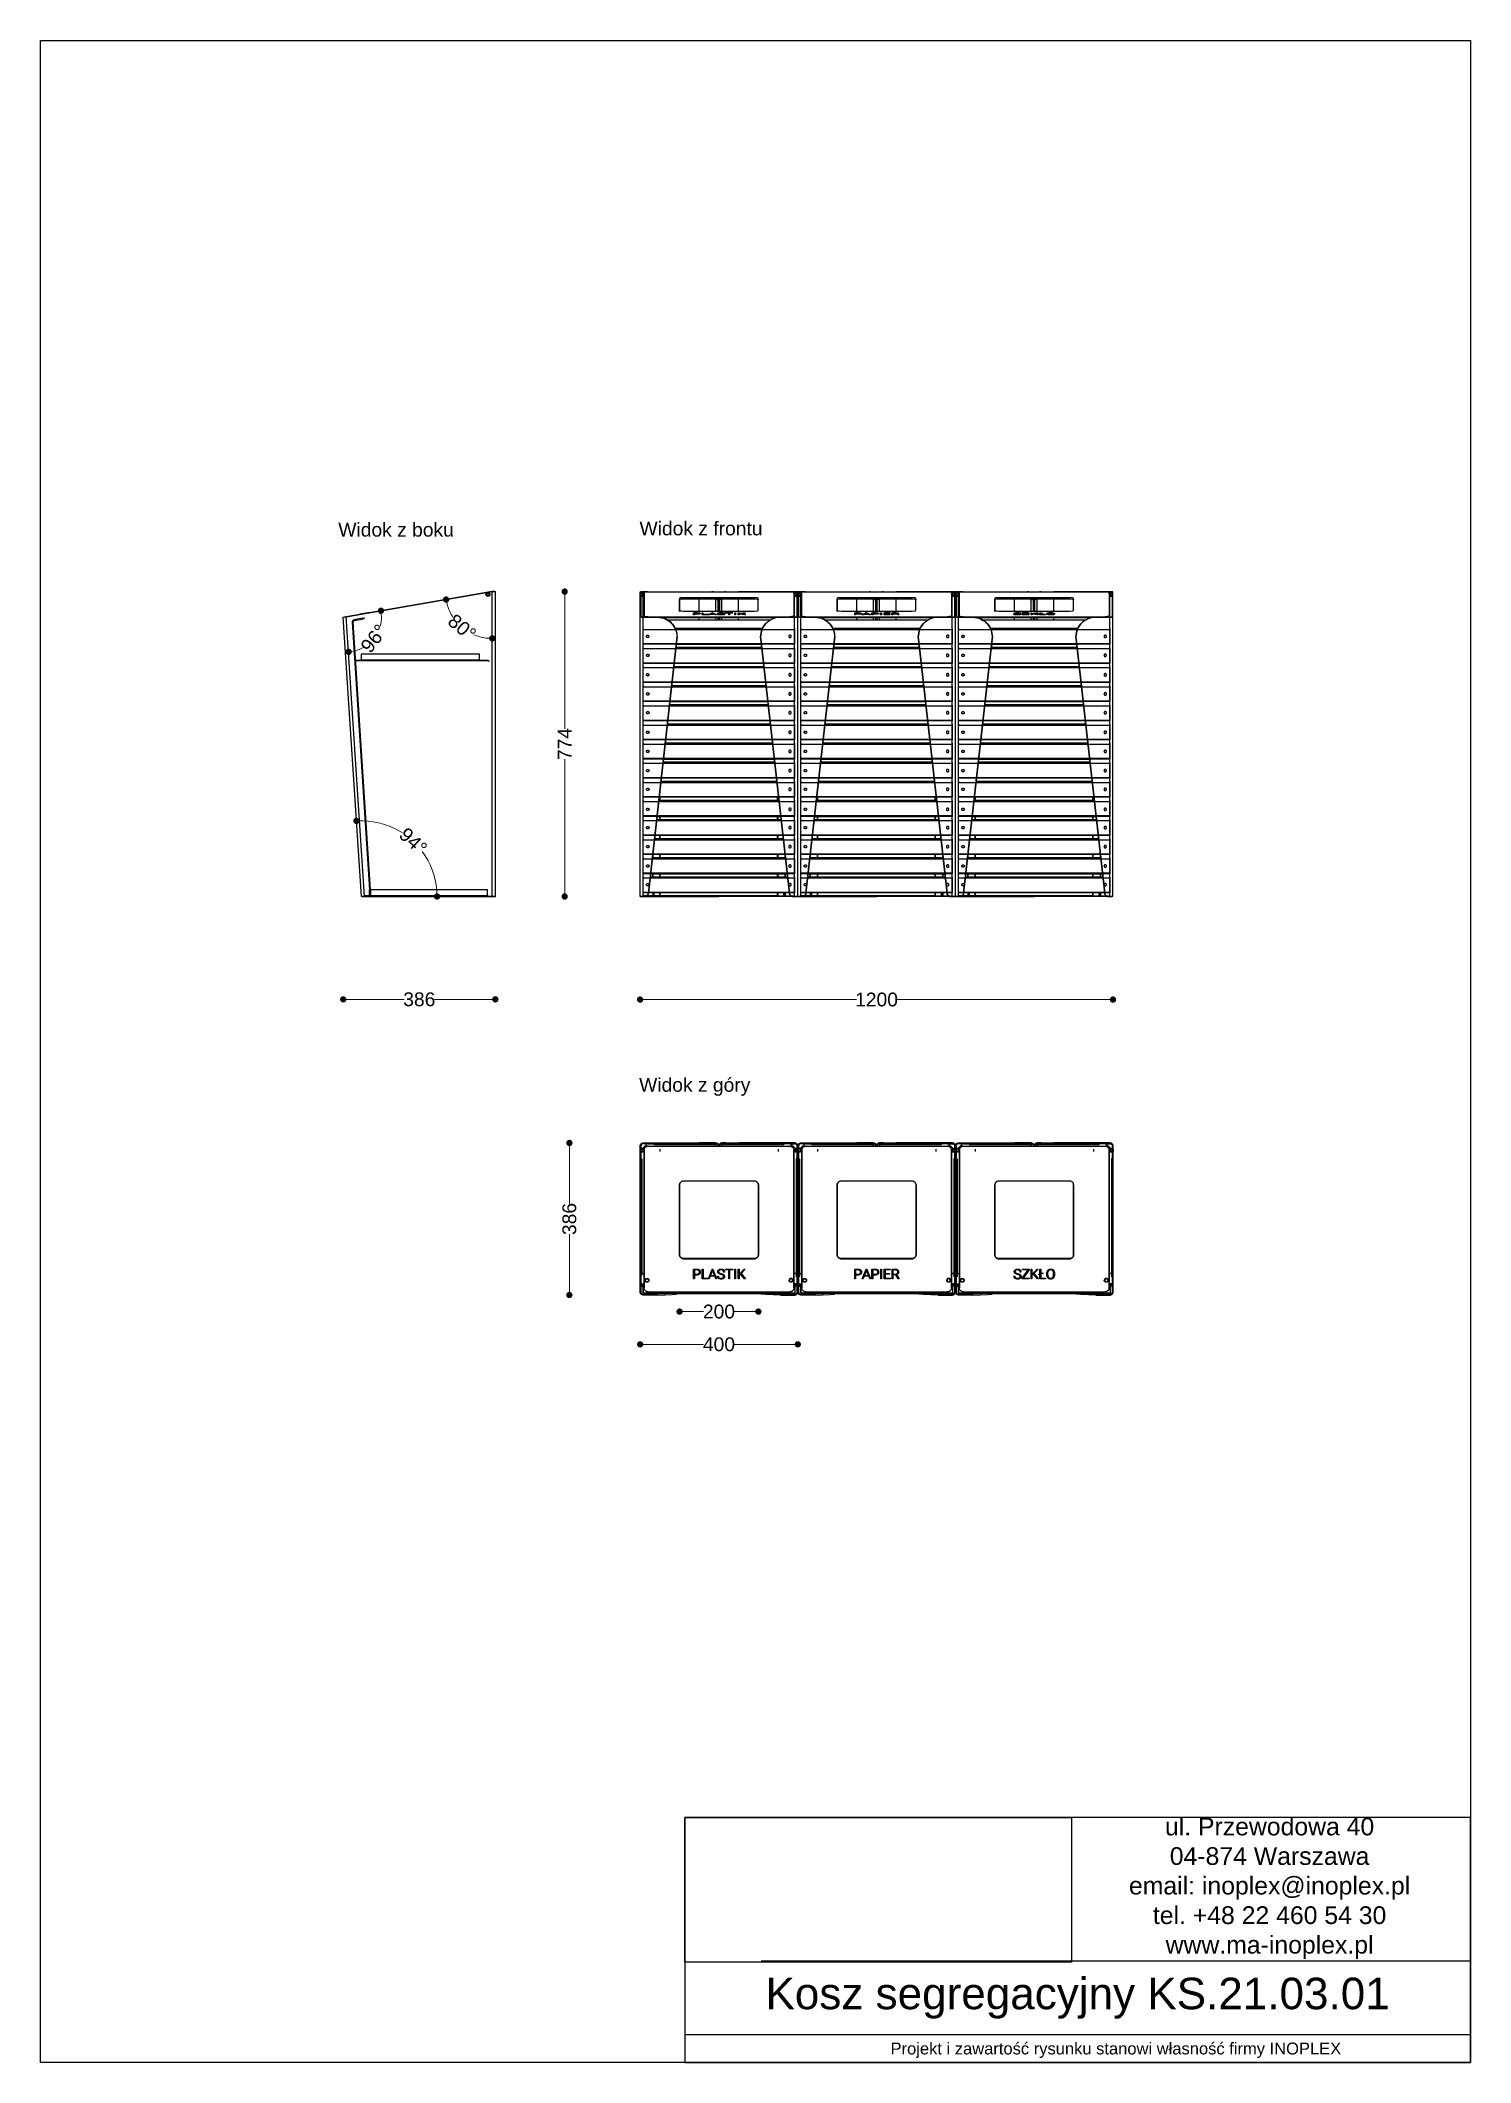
# Model space of a CAD drawing. Header units: millimetres. Extents: x 10366 to 28454, y 24552 to 29702.
# Drawn here: x 10366 to 13995, y 24552 to 29685 of the extents above; entities that cross this region are included whole.
import ezdxf

# ---------------------------------------------------------------- set-up
doc = ezdxf.new("R2010")
doc.units = ezdxf.units.MM
doc.header["$LTSCALE"] = 3
doc.layers.add('DomyÅ›lny', color=7, linetype='Continuous')
doc.styles.get("Standard").update_dxf_attribs({"font": 'arial.ttf'})
doc.dimstyles.new('MATEUSZ', dxfattribs={"dimtxt": 35, "dimasz": 16, "dimexe": 0.18, "dimexo": 0.0625, "dimgap": 0.09, "dimtad": 0, "dimdec": 0, "dimdsep": 46, "dimtxsty": 'Standard', "dimblk": 'DOT', "dimcen": 0.09, "dimse1": 1, "dimse2": 1, "dimadec": 0, "dimazin": 0, "dimtfac": 1, "dimtdec": 0, "dimtofl": 0, "dimtmove": 0, "dimatfit": 3, "dimfxl": 1, "dimtolj": 1, "dimtzin": 0, "dimlwd": 9, "dimlwe": 9, "dimarcsym": 0})
picture_1 = doc.add_image_def('image1.jpg', size_in_pixel=(1896, 709))

msp = doc.modelspace()

# ---------------------------------------------------------------- texts
for s, p in [('Widok z boku', (11122, 28425.4)), ('Widok z frontu', (11886.3, 28428.6)), ('Widok z góry', (11885.3, 27016.5))]:
    msp.add_text(s, height=34.962).set_placement(p)
at = {"attachment_point": 5}
for s, width, gutter_width, heights, insert, char_height in [('ul. Przewodowa 40\\P04-874 Warszawa\\Pemail: inoplex@inoplex.pl\\Ptel. +48 22 460 54 30\\Pwww.ma-inoplex.pl', 1019.877, 1, [432.7], (13485.1, 24994.8), 45), ('Kosz segregacyjny KS.21.03.01', 1993.625, 1, [0], (12997.9, 24715.8), 80), ('Projekt i zawartość rysunku stanowi własność firmy INOPLEX ', 1800.088, 12.5, [70.5], (13095, 24583.6), 30)]:
    msp.add_mtext_dynamic_manual_height_columns(s, width=width, gutter_width=gutter_width, heights=heights, dxfattribs=dict(at, insert=insert, char_height=char_height))

# ---------------------------------------------------------------- blocks, each defined once
blk = doc.blocks.new('_Dot')
at = {"color": 0, "linetype": 'ByBlock', "lineweight": -2}
blk.add_line((-0.5, 0), (-1, 0), dxfattribs=at)
at = {"color": 0, "linetype": 'ByBlock', "const_width": 0.5}
blk.add_lwpolyline([(-0.25, 0, 1), (0.25, 0, 1)], format="xyb", close=True, dxfattribs=at)
blk = doc.blocks.new('*D33')
at = {"color": 0, "lineweight": 9, "transparency": 16777216}
for p, q in [((11150.5, 27250.9), (11288.7, 27250.9)), ((11504.5, 27250.9), (11366.2, 27250.9))]:
    blk.add_line(p, q, dxfattribs=at)
at = {"layer": 'Defpoints', "color": 0, "transparency": 16777216}
for p in [(11520.5, 28285.8), (11134.5, 28220.8), (11520.5, 27250.9)]:
    blk.add_point(p, dxfattribs=at)
at = {"color": 0, "lineweight": 9, "transparency": 16777216, "xscale": 16, "yscale": 16, "zscale": 16, "rotation": 180}
blk.add_blockref('_Dot', (11134.5, 27250.9), dxfattribs=at)
at = {"color": 0, "lineweight": 9, "transparency": 16777216, "xscale": 16, "yscale": 16, "zscale": 16}
blk.add_blockref('_Dot', (11520.5, 27250.9), dxfattribs=at)
at = {"color": 0, "transparency": 16777216, "insert": (11327.5, 27250.9), "char_height": 35, "attachment_point": 5}
blk.add_mtext('\\A1;386', dxfattribs=at)
blk = doc.blocks.new('*D34')
at = {"color": 0, "lineweight": 9, "transparency": 16777216}
for p, q in [((11903.7, 27250.3), (12437, 27250.3)), ((13071.7, 27250.3), (12538.3, 27250.3))]:
    blk.add_line(p, q, dxfattribs=at)
at = {"layer": 'Defpoints', "color": 0, "transparency": 16777216}
for p in [(11887.7, 27511.8), (13087.7, 27511.8), (13087.7, 27250.3)]:
    blk.add_point(p, dxfattribs=at)
at = {"color": 0, "lineweight": 9, "transparency": 16777216, "xscale": 16, "yscale": 16, "zscale": 16, "rotation": 180}
blk.add_blockref('_Dot', (11887.7, 27250.3), dxfattribs=at)
at = {"color": 0, "lineweight": 9, "transparency": 16777216, "xscale": 16, "yscale": 16, "zscale": 16}
blk.add_blockref('_Dot', (13087.7, 27250.3), dxfattribs=at)
at = {"color": 0, "transparency": 16777216, "insert": (12487.7, 27250.3), "char_height": 35, "attachment_point": 5}
blk.add_mtext('\\A1;1200', dxfattribs=at)
blk = doc.blocks.new('*D35')
at = {"color": 0, "lineweight": 9, "transparency": 16777216}
for p, q in [((11696.4, 28269.8), (11696.4, 27937.4)), ((11696.4, 27528), (11696.4, 27860.3))]:
    blk.add_line(p, q, dxfattribs=at)
at = {"layer": 'Defpoints', "color": 0, "transparency": 16777216}
for p in [(11520.5, 28285.8), (11696.4, 28285.8), (11520.5, 27512)]:
    blk.add_point(p, dxfattribs=at)
at = {"color": 0, "lineweight": 9, "transparency": 16777216, "xscale": 16, "yscale": 16, "zscale": 16}
for p, rotation in [((11696.4, 28285.8), 90), ((11696.4, 27512), 270)]:
    blk.add_blockref('_Dot', p, dxfattribs=dict(at, rotation=rotation))
at = {"color": 0, "transparency": 16777216, "insert": (11696.4, 27898.9), "char_height": 35, "attachment_point": 5, "rotation": 90}
blk.add_mtext('\\A1;774', dxfattribs=at)
blk = doc.blocks.new('*D36')
at = {"color": 0, "lineweight": 9, "transparency": 16777216}
for p, q in [((11708.3, 26870.5), (11708.3, 26732.2)), ((11708.3, 26516.5), (11708.3, 26654.8))]:
    blk.add_line(p, q, dxfattribs=at)
at = {"layer": 'Defpoints', "color": 0, "transparency": 16777216}
for p in [(11895.7, 26886.5), (11708.3, 26500.5), (11895.7, 26500.5)]:
    blk.add_point(p, dxfattribs=at)
at = {"color": 0, "lineweight": 9, "transparency": 16777216, "xscale": 16, "yscale": 16, "zscale": 16}
for p, rotation in [((11708.3, 26886.5), 90), ((11708.3, 26500.5), 270)]:
    blk.add_blockref('_Dot', p, dxfattribs=dict(at, rotation=rotation))
at = {"color": 0, "transparency": 16777216, "insert": (11708.3, 26693.5), "char_height": 35, "attachment_point": 5, "rotation": 90}
blk.add_mtext('\\A1;386', dxfattribs=at)
blk = doc.blocks.new('*D37')
at = {"color": 0, "lineweight": 9, "transparency": 16777216}
for p, q in [((11903.9, 26375.3), (12048.5, 26375.3)), ((12271.9, 26375.3), (12127.3, 26375.3))]:
    blk.add_line(p, q, dxfattribs=at)
at = {"layer": 'Defpoints', "color": 0, "transparency": 16777216}
for p in [(11887.9, 26878.7), (12287.9, 26878.7), (11887.9, 26375.3)]:
    blk.add_point(p, dxfattribs=at)
at = {"color": 0, "lineweight": 9, "transparency": 16777216, "xscale": 16, "yscale": 16, "zscale": 16, "rotation": 180}
blk.add_blockref('_Dot', (11887.9, 26375.3), dxfattribs=at)
at = {"color": 0, "lineweight": 9, "transparency": 16777216, "xscale": 16, "yscale": 16, "zscale": 16}
blk.add_blockref('_Dot', (12287.9, 26375.3), dxfattribs=at)
at = {"color": 0, "transparency": 16777216, "insert": (12087.9, 26375.3), "char_height": 35, "attachment_point": 5}
blk.add_mtext('\\A1;400', dxfattribs=at)
blk = doc.blocks.new('*D38')
at = {"color": 0, "lineweight": 9, "transparency": 16777216}
for p, q in [((12003.9, 26458.4), (12048.9, 26458.4)), ((12171.9, 26458.4), (12126.9, 26458.4))]:
    blk.add_line(p, q, dxfattribs=at)
at = {"layer": 'Defpoints', "color": 0, "transparency": 16777216}
for p in [(11987.9, 26602.9), (12187.9, 26602.9), (12187.9, 26458.4)]:
    blk.add_point(p, dxfattribs=at)
at = {"color": 0, "lineweight": 9, "transparency": 16777216, "xscale": 16, "yscale": 16, "zscale": 16, "rotation": 180}
blk.add_blockref('_Dot', (11987.9, 26458.4), dxfattribs=at)
at = {"color": 0, "lineweight": 9, "transparency": 16777216, "xscale": 16, "yscale": 16, "zscale": 16}
blk.add_blockref('_Dot', (12187.9, 26458.4), dxfattribs=at)
at = {"color": 0, "transparency": 16777216, "insert": (12087.9, 26458.4), "char_height": 35, "attachment_point": 5}
blk.add_mtext('\\A1;200', dxfattribs=at)
blk = doc.blocks.new('*D39')
at = {"color": 0, "lineweight": 9, "transparency": 16777216}
for start, end in [(197.4865, 213.0561), (246.7184, 262.288)]:
    blk.add_arc((11512.7, 28285.8), 119, start, end, dxfattribs=at)
at = {"layer": 'Defpoints', "color": 0, "transparency": 16777216}
for p in [(11502.3, 28284.1), (11512.7, 28285.8), (11152.5, 28223.8), (11417.1, 28215.1), (11512.7, 27512)]:
    blk.add_point(p, dxfattribs=at)
at = {"color": 0, "lineweight": 9, "transparency": 16777216, "xscale": 16, "yscale": 16, "zscale": 16}
for p, rotation in [((11395.5, 28265.6), 103.6305117924861), ((11512.7, 28166.9), 356.1440061831513)]:
    blk.add_blockref('_Dot', p, dxfattribs=dict(at, rotation=rotation))
at = {"color": 0, "transparency": 16777216, "insert": (11436, 28194.9), "char_height": 35, "attachment_point": 5, "rotation": 319.8873}
blk.add_mtext('\\A1;80°', dxfattribs=at)
blk = doc.blocks.new('*D40')
at = {"color": 0, "lineweight": 9, "transparency": 16777216}
for start, end in [(57.1718, 88.9382), (4.7712, 36.5375)]:
    blk.add_arc((11180.5, 27512), 192.2, start, end, dxfattribs=at)
at = {"layer": 'Defpoints', "color": 0, "transparency": 16777216}
for p in [(11134.5, 28220.8), (11344.8, 27611.7), (11180.5, 27512), (11188.2, 27512), (11512.7, 27512)]:
    blk.add_point(p, dxfattribs=at)
at = {"color": 0, "lineweight": 9, "transparency": 16777216, "xscale": 16, "yscale": 16, "zscale": 16}
for p, rotation in [((11168, 27703.8), 181.3237550393467), ((11372.6, 27512), 272.385590500474)]:
    blk.add_blockref('_Dot', p, dxfattribs=dict(at, rotation=rotation))
at = {"color": 0, "transparency": 16777216, "insert": (11311.9, 27652.2), "char_height": 35, "attachment_point": 5, "rotation": 316.8547}
blk.add_mtext('\\A1;94°', dxfattribs=at)
blk = doc.blocks.new('*D41')
at = {"color": 0, "lineweight": 9, "transparency": 16777216}
for start, end in [(344.3743, 359.4805), (283.9773, 299.0835)]:
    blk.add_arc((11142.2, 28222.1), 89.4, start, end, dxfattribs=at)
at = {"layer": 'Defpoints', "color": 0, "transparency": 16777216}
for p in [(11512.7, 28285.8), (11142.2, 28222.1), (11142.2, 28222.1), (11194.4, 28149.5), (11188.2, 27512)]:
    blk.add_point(p, dxfattribs=at)
at = {"color": 0, "lineweight": 9, "transparency": 16777216, "xscale": 16, "yscale": 16, "zscale": 16}
for p, rotation in [((11230.3, 28237.2), 94.61446225143722), ((11148, 28132.9), 188.8433317862968)]:
    blk.add_blockref('_Dot', p, dxfattribs=dict(at, rotation=rotation))
at = {"color": 0, "transparency": 16777216, "insert": (11212.4, 28166.7), "char_height": 35, "attachment_point": 5, "rotation": 51.7289}
blk.add_mtext('\\A1;96°', dxfattribs=at)

# ---------------------------------------------------------------- dimensions: what is measured, and where the dimension line sits
for base, p1, p2, picture, middle in [((11520.5, 27250.9), (11134.5, 28220.8), (11520.5, 28285.8), '*D33', (11327.5, 27250.9)), ((13087.7, 27250.3), (11887.7, 27511.8), (13087.7, 27511.8), '*D34', (12487.7, 27250.3)), ((11887.9, 26375.3), (12287.9, 26878.7), (11887.9, 26878.7), '*D37', (12087.9, 26375.3)), ((12187.9, 26458.4), (11987.9, 26602.9), (12187.9, 26602.9), '*D38', (12087.9, 26458.4))]:
    dim = msp.add_linear_dim(base=base, p1=p1, p2=p2, dimstyle='MATEUSZ')
    dim.commit()
    dim.dimension.update_dxf_attribs({"geometry": picture, "text_midpoint": middle})
for base, line1, line2, picture, middle in [((11194.4, 28149.5), ((11188.2, 27512), (11142.2, 28222.1)), ((11512.7, 28285.8), (11142.2, 28222.1)), '*D41', (11212.4, 28166.7)), ((11417.1, 28215.1), ((11512.7, 27512), (11512.7, 28285.8)), ((11502.3, 28284.1), (11152.5, 28223.8)), '*D39', (11436, 28194.9)), ((11344.8, 27611.7), ((11180.5, 27512), (11134.5, 28220.8)), ((11512.7, 27512), (11188.2, 27512)), '*D40', (11311.9, 27652.2))]:
    dim = msp.add_angular_dim_2l(base=base, line1=line1, line2=line2, dimstyle='MATEUSZ')
    dim.commit()
    dim.dimension.update_dxf_attribs({"geometry": picture, "text_midpoint": middle})
for base, p1, p2, picture, middle in [((11696.4, 28285.8), (11520.5, 27512), (11520.5, 28285.8), '*D35', (11696.4, 27898.9)), ((11708.3, 26500.5), (11895.7, 26886.5), (11895.7, 26500.5), '*D36', (11708.3, 26693.5))]:
    dim = msp.add_linear_dim(base=base, p1=p1, p2=p2, angle=90, dimstyle='MATEUSZ')
    dim.commit()
    dim.dimension.update_dxf_attribs({"geometry": picture, "text_midpoint": middle})

# ---------------------------------------------------------------- linework, layer by layer
for p, q in [((13995, 24809.6), (12194.9, 24809.6)), ((13994.7, 24623), (12001.1, 24623))]:
    msp.add_line(p, q)
for points in [[(10366.2, 24552.5), (10366.2, 29684.6), (13995, 29684.6), (13995, 24552.5)], [(12001.1, 24552.5), (13995, 24552.5), (13995, 25174.2), (12001.1, 25174.2)]]:
    msp.add_lwpolyline(points, close=True)
at = {"layer": 'DomyÅ›lny'}
for p, q in [((11142.2, 28222.1), (11512.7, 28285.8)), ((11512.7, 28285.8), (11142.2, 28222.1)), ((11502.3, 28284.1), (11152.5, 28223.8)), ((11512.7, 27512), (11512.7, 28285.8)), ((11520.5, 27512), (11520.5, 28285.8)), ((11887.7, 28285.6), (11889.7, 28285.6)), ((11887.7, 28221.9), (11887.7, 28285.6)), ((11887.7, 27511.8), (11887.7, 28285.6)), ((11887.7, 28281.6), (11897.7, 28281.6)), ((11889.7, 28285.6), (11889.7, 28221.9)), ((11889.7, 28283.6), (11894.7, 28283.6)), ((11889.7, 28281.6), (11894.7, 28281.6)), ((11907.8, 28285.6), (11895.4, 28285.6)), ((11895.4, 28281.6), (11895.4, 28285.6)), ((11895.4, 28285.6), (12037.7, 28285.6)), ((11897.7, 28283.9), (11897.7, 28223.6)), ((11897.7, 28280.9), (11897.7, 28283.9)), ((11907.7, 28285.6), (12267.7, 28285.6)), ((12279.9, 28285.6), (12137.7, 28285.6)), ((12267.6, 28285.6), (12279.9, 28285.6)), ((12277.7, 28283.9), (12277.7, 28223.6)), ((12277.7, 28280.9), (12277.7, 28283.9)), ((12277.7, 28281.6), (12287.7, 28281.6)), ((12279.9, 28281.6), (12279.9, 28285.6)), ((12280.7, 28283.6), (12285.7, 28283.6)), ((12280.7, 28281.6), (12285.7, 28281.6)), ((12285.7, 28285.6), (12287.7, 28285.6)), ((12285.7, 28285.6), (12285.7, 28221.9)), ((12287.7, 28221.9), (12287.7, 28285.6)), ((12287.7, 28221.9), (12287.7, 28285.6)), ((12287.7, 28285.6), (12289.7, 28285.6)), ((12287.7, 28281.6), (12297.7, 28281.6)), ((12289.7, 28285.6), (12289.7, 28221.9)), ((12289.7, 28283.6), (12294.7, 28283.6)), ((12289.7, 28281.6), (12294.7, 28281.6)), ((12307.8, 28285.6), (12295.4, 28285.6)), ((12295.4, 28281.6), (12295.4, 28285.6)), ((12295.4, 28285.6), (12437.7, 28285.6)), ((12297.7, 28283.9), (12297.7, 28223.6)), ((12297.7, 28280.9), (12297.7, 28283.9)), ((12307.7, 28285.6), (12667.7, 28285.6)), ((12679.9, 28285.6), (12537.7, 28285.6)), ((12667.6, 28285.6), (12679.9, 28285.6)), ((12677.7, 28283.9), (12677.7, 28223.6)), ((12677.7, 28280.9), (12677.7, 28283.9)), ((12677.7, 28281.6), (12687.7, 28281.6)), ((12679.9, 28281.6), (12679.9, 28285.6)), ((12680.7, 28283.6), (12685.7, 28283.6)), ((12680.7, 28281.6), (12685.7, 28281.6)), ((12685.7, 28285.6), (12687.7, 28285.6)), ((12685.7, 28285.6), (12685.7, 28221.9)), ((12687.7, 28221.9), (12687.7, 28285.6)), ((12687.7, 28221.9), (12687.7, 28285.6)), ((12687.7, 28285.6), (12689.7, 28285.6)), ((12687.7, 28281.6), (12697.7, 28281.6)), ((12689.7, 28285.6), (12689.7, 28221.9)), ((12689.7, 28283.6), (12694.7, 28283.6)), ((12689.7, 28281.6), (12694.7, 28281.6)), ((12707.8, 28285.6), (12695.4, 28285.6)), ((12695.4, 28281.6), (12695.4, 28285.6)), ((12695.4, 28285.6), (12837.7, 28285.6)), ((12697.7, 28283.9), (12697.7, 28223.6)), ((12697.7, 28280.9), (12697.7, 28283.9)), ((12707.7, 28285.6), (13067.7, 28285.6)), ((13079.9, 28285.6), (12937.7, 28285.6)), ((13067.6, 28285.6), (13079.9, 28285.6)), ((13077.7, 28283.9), (13077.7, 28223.6)), ((13077.7, 28280.9), (13077.7, 28283.9)), ((13077.7, 28281.6), (13087.7, 28281.6)), ((13079.9, 28281), (13079.9, 28285.6)), ((13080.7, 28283.6), (13085.7, 28283.6)), ((13080.7, 28281.6), (13085.7, 28281.6)), ((13085.7, 28285.6), (13087.7, 28285.6)), ((13085.7, 28285.6), (13085.7, 28221.9)), ((13087.7, 28221.9), (13087.7, 28285.6)), ((13087.7, 27511.8), (13087.7, 28285.6)), ((11175.1, 28226.8), (11174.9, 28227.8)), ((11176.9, 28227.1), (11176.7, 28228.1)), ((11184.2, 28228.4), (11184.1, 28229.4)), ((11187.7, 28229), (11187.6, 28230)), ((11190.9, 28229.6), (11190.7, 28230.5)), ((11200.2, 28232.2), (11200.4, 28231.2)), ((11897.7, 28275.6), (11887.7, 28275.6)), ((11894.7, 28275.6), (11889.7, 28275.6)), ((11894.7, 28273.6), (11889.7, 28273.6)), ((11895.4, 28220.6), (11895.4, 28277)), ((11987.7, 28268.6), (11987.7, 28238.1)), ((11987.7, 28235.1), (11987.7, 28265.7)), ((12177.7, 28270.3), (11997.7, 28270.3)), ((11997.7, 28267.4), (11997.7, 28270.3)), ((11997.7, 28267.4), (12177.7, 28267.4)), ((11997.7, 28236.4), (12177.7, 28236.4)), ((12023.3, 28227.7), (12023.3, 28232)), ((12023.3, 28226.7), (12023.3, 28231)), ((12025.4, 28227.7), (12023.3, 28227.7)), ((12023.3, 28226.7), (12023.3, 28227.7)), ((12025.4, 28230.7), (12025.4, 28231.6)), ((12025.4, 28231.6), (12025.4, 28229.7)), ((12025.4, 28228.8), (12025.4, 28229.7)), ((12025.4, 28229.4), (12025.4, 28227.7)), ((12025.4, 28228.5), (12025.4, 28226.7)), ((12025.4, 28226.7), (12025.4, 28227.7)), ((12037.7, 28236.4), (12037.7, 28270.3)), ((12038.1, 28230.7), (12038.1, 28229.7)), ((12040.3, 28230.7), (12040.3, 28229.7)), ((12045, 28232), (12047.1, 28232)), ((12045, 28227.7), (12045, 28232)), ((12045, 28226.7), (12045, 28231)), ((12059.5, 28227.7), (12045, 28227.7)), ((12045, 28226.7), (12045, 28227.7)), ((12047.1, 28232), (12047.1, 28228)), ((12047.1, 28231), (12047.1, 28227)), ((12047.1, 28228), (12059.5, 28228)), ((12047.1, 28227), (12047.1, 28228)), ((12059.5, 28228), (12059.5, 28227.7)), ((12059.5, 28227), (12059.5, 28228)), ((12059.5, 28226.7), (12059.5, 28227.7)), ((12060.9, 28227.7), (12070.3, 28232)), ((12063.1, 28227.7), (12060.9, 28227.7)), ((12060.9, 28226.7), (12060.9, 28227.7)), ((12065.7, 28228.9), (12063.1, 28227.7)), ((12065.7, 28227.9), (12063.1, 28226.7)), ((12063.1, 28226.7), (12063.1, 28227.7)), ((12077, 28228.9), (12065.7, 28228.9)), ((12065.7, 28227.9), (12065.7, 28228.9)), ((12077, 28227.9), (12065.7, 28227.9)), ((12071.3, 28231.5), (12066.3, 28229.2)), ((12071.3, 28230.5), (12066.3, 28228.2)), ((12066.3, 28229.2), (12076.3, 28229.2)), ((12070.3, 28232), (12072.3, 28232)), ((12076.3, 28229.2), (12071.3, 28231.5)), ((12071.3, 28230.5), (12071.3, 28231.5)), ((12076.3, 28228.2), (12071.3, 28230.5)), ((12072.3, 28232), (12081.8, 28227.7)), ((12079.6, 28227.7), (12077, 28228.9)), ((12077, 28227.9), (12077, 28228.9)), ((12079.6, 28226.7), (12077, 28227.9)), ((12081.8, 28227.7), (12079.6, 28227.7)), ((12079.6, 28226.7), (12079.6, 28227.7)), ((12079.9, 28265.6), (12079.9, 28270.3)), ((12079.9, 28265.6), (12079.9, 28270.3)), ((12079.9, 28236.4), (12079.9, 28265.6)), ((12081.8, 28226.7), (12081.8, 28227.7)), ((12083.8, 28228.9), (12085.9, 28228.9)), ((12083.8, 28227.9), (12083.8, 28228.9)), ((12084.6, 28229.9), (12084.6, 28230.9)), ((12087.7, 28265.6), (12085.7, 28265.6)), ((12085.7, 28236.4), (12085.7, 28265.6)), ((12085.9, 28227.9), (12085.9, 28228.9)), ((12087.7, 28236.4), (12087.7, 28265.6)), ((12089.7, 28265.6), (12087.7, 28265.6)), ((12087.7, 28236.4), (12087.7, 28265.6)), ((12089.7, 28236.4), (12089.7, 28265.6)), ((12095.4, 28265.6), (12095.4, 28270.3)), ((12095.4, 28265.6), (12095.4, 28270.3)), ((12095.4, 28236.4), (12095.4, 28265.6)), ((12101.6, 28230.7), (12099.5, 28230.7)), ((12099.5, 28229.8), (12099.5, 28230.7)), ((12101.6, 28229.8), (12099.5, 28229.8)), ((12099.6, 28227.8), (12099.6, 28228.8)), ((12101.6, 28229.8), (12101.6, 28230.7)), ((12101.7, 28228.8), (12101.7, 28227.8)), ((12104, 28232), (12123.3, 28232)), ((12104, 28231), (12104, 28232)), ((12112.6, 28231.6), (12104, 28231.6)), ((12104, 28230.7), (12104, 28231.6)), ((12112.6, 28230.7), (12104, 28230.7)), ((12112.6, 28227.7), (12112.6, 28231.6)), ((12112.6, 28230.7), (12112.6, 28231.6)), ((12112.6, 28226.7), (12112.6, 28230.7)), ((12114.7, 28227.7), (12112.6, 28227.7)), ((12112.6, 28226.7), (12112.6, 28227.7)), ((12123.3, 28231.6), (12114.7, 28231.6)), ((12114.7, 28231.6), (12114.7, 28227.7)), ((12114.7, 28230.7), (12114.7, 28231.6)), ((12123.3, 28230.7), (12114.7, 28230.7)), ((12114.7, 28230.7), (12114.7, 28226.7)), ((12114.7, 28226.7), (12114.7, 28227.7)), ((12123.3, 28231), (12123.3, 28232)), ((12123.3, 28230.7), (12123.3, 28231.6)), ((12127.8, 28232), (12129.9, 28232)), ((12127.8, 28227.7), (12127.8, 28232)), ((12127.8, 28226.7), (12127.8, 28231)), ((12129.9, 28227.7), (12127.8, 28227.7)), ((12127.8, 28226.7), (12127.8, 28227.7)), ((12129.9, 28232), (12129.9, 28227.7)), ((12129.9, 28231), (12129.9, 28226.7)), ((12129.9, 28226.7), (12129.9, 28227.7)), ((12136.7, 28227.7), (12136.7, 28232)), ((12136.7, 28232), (12138.8, 28232)), ((12136.7, 28226.7), (12136.7, 28231)), ((12138.8, 28227.7), (12136.7, 28227.7)), ((12136.7, 28226.7), (12136.7, 28227.7)), ((12137.7, 28236.4), (12137.7, 28270.3)), ((12138.8, 28232), (12138.8, 28229.7)), ((12138.8, 28229.7), (12151.6, 28232)), ((12142.3, 28229.8), (12138.8, 28229.2)), ((12138.8, 28228.7), (12138.8, 28229.7)), ((12138.8, 28229.2), (12138.8, 28227.7)), ((12138.8, 28228.2), (12138.8, 28229.2)), ((12142.3, 28228.8), (12138.8, 28228.2)), ((12138.8, 28228.2), (12138.8, 28226.7)), ((12138.8, 28226.7), (12138.8, 28227.7)), ((12152.5, 28227.7), (12142.3, 28229.8)), ((12142.3, 28228.8), (12142.3, 28229.8)), ((12152.5, 28226.7), (12142.3, 28228.8)), ((12154.2, 28232), (12143.8, 28230.1)), ((12154.2, 28231), (12143.8, 28229.1)), ((12143.8, 28230.1), (12155, 28227.7)), ((12151.6, 28232), (12154.2, 28232)), ((12155, 28227.7), (12152.5, 28227.7)), ((12152.5, 28226.7), (12152.5, 28227.7)), ((12154.2, 28231), (12154.2, 28232)), ((12155, 28226.7), (12155, 28227.7)), ((12177.7, 28267.4), (12177.7, 28270.3)), ((12187.7, 28238.1), (12187.7, 28268.6)), ((12287.7, 28275.6), (12277.7, 28275.6)), ((12279.9, 28220.6), (12279.9, 28277)), ((12285.7, 28275.6), (12280.7, 28275.6)), ((12285.7, 28273.6), (12280.7, 28273.6)), ((12297.7, 28275.6), (12287.7, 28275.6)), ((12294.7, 28275.6), (12289.7, 28275.6)), ((12294.7, 28273.6), (12289.7, 28273.6)), ((12295.4, 28220.6), (12295.4, 28277)), ((12387.7, 28268.6), (12387.7, 28238.1)), ((12387.7, 28235.1), (12387.7, 28265.7)), ((12577.7, 28270.3), (12397.7, 28270.3)), ((12397.7, 28267.4), (12397.7, 28270.3)), ((12397.7, 28267.4), (12577.7, 28267.4)), ((12397.7, 28236.4), (12577.7, 28236.4)), ((12432.4, 28227.7), (12432.4, 28232)), ((12432.4, 28226.7), (12432.4, 28231)), ((12434.5, 28227.7), (12432.4, 28227.7)), ((12432.4, 28226.7), (12432.4, 28227.7)), ((12434.5, 28231.6), (12434.5, 28229.7)), ((12434.5, 28230.7), (12434.5, 28231.6)), ((12434.5, 28228.8), (12434.5, 28229.7)), ((12434.5, 28229.4), (12434.5, 28227.7)), ((12434.5, 28228.5), (12434.5, 28226.7)), ((12434.5, 28226.7), (12434.5, 28227.7)), ((12437.7, 28236.4), (12437.7, 28270.3)), ((12447.2, 28230.7), (12447.2, 28229.7)), ((12449.3, 28230.7), (12449.3, 28229.7)), ((12451.4, 28227.7), (12460.8, 28232)), ((12453.6, 28227.7), (12451.4, 28227.7)), ((12451.4, 28226.7), (12451.4, 28227.7)), ((12456.2, 28228.9), (12453.6, 28227.7)), ((12456.2, 28227.9), (12453.6, 28226.7)), ((12453.6, 28226.7), (12453.6, 28227.7)), ((12467.5, 28228.9), (12456.2, 28228.9)), ((12456.2, 28227.9), (12456.2, 28228.9)), ((12467.5, 28227.9), (12456.2, 28227.9)), ((12461.8, 28231.5), (12456.8, 28229.2)), ((12461.8, 28230.5), (12456.8, 28228.2)), ((12456.8, 28229.2), (12466.8, 28229.2)), ((12460.8, 28232), (12462.8, 28232)), ((12461.8, 28230.5), (12461.8, 28231.5)), ((12466.8, 28229.2), (12461.8, 28231.5)), ((12466.8, 28228.2), (12461.8, 28230.5)), ((12462.8, 28232), (12472.3, 28227.7)), ((12470.1, 28227.7), (12467.5, 28228.9)), ((12467.5, 28227.9), (12467.5, 28228.9)), ((12470.1, 28226.7), (12467.5, 28227.9)), ((12472.3, 28227.7), (12470.1, 28227.7)), ((12470.1, 28226.7), (12470.1, 28227.7)), ((12472.3, 28226.7), (12472.3, 28227.7)), ((12476, 28227.7), (12476, 28232)), ((12476, 28226.7), (12476, 28231)), ((12476, 28226.7), (12476, 28227.7)), ((12478.1, 28227.7), (12476, 28227.7)), ((12478.1, 28231.6), (12478.1, 28229.7)), ((12478.1, 28230.7), (12478.1, 28231.6)), ((12478.1, 28228.8), (12478.1, 28229.7)), ((12478.1, 28229.4), (12478.1, 28227.7)), ((12478.1, 28228.5), (12478.1, 28226.7)), ((12478.1, 28226.7), (12478.1, 28227.7)), ((12479.9, 28265.6), (12479.9, 28270.3)), ((12479.9, 28265.6), (12479.9, 28270.3)), ((12479.9, 28236.4), (12479.9, 28265.6)), ((12487.7, 28265.6), (12485.7, 28265.6)), ((12485.7, 28236.4), (12485.7, 28265.6)), ((12487.7, 28236.4), (12487.7, 28265.6)), ((12489.7, 28265.6), (12487.7, 28265.6)), ((12487.7, 28236.4), (12487.7, 28265.6)), ((12489.7, 28236.4), (12489.7, 28265.6)), ((12490.8, 28230.7), (12490.8, 28229.7)), ((12492.9, 28230.7), (12492.9, 28229.7)), ((12495.4, 28265.6), (12495.4, 28270.3)), ((12495.4, 28265.6), (12495.4, 28270.3)), ((12495.4, 28236.4), (12495.4, 28265.6)), ((12498.1, 28232), (12500.2, 28232)), ((12498.1, 28227.7), (12498.1, 28232)), ((12498.1, 28226.7), (12498.1, 28231)), ((12500.2, 28227.7), (12498.1, 28227.7)), ((12498.1, 28226.7), (12498.1, 28227.7)), ((12500.2, 28232), (12500.2, 28227.7)), ((12500.2, 28231), (12500.2, 28226.7)), ((12500.2, 28226.7), (12500.2, 28227.7)), ((12507, 28227.7), (12507, 28232)), ((12507, 28232), (12522.5, 28232)), ((12507, 28226.7), (12507, 28231)), ((12522.5, 28227.7), (12507, 28227.7)), ((12507, 28226.7), (12507, 28227.7)), ((12522.5, 28231.6), (12509.1, 28231.6)), ((12509.1, 28231.6), (12509.1, 28230.1)), ((12509.1, 28230.7), (12509.1, 28231.6)), ((12522.5, 28230.7), (12509.1, 28230.7)), ((12509.1, 28230.1), (12520.8, 28230.1)), ((12509.1, 28229.1), (12509.1, 28230.1)), ((12520.8, 28229.7), (12509.1, 28229.7)), ((12509.1, 28229.7), (12509.1, 28228)), ((12509.1, 28228.8), (12509.1, 28229.7)), ((12520.8, 28228.8), (12509.1, 28228.8)), ((12509.1, 28228.8), (12509.1, 28227)), ((12509.1, 28228), (12522.5, 28228)), ((12509.1, 28227), (12509.1, 28228)), ((12520.8, 28229.1), (12520.8, 28230.1)), ((12520.8, 28228.8), (12520.8, 28229.7)), ((12522.5, 28231), (12522.5, 28232)), ((12522.5, 28230.7), (12522.5, 28231.6)), ((12522.5, 28227), (12522.5, 28228)), ((12522.5, 28228), (12522.5, 28227.7)), ((12522.5, 28226.7), (12522.5, 28227.7)), ((12526.9, 28227.7), (12526.9, 28232)), ((12526.9, 28226.7), (12526.9, 28231)), ((12529.1, 28227.7), (12526.9, 28227.7)), ((12526.9, 28226.7), (12526.9, 28227.7)), ((12529.1, 28230.7), (12529.1, 28231.6)), ((12529.1, 28231.6), (12529.1, 28229.8)), ((12529.1, 28228.8), (12529.1, 28229.8)), ((12536.3, 28229.5), (12529.1, 28229.5)), ((12529.1, 28229.5), (12529.1, 28227.7)), ((12536.3, 28228.5), (12529.1, 28228.5)), ((12529.1, 28228.5), (12529.1, 28226.7)), ((12529.1, 28226.7), (12529.1, 28227.7)), ((12542.4, 28227.7), (12536.3, 28229.5)), ((12536.3, 28228.5), (12536.3, 28229.5)), ((12542.4, 28226.7), (12536.3, 28228.5)), ((12537.7, 28236.4), (12537.7, 28270.3)), ((12538.4, 28229.6), (12544.6, 28227.8)), ((12541.4, 28230.7), (12541.4, 28229.7)), ((12544.6, 28227.7), (12542.4, 28227.7)), ((12542.4, 28226.7), (12542.4, 28227.7)), ((12543.6, 28230.7), (12543.6, 28229.7)), ((12544.6, 28226.8), (12544.6, 28227.8)), ((12544.6, 28226.7), (12544.6, 28227.7)), ((12577.7, 28267.4), (12577.7, 28270.3)), ((12587.7, 28238.1), (12587.7, 28268.6)), ((12687.7, 28275.6), (12677.7, 28275.6)), ((12679.9, 28220.6), (12679.9, 28277)), ((12685.7, 28275.6), (12680.7, 28275.6)), ((12685.7, 28273.6), (12680.7, 28273.6)), ((12697.7, 28275.6), (12687.7, 28275.6)), ((12694.7, 28275.6), (12689.7, 28275.6)), ((12694.7, 28273.6), (12689.7, 28273.6)), ((12695.4, 28220.6), (12695.4, 28277)), ((12787.7, 28268.6), (12787.7, 28238.1)), ((12787.7, 28235.1), (12787.7, 28265.7)), ((12977.7, 28270.3), (12797.7, 28270.3)), ((12797.7, 28267.4), (12797.7, 28270.3)), ((12797.7, 28267.4), (12977.7, 28267.4)), ((12797.7, 28236.4), (12977.7, 28236.4)), ((12836.3, 28227.9), (12836.3, 28228.9)), ((12836.3, 28228.9), (12838.4, 28228.9)), ((12837, 28229.9), (12837, 28230.9)), ((12837.7, 28236.4), (12837.7, 28270.3)), ((12838.4, 28227.9), (12838.4, 28228.9)), ((12851.9, 28229.8), (12851.9, 28230.7)), ((12854, 28230.7), (12851.9, 28230.7)), ((12852.1, 28227.8), (12852.1, 28228.8)), ((12854, 28229.8), (12854, 28230.7)), ((12854.2, 28228.8), (12854.2, 28227.8)), ((12857.1, 28228), (12872, 28231.6)), ((12857.1, 28227.7), (12857.1, 28228)), ((12857.1, 28227), (12857.1, 28228)), ((12875.1, 28227.7), (12857.1, 28227.7)), ((12857.1, 28226.7), (12857.1, 28227.7)), ((12857.6, 28232), (12874.6, 28232)), ((12857.6, 28231), (12857.6, 28232)), ((12872, 28231.6), (12857.6, 28231.6)), ((12857.6, 28230.7), (12857.6, 28231.6)), ((12872, 28230.7), (12857.6, 28230.7)), ((12874.6, 28231.7), (12859.7, 28228)), ((12874.6, 28230.7), (12859.7, 28227)), ((12859.7, 28228), (12875.1, 28228)), ((12874.6, 28231), (12874.6, 28232)), ((12874.6, 28230.7), (12874.6, 28231.7)), ((12875.1, 28228), (12875.1, 28227.7)), ((12875.1, 28227), (12875.1, 28228)), ((12875.1, 28226.7), (12875.1, 28227.7)), ((12879.8, 28227.7), (12879.8, 28232)), ((12879.8, 28232), (12881.9, 28232)), ((12879.8, 28226.7), (12879.8, 28231)), ((12881.9, 28227.7), (12879.8, 28227.7)), ((12879.8, 28226.7), (12879.8, 28227.7)), ((12879.9, 28265.6), (12879.9, 28270.3)), ((12879.9, 28265.6), (12879.9, 28270.3)), ((12879.9, 28236.4), (12879.9, 28265.6)), ((12881.9, 28232), (12881.9, 28229.7)), ((12881.9, 28229.7), (12894.7, 28232)), ((12885.4, 28229.8), (12881.9, 28229.2)), ((12881.9, 28228.7), (12881.9, 28229.7)), ((12881.9, 28229.2), (12881.9, 28227.7)), ((12881.9, 28228.2), (12881.9, 28229.2)), ((12885.4, 28228.8), (12881.9, 28228.2)), ((12881.9, 28228.2), (12881.9, 28226.7)), ((12881.9, 28226.7), (12881.9, 28227.7)), ((12895.6, 28227.7), (12885.4, 28229.8)), ((12885.4, 28228.8), (12885.4, 28229.8)), ((12895.6, 28226.7), (12885.4, 28228.8)), ((12887.7, 28265.6), (12885.7, 28265.6)), ((12885.7, 28236.4), (12885.7, 28265.6)), ((12897.4, 28232), (12886.9, 28230.1)), ((12897.4, 28231), (12886.9, 28229.1)), ((12886.9, 28230.1), (12898.2, 28227.7)), ((12887.7, 28236.4), (12887.7, 28265.6)), ((12887.7, 28236.4), (12887.7, 28265.6)), ((12889.7, 28265.6), (12887.7, 28265.6)), ((12889.7, 28236.4), (12889.7, 28265.6)), ((12894.7, 28232), (12897.4, 28232)), ((12895.4, 28265.6), (12895.4, 28270.3)), ((12895.4, 28265.6), (12895.4, 28270.3)), ((12895.4, 28236.4), (12895.4, 28265.6)), ((12898.2, 28227.7), (12895.6, 28227.7)), ((12895.6, 28226.7), (12895.6, 28227.7)), ((12897.4, 28231), (12897.4, 28232)), ((12898.2, 28226.7), (12898.2, 28227.7)), ((12899.2, 28229.8), (12901.9, 28230)), ((12899.2, 28228.8), (12899.2, 28229.8)), ((12901.9, 28229.7), (12899.2, 28229.6)), ((12899.2, 28228.6), (12899.2, 28229.6)), ((12899.2, 28228.6), (12899.2, 28228.8)), ((12901.9, 28228.7), (12899.2, 28228.6)), ((12901.9, 28230), (12901.9, 28232)), ((12901.9, 28232), (12904, 28232)), ((12901.9, 28229), (12901.9, 28230)), ((12901.9, 28227.7), (12901.9, 28229.7)), ((12901.9, 28228.7), (12901.9, 28229.7)), ((12901.9, 28226.7), (12901.9, 28228.7)), ((12916.3, 28227.7), (12901.9, 28227.7)), ((12901.9, 28226.7), (12901.9, 28227.7)), ((12904, 28232), (12904, 28230.1)), ((12904, 28230.1), (12909.3, 28230.4)), ((12909.3, 28230.1), (12904, 28229.8)), ((12904, 28229.1), (12904, 28230.1)), ((12904, 28229.8), (12904, 28228)), ((12904, 28228.8), (12904, 28229.8)), ((12909.3, 28229.1), (12904, 28228.8)), ((12904, 28228.8), (12904, 28227)), ((12904, 28228), (12916.3, 28228)), ((12904, 28227), (12904, 28228)), ((12909.3, 28230.4), (12909.3, 28230.1)), ((12909.3, 28229.4), (12909.3, 28230.4)), ((12909.3, 28229.1), (12909.3, 28230.1)), ((12916.3, 28228), (12916.3, 28227.7)), ((12916.3, 28227), (12916.3, 28228)), ((12916.3, 28226.7), (12916.3, 28227.7)), ((12919.5, 28229.1), (12919.5, 28230.1)), ((12919.5, 28228.6), (12919.5, 28229.6)), ((12921.6, 28229.1), (12921.6, 28230)), ((12921.6, 28228.6), (12921.6, 28229.6)), ((12936.9, 28229.6), (12936.9, 28228.6)), ((12937.7, 28236.4), (12937.7, 28270.3)), ((12939, 28229.9), (12939, 28228.9)), ((12939, 28228.6), (12939, 28229.6)), ((12977.7, 28267.4), (12977.7, 28270.3)), ((12987.7, 28238.1), (12987.7, 28268.6)), ((13087.7, 28275.6), (13077.7, 28275.6)), ((13079.9, 28220.6), (13079.9, 28277)), ((13085.7, 28275.6), (13080.7, 28275.6)), ((13085.7, 28273.6), (13080.7, 28273.6)), ((11180.5, 27512), (11134.5, 28220.8)), ((11188.2, 27512), (11142.2, 28222.1)), ((11157.3, 28208.2), (11201.4, 27529)), ((11203.4, 27529), (11159.3, 28208.3)), ((11183.4, 28218), (11162.2, 28214.3)), ((11162.5, 28212.4), (11183.7, 28216)), ((11183.7, 28216), (11183.4, 28218)), ((11887.7, 27511.8), (11887.7, 28221.9)), ((11895.4, 28221), (11931.8, 28221)), ((11931.8, 28220.6), (11895.4, 28220.6)), ((11895.4, 27511.8), (11895.4, 28220.6)), ((11895.4, 28189.8), (12279.9, 28189.8)), ((11895.4, 28153.9), (11895.4, 28189.8)), ((11897.7, 28223.6), (11897.7, 28220.7)), ((11907.7, 28221.9), (12267.7, 28221.9)), ((11907.7, 28221.9), (11907.7, 28219)), ((12230.9, 28219), (11941.3, 28219)), ((11956.9, 28213.8), (12218.5, 28213.8)), ((11956.9, 28213.8), (12218.5, 28213.8)), ((11976.4, 28193), (12199, 28193)), ((11976.4, 28193), (12199, 28193)), ((11976.9, 28192), (12198.5, 28192)), ((12025.4, 28226.7), (12023.3, 28226.7)), ((12037.7, 28213.8), (12037.7, 28221.9)), ((12059.5, 28226.7), (12045, 28226.7)), ((12063.1, 28226.7), (12060.9, 28226.7)), ((12081.8, 28226.7), (12079.6, 28226.7)), ((12079.9, 28213.8), (12079.9, 28221.9)), ((12085.7, 28213.8), (12085.7, 28221.9)), ((12087.7, 28213.8), (12087.7, 28221.9)), ((12087.7, 28213.8), (12087.7, 28221.9)), ((12089.7, 28213.8), (12089.7, 28221.9)), ((12095.4, 28213.8), (12095.4, 28221.9)), ((12114.7, 28226.7), (12112.6, 28226.7)), ((12129.9, 28226.7), (12127.8, 28226.7)), ((12138.8, 28226.7), (12136.7, 28226.7)), ((12137.7, 28213.8), (12137.7, 28221.9)), ((12155, 28226.7), (12152.5, 28226.7)), ((12279.9, 28221), (12243.5, 28221)), ((12243.6, 28220.6), (12279.9, 28220.6)), ((12267.7, 28221.9), (12267.7, 28219)), ((12277.7, 28223.6), (12277.7, 28220.7)), ((12279.9, 27511.8), (12279.9, 28220.6)), ((12279.9, 28189.8), (12279.9, 28153.9)), ((12287.7, 27511.8), (12287.7, 28221.9)), ((12287.7, 27511.8), (12287.7, 28221.9)), ((12295.4, 28221), (12331.8, 28221)), ((12295.4, 27511.8), (12295.4, 28220.6)), ((12331.8, 28220.6), (12295.4, 28220.6)), ((12295.4, 28153.9), (12295.4, 28189.8)), ((12295.4, 28189.8), (12679.9, 28189.8)), ((12297.7, 28223.6), (12297.7, 28220.7)), ((12307.7, 28221.9), (12667.7, 28221.9)), ((12307.7, 28221.9), (12307.7, 28219)), ((12630.9, 28219), (12344.4, 28219)), ((12356.9, 28213.8), (12618.5, 28213.8)), ((12356.9, 28213.8), (12618.5, 28213.8)), ((12376.4, 28193), (12599, 28193)), ((12376.4, 28193), (12599, 28193)), ((12376.9, 28192), (12598.5, 28192)), ((12434.5, 28226.7), (12432.4, 28226.7)), ((12437.7, 28213.8), (12437.7, 28221.9)), ((12453.6, 28226.7), (12451.4, 28226.7)), ((12472.3, 28226.7), (12470.1, 28226.7)), ((12478.1, 28226.7), (12476, 28226.7)), ((12479.9, 28213.8), (12479.9, 28221.9)), ((12485.7, 28213.8), (12485.7, 28221.9)), ((12487.7, 28213.8), (12487.7, 28221.9)), ((12487.7, 28213.8), (12487.7, 28221.9)), ((12489.7, 28213.8), (12489.7, 28221.9)), ((12495.4, 28213.8), (12495.4, 28221.9)), ((12500.2, 28226.7), (12498.1, 28226.7)), ((12522.5, 28226.7), (12507, 28226.7)), ((12529.1, 28226.7), (12526.9, 28226.7)), ((12537.7, 28213.8), (12537.7, 28221.9)), ((12544.6, 28226.7), (12542.4, 28226.7)), ((12679.9, 28221), (12643.5, 28221)), ((12643.6, 28220.6), (12679.9, 28220.6)), ((12667.7, 28221.9), (12667.7, 28219)), ((12677.7, 28223.6), (12677.7, 28220.7)), ((12679.9, 27511.8), (12679.9, 28220.6)), ((12679.9, 28189.8), (12679.9, 28153.9)), ((12687.7, 27511.8), (12687.7, 28221.9)), ((12687.7, 27511.8), (12687.7, 28221.9)), ((12695.4, 28221), (12731.8, 28221)), ((12731.8, 28220.6), (12695.4, 28220.6)), ((12695.4, 27511.8), (12695.4, 28220.6)), ((12695.4, 28153.9), (12695.4, 28189.8)), ((12695.4, 28189.8), (13079.9, 28189.8)), ((12697.7, 28223.6), (12697.7, 28220.7)), ((12707.7, 28221.9), (13067.7, 28221.9)), ((12707.7, 28221.9), (12707.7, 28219)), ((13030.9, 28219), (12744.4, 28219)), ((12756.9, 28213.8), (13018.5, 28213.8)), ((12756.9, 28213.8), (13018.5, 28213.8)), ((12776.4, 28193), (12999, 28193)), ((12776.4, 28193), (12999, 28193)), ((12776.9, 28192), (12998.5, 28192)), ((12837.7, 28213.8), (12837.7, 28221.9)), ((12875.1, 28226.7), (12857.1, 28226.7)), ((12881.9, 28226.7), (12879.8, 28226.7)), ((12879.9, 28213.8), (12879.9, 28221.9)), ((12885.7, 28213.8), (12885.7, 28221.9)), ((12887.7, 28213.8), (12887.7, 28221.9)), ((12887.7, 28213.8), (12887.7, 28221.9)), ((12889.7, 28213.8), (12889.7, 28221.9)), ((12895.4, 28213.8), (12895.4, 28221.9)), ((12898.2, 28226.7), (12895.6, 28226.7)), ((12916.3, 28226.7), (12901.9, 28226.7)), ((12937.7, 28213.8), (12937.7, 28221.9)), ((13079.9, 28221), (13043.5, 28221)), ((13043.6, 28220.6), (13079.9, 28220.6)), ((13067.7, 28221.9), (13067.7, 28219)), ((13077.7, 28223.6), (13077.7, 28220.7)), ((13079.9, 27511.8), (13079.9, 28220.6)), ((13079.9, 28189.8), (13079.9, 28153.9)), ((13087.7, 27511.8), (13087.7, 28221.9)), ((11180.3, 28127), (11180.3, 28112)), ((11480.3, 28127), (11180.3, 28127)), ((11480.3, 28112), (11480.3, 28127)), ((11895.4, 28153.9), (12279.9, 28153.9)), ((12279.9, 28152), (11895.4, 28152)), ((11895.4, 28105.4), (11895.4, 28141.3)), ((11895.4, 28141.3), (12279.9, 28141.3)), ((11908.7, 27520.7), (11981.4, 28165.2)), ((11981.3, 28164.9), (11908.7, 27520.7)), ((11978.9, 28143.4), (12196.4, 28143.4)), ((11979, 28144.5), (12196.3, 28144.5)), ((11979, 28144.5), (12196.3, 28144.5)), ((11979.9, 28152.1), (12195.4, 28152.1)), ((11981.3, 28164.9), (11981.4, 28165.2)), ((12194, 28164.9), (12194, 28165.2)), ((12266.7, 27520.7), (12194, 28165.2)), ((12194, 28164.9), (12266.7, 27520.7)), ((12279.9, 28141.3), (12279.9, 28105.4)), ((12295.4, 28153.9), (12679.9, 28153.9)), ((12679.9, 28152), (12295.4, 28152)), ((12295.4, 28105.4), (12295.4, 28141.3)), ((12295.4, 28141.3), (12679.9, 28141.3)), ((12308.7, 27520.7), (12381.4, 28165.2)), ((12381.3, 28164.9), (12308.7, 27520.7)), ((12378.9, 28143.4), (12596.4, 28143.4)), ((12379, 28144.5), (12596.3, 28144.5)), ((12379, 28144.5), (12596.3, 28144.5)), ((12379.9, 28152.1), (12595.4, 28152.1)), ((12594, 28164.9), (12594, 28165.2)), ((12666.7, 27520.7), (12594, 28165.2)), ((12594, 28164.9), (12666.7, 27520.7)), ((12679.9, 28141.3), (12679.9, 28105.4)), ((12695.4, 28153.9), (13079.9, 28153.9)), ((13079.9, 28152), (12695.4, 28152)), ((12695.4, 28105.4), (12695.4, 28141.3)), ((12695.4, 28141.3), (13079.9, 28141.3)), ((12708.7, 27520.7), (12781.4, 28165.2)), ((12781.3, 28164.9), (12708.7, 27520.7)), ((12778.9, 28143.4), (12996.4, 28143.4)), ((12779, 28144.5), (12996.3, 28144.5)), ((12779, 28144.5), (12996.3, 28144.5)), ((12779.9, 28152.1), (12995.4, 28152.1)), ((13066.7, 27520.7), (12994, 28165.2)), ((12994, 28164.9), (12994, 28165.2)), ((12994, 28164.9), (13066.7, 27520.7)), ((13079.9, 28141.3), (13079.9, 28105.4)), ((11165.6, 28112), (11502.3, 28112)), ((11165.6, 28112), (11165.7, 28110)), ((11502.3, 28110), (11165.7, 28110)), ((11480.3, 28112), (11180.3, 28112)), ((11502.3, 28110), (11502.3, 28112)), ((11502.3, 28110), (11505.5, 28110)), ((11895.4, 28105.4), (12279.9, 28105.4)), ((12279.9, 28103.5), (11895.4, 28103.5)), ((11895.4, 28056.9), (11895.4, 28092.8)), ((11895.4, 28092.8), (12279.9, 28092.8)), ((11973.4, 28094.9), (12201.9, 28094.9)), ((11973.6, 28096), (12201.8, 28096)), ((11973.6, 28096), (12201.8, 28096)), ((12279.9, 28092.8), (12279.9, 28056.9)), ((12295.4, 28105.4), (12679.9, 28105.4)), ((12679.9, 28103.5), (12295.4, 28103.5)), ((12295.4, 28056.9), (12295.4, 28092.8)), ((12295.4, 28092.8), (12679.9, 28092.8)), ((12373.4, 28094.9), (12601.9, 28094.9)), ((12373.6, 28096), (12601.8, 28096)), ((12373.6, 28096), (12601.8, 28096)), ((12679.9, 28092.8), (12679.9, 28056.9)), ((12695.4, 28105.4), (13079.9, 28105.4)), ((13079.9, 28103.5), (12695.4, 28103.5)), ((12695.4, 28056.9), (12695.4, 28092.8)), ((12695.4, 28092.8), (13079.9, 28092.8)), ((12773.4, 28094.9), (13001.9, 28094.9)), ((12773.6, 28096), (13001.8, 28096)), ((12773.6, 28096), (13001.8, 28096)), ((13079.9, 28092.8), (13079.9, 28056.9)), ((11895.4, 28056.9), (12279.9, 28056.9)), ((12279.9, 28055), (11895.4, 28055)), ((11895.4, 28008.4), (11895.4, 28044.3)), ((11895.4, 28044.3), (12279.9, 28044.3)), ((11968, 28046.4), (12207.4, 28046.4)), ((11968.1, 28047.4), (12207.2, 28047.4)), ((11968.1, 28047.4), (12207.2, 28047.4)), ((12279.9, 28044.3), (12279.9, 28008.4)), ((12295.4, 28056.9), (12679.9, 28056.9)), ((12679.9, 28055), (12295.4, 28055)), ((12295.4, 28008.4), (12295.4, 28044.3)), ((12295.4, 28044.3), (12679.9, 28044.3)), ((12368, 28046.4), (12607.4, 28046.4)), ((12368.1, 28047.4), (12607.2, 28047.4)), ((12368.1, 28047.4), (12607.2, 28047.4)), ((12679.9, 28044.3), (12679.9, 28008.4)), ((12695.4, 28056.9), (13079.9, 28056.9)), ((13079.9, 28055), (12695.4, 28055)), ((12695.4, 28008.4), (12695.4, 28044.3)), ((12695.4, 28044.3), (13079.9, 28044.3)), ((12768, 28046.4), (13007.4, 28046.4)), ((12768.1, 28047.4), (13007.2, 28047.4)), ((12768.1, 28047.4), (13007.2, 28047.4)), ((13079.9, 28044.3), (13079.9, 28008.4)), ((11895.4, 28008.4), (12279.9, 28008.4)), ((12279.9, 28006.5), (11895.4, 28006.5)), ((11895.4, 27959.8), (11895.4, 27995.8)), ((11895.4, 27995.8), (12279.9, 27995.8)), ((11962.5, 27997.9), (12212.8, 27997.9)), ((11962.6, 27998.9), (12212.7, 27998.9)), ((11962.6, 27998.9), (12212.7, 27998.9)), ((11963.5, 28006.5), (12211.9, 28006.5)), ((12279.9, 27995.8), (12279.9, 27959.8)), ((12295.4, 28008.4), (12679.9, 28008.4)), ((12679.9, 28006.5), (12295.4, 28006.5)), ((12295.4, 27959.8), (12295.4, 27995.8)), ((12295.4, 27995.8), (12679.9, 27995.8)), ((12362.5, 27997.9), (12612.8, 27997.9)), ((12362.6, 27998.9), (12612.7, 27998.9)), ((12362.6, 27998.9), (12612.7, 27998.9)), ((12363.5, 28006.5), (12611.9, 28006.5)), ((12679.9, 27995.8), (12679.9, 27959.8)), ((12695.4, 28008.4), (13079.9, 28008.4)), ((13079.9, 28006.5), (12695.4, 28006.5)), ((12695.4, 27995.8), (13079.9, 27995.8)), ((12695.4, 27959.8), (12695.4, 27995.8)), ((12762.5, 27997.9), (13012.8, 27997.9)), ((12762.6, 27998.9), (13012.7, 27998.9)), ((12762.6, 27998.9), (13012.7, 27998.9)), ((12763.5, 28006.5), (13011.9, 28006.5)), ((13079.9, 27995.8), (13079.9, 27959.8)), ((11895.4, 27959.8), (12279.9, 27959.8)), ((12279.9, 27958), (11895.4, 27958)), ((11895.4, 27911.3), (11895.4, 27947.2)), ((11895.4, 27947.2), (12279.9, 27947.2)), ((11957, 27949.4), (12218.3, 27949.4)), ((11957.1, 27950.4), (12218.2, 27950.4)), ((11957.1, 27950.4), (12218.2, 27950.4)), ((12279.9, 27947.2), (12279.9, 27911.3)), ((12295.4, 27959.8), (12679.9, 27959.8)), ((12679.9, 27958), (12295.4, 27958)), ((12295.4, 27911.3), (12295.4, 27947.2)), ((12295.4, 27947.2), (12679.9, 27947.2)), ((12357, 27949.4), (12618.3, 27949.4)), ((12357.1, 27950.4), (12618.2, 27950.4)), ((12357.1, 27950.4), (12618.2, 27950.4)), ((12679.9, 27947.2), (12679.9, 27911.3)), ((12695.4, 27959.8), (13079.9, 27959.8)), ((13079.9, 27958), (12695.4, 27958)), ((12695.4, 27911.3), (12695.4, 27947.2)), ((12695.4, 27947.2), (13079.9, 27947.2)), ((12757, 27949.4), (13018.3, 27949.4)), ((12757.1, 27950.4), (13018.2, 27950.4)), ((12757.1, 27950.4), (13018.2, 27950.4)), ((13079.9, 27947.2), (13079.9, 27911.3)), ((11895.4, 27911.3), (12279.9, 27911.3)), ((12279.9, 27909.4), (11895.4, 27909.4)), ((11895.4, 27862.8), (11895.4, 27898.7)), ((11895.4, 27898.7), (12279.9, 27898.7)), ((11951.6, 27900.8), (12223.8, 27900.8)), ((11951.7, 27901.9), (12223.7, 27901.9)), ((11951.7, 27901.9), (12223.7, 27901.9)), ((12279.9, 27898.7), (12279.9, 27862.8)), ((12295.4, 27911.3), (12679.9, 27911.3)), ((12679.9, 27909.4), (12295.4, 27909.4)), ((12295.4, 27862.8), (12295.4, 27898.7)), ((12295.4, 27898.7), (12679.9, 27898.7)), ((12351.6, 27900.8), (12623.8, 27900.8)), ((12351.7, 27901.9), (12623.7, 27901.9)), ((12351.7, 27901.9), (12623.7, 27901.9)), ((12679.9, 27898.7), (12679.9, 27862.8)), ((12695.4, 27911.3), (13079.9, 27911.3)), ((13079.9, 27909.4), (12695.4, 27909.4)), ((12695.4, 27862.8), (12695.4, 27898.7)), ((12695.4, 27898.7), (13079.9, 27898.7)), ((12751.6, 27900.8), (13023.8, 27900.8)), ((12751.7, 27901.9), (13023.7, 27901.9)), ((12751.7, 27901.9), (13023.7, 27901.9)), ((13079.9, 27898.7), (13079.9, 27862.8)), ((11895.4, 27862.8), (12279.9, 27862.8)), ((12279.9, 27860.9), (11895.4, 27860.9)), ((11895.4, 27814.3), (11895.4, 27850.2)), ((11895.4, 27850.2), (12279.9, 27850.2)), ((11946.1, 27852.3), (12229.3, 27852.3)), ((11946.2, 27853.4), (12229.1, 27853.4)), ((11946.2, 27853.4), (12229.1, 27853.4)), ((11947.1, 27860.9), (12228.3, 27860.9)), ((12279.9, 27850.2), (12279.9, 27814.3)), ((12295.4, 27862.8), (12679.9, 27862.8)), ((12679.9, 27860.9), (12295.4, 27860.9)), ((12295.4, 27814.3), (12295.4, 27850.2)), ((12295.4, 27850.2), (12679.9, 27850.2)), ((12346.1, 27852.3), (12629.3, 27852.3)), ((12346.2, 27853.4), (12629.1, 27853.4)), ((12346.2, 27853.4), (12629.1, 27853.4)), ((12347.1, 27860.9), (12628.3, 27860.9)), ((12679.9, 27850.2), (12679.9, 27814.3)), ((12695.4, 27862.8), (13079.9, 27862.8)), ((13079.9, 27860.9), (12695.4, 27860.9)), ((12695.4, 27814.3), (12695.4, 27850.2)), ((12695.4, 27850.2), (13079.9, 27850.2)), ((12746.1, 27852.3), (13029.3, 27852.3)), ((12746.2, 27853.4), (13029.1, 27853.4)), ((12746.2, 27853.4), (13029.1, 27853.4)), ((12747.1, 27860.9), (13028.3, 27860.9)), ((13079.9, 27850.2), (13079.9, 27814.3)), ((11895.4, 27814.3), (12279.9, 27814.3)), ((12279.9, 27812.4), (11895.4, 27812.4)), ((11895.4, 27765.8), (11895.4, 27801.7)), ((11895.4, 27801.7), (12279.9, 27801.7)), ((11895.4, 27765.8), (12279.9, 27765.8)), ((11937.7, 27755.3), (11937.7, 27765)), ((11938.7, 27755.3), (11938.7, 27765.8)), ((11940.6, 27803.8), (12234.7, 27803.8)), ((11940.7, 27804.8), (12234.6, 27804.8)), ((11940.7, 27804.8), (12234.6, 27804.8)), ((12236.7, 27755.3), (12236.7, 27765.8)), ((12237.7, 27755.3), (12237.7, 27765)), ((12279.9, 27801.7), (12279.9, 27765.8)), ((12295.4, 27814.3), (12679.9, 27814.3)), ((12679.9, 27812.4), (12295.4, 27812.4)), ((12295.4, 27765.8), (12295.4, 27801.7)), ((12295.4, 27801.7), (12679.9, 27801.7)), ((12295.4, 27765.8), (12679.9, 27765.8)), ((12337.7, 27755.3), (12337.7, 27765)), ((12338.7, 27755.3), (12338.7, 27765.8)), ((12340.6, 27803.8), (12634.7, 27803.8)), ((12340.7, 27804.8), (12634.6, 27804.8)), ((12340.7, 27804.8), (12634.6, 27804.8)), ((12636.7, 27755.3), (12636.7, 27765.8)), ((12637.7, 27756), (12637.7, 27765)), ((12679.9, 27801.7), (12679.9, 27765.8)), ((12695.4, 27814.3), (13079.9, 27814.3)), ((13079.9, 27812.4), (12695.4, 27812.4)), ((12695.4, 27765.8), (12695.4, 27801.7)), ((12695.4, 27801.7), (13079.9, 27801.7)), ((12695.4, 27765.8), (13079.9, 27765.8)), ((12737.7, 27755.3), (12737.7, 27765)), ((12738.7, 27755.3), (12738.7, 27765.8)), ((12740.6, 27803.8), (13034.7, 27803.8)), ((12740.7, 27804.8), (13034.6, 27804.8)), ((12740.7, 27804.8), (13034.6, 27804.8)), ((13036.7, 27755.3), (13036.7, 27765.8)), ((13037.7, 27756), (13037.7, 27765)), ((13079.9, 27801.7), (13079.9, 27765.8)), ((12279.9, 27763.9), (11895.4, 27763.9)), ((11895.4, 27717.2), (11895.4, 27753.2)), ((11895.4, 27753.2), (12279.9, 27753.2)), ((11895.4, 27717.2), (12279.9, 27717.2)), ((12279.9, 27715.4), (11895.4, 27715.4)), ((11930.6, 27715.4), (12244.7, 27715.4)), ((11935.1, 27755.3), (12240.2, 27755.3)), ((11935.3, 27756.3), (12240.1, 27756.3)), ((11935.3, 27756.3), (12240.1, 27756.3)), ((11937.7, 27706.8), (11937.7, 27717.2)), ((11938.7, 27706.8), (11938.7, 27717.2)), ((12236.7, 27706.8), (12236.7, 27717.2)), ((12237.7, 27706.8), (12237.7, 27717.2)), ((12279.9, 27753.2), (12279.9, 27717.2)), ((12679.9, 27763.9), (12295.4, 27763.9)), ((12295.4, 27717.2), (12295.4, 27753.2)), ((12295.4, 27753.2), (12679.9, 27753.2)), ((12295.4, 27717.2), (12679.9, 27717.2)), ((12679.9, 27715.4), (12295.4, 27715.4)), ((12330.6, 27715.4), (12644.7, 27715.4)), ((12335.1, 27755.3), (12640.2, 27755.3)), ((12335.3, 27756.3), (12640.1, 27756.3)), ((12335.3, 27756.3), (12640.1, 27756.3)), ((12337.7, 27706.8), (12337.7, 27717.2)), ((12338.7, 27706.8), (12338.7, 27717.2)), ((12636.7, 27706.8), (12636.7, 27717.2)), ((12637.7, 27706.8), (12637.7, 27717.2)), ((12679.9, 27753.2), (12679.9, 27717.2)), ((13079.9, 27763.9), (12695.4, 27763.9)), ((12695.4, 27717.2), (12695.4, 27753.2)), ((12695.4, 27753.2), (13079.9, 27753.2)), ((12695.4, 27717.2), (13079.9, 27717.2)), ((13079.9, 27715.4), (12695.4, 27715.4)), ((12730.6, 27715.4), (13044.7, 27715.4)), ((12735.1, 27755.3), (13040.2, 27755.3)), ((12735.3, 27756.3), (13040.1, 27756.3)), ((12735.3, 27756.3), (13040.1, 27756.3)), ((12737.7, 27706.8), (12737.7, 27717.2)), ((12738.7, 27706.8), (12738.7, 27717.2)), ((13036.7, 27706.8), (13036.7, 27717.2)), ((13037.7, 27706.8), (13037.7, 27717.2)), ((13079.9, 27753.2), (13079.9, 27717.2)), ((11895.4, 27704.6), (12279.9, 27704.6)), ((11895.4, 27668.7), (11895.4, 27704.6)), ((11895.4, 27668.7), (12279.9, 27668.7)), ((12279.9, 27666.8), (11895.4, 27666.8)), ((11929.7, 27706.8), (12245.7, 27706.8)), ((11929.8, 27707.8), (12245.6, 27707.8)), ((11929.8, 27707.8), (12245.6, 27707.8)), ((11937.7, 27658.2), (11937.7, 27668.7)), ((11938.7, 27658.2), (11938.7, 27668.7)), ((12236.7, 27658.2), (12236.7, 27668.7)), ((12237.7, 27658.2), (12237.7, 27668.7)), ((12279.9, 27704.6), (12279.9, 27668.7)), ((12295.4, 27668.7), (12295.4, 27704.6)), ((12295.4, 27704.6), (12679.9, 27704.6)), ((12295.4, 27668.7), (12679.9, 27668.7)), ((12679.9, 27666.8), (12295.4, 27666.8)), ((12329.7, 27706.8), (12645.7, 27706.8)), ((12329.8, 27707.8), (12645.6, 27707.8)), ((12329.8, 27707.8), (12645.6, 27707.8)), ((12337.7, 27658.2), (12337.7, 27668.7)), ((12338.7, 27658.2), (12338.7, 27668.7)), ((12636.7, 27658.2), (12636.7, 27668.7)), ((12637.7, 27658.2), (12637.7, 27668.7)), ((12679.9, 27704.6), (12679.9, 27668.7)), ((12695.4, 27704.6), (13079.9, 27704.6)), ((12695.4, 27668.7), (12695.4, 27704.6)), ((12695.4, 27668.7), (13079.9, 27668.7)), ((13079.9, 27666.8), (12695.4, 27666.8)), ((12729.7, 27706.8), (13045.7, 27706.8)), ((12729.8, 27707.8), (13045.6, 27707.8)), ((12729.8, 27707.8), (13045.6, 27707.8)), ((12737.7, 27658.2), (12737.7, 27668.7)), ((12738.7, 27658.2), (12738.7, 27668.7)), ((13036.7, 27658.2), (13036.7, 27668.7)), ((13037.7, 27658.2), (13037.7, 27668.7)), ((13079.9, 27704.6), (13079.9, 27668.7)), ((11895.4, 27620.2), (11895.4, 27656.1)), ((11895.4, 27656.1), (12279.9, 27656.1)), ((11895.4, 27620.2), (12279.9, 27620.2)), ((12279.9, 27618.3), (11895.4, 27618.3)), ((11919.7, 27618.2), (11919.7, 27609.6)), ((11919.7, 27610.4), (11919.7, 27618.2)), ((11924.2, 27658.2), (12251.1, 27658.2)), ((11924.3, 27659.3), (12251, 27659.3)), ((11924.3, 27659.3), (12251, 27659.3)), ((11937.7, 27609.7), (11937.7, 27620.2)), ((11938.7, 27609.7), (11938.7, 27620.2)), ((12236.7, 27609.7), (12236.7, 27620.2)), ((12237.7, 27609.7), (12237.7, 27620.2)), ((12255.7, 27618.2), (12255.7, 27609.6)), ((12255.7, 27610.4), (12255.7, 27618.2)), ((12279.9, 27656.1), (12279.9, 27620.2)), ((12295.4, 27620.2), (12295.4, 27656.1)), ((12295.4, 27656.1), (12679.9, 27656.1)), ((12295.4, 27620.2), (12679.9, 27620.2)), ((12679.9, 27618.3), (12295.4, 27618.3)), ((12319.7, 27610.4), (12319.7, 27618.2)), ((12319.7, 27618.2), (12319.7, 27609.6)), ((12324.2, 27658.2), (12651.1, 27658.2)), ((12324.3, 27659.3), (12651, 27659.3)), ((12324.3, 27659.3), (12651, 27659.3)), ((12337.7, 27609.7), (12337.7, 27620.2)), ((12338.7, 27609.7), (12338.7, 27620.2)), ((12636.7, 27609.7), (12636.7, 27620.2)), ((12637.7, 27609.7), (12637.7, 27620.2)), ((12655.7, 27618.2), (12655.7, 27609.6)), ((12655.7, 27610.4), (12655.7, 27618.2)), ((12679.9, 27656.1), (12679.9, 27620.2)), ((12695.4, 27620.2), (12695.4, 27656.1)), ((12695.4, 27656.1), (13079.9, 27656.1)), ((12695.4, 27620.2), (13079.9, 27620.2)), ((13079.9, 27618.3), (12695.4, 27618.3)), ((12719.7, 27618.2), (12719.7, 27609.6)), ((12719.7, 27610.4), (12719.7, 27618.2)), ((12724.2, 27658.2), (13051.1, 27658.2)), ((12724.3, 27659.3), (13051, 27659.3)), ((12724.3, 27659.3), (13051, 27659.3)), ((12737.7, 27609.7), (12737.7, 27620.2)), ((12738.7, 27609.7), (12738.7, 27620.2)), ((13036.7, 27609.7), (13036.7, 27620.2)), ((13037.7, 27609.7), (13037.7, 27620.2)), ((13055.7, 27610.4), (13055.7, 27618.2)), ((13055.7, 27618.2), (13055.7, 27609.6)), ((13079.9, 27656.1), (13079.9, 27620.2)), ((11895.4, 27571.7), (11895.4, 27607.6)), ((11895.4, 27607.6), (12279.9, 27607.6)), ((11895.4, 27571.7), (12279.9, 27571.7)), ((12279.9, 27569.8), (11895.4, 27569.8)), ((11913.2, 27561.2), (12262.1, 27561.2)), ((11913.4, 27562.2), (12262, 27562.2)), ((11913.4, 27562.2), (12262, 27562.2)), ((11914.2, 27569.8), (12261.1, 27569.8)), ((11918.7, 27609.7), (12256.6, 27609.7)), ((11918.8, 27610.8), (12256.5, 27610.8)), ((11918.8, 27610.8), (12256.5, 27610.8)), ((11919.7, 27571.7), (11919.7, 27559.1)), ((11919.7, 27561.2), (11919.7, 27571.7)), ((11937.7, 27561.2), (11937.7, 27571.7)), ((11938.7, 27561.2), (11938.7, 27571.7)), ((12236.7, 27561.2), (12236.7, 27571.7)), ((12237.7, 27561.2), (12237.7, 27571.7)), ((12255.7, 27571.7), (12255.7, 27559.1)), ((12255.7, 27561.2), (12255.7, 27571.7)), ((12279.9, 27607.6), (12279.9, 27571.7)), ((12295.4, 27571.7), (12295.4, 27607.6)), ((12295.4, 27607.6), (12679.9, 27607.6)), ((12295.4, 27571.7), (12679.9, 27571.7)), ((12679.9, 27569.8), (12295.4, 27569.8)), ((12313.2, 27561.2), (12662.1, 27561.2)), ((12313.4, 27562.2), (12662, 27562.2)), ((12313.4, 27562.2), (12662, 27562.2)), ((12314.2, 27569.8), (12661.1, 27569.8)), ((12318.7, 27609.7), (12656.6, 27609.7)), ((12318.8, 27610.8), (12656.5, 27610.8)), ((12318.8, 27610.8), (12656.5, 27610.8)), ((12319.7, 27561.2), (12319.7, 27571.7)), ((12319.7, 27571.7), (12319.7, 27559.1)), ((12337.7, 27561.2), (12337.7, 27571.7)), ((12338.7, 27561.2), (12338.7, 27571.7)), ((12636.7, 27561.2), (12636.7, 27571.7)), ((12637.7, 27561.2), (12637.7, 27571.7)), ((12655.7, 27571.7), (12655.7, 27559.1)), ((12655.7, 27561.2), (12655.7, 27571.7)), ((12679.9, 27607.6), (12679.9, 27571.7)), ((12695.4, 27607.6), (13079.9, 27607.6)), ((12695.4, 27571.7), (12695.4, 27607.6)), ((12695.4, 27571.7), (13079.9, 27571.7)), ((13079.9, 27569.8), (12695.4, 27569.8)), ((12713.2, 27561.2), (13062.1, 27561.2)), ((12713.4, 27562.2), (13062, 27562.2)), ((12713.4, 27562.2), (13062, 27562.2)), ((12714.2, 27569.8), (13061.1, 27569.8)), ((12718.7, 27609.7), (13056.6, 27609.7)), ((12718.8, 27610.8), (13056.5, 27610.8)), ((12718.8, 27610.8), (13056.5, 27610.8)), ((12719.7, 27571.7), (12719.7, 27559.1)), ((12719.7, 27561.2), (12719.7, 27571.7)), ((12737.7, 27561.2), (12737.7, 27571.7)), ((12738.7, 27561.2), (12738.7, 27571.7)), ((13036.7, 27561.2), (13036.7, 27571.7)), ((13037.7, 27561.2), (13037.7, 27571.7)), ((13055.7, 27561.2), (13055.7, 27571.7)), ((13055.7, 27571.7), (13055.7, 27559.1)), ((13079.9, 27607.6), (13079.9, 27571.7)), ((11182.5, 27512), (11188.2, 27512)), ((11201.1, 27514), (11188.2, 27514)), ((11188.2, 27514), (11188.2, 27512)), ((11502.3, 27512), (11188.2, 27512)), ((11188.2, 27512), (11512.7, 27512)), ((11512.7, 27512), (11188.2, 27512)), ((11200.5, 27529), (11200.5, 27514)), ((11500.5, 27529), (11200.5, 27529)), ((11500.5, 27514), (11200.5, 27514)), ((11201.1, 27514), (11502.3, 27514)), ((11201.4, 27529), (11201.4, 27514)), ((11201.4, 27514), (11203.4, 27514)), ((11203.4, 27529), (11203.4, 27514)), ((11500.5, 27514), (11500.5, 27529)), ((11502.3, 27512), (11502.3, 27514)), ((11502.3, 27512), (11518.5, 27512)), ((11889.7, 27511.8), (11889.7, 27513.8)), ((11889.7, 27511.8), (11898.6, 27511.8)), ((11895.4, 27559.1), (12279.9, 27559.1)), ((11895.4, 27523.2), (11895.4, 27559.1)), ((11895.4, 27523.2), (12279.9, 27523.2)), ((12279.9, 27521.3), (11895.4, 27521.3)), ((11898.6, 27513.8), (11895.4, 27513.8)), ((11895.4, 27511.8), (11898.7, 27511.8)), ((11898.7, 27511.8), (11895.4, 27511.8)), ((11898.6, 27513.8), (11898.6, 27511.8)), ((12087.7, 27513.8), (11898.6, 27513.8)), ((11898.6, 27511.8), (12087.7, 27511.8)), ((11919.7, 27523.2), (11919.7, 27513.8)), ((11919.7, 27523.2), (11919.7, 27513.8)), ((11922.7, 27513.8), (11922.7, 27523.2)), ((11922.7, 27523.2), (11922.7, 27513.8)), ((11929.3, 27513.8), (11929.3, 27511.8)), ((11937.7, 27513.8), (11937.7, 27523.2)), ((11938.7, 27514.8), (11938.7, 27523.2)), ((11938.7, 27514.8), (12236.7, 27514.8)), ((11957.7, 27511.8), (11957.7, 27513.8)), ((12079.9, 27511.8), (12079.9, 27513.8)), ((12087.7, 27513.8), (12087.7, 27511.8)), ((12087.7, 27513.8), (12276.7, 27513.8)), ((12087.7, 27513.8), (12087.7, 27511.8)), ((12276.7, 27511.8), (12087.7, 27511.8)), ((12095.4, 27511.8), (12095.4, 27513.8)), ((12217.7, 27511.8), (12217.7, 27513.8)), ((12236.7, 27514.8), (12236.7, 27523.2)), ((12237.7, 27513.8), (12237.7, 27523.2)), ((12246, 27511.8), (12246, 27513.8)), ((12252.7, 27513.8), (12252.7, 27523.2)), ((12252.7, 27523.2), (12252.7, 27513.8)), ((12255.7, 27523.2), (12255.7, 27513.8)), ((12255.7, 27523.2), (12255.7, 27513.8)), ((12257, 27511.8), (12257, 27513.8)), ((12279.9, 27511.8), (12276.6, 27511.8)), ((12276.6, 27511.8), (12279.9, 27511.8)), ((12276.7, 27511.8), (12276.7, 27513.8)), ((12276.7, 27511.8), (12285.7, 27511.8)), ((12279.9, 27559.1), (12279.9, 27523.2)), ((12289.7, 27511.8), (12289.7, 27513.8)), ((12289.7, 27511.8), (12298.6, 27511.8)), ((12295.4, 27523.2), (12295.4, 27559.1)), ((12295.4, 27559.1), (12679.9, 27559.1)), ((12295.4, 27523.2), (12679.9, 27523.2)), ((12679.9, 27521.3), (12295.4, 27521.3)), ((12298.6, 27513.8), (12295.4, 27513.8)), ((12298.7, 27511.8), (12295.4, 27511.8)), ((12295.4, 27511.8), (12298.7, 27511.8)), ((12298.6, 27513.8), (12298.6, 27511.8)), ((12487.7, 27513.8), (12298.6, 27513.8)), ((12298.6, 27511.8), (12487.7, 27511.8)), ((12319.7, 27523.2), (12319.7, 27513.8)), ((12319.7, 27523.2), (12319.7, 27513.8)), ((12322.7, 27513.8), (12322.7, 27523.2)), ((12322.7, 27523.2), (12322.7, 27513.8)), ((12329.3, 27513.8), (12329.3, 27511.8)), ((12337.7, 27513.8), (12337.7, 27523.2)), ((12338.7, 27514.8), (12338.7, 27523.2)), ((12338.7, 27514.8), (12636.7, 27514.8)), ((12357.7, 27511.8), (12357.7, 27513.8)), ((12479.9, 27511.8), (12479.9, 27513.8)), ((12487.7, 27513.8), (12676.7, 27513.8)), ((12487.7, 27513.8), (12487.7, 27511.8)), ((12487.7, 27513.8), (12487.7, 27511.8)), ((12676.7, 27511.8), (12487.7, 27511.8)), ((12495.4, 27511.8), (12495.4, 27513.8)), ((12617.7, 27511.8), (12617.7, 27513.8)), ((12636.7, 27514.8), (12636.7, 27523.2)), ((12637.7, 27513.8), (12637.7, 27523.2)), ((12646, 27511.8), (12646, 27513.8)), ((12652.7, 27523.2), (12652.7, 27513.8)), ((12652.7, 27513.8), (12652.7, 27523.2)), ((12655.7, 27523.2), (12655.7, 27513.8)), ((12655.7, 27523.2), (12655.7, 27513.8)), ((12657, 27511.8), (12657, 27513.8)), ((12679.9, 27511.8), (12676.6, 27511.8)), ((12676.6, 27511.8), (12679.9, 27511.8)), ((12676.7, 27511.8), (12676.7, 27513.8)), ((12676.7, 27511.8), (12685.7, 27511.8)), ((12679.9, 27559.1), (12679.9, 27523.2)), ((12689.7, 27511.8), (12689.7, 27513.8)), ((12689.7, 27511.8), (12698.6, 27511.8)), ((12695.4, 27523.2), (12695.4, 27559.1)), ((12695.4, 27559.1), (13079.9, 27559.1)), ((12695.4, 27523.2), (13079.9, 27523.2)), ((13079.9, 27521.3), (12695.4, 27521.3)), ((12698.6, 27513.8), (12695.4, 27513.8)), ((12695.4, 27511.8), (12698.7, 27511.8)), ((12698.7, 27511.8), (12695.4, 27511.8)), ((12698.6, 27513.8), (12698.6, 27511.8)), ((12887.7, 27513.8), (12698.6, 27513.8)), ((12698.6, 27511.8), (12887.7, 27511.8)), ((12719.7, 27523.2), (12719.7, 27513.8)), ((12719.7, 27523.2), (12719.7, 27513.8)), ((12722.7, 27523.2), (12722.7, 27513.8)), ((12722.7, 27513.8), (12722.7, 27523.2)), ((12729.3, 27513.8), (12729.3, 27511.8)), ((12737.7, 27513.8), (12737.7, 27523.2)), ((12738.7, 27514.8), (12738.7, 27523.2)), ((12738.7, 27514.8), (13036.7, 27514.8)), ((12757.7, 27511.8), (12757.7, 27513.8)), ((12879.9, 27511.8), (12879.9, 27513.8)), ((12887.7, 27513.8), (13076.7, 27513.8)), ((12887.7, 27513.8), (12887.7, 27511.8)), ((12887.7, 27513.8), (12887.7, 27511.8)), ((13076.7, 27511.8), (12887.7, 27511.8)), ((12895.4, 27511.8), (12895.4, 27513.8)), ((13017.7, 27511.8), (13017.7, 27513.8)), ((13036.7, 27514.8), (13036.7, 27523.2)), ((13037.7, 27513.8), (13037.7, 27523.2)), ((13046, 27511.8), (13046, 27513.8)), ((13052.7, 27523.2), (13052.7, 27513.8)), ((13052.7, 27513.8), (13052.7, 27523.2)), ((13055.7, 27523.2), (13055.7, 27513.8)), ((13055.7, 27523.2), (13055.7, 27513.8)), ((13057, 27511.8), (13057, 27513.8)), ((13079.9, 27511.8), (13076.6, 27511.8)), ((13076.6, 27511.8), (13079.9, 27511.8)), ((13076.7, 27511.8), (13076.7, 27513.8)), ((13076.7, 27511.8), (13085.7, 27511.8)), ((13079.9, 27559.1), (13079.9, 27523.2)), ((11887.9, 26878.7), (11889.9, 26878.7)), ((11887.9, 26508.2), (11887.9, 26878.7)), ((11898.2, 26870.7), (11887.9, 26870.7)), ((11897.9, 26864.7), (11887.9, 26864.7)), ((11906, 26884.5), (11889.9, 26868.4)), ((11889.9, 26878.7), (11889.9, 26508.2)), ((11894.9, 26872.7), (11889.9, 26872.7)), ((11894.9, 26870.7), (11889.9, 26870.7)), ((11894.9, 26864.7), (11889.9, 26864.7)), ((11894.9, 26862.7), (11889.9, 26862.7)), ((11889.9, 26846.3), (11891.9, 26846.3)), ((11891.9, 26846.3), (11891.9, 26551.3)), ((11894.6, 26873.1), (11906, 26884.5)), ((11895.7, 26886.5), (12037.9, 26886.5)), ((11908, 26884.5), (11895.7, 26884.5)), ((11897.9, 26519.1), (11897.9, 26868.9)), ((11897.9, 26868.9), (11897.9, 26868.4)), ((11897.9, 26868.4), (11897.9, 26518.6)), ((11907.9, 26878.7), (12267.9, 26878.7)), ((11907.9, 26878.7), (11907.9, 26878.2)), ((11907.9, 26878.2), (12267.9, 26878.2)), ((11908, 26884.5), (12037.9, 26884.5)), ((11922.9, 26882.5), (11922.9, 26884.5)), ((11922.9, 26882.5), (12080.2, 26882.5)), ((12037.9, 26884.5), (12037.9, 26886.5)), ((12070.2, 26886.5), (12037.9, 26886.5)), ((12067.8, 26884.5), (12037.9, 26884.5)), ((12067.8, 26884.5), (12070.2, 26884.5)), ((12070.2, 26886.5), (12070.2, 26884.5)), ((12080.2, 26886.5), (12080.2, 26884.5)), ((12080.2, 26884.5), (12080.2, 26882.5)), ((12080.2, 26878.2), (12080.2, 26884.5)), ((12080.2, 26884.5), (12080.2, 26878.2)), ((12095.7, 26884.5), (12095.7, 26886.5)), ((12095.7, 26882.5), (12095.7, 26884.5)), ((12095.7, 26878.2), (12095.7, 26884.5)), ((12095.7, 26884.5), (12095.7, 26878.2)), ((12095.7, 26882.5), (12252.9, 26882.5)), ((12105.7, 26886.5), (12137.9, 26886.5)), ((12105.7, 26884.5), (12105.7, 26886.5)), ((12108, 26884.5), (12105.7, 26884.5)), ((12108, 26884.5), (12137.9, 26884.5)), ((12137.9, 26884.5), (12137.9, 26886.5)), ((12280.2, 26886.5), (12137.9, 26886.5)), ((12267.8, 26884.5), (12137.9, 26884.5)), ((12252.9, 26884.5), (12252.9, 26882.5)), ((12267.8, 26884.5), (12280.2, 26884.5)), ((12267.9, 26878.7), (12267.9, 26878.2)), ((12281.2, 26873.1), (12269.8, 26884.5)), ((12269.8, 26884.5), (12282.9, 26871.3)), ((12277.6, 26870.7), (12287.9, 26870.7)), ((12277.9, 26519.1), (12277.9, 26868.9)), ((12277.9, 26868.9), (12277.9, 26868.4)), ((12277.9, 26868.4), (12277.9, 26518.6)), ((12287.9, 26864.7), (12277.9, 26864.7)), ((12280.9, 26872.7), (12285.9, 26872.7)), ((12280.9, 26870.7), (12285.9, 26870.7)), ((12285.9, 26864.7), (12280.9, 26864.7)), ((12285.9, 26862.7), (12280.9, 26862.7)), ((12285.9, 26846.3), (12283.9, 26846.3)), ((12283.9, 26846.3), (12283.9, 26546.3)), ((12285.9, 26878.7), (12287.9, 26878.7)), ((12285.9, 26878.7), (12285.9, 26508.2)), ((12287.9, 26508.2), (12287.9, 26878.7)), ((12287.9, 26508.2), (12287.9, 26878.7)), ((12287.9, 26878.7), (12289.9, 26878.7)), ((12298.2, 26870.7), (12287.9, 26870.7)), ((12297.9, 26864.7), (12287.9, 26864.7)), ((12297.9, 26864.7), (12287.9, 26864.7)), ((12289.9, 26878.7), (12289.9, 26508.2)), ((12294.9, 26872.7), (12289.9, 26872.7)), ((12294.9, 26870.7), (12289.9, 26870.7)), ((12294.9, 26864.7), (12289.9, 26864.7)), ((12294.9, 26862.7), (12289.9, 26862.7)), ((12289.9, 26846.3), (12291.9, 26846.3)), ((12291.9, 26846.3), (12291.9, 26546.3)), ((12306, 26884.5), (12292.8, 26871.2)), ((12294.6, 26873.1), (12306, 26884.5)), ((12295.7, 26886.5), (12437.9, 26886.5)), ((12308, 26884.5), (12295.7, 26884.5)), ((12297.9, 26519.1), (12297.9, 26868.9)), ((12297.9, 26868.9), (12297.9, 26868.4)), ((12297.9, 26868.4), (12297.9, 26518.6)), ((12307.9, 26878.7), (12667.9, 26878.7)), ((12307.9, 26878.7), (12307.9, 26878.2)), ((12307.9, 26878.2), (12667.9, 26878.2)), ((12308, 26884.5), (12437.9, 26884.5)), ((12322.9, 26882.5), (12322.9, 26884.5)), ((12322.9, 26882.5), (12480.2, 26882.5)), ((12437.9, 26884.5), (12437.9, 26886.5)), ((12470.2, 26886.5), (12437.9, 26886.5)), ((12467.8, 26884.5), (12437.9, 26884.5)), ((12467.8, 26884.5), (12470.2, 26884.5)), ((12470.2, 26886.5), (12470.2, 26884.5)), ((12480.2, 26886.5), (12480.2, 26884.5)), ((12480.2, 26884.5), (12480.2, 26882.5)), ((12480.2, 26878.2), (12480.2, 26884.5)), ((12480.2, 26884.5), (12480.2, 26878.2)), ((12495.7, 26884.5), (12495.7, 26886.5)), ((12495.7, 26882.5), (12495.7, 26884.5)), ((12495.7, 26884.5), (12495.7, 26878.2)), ((12495.7, 26878.2), (12495.7, 26884.5)), ((12495.7, 26882.5), (12652.9, 26882.5)), ((12505.7, 26886.5), (12537.9, 26886.5)), ((12505.7, 26884.5), (12505.7, 26886.5)), ((12508, 26884.5), (12505.7, 26884.5)), ((12508, 26884.5), (12537.9, 26884.5)), ((12537.9, 26884.5), (12537.9, 26886.5)), ((12680.2, 26886.5), (12537.9, 26886.5)), ((12667.8, 26884.5), (12537.9, 26884.5)), ((12652.9, 26884.5), (12652.9, 26882.5)), ((12667.8, 26884.5), (12680.2, 26884.5)), ((12667.9, 26878.7), (12667.9, 26878.2)), ((12681.2, 26873.1), (12669.8, 26884.5)), ((12669.8, 26884.5), (12683, 26871.2)), ((12677.6, 26870.7), (12687.9, 26870.7)), ((12677.9, 26519.1), (12677.9, 26868.9)), ((12677.9, 26868.9), (12677.9, 26868.4)), ((12677.9, 26868.4), (12677.9, 26518.6)), ((12687.9, 26864.7), (12677.9, 26864.7)), ((12680.9, 26872.7), (12685.9, 26872.7)), ((12680.9, 26870.7), (12685.9, 26870.7)), ((12685.9, 26864.7), (12680.9, 26864.7)), ((12685.9, 26862.7), (12680.9, 26862.7)), ((12685.9, 26846.3), (12683.9, 26846.3)), ((12683.9, 26846.3), (12683.9, 26546.3)), ((12685.9, 26878.7), (12687.9, 26878.7)), ((12685.9, 26878.7), (12685.9, 26508.2)), ((12687.9, 26508.2), (12687.9, 26878.7)), ((12687.9, 26508.2), (12687.9, 26878.7)), ((12687.9, 26878.7), (12689.9, 26878.7)), ((12698.2, 26870.7), (12687.9, 26870.7)), ((12697.9, 26864.7), (12687.9, 26864.7)), ((12689.9, 26878.7), (12689.9, 26508.2)), ((12694.9, 26872.7), (12689.9, 26872.7)), ((12694.9, 26870.7), (12689.9, 26870.7)), ((12694.9, 26864.7), (12689.9, 26864.7)), ((12694.9, 26862.7), (12689.9, 26862.7)), ((12689.9, 26846.3), (12691.9, 26846.3)), ((12691.9, 26846.3), (12691.9, 26546.3)), ((12706, 26884.5), (12692.9, 26871.3)), ((12694.6, 26873), (12706, 26884.5)), ((12695.7, 26886.5), (12837.9, 26886.5)), ((12708, 26884.5), (12695.7, 26884.5)), ((12697.9, 26868.9), (12697.9, 26868.4)), ((12697.9, 26519.1), (12697.9, 26868.9)), ((12697.9, 26868.4), (12697.9, 26518.6)), ((12707.9, 26878.7), (12707.9, 26878.2)), ((12707.9, 26878.7), (13067.9, 26878.7)), ((12707.9, 26878.2), (13067.9, 26878.2)), ((12708, 26884.5), (12837.9, 26884.5)), ((12722.9, 26882.5), (12722.9, 26884.5)), ((12722.9, 26882.5), (12880.2, 26882.5)), ((12870.2, 26886.5), (12837.9, 26886.5)), ((12837.9, 26884.5), (12837.9, 26886.5)), ((12867.8, 26884.5), (12837.9, 26884.5)), ((12867.8, 26884.5), (12870.2, 26884.5)), ((12870.2, 26886.5), (12870.2, 26884.5)), ((12880.2, 26886.5), (12880.2, 26884.5)), ((12880.2, 26884.5), (12880.2, 26882.5)), ((12880.2, 26878.2), (12880.2, 26884.5)), ((12880.2, 26884.5), (12880.2, 26878.2)), ((12895.7, 26884.5), (12895.7, 26886.5)), ((12895.7, 26882.5), (12895.7, 26884.5)), ((12895.7, 26878.2), (12895.7, 26884.5)), ((12895.7, 26884.5), (12895.7, 26878.2)), ((12895.7, 26882.5), (13052.9, 26882.5)), ((12905.7, 26884.5), (12905.7, 26886.5)), ((12905.7, 26886.5), (12937.9, 26886.5)), ((12908, 26884.5), (12905.7, 26884.5)), ((12908, 26884.5), (12937.9, 26884.5)), ((12937.9, 26884.5), (12937.9, 26886.5)), ((13080.2, 26886.5), (12937.9, 26886.5)), ((13067.8, 26884.5), (12937.9, 26884.5)), ((13052.9, 26884.5), (13052.9, 26882.5)), ((13067.8, 26884.5), (13080.2, 26884.5)), ((13067.9, 26878.7), (13067.9, 26878.2)), ((13069.8, 26884.5), (13085.9, 26868.4)), ((13081.2, 26873.1), (13069.8, 26884.5)), ((13077.6, 26870.7), (13087.9, 26870.7)), ((13077.9, 26868.9), (13077.9, 26868.4)), ((13077.9, 26519.1), (13077.9, 26868.9)), ((13077.9, 26868.4), (13077.9, 26518.6)), ((13087.9, 26864.7), (13077.9, 26864.7)), ((13080.9, 26872.7), (13085.9, 26872.7)), ((13080.9, 26870.7), (13085.9, 26870.7)), ((13085.9, 26864.7), (13080.9, 26864.7)), ((13085.9, 26862.7), (13080.9, 26862.7)), ((13085.9, 26846.3), (13083.9, 26846.3)), ((13083.9, 26846.3), (13083.9, 26546.3)), ((13085.9, 26878.7), (13087.9, 26878.7)), ((13085.9, 26878.7), (13085.9, 26508.2)), ((13087.9, 26508.2), (13087.9, 26878.7)), ((11987.9, 26602.9), (11987.9, 26780.3)), ((11987.9, 26780.3), (11987.9, 26779.8)), ((11987.9, 26779.8), (11987.9, 26602.4)), ((12177.9, 26789.7), (11997.9, 26789.7)), ((12187.9, 26780.3), (12187.9, 26602.9)), ((12187.9, 26780.3), (12187.9, 26779.8)), ((12187.9, 26602.4), (12187.9, 26779.8)), ((12387.9, 26602.9), (12387.9, 26780.3)), ((12387.9, 26780.3), (12387.9, 26779.8)), ((12387.9, 26779.8), (12387.9, 26602.4)), ((12577.9, 26789.7), (12397.9, 26789.7)), ((12587.9, 26780.3), (12587.9, 26602.9)), ((12587.9, 26780.3), (12587.9, 26779.8)), ((12587.9, 26602.4), (12587.9, 26779.8)), ((12787.9, 26780.3), (12787.9, 26779.8)), ((12787.9, 26602.9), (12787.9, 26780.3)), ((12787.9, 26779.8), (12787.9, 26602.4)), ((12977.9, 26789.7), (12797.9, 26789.7)), ((12987.9, 26780.3), (12987.9, 26602.9)), ((12987.9, 26780.3), (12987.9, 26779.8)), ((12987.9, 26602.4), (12987.9, 26779.8)), ((12177.9, 26593.1), (11997.9, 26593.1)), ((11997.9, 26592.6), (12177.9, 26592.6)), ((12577.9, 26593.1), (12397.9, 26593.1)), ((12397.9, 26592.6), (12577.9, 26592.6)), ((12977.9, 26593.1), (12797.9, 26593.1)), ((12797.9, 26592.6), (12977.9, 26592.6)), ((12023.6, 26541.4), (12023.6, 26566.1)), ((12023.6, 26541.3), (12023.6, 26565.9)), ((12023.6, 26541.4), (12023.6, 26541.3)), ((12025.7, 26541.3), (12023.6, 26541.3)), ((12025.7, 26564.3), (12025.7, 26553.2)), ((12025.7, 26564.1), (12025.7, 26553.1)), ((12025.7, 26551.5), (12025.7, 26541.4)), ((12025.7, 26551.5), (12025.7, 26551.3)), ((12025.7, 26551.3), (12025.7, 26541.3)), ((12025.7, 26541.4), (12025.7, 26541.3)), ((12045.2, 26566.1), (12047.4, 26566.1)), ((12045.2, 26541.4), (12045.2, 26566.1)), ((12045.2, 26565.9), (12047.4, 26565.9)), ((12045.2, 26541.3), (12045.2, 26565.9)), ((12045.2, 26541.4), (12045.2, 26541.3)), ((12059.7, 26541.3), (12045.2, 26541.3)), ((12047.4, 26566.1), (12047.4, 26543.2)), ((12047.4, 26565.9), (12047.4, 26543)), ((12047.4, 26543.2), (12059.7, 26543.2)), ((12047.4, 26543), (12059.7, 26543)), ((12059.7, 26543.2), (12059.7, 26541.4)), ((12059.7, 26543), (12059.7, 26541.3)), ((12059.7, 26541.4), (12059.7, 26541.3)), ((12061.1, 26541.4), (12070.6, 26566.1)), ((12061.1, 26541.3), (12070.6, 26565.9)), ((12061.1, 26541.4), (12061.1, 26541.3)), ((12063.3, 26541.3), (12061.1, 26541.3)), ((12065.9, 26548.2), (12063.3, 26541.3)), ((12077.3, 26548.2), (12065.9, 26548.2)), ((12071.6, 26563.4), (12066.6, 26550)), ((12066.6, 26550.1), (12076.6, 26550.1)), ((12066.6, 26550), (12076.6, 26550)), ((12070.6, 26566.1), (12072.6, 26566.1)), ((12070.6, 26565.9), (12072.6, 26565.9)), ((12076.6, 26550), (12071.6, 26563.4)), ((12072.6, 26566.1), (12082, 26541.4)), ((12072.6, 26565.9), (12082, 26541.3)), ((12079.8, 26541.3), (12077.3, 26548.2)), ((12082, 26541.3), (12079.8, 26541.3)), ((12082, 26541.4), (12082, 26541.3)), ((12084.1, 26548.5), (12086.2, 26548.5)), ((12084.1, 26548.3), (12086.2, 26548.3)), ((12084.9, 26559.9), (12084.9, 26560.1)), ((12087, 26559.9), (12087, 26560.1)), ((12101.8, 26558.9), (12099.7, 26558.9)), ((12104.3, 26566.1), (12123.5, 26566.1)), ((12104.3, 26564.3), (12104.3, 26566.1)), ((12104.3, 26565.9), (12123.5, 26565.9)), ((12104.3, 26564.1), (12104.3, 26565.9)), ((12112.8, 26564.1), (12104.3, 26564.1)), ((12112.8, 26541.4), (12112.8, 26564.3)), ((12112.8, 26541.3), (12112.8, 26564.1)), ((12112.8, 26541.4), (12112.8, 26541.3)), ((12114.9, 26541.3), (12112.8, 26541.3)), ((12114.9, 26564.3), (12114.9, 26541.4)), ((12123.5, 26564.1), (12114.9, 26564.1)), ((12114.9, 26564.1), (12114.9, 26541.3)), ((12114.9, 26541.4), (12114.9, 26541.3)), ((12123.5, 26566.1), (12123.5, 26564.3)), ((12123.5, 26565.9), (12123.5, 26564.1)), ((12128, 26566.1), (12130.1, 26566.1)), ((12128, 26541.4), (12128, 26566.1)), ((12128, 26565.9), (12130.1, 26565.9)), ((12128, 26541.3), (12128, 26565.9)), ((12128, 26541.4), (12128, 26541.3)), ((12130.1, 26541.3), (12128, 26541.3)), ((12130.1, 26566.1), (12130.1, 26541.4)), ((12130.1, 26565.9), (12130.1, 26541.3)), ((12130.1, 26541.4), (12130.1, 26541.3)), ((12136.9, 26541.4), (12136.9, 26566.1)), ((12136.9, 26566.1), (12139, 26566.1)), ((12136.9, 26541.3), (12136.9, 26565.9)), ((12136.9, 26565.9), (12139, 26565.9)), ((12136.9, 26541.4), (12136.9, 26541.3)), ((12139, 26541.3), (12136.9, 26541.3)), ((12139, 26566.1), (12139, 26552.8)), ((12139, 26552.8), (12151.8, 26566.1)), ((12139, 26565.9), (12139, 26552.6)), ((12139, 26552.6), (12151.8, 26565.9)), ((12142.5, 26553.5), (12139, 26550.1)), ((12139, 26550.3), (12139, 26541.4)), ((12139, 26550.1), (12139, 26541.3)), ((12139, 26541.4), (12139, 26541.3)), ((12152.7, 26541.3), (12142.5, 26553.5)), ((12154.5, 26565.9), (12144, 26555)), ((12144, 26555.1), (12155.3, 26541.4)), ((12144, 26555), (12155.3, 26541.3)), ((12151.8, 26566.1), (12154.5, 26566.1)), ((12151.8, 26565.9), (12154.5, 26565.9)), ((12155.3, 26541.3), (12152.7, 26541.3)), ((12155.3, 26541.4), (12155.3, 26541.3)), ((12432.6, 26541.4), (12432.6, 26566.1)), ((12432.6, 26541.3), (12432.6, 26565.9)), ((12432.6, 26541.4), (12432.6, 26541.3)), ((12434.7, 26541.3), (12432.6, 26541.3)), ((12434.7, 26564.3), (12434.7, 26553.2)), ((12434.7, 26564.1), (12434.7, 26553.1)), ((12434.7, 26551.5), (12434.7, 26541.4)), ((12434.7, 26551.5), (12434.7, 26551.3)), ((12434.7, 26551.3), (12434.7, 26541.3)), ((12434.7, 26541.4), (12434.7, 26541.3)), ((12451.6, 26541.4), (12461.1, 26566.1)), ((12451.6, 26541.3), (12461.1, 26565.9)), ((12451.6, 26541.4), (12451.6, 26541.3)), ((12453.8, 26541.3), (12451.6, 26541.3)), ((12456.4, 26548.2), (12453.8, 26541.3)), ((12467.8, 26548.2), (12456.4, 26548.2)), ((12462.1, 26563.4), (12457.1, 26550)), ((12457.1, 26550.1), (12467.1, 26550.1)), ((12457.1, 26550), (12467.1, 26550)), ((12461.1, 26566.1), (12463.1, 26566.1)), ((12461.1, 26565.9), (12463.1, 26565.9)), ((12467.1, 26550), (12462.1, 26563.4)), ((12463.1, 26566.1), (12472.5, 26541.4)), ((12463.1, 26565.9), (12472.5, 26541.3)), ((12470.3, 26541.3), (12467.8, 26548.2)), ((12472.5, 26541.3), (12470.3, 26541.3)), ((12472.5, 26541.4), (12472.5, 26541.3)), ((12476.2, 26541.4), (12476.2, 26566.1)), ((12476.2, 26541.3), (12476.2, 26565.9)), ((12476.2, 26541.4), (12476.2, 26541.3)), ((12478.3, 26541.3), (12476.2, 26541.3)), ((12478.3, 26564.3), (12478.3, 26553.2)), ((12478.3, 26564.1), (12478.3, 26553.1)), ((12478.3, 26551.5), (12478.3, 26551.3)), ((12478.3, 26551.5), (12478.3, 26541.4)), ((12478.3, 26551.3), (12478.3, 26541.3)), ((12478.3, 26541.4), (12478.3, 26541.3)), ((12498.3, 26566.1), (12500.4, 26566.1)), ((12498.3, 26541.4), (12498.3, 26566.1)), ((12498.3, 26565.9), (12500.4, 26565.9)), ((12498.3, 26541.3), (12498.3, 26565.9)), ((12498.3, 26541.4), (12498.3, 26541.3)), ((12500.4, 26541.3), (12498.3, 26541.3)), ((12500.4, 26566.1), (12500.4, 26541.4)), ((12500.4, 26565.9), (12500.4, 26541.3)), ((12500.4, 26541.4), (12500.4, 26541.3)), ((12507.2, 26541.4), (12507.2, 26566.1)), ((12507.2, 26566.1), (12522.7, 26566.1)), ((12507.2, 26541.3), (12507.2, 26565.9)), ((12507.2, 26565.9), (12522.7, 26565.9)), ((12507.2, 26541.4), (12507.2, 26541.3)), ((12522.8, 26541.3), (12507.2, 26541.3)), ((12509.3, 26564.3), (12509.3, 26555)), ((12522.7, 26564.1), (12509.3, 26564.1)), ((12509.3, 26564.1), (12509.3, 26554.9)), ((12509.3, 26555), (12521, 26555)), ((12509.3, 26554.9), (12521, 26554.9)), ((12509.3, 26553.3), (12509.3, 26543.2)), ((12521, 26553.1), (12509.3, 26553.1)), ((12509.3, 26553.1), (12509.3, 26543)), ((12509.3, 26543.2), (12522.8, 26543.2)), ((12509.3, 26543), (12522.8, 26543)), ((12521, 26555), (12521, 26553.3)), ((12521, 26554.9), (12521, 26553.1)), ((12522.7, 26566.1), (12522.7, 26564.3)), ((12522.7, 26565.9), (12522.7, 26564.1)), ((12522.8, 26543.2), (12522.8, 26541.4)), ((12522.8, 26543), (12522.8, 26541.3)), ((12522.8, 26541.4), (12522.8, 26541.3)), ((12527.2, 26541.4), (12527.2, 26566.1)), ((12527.2, 26541.3), (12527.2, 26565.9)), ((12527.2, 26541.4), (12527.2, 26541.3)), ((12529.3, 26541.3), (12527.2, 26541.3)), ((12529.3, 26564.3), (12529.3, 26553.5)), ((12529.3, 26564.1), (12529.3, 26553.3)), ((12529.3, 26551.7), (12529.3, 26541.4)), ((12536.6, 26551.5), (12529.3, 26551.5)), ((12529.3, 26551.5), (12529.3, 26541.3)), ((12529.3, 26541.4), (12529.3, 26541.3)), ((12542.6, 26541.3), (12536.6, 26551.5)), ((12538.6, 26552.1), (12544.9, 26541.7)), ((12538.6, 26552), (12544.9, 26541.5)), ((12541.7, 26558.8), (12541.7, 26558.7)), ((12544.9, 26541.3), (12542.6, 26541.3)), ((12543.8, 26558.8), (12543.8, 26558.7)), ((12544.9, 26541.5), (12544.9, 26541.3)), ((12544.9, 26541.4), (12544.9, 26541.3)), ((12836.5, 26548.5), (12838.6, 26548.5)), ((12836.5, 26548.3), (12838.6, 26548.3)), ((12837.3, 26559.9), (12837.3, 26560.1)), ((12839.4, 26559.9), (12839.4, 26560.1)), ((12854.3, 26558.9), (12852.1, 26558.9)), ((12857.4, 26543), (12872.2, 26564.3)), ((12857.4, 26542.9), (12872.2, 26564.1)), ((12857.4, 26541.4), (12857.4, 26543)), ((12857.4, 26541.3), (12857.4, 26542.9)), ((12857.4, 26541.4), (12857.4, 26541.3)), ((12875.4, 26541.3), (12857.4, 26541.3)), ((12857.8, 26564.3), (12857.8, 26566.1)), ((12857.8, 26566.1), (12874.8, 26566.1)), ((12857.8, 26564.1), (12857.8, 26565.9)), ((12857.8, 26565.9), (12874.8, 26565.9)), ((12872.2, 26564.1), (12857.8, 26564.1)), ((12874.8, 26564.4), (12859.9, 26543)), ((12859.9, 26543.2), (12875.4, 26543.2)), ((12859.9, 26543), (12875.4, 26543)), ((12874.8, 26566.1), (12874.8, 26564.6)), ((12874.8, 26565.9), (12874.8, 26564.4)), ((12875.4, 26543.2), (12875.4, 26541.4)), ((12875.4, 26543), (12875.4, 26541.3)), ((12875.4, 26541.4), (12875.4, 26541.3)), ((12880, 26541.4), (12880, 26566.1)), ((12880, 26566.1), (12882.1, 26566.1)), ((12880, 26541.3), (12880, 26565.9)), ((12880, 26565.9), (12882.1, 26565.9)), ((12880, 26541.4), (12880, 26541.3)), ((12882.1, 26541.3), (12880, 26541.3)), ((12882.1, 26566.1), (12882.1, 26552.8)), ((12882.1, 26552.8), (12894.9, 26566.1)), ((12882.1, 26565.9), (12882.1, 26552.6)), ((12882.1, 26552.6), (12894.9, 26565.9)), ((12885.6, 26553.5), (12882.1, 26550.1)), ((12882.1, 26550.3), (12882.1, 26541.4)), ((12882.1, 26550.1), (12882.1, 26541.3)), ((12882.1, 26541.4), (12882.1, 26541.3)), ((12895.8, 26541.3), (12885.6, 26553.5)), ((12897.6, 26565.9), (12887.1, 26555)), ((12887.1, 26555.1), (12898.4, 26541.4)), ((12887.1, 26555), (12898.4, 26541.3)), ((12894.9, 26566.1), (12897.6, 26566.1)), ((12894.9, 26565.9), (12897.6, 26565.9)), ((12898.4, 26541.3), (12895.8, 26541.3)), ((12898.4, 26541.4), (12898.4, 26541.3)), ((12899.4, 26553.8), (12902.1, 26554.6)), ((12899.4, 26553.6), (12902.1, 26554.4)), ((12899.4, 26552.2), (12899.4, 26553.8)), ((12899.4, 26552.1), (12899.4, 26553.6)), ((12902.1, 26552.9), (12899.4, 26552.1)), ((12902.1, 26554.6), (12902.1, 26566.1)), ((12902.1, 26566.1), (12904.3, 26566.1)), ((12902.1, 26554.4), (12902.1, 26565.9)), ((12902.1, 26565.9), (12904.3, 26565.9)), ((12902.1, 26541.4), (12902.1, 26553.1)), ((12902.1, 26541.3), (12902.1, 26552.9)), ((12902.1, 26541.4), (12902.1, 26541.3)), ((12916.6, 26541.3), (12902.1, 26541.3)), ((12904.3, 26566.1), (12904.3, 26555.3)), ((12904.3, 26565.9), (12904.3, 26555.1)), ((12904.3, 26555.3), (12909.5, 26556.9)), ((12904.3, 26555.1), (12909.5, 26556.7)), ((12909.5, 26555.2), (12904.3, 26553.6)), ((12904.3, 26553.8), (12904.3, 26543.2)), ((12904.3, 26553.6), (12904.3, 26543)), ((12904.3, 26543.2), (12916.6, 26543.2)), ((12904.3, 26543), (12916.6, 26543)), ((12909.5, 26556.9), (12909.5, 26555.4)), ((12909.5, 26556.7), (12909.5, 26555.2)), ((12916.6, 26543.2), (12916.6, 26541.4)), ((12916.6, 26543), (12916.6, 26541.3)), ((12916.6, 26541.4), (12916.6, 26541.3)), ((12919.8, 26554.9), (12919.8, 26555.1)), ((12937.1, 26555.1), (12937.1, 26554.9)), ((12939.3, 26553.9), (12939.3, 26553.7)), ((11889.9, 26528.6), (11897.9, 26528.6)), ((11889.9, 26528.2), (11897.9, 26528.2)), ((11889.9, 26525.4), (11897.9, 26525.4)), ((11897.9, 26525.3), (11889.9, 26525.3)), ((11889.9, 26523.4), (11897.9, 26523.4)), ((11897.9, 26523.3), (11889.9, 26523.3)), ((11895.7, 26506.4), (11895.7, 26522.4)), ((11895.7, 26521.7), (11895.7, 26502.5)), ((11895.7, 26506.4), (12280.2, 26506.4)), ((12280.2, 26504.5), (11895.7, 26504.5)), ((11895.7, 26502.5), (11932, 26502.5)), ((11932, 26500.5), (11895.7, 26500.5)), ((11907.9, 26508.7), (12267.9, 26508.7)), ((11932, 26500.5), (11932, 26502.5)), ((11979, 26504.5), (12197.6, 26504.5)), ((12193.9, 26503.8), (12193.9, 26505.7)), ((12280.2, 26502.5), (12243.8, 26502.5)), ((12243.8, 26500.5), (12243.8, 26502.5)), ((12243.8, 26500.5), (12280.2, 26500.5)), ((12285.9, 26528.6), (12277.9, 26528.6)), ((12285.9, 26528.2), (12277.9, 26528.2)), ((12285.9, 26525.4), (12277.9, 26525.4)), ((12285.9, 26525.3), (12277.9, 26525.3)), ((12285.9, 26523.4), (12277.9, 26523.4)), ((12285.9, 26523.3), (12277.9, 26523.3)), ((12280.2, 26522.9), (12280.2, 26502.5)), ((12280.2, 26522.4), (12280.2, 26506.4)), ((12289.9, 26528.6), (12297.9, 26528.6)), ((12289.9, 26528.2), (12297.9, 26528.2)), ((12289.9, 26525.4), (12297.9, 26525.4)), ((12297.9, 26525.3), (12289.9, 26525.3)), ((12289.9, 26523.4), (12297.9, 26523.4)), ((12297.9, 26523.3), (12289.9, 26523.3)), ((12295.7, 26522.9), (12295.7, 26502.5)), ((12295.7, 26506.4), (12295.7, 26522.4)), ((12295.7, 26506.4), (12680.2, 26506.4)), ((12680.2, 26504.5), (12295.7, 26504.5)), ((12295.7, 26502.5), (12332, 26502.5)), ((12332, 26500.5), (12295.7, 26500.5)), ((12307.9, 26508.7), (12667.9, 26508.7)), ((12332, 26500.5), (12332, 26502.5)), ((12379.2, 26504.5), (12597.8, 26504.5)), ((12593.9, 26503.8), (12593.9, 26505.7)), ((12680.2, 26502.5), (12643.8, 26502.5)), ((12643.8, 26500.5), (12643.8, 26502.5)), ((12643.8, 26500.5), (12680.2, 26500.5)), ((12685.9, 26528.6), (12677.9, 26528.6)), ((12685.9, 26528.2), (12677.9, 26528.2)), ((12685.9, 26525.4), (12677.9, 26525.4)), ((12685.9, 26525.3), (12677.9, 26525.3)), ((12685.9, 26523.4), (12677.9, 26523.4)), ((12685.9, 26523.3), (12677.9, 26523.3)), ((12680.2, 26522.9), (12680.2, 26502.5)), ((12680.2, 26522.4), (12680.2, 26506.4)), ((12689.9, 26528.6), (12697.9, 26528.6)), ((12689.9, 26528.2), (12697.9, 26528.2)), ((12689.9, 26525.4), (12697.9, 26525.4)), ((12697.9, 26525.3), (12689.9, 26525.3)), ((12689.9, 26523.4), (12697.9, 26523.4)), ((12697.9, 26523.3), (12689.9, 26523.3)), ((12695.7, 26522.9), (12695.7, 26502.5)), ((12695.7, 26506.4), (12695.7, 26522.4)), ((12695.7, 26506.4), (13080.2, 26506.4)), ((13080.2, 26504.5), (12695.7, 26504.5)), ((12695.7, 26502.5), (12732, 26502.5)), ((12732, 26500.5), (12695.7, 26500.5)), ((12707.9, 26508.7), (13067.9, 26508.7)), ((12732, 26500.5), (12732, 26502.5)), ((12779.4, 26504.5), (12998, 26504.5)), ((12781.9, 26505.7), (12781.9, 26503.8)), ((13080.2, 26502.5), (13043.8, 26502.5)), ((13043.8, 26500.5), (13043.8, 26502.5)), ((13043.8, 26500.5), (13080.2, 26500.5)), ((13085.9, 26528.6), (13077.9, 26528.6)), ((13085.9, 26528.2), (13077.9, 26528.2)), ((13085.9, 26525.4), (13077.9, 26525.4)), ((13085.9, 26525.3), (13077.9, 26525.3)), ((13085.9, 26523.4), (13077.9, 26523.4)), ((13085.9, 26523.3), (13077.9, 26523.3)), ((13080.2, 26522.4), (13080.2, 26506.4)), ((13080.2, 26521.7), (13080.2, 26502.5))]:
    msp.add_line(p, q, dxfattribs=at)
for points in [[(11512.2, 28285.8, 0), (11512.2, 28285.8, 0), (11512.2, 28285.8, 0), (11512.2, 28285.8, 0), (11512.2, 28285.8, 0), (11512.2, 28285.8, 0), (11512.2, 28285.8, 0), (11512.2, 28285.8, 0), (11512.2, 28285.8, 0), (11512.2, 28285.8, 0), (11512.2, 28285.8, 0), (11512.2, 28285.8, 0), (11512, 28285.7, 0), (11511.2, 28285.6, 0), (11502.3, 28284.1, 0)], [(11512.7, 28285.8, 0), (11518.2, 28285.8, 0), (11519.9, 28285.8, 0), (11520.3, 28285.8, 0), (11520.4, 28285.8, 0), (11520.4, 28285.8, 0), (11520.4, 28285.8, 0), (11520.5, 28285.8, 0), (11520.5, 28285.8, 0), (11520.5, 28285.8, 0), (11520.5, 28285.8, 0), (11520.5, 28285.8, 0), (11520.5, 28285.8, 0), (11520.5, 28285.8, 0), (11520.5, 28285.8, 0), (11520.5, 28285.8, 0), (11520.5, 28285.8, 0), (11520.5, 28285.8, 0), (11520.5, 28285.8, 0)], [(11518.5, 28285.8, 0), (11518.5, 28285.8, 0), (11518.5, 28285.8, 0), (11518.5, 28285.8, 0), (11518.5, 28285.8, 0), (11518.5, 28285.8, 0), (11518.5, 28285.8, 0), (11518.5, 28285.8, 0), (11518.5, 28285.8, 0), (11518.5, 28285.8, 0), (11518.5, 28285.8, 0), (11518.4, 28285.8, 0), (11518.4, 28285.8, 0), (11518.3, 28285.8, 0), (11516.8, 28285.8, 0), (11512.7, 28285.8, 0)], [(11887.7, 28285.6, 0), (11887.7, 28285.6, 0), (11887.7, 28285.6, 0), (11887.7, 28285.6, 0), (11887.7, 28285.6, 0), (11887.7, 28285.6, 0), (11887.7, 28285.6, 0), (11887.7, 28285.6, 0), (11887.7, 28285.6, 0), (11887.7, 28285.6, 0), (11887.7, 28285.6, 0), (11887.7, 28285.6, 0), (11887.7, 28285.6, 0), (11888.2, 28285.6, 0), (11890.6, 28285.6, 0), (11895.4, 28285.6, 0)], [(11895.4, 28285.6, 0), (11889.7, 28285.6, 0)], [(11894.7, 28281.6, 0), (11894.7, 28281.6, 0), (11894.7, 28281.6, 0), (11894.7, 28281.6, 0), (11894.7, 28281.6, 0), (11894.7, 28281.6, 0), (11894.7, 28281.6, 0), (11894.7, 28281.6, 0), (11894.7, 28281.6, 0), (11894.7, 28281.6, 0), (11894.7, 28281.6, 0), (11894.7, 28281.6, 0), (11894.7, 28281.6, 0), (11894.7, 28281.5, 0), (11894.7, 28281.2, 0), (11894.7, 28275.6, 0)], [(11897.7, 28283.9, 0), (11897.7, 28283.9, 0), (11897.7, 28284, 0), (11897.7, 28284, 0), (11897.7, 28284.1, 0), (11897.7, 28284.1, 0), (11897.8, 28284.2, 0), (11897.9, 28284.2, 0), (11898, 28284.3, 0), (11898.3, 28284.5, 0), (11898.7, 28284.6, 0), (11899.7, 28284.9, 0), (11902.6, 28285.4, 0), (11907.7, 28285.6, 0)], [(12267.7, 28285.6, 0), (12271.6, 28285.5, 0), (12274.9, 28285.1, 0), (12276.1, 28284.8, 0), (12277, 28284.5, 0), (12277.3, 28284.4, 0), (12277.4, 28284.3, 0), (12277.5, 28284.2, 0), (12277.6, 28284.1, 0), (12277.6, 28284.1, 0), (12277.6, 28284.1, 0), (12277.6, 28284, 0), (12277.7, 28284, 0), (12277.7, 28283.9, 0), (12277.7, 28283.9, 0)], [(12287.7, 28285.6, 0), (12287.7, 28285.6, 0), (12287.7, 28285.6, 0), (12287.7, 28285.6, 0), (12287.7, 28285.6, 0), (12287.7, 28285.6, 0), (12287.7, 28285.6, 0), (12287.7, 28285.6, 0), (12287.7, 28285.6, 0), (12287.7, 28285.6, 0), (12287.7, 28285.6, 0), (12287.7, 28285.6, 0), (12287.6, 28285.6, 0), (12287.1, 28285.6, 0), (12284.7, 28285.6, 0), (12279.9, 28285.6, 0)], [(12279.9, 28285.6, 0), (12285.7, 28285.6, 0)], [(12280.7, 28283.6, 0), (12280.7, 28283.6, 0), (12280.7, 28283.6, 0), (12280.7, 28283.6, 0), (12280.7, 28283.6, 0), (12280.7, 28283.6, 0), (12280.7, 28283.6, 0), (12280.7, 28283.6, 0), (12280.7, 28283.6, 0), (12280.7, 28283.6, 0), (12280.7, 28283.6, 0), (12280.7, 28283.6, 0), (12280.7, 28283.6, 0), (12280.7, 28283.5, 0), (12280.7, 28283.3, 0), (12280.7, 28282.5, 0), (12280.7, 28276.6, 0), (12280.7, 28273.6, 0), (12280.7, 28273.6, 0), (12280.7, 28273.6, 0), (12280.7, 28273.6, 0), (12280.7, 28273.6, 0), (12280.7, 28273.6, 0), (12280.7, 28273.6, 0), (12280.7, 28273.6, 0), (12280.7, 28273.6, 0), (12280.7, 28273.6, 0), (12280.7, 28273.6, 0), (12280.7, 28273.6, 0), (12280.7, 28273.6, 0), (12280.7, 28273.6, 0), (12280.7, 28273.6, 0), (12280.7, 28273.6, 0), (12280.7, 28273.6, 0), (12280.7, 28273.6, 0), (12280.7, 28273.6, 0), (12280.7, 28273.6, 0), (12280.7, 28273.6, 0), (12280.7, 28273.7, 0), (12280.7, 28273.8, 0), (12280.7, 28275.6, 0)], [(12280.7, 28281.6, 0), (12280.7, 28281.6, 0), (12280.7, 28281.6, 0), (12280.7, 28281.6, 0), (12280.7, 28281.6, 0), (12280.7, 28281.6, 0), (12280.7, 28281.6, 0), (12280.7, 28281.6, 0), (12280.7, 28281.6, 0), (12280.7, 28281.6, 0), (12280.7, 28281.6, 0), (12280.7, 28281.6, 0), (12280.7, 28281.6, 0), (12280.7, 28281.5, 0), (12280.7, 28281.2, 0), (12280.7, 28275.6, 0)], [(12287.7, 28285.6, 0), (12287.7, 28285.6, 0), (12287.7, 28285.6, 0), (12287.7, 28285.6, 0), (12287.7, 28285.6, 0), (12287.7, 28285.6, 0), (12287.7, 28285.6, 0), (12287.7, 28285.6, 0), (12287.7, 28285.6, 0), (12287.7, 28285.6, 0), (12287.7, 28285.6, 0), (12287.7, 28285.6, 0), (12287.7, 28285.6, 0), (12288.2, 28285.6, 0), (12290.6, 28285.6, 0), (12295.4, 28285.6, 0)], [(12295.4, 28285.6, 0), (12289.7, 28285.6, 0)], [(12289.7, 28283.6, 0), (12289.7, 28283.6, 0), (12289.7, 28283.6, 0), (12289.7, 28283.6, 0), (12289.7, 28283.6, 0), (12289.7, 28283.6, 0), (12289.7, 28283.6, 0), (12289.7, 28283.6, 0), (12289.7, 28283.6, 0), (12289.7, 28283.6, 0), (12289.7, 28283.6, 0), (12289.7, 28283.6, 0), (12289.7, 28283.6, 0), (12289.7, 28283.6, 0), (12289.7, 28283.4, 0), (12289.7, 28283, 0), (12289.7, 28278.7, 0), (12289.7, 28275.1, 0), (12289.7, 28274, 0), (12289.7, 28273.7, 0), (12289.7, 28273.6, 0), (12289.7, 28273.6, 0), (12289.7, 28273.6, 0), (12289.7, 28273.6, 0), (12289.7, 28273.6, 0), (12289.7, 28273.6, 0), (12289.7, 28273.6, 0), (12289.7, 28273.6, 0), (12289.7, 28273.6, 0), (12289.7, 28273.6, 0), (12289.7, 28273.6, 0), (12289.7, 28273.6, 0), (12289.7, 28273.6, 0), (12289.7, 28273.6, 0)], [(12294.7, 28281.6, 0), (12294.7, 28281.6, 0), (12294.7, 28281.6, 0), (12294.7, 28281.6, 0), (12294.7, 28281.6, 0), (12294.7, 28281.6, 0), (12294.7, 28281.6, 0), (12294.7, 28281.6, 0), (12294.7, 28281.6, 0), (12294.7, 28281.6, 0), (12294.7, 28281.6, 0), (12294.7, 28281.6, 0), (12294.7, 28281.6, 0), (12294.7, 28281.5, 0), (12294.7, 28281.2, 0), (12294.7, 28275.6, 0)], [(12297.7, 28283.9, 0), (12297.7, 28283.9, 0), (12297.7, 28284, 0), (12297.7, 28284, 0), (12297.7, 28284.1, 0), (12297.7, 28284.1, 0), (12297.8, 28284.2, 0), (12297.9, 28284.2, 0), (12298, 28284.3, 0), (12298.3, 28284.5, 0), (12298.7, 28284.6, 0), (12299.7, 28284.9, 0), (12302.6, 28285.4, 0), (12307.7, 28285.6, 0)], [(12667.7, 28285.6, 0), (12671.6, 28285.5, 0), (12674.9, 28285.1, 0), (12676.1, 28284.8, 0), (12677, 28284.5, 0), (12677.3, 28284.4, 0), (12677.4, 28284.3, 0), (12677.5, 28284.2, 0), (12677.6, 28284.1, 0), (12677.6, 28284.1, 0), (12677.6, 28284.1, 0), (12677.6, 28284, 0), (12677.7, 28284, 0), (12677.7, 28283.9, 0), (12677.7, 28283.9, 0)], [(12687.7, 28285.6, 0), (12687.7, 28285.6, 0), (12687.7, 28285.6, 0), (12687.7, 28285.6, 0), (12687.7, 28285.6, 0), (12687.7, 28285.6, 0), (12687.7, 28285.6, 0), (12687.7, 28285.6, 0), (12687.7, 28285.6, 0), (12687.7, 28285.6, 0), (12687.7, 28285.6, 0), (12687.7, 28285.6, 0), (12687.6, 28285.6, 0), (12687.1, 28285.6, 0), (12684.7, 28285.6, 0), (12679.9, 28285.6, 0)], [(12679.9, 28285.6, 0), (12685.7, 28285.6, 0)], [(12680.7, 28283.6, 0), (12680.7, 28283.6, 0), (12680.7, 28283.6, 0), (12680.7, 28283.6, 0), (12680.7, 28283.6, 0), (12680.7, 28283.6, 0), (12680.7, 28283.6, 0), (12680.7, 28283.6, 0), (12680.7, 28283.6, 0), (12680.7, 28283.6, 0), (12680.7, 28283.6, 0), (12680.7, 28283.6, 0), (12680.7, 28283.6, 0), (12680.7, 28283.5, 0), (12680.7, 28283.3, 0), (12680.7, 28282.5, 0), (12680.7, 28276.6, 0), (12680.7, 28273.6, 0), (12680.7, 28273.6, 0), (12680.7, 28273.6, 0), (12680.7, 28273.6, 0), (12680.7, 28273.6, 0), (12680.7, 28273.6, 0), (12680.7, 28273.6, 0), (12680.7, 28273.6, 0), (12680.7, 28273.6, 0), (12680.7, 28273.6, 0), (12680.7, 28273.6, 0), (12680.7, 28273.6, 0), (12680.7, 28273.6, 0), (12680.7, 28273.6, 0), (12680.7, 28273.6, 0), (12680.7, 28273.6, 0), (12680.7, 28273.6, 0), (12680.7, 28273.6, 0), (12680.7, 28273.6, 0), (12680.7, 28273.6, 0), (12680.7, 28273.6, 0), (12680.7, 28273.7, 0), (12680.7, 28273.8, 0), (12680.7, 28275.6, 0)], [(12680.7, 28281.6, 0), (12680.7, 28281.6, 0), (12680.7, 28281.6, 0), (12680.7, 28281.6, 0), (12680.7, 28281.6, 0), (12680.7, 28281.6, 0), (12680.7, 28281.6, 0), (12680.7, 28281.6, 0), (12680.7, 28281.6, 0), (12680.7, 28281.6, 0), (12680.7, 28281.6, 0), (12680.7, 28281.6, 0), (12680.7, 28281.6, 0), (12680.7, 28281.5, 0), (12680.7, 28281.2, 0), (12680.7, 28275.6, 0)], [(12687.7, 28285.6, 0), (12687.7, 28285.6, 0), (12687.7, 28285.6, 0), (12687.7, 28285.6, 0), (12687.7, 28285.6, 0), (12687.7, 28285.6, 0), (12687.7, 28285.6, 0), (12687.7, 28285.6, 0), (12687.7, 28285.6, 0), (12687.7, 28285.6, 0), (12687.7, 28285.6, 0), (12687.7, 28285.6, 0), (12687.7, 28285.6, 0), (12688.2, 28285.6, 0), (12690.6, 28285.6, 0), (12695.4, 28285.6, 0)], [(12695.4, 28285.6, 0), (12689.7, 28285.6, 0)], [(12689.7, 28283.6, 0), (12689.7, 28283.6, 0), (12689.7, 28283.6, 0), (12689.7, 28283.6, 0), (12689.7, 28283.6, 0), (12689.7, 28283.6, 0), (12689.7, 28283.6, 0), (12689.7, 28283.6, 0), (12689.7, 28283.6, 0), (12689.7, 28283.6, 0), (12689.7, 28283.6, 0), (12689.7, 28283.6, 0), (12689.7, 28283.6, 0), (12689.7, 28283.6, 0), (12689.7, 28283.4, 0), (12689.7, 28283, 0), (12689.7, 28273.6, 0)], [(12694.7, 28281.6, 0), (12694.7, 28281.6, 0), (12694.7, 28281.6, 0), (12694.7, 28281.6, 0), (12694.7, 28281.6, 0), (12694.7, 28281.6, 0), (12694.7, 28281.6, 0), (12694.7, 28281.6, 0), (12694.7, 28281.6, 0), (12694.7, 28281.6, 0), (12694.7, 28281.6, 0), (12694.7, 28281.6, 0), (12694.7, 28281.6, 0), (12694.7, 28281.5, 0), (12694.7, 28281.2, 0), (12694.7, 28275.6, 0)], [(12697.7, 28283.9, 0), (12697.7, 28283.9, 0), (12697.7, 28284, 0), (12697.7, 28284, 0), (12697.7, 28284.1, 0), (12697.7, 28284.1, 0), (12697.8, 28284.2, 0), (12697.9, 28284.2, 0), (12698, 28284.3, 0), (12698.3, 28284.5, 0), (12698.7, 28284.6, 0), (12699.7, 28284.9, 0), (12702.6, 28285.4, 0), (12707.7, 28285.6, 0)], [(13067.7, 28285.6, 0), (13071.6, 28285.5, 0), (13074.9, 28285.1, 0), (13076.1, 28284.8, 0), (13077, 28284.5, 0), (13077.3, 28284.4, 0), (13077.4, 28284.3, 0), (13077.5, 28284.2, 0), (13077.6, 28284.1, 0), (13077.6, 28284.1, 0), (13077.6, 28284.1, 0), (13077.6, 28284, 0), (13077.7, 28284, 0), (13077.7, 28283.9, 0), (13077.7, 28283.9, 0)], [(13087.7, 28285.6, 0), (13087.7, 28285.6, 0), (13087.7, 28285.6, 0), (13087.7, 28285.6, 0), (13087.7, 28285.6, 0), (13087.7, 28285.6, 0), (13087.7, 28285.6, 0), (13087.7, 28285.6, 0), (13087.7, 28285.6, 0), (13087.7, 28285.6, 0), (13087.7, 28285.6, 0), (13087.7, 28285.6, 0), (13087.6, 28285.6, 0), (13087.1, 28285.6, 0), (13084.7, 28285.6, 0), (13079.9, 28285.6, 0)], [(13079.9, 28285.6, 0), (13085.7, 28285.6, 0)], [(13080.7, 28283.6, 0), (13080.7, 28283.6, 0), (13080.7, 28283.6, 0), (13080.7, 28283.6, 0), (13080.7, 28283.6, 0), (13080.7, 28283.6, 0), (13080.7, 28283.6, 0), (13080.7, 28283.6, 0), (13080.7, 28283.6, 0), (13080.7, 28283.6, 0), (13080.7, 28283.6, 0), (13080.7, 28283.6, 0), (13080.7, 28283.6, 0), (13080.7, 28283.5, 0), (13080.7, 28283.3, 0), (13080.7, 28282.5, 0), (13080.7, 28276.6, 0), (13080.7, 28273.6, 0), (13080.7, 28273.6, 0), (13080.7, 28273.6, 0), (13080.7, 28273.6, 0), (13080.7, 28273.6, 0), (13080.7, 28273.6, 0), (13080.7, 28273.6, 0), (13080.7, 28273.6, 0), (13080.7, 28273.6, 0), (13080.7, 28273.6, 0), (13080.7, 28273.6, 0), (13080.7, 28273.6, 0), (13080.7, 28273.6, 0), (13080.7, 28273.6, 0), (13080.7, 28273.6, 0), (13080.7, 28273.6, 0), (13080.7, 28273.6, 0), (13080.7, 28273.6, 0), (13080.7, 28273.6, 0), (13080.7, 28273.6, 0), (13080.7, 28273.6, 0), (13080.7, 28273.7, 0), (13080.7, 28273.8, 0), (13080.7, 28275.6, 0)], [(13080.7, 28281.6, 0), (13080.7, 28281.6, 0), (13080.7, 28281.6, 0), (13080.7, 28281.6, 0), (13080.7, 28281.6, 0), (13080.7, 28281.6, 0), (13080.7, 28281.6, 0), (13080.7, 28281.6, 0), (13080.7, 28281.6, 0), (13080.7, 28281.6, 0), (13080.7, 28281.6, 0), (13080.7, 28281.6, 0), (13080.7, 28281.6, 0), (13080.7, 28281.5, 0), (13080.7, 28281.2, 0), (13080.7, 28275.6, 0)], [(13085.7, 28279.4, 0), (13085.7, 28282.7, 0), (13085.7, 28283.5, 0), (13085.7, 28283.6, 0), (13085.7, 28283.6, 0), (13085.7, 28283.6, 0), (13085.7, 28283.6, 0), (13085.7, 28283.6, 0), (13085.7, 28283.6, 0), (13085.7, 28283.6, 0), (13085.7, 28283.6, 0), (13085.7, 28283.6, 0), (13085.7, 28283.6, 0), (13085.7, 28283.6, 0), (13085.7, 28283.6, 0), (13085.7, 28283.6, 0), (13085.7, 28283.6, 0), (13085.7, 28283.6, 0), (13085.7, 28283.6, 0), (13085.7, 28283.6, 0), (13085.7, 28283.6, 0), (13085.7, 28283.6, 0), (13085.7, 28283.6, 0), (13085.7, 28283.5, 0), (13085.7, 28283, 0), (13085.7, 28274.6, 0), (13085.7, 28273.6, 0), (13085.7, 28273.6, 0), (13085.7, 28273.6, 0), (13085.7, 28273.6, 0), (13085.7, 28273.6, 0), (13085.7, 28273.6, 0), (13085.7, 28273.6, 0), (13085.7, 28273.6, 0), (13085.7, 28273.6, 0), (13085.7, 28273.6, 0), (13085.7, 28273.6, 0), (13085.7, 28273.6, 0), (13085.7, 28273.6, 0), (13085.7, 28273.6, 0), (13085.7, 28273.6, 0), (13085.7, 28273.6, 0), (13085.7, 28273.6, 0), (13085.7, 28273.6, 0), (13085.7, 28273.7, 0), (13085.7, 28274.2, 0), (13085.7, 28278.6, 0)], [(11997.7, 28270.3, 0), (11990.6, 28269.8, 0), (11989.3, 28269.6, 0), (11988.4, 28269.3, 0), (11988.1, 28269.1, 0), (11987.9, 28269, 0), (11987.8, 28269, 0), (11987.8, 28268.9, 0), (11987.7, 28268.8, 0), (11987.7, 28268.8, 0), (11987.7, 28268.8, 0), (11987.7, 28268.7, 0), (11987.7, 28268.7, 0), (11987.7, 28268.6, 0)], [(11987.7, 28265.7, 0), (11987.7, 28265.7, 0), (11987.7, 28265.8, 0), (11987.7, 28265.8, 0), (11987.7, 28265.8, 0), (11987.7, 28265.9, 0), (11987.8, 28265.9, 0), (11987.8, 28266, 0), (11987.9, 28266.1, 0), (11988.1, 28266.2, 0), (11988.4, 28266.3, 0), (11988.8, 28266.5, 0), (11989.9, 28266.8, 0), (11993.1, 28267.2, 0), (11997.7, 28267.4, 0)], [(11987.7, 28238.1, 0), (11987.7, 28238, 0), (11987.7, 28238, 0), (11987.7, 28238, 0), (11987.7, 28237.9, 0), (11987.7, 28237.9, 0), (11987.8, 28237.9, 0), (11987.8, 28237.8, 0), (11987.9, 28237.7, 0), (11988.1, 28237.6, 0), (11988.4, 28237.5, 0), (11988.8, 28237.3, 0), (11989.9, 28237, 0), (11993.1, 28236.6, 0), (11997.7, 28236.4, 0)], [(12023.3, 28232, 0), (12033.9, 28231.9, 0), (12038.3, 28231.6, 0), (12039, 28231.4, 0), (12039.6, 28231.3, 0), (12039.8, 28231.2, 0), (12040, 28231.1, 0), (12040.1, 28231, 0), (12040.1, 28231, 0), (12040.2, 28230.9, 0), (12040.2, 28230.9, 0), (12040.2, 28230.8, 0), (12040.2, 28230.8, 0), (12040.3, 28230.8, 0), (12040.3, 28230.7, 0), (12040.3, 28230.7, 0), (12040.3, 28230.7, 0), (12040.3, 28230.6, 0), (12040.3, 28230.6, 0), (12040.2, 28230.6, 0), (12040.2, 28230.5, 0), (12040.2, 28230.5, 0), (12040.1, 28230.4, 0), (12040.1, 28230.4, 0), (12040, 28230.3, 0), (12039.9, 28230.2, 0), (12039.7, 28230.1, 0), (12039.2, 28230, 0), (12037.6, 28229.7, 0), (12032.8, 28229.4, 0), (12025.4, 28229.4, 0)], [(12025.4, 28229.7, 0), (12033.9, 28229.8, 0), (12035.7, 28229.9, 0), (12037.1, 28230.1, 0), (12037.6, 28230.2, 0), (12037.7, 28230.3, 0), (12037.9, 28230.4, 0), (12038, 28230.4, 0), (12038.1, 28230.5, 0), (12038.1, 28230.5, 0), (12038.1, 28230.6, 0), (12038.1, 28230.6, 0), (12038.1, 28230.6, 0), (12038.1, 28230.6, 0), (12038.1, 28230.7, 0), (12038.1, 28230.7, 0), (12038.1, 28230.7, 0), (12038.1, 28230.7, 0), (12038.1, 28230.8, 0), (12038.1, 28230.8, 0), (12038.1, 28230.8, 0), (12038.1, 28230.9, 0), (12038, 28230.9, 0), (12038, 28230.9, 0), (12037.9, 28231, 0), (12037.7, 28231.1, 0), (12037.3, 28231.2, 0), (12036.1, 28231.4, 0), (12032.2, 28231.6, 0), (12025.4, 28231.6, 0)], [(12038.1, 28229.7, 0), (12038.1, 28229.7, 0), (12038.1, 28229.7, 0), (12038.1, 28229.8, 0), (12038.1, 28229.8, 0), (12038.1, 28229.8, 0), (12038.1, 28229.9, 0), (12038, 28229.9, 0), (12038, 28230, 0), (12037.9, 28230, 0), (12037.7, 28230.1, 0), (12037.3, 28230.2, 0), (12036.1, 28230.5, 0), (12032.2, 28230.7, 0), (12025.4, 28230.7, 0)], [(12040.3, 28229.7, 0), (12040.3, 28229.6, 0), (12040.2, 28229.6, 0), (12040.2, 28229.5, 0), (12040.2, 28229.5, 0), (12040.1, 28229.4, 0), (12040.1, 28229.4, 0), (12040, 28229.3, 0), (12039.8, 28229.2, 0), (12039.4, 28229, 0), (12038.8, 28228.9, 0), (12037.2, 28228.7, 0), (12032.3, 28228.5, 0), (12025.4, 28228.5, 0)], [(12079.9, 28265.6, 0), (12087.7, 28265.6, 0)], [(12079.9, 28265.6, 0), (12085.7, 28265.6, 0)], [(12099.5, 28230.7, 0), (12099.5, 28230.8, 0), (12099.5, 28230.8, 0), (12099.5, 28230.8, 0), (12099.4, 28230.8, 0), (12099.4, 28230.9, 0), (12099.4, 28230.9, 0), (12099.4, 28230.9, 0), (12099.3, 28231, 0), (12099.3, 28231, 0), (12099.1, 28231.1, 0), (12098.9, 28231.2, 0), (12098.5, 28231.3, 0), (12097.1, 28231.5, 0), (12093, 28231.7, 0), (12088.7, 28231.5, 0), (12087.4, 28231.3, 0), (12087.2, 28231.2, 0), (12087, 28231.2, 0), (12086.9, 28231.1, 0), (12086.8, 28231.1, 0), (12086.8, 28231, 0), (12086.8, 28231, 0), (12086.8, 28231, 0), (12086.8, 28231, 0), (12086.7, 28231, 0), (12086.7, 28230.9, 0), (12086.7, 28230.9, 0), (12086.7, 28230.9, 0), (12086.8, 28230.9, 0), (12086.8, 28230.9, 0), (12086.8, 28230.8, 0), (12086.8, 28230.8, 0), (12086.8, 28230.8, 0), (12086.8, 28230.8, 0), (12086.9, 28230.7, 0), (12087, 28230.7, 0), (12087.2, 28230.6, 0), (12087.7, 28230.5, 0), (12089.3, 28230.3, 0), (12099, 28229.6, 0), (12100.3, 28229.4, 0), (12101.2, 28229.2, 0), (12101.5, 28229.1, 0), (12101.6, 28229, 0), (12101.7, 28229, 0), (12101.7, 28228.9, 0), (12101.7, 28228.9, 0), (12101.7, 28228.9, 0), (12101.7, 28228.8, 0), (12101.7, 28228.8, 0), (12101.7, 28228.8, 0), (12101.7, 28228.7, 0), (12101.7, 28228.7, 0), (12101.7, 28228.7, 0), (12101.7, 28228.7, 0), (12101.7, 28228.6, 0), (12101.7, 28228.6, 0), (12101.6, 28228.6, 0), (12101.6, 28228.5, 0), (12101.5, 28228.5, 0), (12101.3, 28228.4, 0), (12100.9, 28228.2, 0), (12099.8, 28228, 0), (12096.1, 28227.7, 0), (12091.4, 28227.7, 0), (12087.2, 28227.9, 0), (12085.7, 28228.1, 0), (12084.7, 28228.3, 0), (12084.3, 28228.5, 0), (12084.2, 28228.5, 0), (12084, 28228.6, 0), (12083.9, 28228.7, 0), (12083.9, 28228.7, 0), (12083.9, 28228.8, 0), (12083.9, 28228.8, 0), (12083.8, 28228.8, 0), (12083.8, 28228.9, 0), (12083.8, 28228.9, 0)], [(12101.7, 28227.8, 0), (12101.7, 28227.7, 0), (12101.7, 28227.7, 0), (12101.7, 28227.7, 0), (12101.7, 28227.7, 0), (12101.7, 28227.6, 0), (12101.7, 28227.6, 0), (12101.6, 28227.5, 0), (12101.5, 28227.5, 0), (12101.3, 28227.4, 0), (12100.9, 28227.3, 0), (12100.1, 28227.1, 0), (12097.5, 28226.8, 0), (12090.3, 28226.7, 0), (12085.5, 28227.2, 0), (12084.8, 28227.3, 0), (12084.2, 28227.5, 0), (12084.1, 28227.6, 0), (12084, 28227.7, 0), (12083.9, 28227.7, 0), (12083.9, 28227.8, 0), (12083.9, 28227.8, 0), (12083.8, 28227.8, 0), (12083.8, 28227.9, 0), (12083.8, 28227.9, 0), (12083.8, 28227.9, 0), (12083.8, 28227.9, 0)], [(12099.6, 28228.8, 0), (12099.6, 28228.8, 0), (12099.6, 28228.8, 0), (12099.6, 28228.8, 0), (12099.6, 28228.9, 0), (12099.6, 28228.9, 0), (12099.6, 28228.9, 0), (12099.5, 28228.9, 0), (12099.4, 28229, 0), (12099.4, 28229, 0), (12099.2, 28229.1, 0), (12098.6, 28229.2, 0), (12096.7, 28229.5, 0), (12089.5, 28229.9, 0), (12086.9, 28230.1, 0), (12085.9, 28230.3, 0), (12085.2, 28230.5, 0), (12084.9, 28230.6, 0), (12084.8, 28230.7, 0), (12084.7, 28230.7, 0), (12084.7, 28230.8, 0), (12084.7, 28230.8, 0), (12084.6, 28230.8, 0), (12084.6, 28230.9, 0), (12084.6, 28230.9, 0), (12084.6, 28230.9, 0), (12084.6, 28230.9, 0), (12084.6, 28231, 0), (12084.6, 28231, 0), (12084.6, 28231, 0), (12084.7, 28231.1, 0), (12084.7, 28231.1, 0), (12084.7, 28231.1, 0), (12084.8, 28231.2, 0), (12084.9, 28231.2, 0), (12085.1, 28231.3, 0), (12085.8, 28231.5, 0), (12087.9, 28231.8, 0), (12094, 28232, 0), (12099.5, 28231.6, 0), (12100.4, 28231.4, 0), (12101.1, 28231.2, 0), (12101.3, 28231.1, 0), (12101.4, 28231, 0), (12101.5, 28231, 0), (12101.5, 28230.9, 0), (12101.5, 28230.9, 0), (12101.6, 28230.9, 0), (12101.6, 28230.8, 0), (12101.6, 28230.8, 0), (12101.6, 28230.8, 0), (12101.6, 28230.7, 0)], [(12099.6, 28227.8, 0), (12099.6, 28227.8, 0), (12099.6, 28227.8, 0), (12099.6, 28227.8, 0), (12099.6, 28227.9, 0), (12099.6, 28227.9, 0), (12099.6, 28227.9, 0), (12099.5, 28227.9, 0), (12099.5, 28228, 0), (12099.4, 28228, 0), (12099.2, 28228.1, 0), (12098.7, 28228.2, 0), (12097.1, 28228.4, 0), (12090.5, 28228.8, 0), (12086.2, 28229.3, 0), (12085.5, 28229.4, 0), (12085, 28229.6, 0), (12084.8, 28229.7, 0), (12084.8, 28229.7, 0), (12084.7, 28229.7, 0), (12084.7, 28229.8, 0), (12084.7, 28229.8, 0), (12084.6, 28229.8, 0), (12084.6, 28229.9, 0), (12084.6, 28229.9, 0), (12084.6, 28229.9, 0), (12084.6, 28229.9, 0)], [(12085.9, 28228.9, 0), (12085.9, 28228.9, 0), (12085.9, 28228.9, 0), (12086, 28228.9, 0), (12086, 28228.8, 0), (12086, 28228.8, 0), (12086, 28228.8, 0), (12086, 28228.7, 0), (12086.1, 28228.7, 0), (12086.2, 28228.6, 0), (12086.4, 28228.6, 0), (12086.9, 28228.4, 0), (12088.6, 28228.1, 0), (12093.8, 28228, 0), (12098, 28228.2, 0), (12098.7, 28228.3, 0), (12099.2, 28228.5, 0), (12099.4, 28228.5, 0), (12099.5, 28228.6, 0), (12099.5, 28228.6, 0), (12099.6, 28228.6, 0), (12099.6, 28228.7, 0), (12099.6, 28228.7, 0), (12099.6, 28228.7, 0), (12099.6, 28228.7, 0), (12099.6, 28228.7, 0), (12099.6, 28228.8, 0)], [(12099.5, 28229.8, 0), (12099.5, 28229.8, 0), (12099.5, 28229.8, 0), (12099.5, 28229.8, 0), (12099.4, 28229.9, 0), (12099.4, 28229.9, 0), (12099.4, 28229.9, 0), (12099.4, 28230, 0), (12099.3, 28230, 0), (12099.2, 28230, 0), (12099.1, 28230.1, 0), (12098.8, 28230.2, 0), (12098.3, 28230.4, 0), (12096.5, 28230.6, 0), (12091.5, 28230.7, 0), (12088, 28230.4, 0), (12087.4, 28230.3, 0), (12087.1, 28230.2, 0), (12086.9, 28230.1, 0), (12086.9, 28230.1, 0), (12086.8, 28230.1, 0), (12086.8, 28230, 0), (12086.8, 28230, 0), (12086.8, 28230, 0), (12086.8, 28230, 0), (12086.7, 28230, 0), (12086.7, 28230, 0), (12086.7, 28229.9, 0)], [(12095.4, 28265.6, 0), (12087.7, 28265.6, 0)], [(12095.4, 28265.6, 0), (12089.7, 28265.6, 0)], [(12187.7, 28268.6, 0), (12187.7, 28268.7, 0), (12187.7, 28268.7, 0), (12187.6, 28268.8, 0), (12187.6, 28268.8, 0), (12187.6, 28268.8, 0), (12187.6, 28268.9, 0), (12187.5, 28269, 0), (12187.4, 28269, 0), (12187.3, 28269.1, 0), (12187, 28269.3, 0), (12186.6, 28269.4, 0), (12185.4, 28269.7, 0), (12182.3, 28270.2, 0), (12177.7, 28270.3, 0)], [(12177.7, 28267.4, 0), (12184.7, 28266.9, 0), (12186, 28266.6, 0), (12187, 28266.3, 0), (12187.3, 28266.2, 0), (12187.4, 28266.1, 0), (12187.5, 28266, 0), (12187.6, 28265.9, 0), (12187.6, 28265.9, 0), (12187.6, 28265.8, 0), (12187.6, 28265.8, 0), (12187.7, 28265.8, 0), (12187.7, 28265.7, 0), (12187.7, 28265.7, 0)], [(12177.7, 28236.4, 0), (12184.7, 28236.9, 0), (12186, 28237.2, 0), (12187, 28237.5, 0), (12187.3, 28237.6, 0), (12187.4, 28237.7, 0), (12187.5, 28237.8, 0), (12187.6, 28237.9, 0), (12187.6, 28237.9, 0), (12187.6, 28237.9, 0), (12187.6, 28238, 0), (12187.7, 28238, 0), (12187.7, 28238, 0), (12187.7, 28238.1, 0)], [(12397.7, 28270.3, 0), (12390.6, 28269.8, 0), (12389.3, 28269.6, 0), (12388.4, 28269.3, 0), (12388.1, 28269.1, 0), (12387.9, 28269, 0), (12387.8, 28269, 0), (12387.8, 28268.9, 0), (12387.7, 28268.8, 0), (12387.7, 28268.8, 0), (12387.7, 28268.8, 0), (12387.7, 28268.7, 0), (12387.7, 28268.7, 0), (12387.7, 28268.6, 0)], [(12387.7, 28265.7, 0), (12387.7, 28265.7, 0), (12387.7, 28265.8, 0), (12387.7, 28265.8, 0), (12387.7, 28265.8, 0), (12387.7, 28265.9, 0), (12387.8, 28265.9, 0), (12387.8, 28266, 0), (12387.9, 28266.1, 0), (12388.1, 28266.2, 0), (12388.4, 28266.3, 0), (12388.8, 28266.5, 0), (12389.9, 28266.8, 0), (12393.1, 28267.2, 0), (12397.7, 28267.4, 0)], [(12387.7, 28238.1, 0), (12387.7, 28238, 0), (12387.7, 28238, 0), (12387.7, 28238, 0), (12387.7, 28237.9, 0), (12387.7, 28237.9, 0), (12387.8, 28237.9, 0), (12387.8, 28237.8, 0), (12387.9, 28237.7, 0), (12388.1, 28237.6, 0), (12388.4, 28237.5, 0), (12388.8, 28237.3, 0), (12389.9, 28237, 0), (12393.1, 28236.6, 0), (12397.7, 28236.4, 0)], [(12432.4, 28232, 0), (12443, 28231.9, 0), (12447.3, 28231.6, 0), (12448, 28231.4, 0), (12448.6, 28231.3, 0), (12448.8, 28231.2, 0), (12449, 28231.1, 0), (12449.1, 28231, 0), (12449.1, 28231, 0), (12449.2, 28230.9, 0), (12449.2, 28230.9, 0), (12449.3, 28230.8, 0), (12449.3, 28230.8, 0), (12449.3, 28230.8, 0), (12449.3, 28230.7, 0), (12449.3, 28230.7, 0), (12449.3, 28230.7, 0), (12449.3, 28230.6, 0), (12449.3, 28230.6, 0), (12449.3, 28230.6, 0), (12449.3, 28230.5, 0), (12449.2, 28230.5, 0), (12449.2, 28230.4, 0), (12449.1, 28230.4, 0), (12449.1, 28230.3, 0), (12448.9, 28230.2, 0), (12448.7, 28230.1, 0), (12448.2, 28230, 0), (12446.7, 28229.7, 0), (12441.8, 28229.4, 0), (12434.5, 28229.4, 0)], [(12434.5, 28229.7, 0), (12442.9, 28229.8, 0), (12444.8, 28229.9, 0), (12446.1, 28230.1, 0), (12446.6, 28230.2, 0), (12446.8, 28230.3, 0), (12446.9, 28230.4, 0), (12447, 28230.4, 0), (12447.1, 28230.5, 0), (12447.1, 28230.5, 0), (12447.1, 28230.6, 0), (12447.2, 28230.6, 0), (12447.2, 28230.6, 0), (12447.2, 28230.6, 0), (12447.2, 28230.7, 0), (12447.2, 28230.7, 0), (12447.2, 28230.7, 0), (12447.2, 28230.7, 0), (12447.2, 28230.8, 0), (12447.2, 28230.8, 0), (12447.1, 28230.8, 0), (12447.1, 28230.9, 0), (12447.1, 28230.9, 0), (12447, 28230.9, 0), (12446.9, 28231, 0), (12446.7, 28231.1, 0), (12446.3, 28231.2, 0), (12445.1, 28231.4, 0), (12441.2, 28231.6, 0), (12434.5, 28231.6, 0)], [(12447.2, 28229.7, 0), (12447.2, 28229.7, 0), (12447.2, 28229.7, 0), (12447.2, 28229.8, 0), (12447.2, 28229.8, 0), (12447.1, 28229.8, 0), (12447.1, 28229.9, 0), (12447.1, 28229.9, 0), (12447, 28230, 0), (12446.9, 28230, 0), (12446.8, 28230.1, 0), (12446.3, 28230.2, 0), (12445.1, 28230.5, 0), (12441.2, 28230.7, 0), (12434.5, 28230.7, 0)], [(12449.3, 28229.7, 0), (12449.3, 28229.6, 0), (12449.3, 28229.6, 0), (12449.3, 28229.5, 0), (12449.2, 28229.5, 0), (12449.2, 28229.4, 0), (12449.1, 28229.4, 0), (12449, 28229.3, 0), (12448.8, 28229.2, 0), (12448.4, 28229, 0), (12447.8, 28228.9, 0), (12446.2, 28228.7, 0), (12441.4, 28228.5, 0), (12434.5, 28228.5, 0)], [(12476, 28232, 0), (12486.6, 28231.9, 0), (12490.9, 28231.6, 0), (12491.7, 28231.4, 0), (12492.2, 28231.3, 0), (12492.4, 28231.2, 0), (12492.6, 28231.1, 0), (12492.7, 28231, 0), (12492.8, 28231, 0), (12492.8, 28230.9, 0), (12492.8, 28230.9, 0), (12492.9, 28230.8, 0), (12492.9, 28230.8, 0), (12492.9, 28230.8, 0), (12492.9, 28230.7, 0), (12492.9, 28230.7, 0), (12492.9, 28230.7, 0), (12492.9, 28230.6, 0), (12492.9, 28230.6, 0), (12492.9, 28230.6, 0), (12492.9, 28230.5, 0), (12492.8, 28230.5, 0), (12492.8, 28230.4, 0), (12492.7, 28230.4, 0), (12492.7, 28230.3, 0), (12492.5, 28230.2, 0), (12492.3, 28230.1, 0), (12491.8, 28230, 0), (12490.3, 28229.7, 0), (12485.4, 28229.4, 0), (12478.1, 28229.4, 0)], [(12478.1, 28229.7, 0), (12486.5, 28229.8, 0), (12488.4, 28229.9, 0), (12489.7, 28230.1, 0), (12490.2, 28230.2, 0), (12490.4, 28230.3, 0), (12490.5, 28230.4, 0), (12490.6, 28230.4, 0), (12490.7, 28230.5, 0), (12490.7, 28230.5, 0), (12490.8, 28230.6, 0), (12490.8, 28230.6, 0), (12490.8, 28230.6, 0), (12490.8, 28230.6, 0), (12490.8, 28230.7, 0), (12490.8, 28230.7, 0), (12490.8, 28230.7, 0), (12490.8, 28230.7, 0), (12490.8, 28230.8, 0), (12490.8, 28230.8, 0), (12490.8, 28230.8, 0), (12490.7, 28230.9, 0), (12490.7, 28230.9, 0), (12490.6, 28230.9, 0), (12490.5, 28231, 0), (12490.4, 28231.1, 0), (12489.9, 28231.2, 0), (12488.7, 28231.4, 0), (12484.8, 28231.6, 0), (12478.1, 28231.6, 0)], [(12490.8, 28229.7, 0), (12490.8, 28229.7, 0), (12490.8, 28229.7, 0), (12490.8, 28229.8, 0), (12490.8, 28229.8, 0), (12490.8, 28229.8, 0), (12490.7, 28229.9, 0), (12490.7, 28229.9, 0), (12490.6, 28230, 0), (12490.5, 28230, 0), (12490.4, 28230.1, 0), (12490, 28230.2, 0), (12488.7, 28230.5, 0), (12484.8, 28230.7, 0), (12478.1, 28230.7, 0)], [(12492.9, 28229.7, 0), (12492.9, 28229.6, 0), (12492.9, 28229.6, 0), (12492.9, 28229.5, 0), (12492.8, 28229.5, 0), (12492.8, 28229.4, 0), (12492.7, 28229.4, 0), (12492.6, 28229.3, 0), (12492.4, 28229.2, 0), (12492, 28229, 0), (12491.4, 28228.9, 0), (12489.8, 28228.7, 0), (12485, 28228.5, 0), (12478.1, 28228.5, 0)], [(12479.9, 28265.6, 0), (12487.7, 28265.6, 0)], [(12479.9, 28265.6, 0), (12485.7, 28265.6, 0)], [(12495.4, 28265.6, 0), (12487.7, 28265.6, 0)], [(12495.4, 28265.6, 0), (12489.7, 28265.6, 0)], [(12526.9, 28232, 0), (12541.7, 28231.6, 0), (12542.7, 28231.3, 0), (12543.1, 28231.2, 0), (12543.2, 28231.1, 0), (12543.3, 28231.1, 0), (12543.4, 28231, 0), (12543.5, 28230.9, 0), (12543.5, 28230.9, 0), (12543.5, 28230.9, 0), (12543.5, 28230.8, 0), (12543.5, 28230.8, 0), (12543.6, 28230.7, 0), (12543.6, 28230.7, 0), (12543.6, 28230.7, 0), (12543.6, 28230.7, 0), (12543.5, 28230.6, 0), (12543.5, 28230.6, 0), (12543.5, 28230.5, 0), (12543.5, 28230.5, 0), (12543.4, 28230.5, 0), (12543.3, 28230.4, 0), (12543.2, 28230.3, 0), (12542.8, 28230.2, 0), (12541.8, 28229.9, 0), (12538.4, 28229.6, 0)], [(12529.1, 28229.8, 0), (12537.2, 28229.8, 0), (12540.3, 28230.1, 0), (12540.8, 28230.3, 0), (12541, 28230.3, 0), (12541.2, 28230.4, 0), (12541.3, 28230.5, 0), (12541.3, 28230.5, 0), (12541.4, 28230.5, 0), (12541.4, 28230.6, 0), (12541.4, 28230.6, 0), (12541.4, 28230.6, 0), (12541.4, 28230.7, 0), (12541.4, 28230.7, 0), (12541.4, 28230.7, 0), (12541.4, 28230.7, 0), (12541.4, 28230.7, 0), (12541.4, 28230.8, 0), (12541.4, 28230.8, 0), (12541.4, 28230.8, 0), (12541.4, 28230.8, 0), (12541.4, 28230.9, 0), (12541.3, 28230.9, 0), (12541.3, 28231, 0), (12541.1, 28231, 0), (12541, 28231.1, 0), (12540.6, 28231.2, 0), (12539.4, 28231.4, 0), (12535.7, 28231.6, 0), (12529.1, 28231.6, 0)], [(12541.4, 28229.7, 0), (12541.4, 28229.7, 0), (12541.4, 28229.8, 0), (12541.4, 28229.8, 0), (12541.4, 28229.8, 0), (12541.4, 28229.8, 0), (12541.4, 28229.9, 0), (12541.3, 28229.9, 0), (12541.3, 28230, 0), (12541.2, 28230, 0), (12541, 28230.1, 0), (12540.6, 28230.2, 0), (12539.4, 28230.5, 0), (12535.7, 28230.7, 0), (12529.1, 28230.7, 0)], [(12543.6, 28229.7, 0), (12543.6, 28229.7, 0), (12543.6, 28229.7, 0), (12543.5, 28229.6, 0), (12543.5, 28229.6, 0), (12543.5, 28229.6, 0), (12543.5, 28229.5, 0), (12543.4, 28229.5, 0), (12543.4, 28229.4, 0), (12543.2, 28229.4, 0), (12543.1, 28229.3, 0), (12542.6, 28229.1, 0), (12541.1, 28228.8, 0), (12538.4, 28228.6, 0)], [(12587.7, 28268.6, 0), (12587.7, 28268.7, 0), (12587.7, 28268.7, 0), (12587.6, 28268.8, 0), (12587.6, 28268.8, 0), (12587.6, 28268.8, 0), (12587.6, 28268.9, 0), (12587.5, 28269, 0), (12587.4, 28269, 0), (12587.3, 28269.1, 0), (12587, 28269.3, 0), (12586.6, 28269.4, 0), (12585.4, 28269.7, 0), (12582.3, 28270.2, 0), (12577.7, 28270.3, 0)], [(12577.7, 28267.4, 0), (12584.7, 28266.9, 0), (12586, 28266.6, 0), (12587, 28266.3, 0), (12587.3, 28266.2, 0), (12587.4, 28266.1, 0), (12587.5, 28266, 0), (12587.6, 28265.9, 0), (12587.6, 28265.9, 0), (12587.6, 28265.8, 0), (12587.6, 28265.8, 0), (12587.7, 28265.8, 0), (12587.7, 28265.7, 0), (12587.7, 28265.7, 0)], [(12577.7, 28236.4, 0), (12584.7, 28236.9, 0), (12586, 28237.2, 0), (12587, 28237.5, 0), (12587.3, 28237.6, 0), (12587.4, 28237.7, 0), (12587.5, 28237.8, 0), (12587.6, 28237.9, 0), (12587.6, 28237.9, 0), (12587.6, 28237.9, 0), (12587.6, 28238, 0), (12587.7, 28238, 0), (12587.7, 28238, 0), (12587.7, 28238.1, 0)], [(12797.7, 28270.3, 0), (12790.6, 28269.8, 0), (12789.3, 28269.6, 0), (12788.4, 28269.3, 0), (12788.1, 28269.1, 0), (12787.9, 28269, 0), (12787.8, 28269, 0), (12787.8, 28268.9, 0), (12787.7, 28268.8, 0), (12787.7, 28268.8, 0), (12787.7, 28268.8, 0), (12787.7, 28268.7, 0), (12787.7, 28268.7, 0), (12787.7, 28268.6, 0)], [(12787.7, 28265.7, 0), (12787.7, 28265.7, 0), (12787.7, 28265.8, 0), (12787.7, 28265.8, 0), (12787.7, 28265.8, 0), (12787.7, 28265.9, 0), (12787.8, 28265.9, 0), (12787.8, 28266, 0), (12787.9, 28266.1, 0), (12788.1, 28266.2, 0), (12788.4, 28266.3, 0), (12788.8, 28266.5, 0), (12789.9, 28266.8, 0), (12793.1, 28267.2, 0), (12797.7, 28267.4, 0)], [(12787.7, 28238.1, 0), (12787.7, 28238, 0), (12787.7, 28238, 0), (12787.7, 28238, 0), (12787.7, 28237.9, 0), (12787.7, 28237.9, 0), (12787.8, 28237.9, 0), (12787.8, 28237.8, 0), (12787.9, 28237.7, 0), (12788.1, 28237.6, 0), (12788.4, 28237.5, 0), (12788.8, 28237.3, 0), (12789.9, 28237, 0), (12793.1, 28236.6, 0), (12797.7, 28236.4, 0)], [(12851.9, 28230.7, 0), (12851.9, 28230.8, 0), (12851.9, 28230.8, 0), (12851.9, 28230.8, 0), (12851.9, 28230.8, 0), (12851.9, 28230.9, 0), (12851.8, 28230.9, 0), (12851.8, 28230.9, 0), (12851.8, 28231, 0), (12851.7, 28231, 0), (12851.6, 28231.1, 0), (12851.4, 28231.2, 0), (12850.9, 28231.3, 0), (12849.5, 28231.5, 0), (12845.5, 28231.7, 0), (12841.2, 28231.5, 0), (12839.8, 28231.3, 0), (12839.6, 28231.2, 0), (12839.4, 28231.2, 0), (12839.3, 28231.1, 0), (12839.3, 28231.1, 0), (12839.2, 28231, 0), (12839.2, 28231, 0), (12839.2, 28231, 0), (12839.2, 28231, 0), (12839.2, 28231, 0), (12839.2, 28230.9, 0), (12839.2, 28230.9, 0), (12839.2, 28230.9, 0), (12839.2, 28230.9, 0), (12839.2, 28230.9, 0), (12839.2, 28230.8, 0), (12839.2, 28230.8, 0), (12839.2, 28230.8, 0), (12839.3, 28230.8, 0), (12839.3, 28230.7, 0), (12839.5, 28230.7, 0), (12839.7, 28230.6, 0), (12840.2, 28230.5, 0), (12841.7, 28230.3, 0), (12851.4, 28229.6, 0), (12852.7, 28229.4, 0), (12853.6, 28229.2, 0), (12853.9, 28229.1, 0), (12854, 28229, 0), (12854.1, 28229, 0), (12854.1, 28228.9, 0), (12854.1, 28228.9, 0), (12854.2, 28228.9, 0), (12854.2, 28228.8, 0), (12854.2, 28228.8, 0), (12854.2, 28228.8, 0), (12854.2, 28228.7, 0), (12854.2, 28228.7, 0), (12854.2, 28228.7, 0), (12854.2, 28228.7, 0), (12854.1, 28228.6, 0), (12854.1, 28228.6, 0), (12854.1, 28228.6, 0), (12854, 28228.5, 0), (12853.9, 28228.5, 0), (12853.8, 28228.4, 0), (12853.4, 28228.2, 0), (12852.2, 28228, 0), (12848.6, 28227.7, 0), (12843.8, 28227.7, 0), (12839.7, 28227.9, 0), (12838.2, 28228.1, 0), (12837.1, 28228.3, 0), (12836.7, 28228.5, 0), (12836.6, 28228.5, 0), (12836.5, 28228.6, 0), (12836.4, 28228.7, 0), (12836.3, 28228.7, 0), (12836.3, 28228.8, 0), (12836.3, 28228.8, 0), (12836.3, 28228.8, 0), (12836.3, 28228.9, 0), (12836.3, 28228.9, 0)], [(12854.2, 28227.8, 0), (12854.2, 28227.7, 0), (12854.2, 28227.7, 0), (12854.2, 28227.7, 0), (12854.1, 28227.7, 0), (12854.1, 28227.6, 0), (12854.1, 28227.6, 0), (12854, 28227.5, 0), (12853.9, 28227.5, 0), (12853.7, 28227.4, 0), (12853.4, 28227.3, 0), (12852.5, 28227.1, 0), (12849.9, 28226.8, 0), (12842.8, 28226.7, 0), (12838, 28227.2, 0), (12837.2, 28227.3, 0), (12836.7, 28227.5, 0), (12836.5, 28227.6, 0), (12836.4, 28227.7, 0), (12836.4, 28227.7, 0), (12836.3, 28227.8, 0), (12836.3, 28227.8, 0), (12836.3, 28227.8, 0), (12836.3, 28227.9, 0), (12836.3, 28227.9, 0), (12836.3, 28227.9, 0), (12836.3, 28227.9, 0)], [(12852.1, 28228.8, 0), (12852.1, 28228.8, 0), (12852, 28228.8, 0), (12852, 28228.8, 0), (12852, 28228.9, 0), (12852, 28228.9, 0), (12852, 28228.9, 0), (12851.9, 28228.9, 0), (12851.9, 28229, 0), (12851.8, 28229, 0), (12851.6, 28229.1, 0), (12851, 28229.2, 0), (12849.1, 28229.5, 0), (12841.9, 28229.9, 0), (12839.4, 28230.1, 0), (12838.3, 28230.3, 0), (12837.6, 28230.5, 0), (12837.3, 28230.6, 0), (12837.3, 28230.7, 0), (12837.2, 28230.7, 0), (12837.1, 28230.8, 0), (12837.1, 28230.8, 0), (12837.1, 28230.8, 0), (12837.1, 28230.9, 0), (12837.1, 28230.9, 0), (12837, 28230.9, 0), (12837.1, 28230.9, 0), (12837.1, 28231, 0), (12837.1, 28231, 0), (12837.1, 28231, 0), (12837.1, 28231.1, 0), (12837.1, 28231.1, 0), (12837.2, 28231.1, 0), (12837.3, 28231.2, 0), (12837.3, 28231.2, 0), (12837.6, 28231.3, 0), (12838.2, 28231.5, 0), (12840.4, 28231.8, 0), (12846.5, 28232, 0), (12851.9, 28231.6, 0), (12852.8, 28231.4, 0), (12853.5, 28231.2, 0), (12853.7, 28231.1, 0), (12853.8, 28231, 0), (12853.9, 28231, 0), (12854, 28230.9, 0), (12854, 28230.9, 0), (12854, 28230.9, 0), (12854, 28230.8, 0), (12854, 28230.8, 0), (12854, 28230.8, 0), (12854, 28230.7, 0)], [(12852.1, 28227.8, 0), (12852.1, 28227.8, 0), (12852, 28227.8, 0), (12852, 28227.8, 0), (12852, 28227.9, 0), (12852, 28227.9, 0), (12852, 28227.9, 0), (12852, 28227.9, 0), (12851.9, 28228, 0), (12851.8, 28228, 0), (12851.7, 28228.1, 0), (12851.2, 28228.2, 0), (12849.5, 28228.4, 0), (12843, 28228.8, 0), (12838.7, 28229.3, 0), (12838, 28229.4, 0), (12837.5, 28229.6, 0), (12837.3, 28229.7, 0), (12837.2, 28229.7, 0), (12837.2, 28229.7, 0), (12837.1, 28229.8, 0), (12837.1, 28229.8, 0), (12837.1, 28229.8, 0), (12837.1, 28229.9, 0), (12837.1, 28229.9, 0), (12837.1, 28229.9, 0), (12837, 28229.9, 0)], [(12838.4, 28228.9, 0), (12838.4, 28228.9, 0), (12838.4, 28228.9, 0), (12838.4, 28228.9, 0), (12838.4, 28228.8, 0), (12838.4, 28228.8, 0), (12838.4, 28228.8, 0), (12838.5, 28228.7, 0), (12838.5, 28228.7, 0), (12838.6, 28228.6, 0), (12838.8, 28228.6, 0), (12839.3, 28228.4, 0), (12841, 28228.1, 0), (12846.2, 28228, 0), (12850.5, 28228.2, 0), (12851.2, 28228.3, 0), (12851.7, 28228.5, 0), (12851.8, 28228.5, 0), (12851.9, 28228.6, 0), (12852, 28228.6, 0), (12852, 28228.6, 0), (12852, 28228.7, 0), (12852, 28228.7, 0), (12852, 28228.7, 0), (12852, 28228.7, 0), (12852.1, 28228.7, 0), (12852.1, 28228.8, 0)], [(12851.9, 28229.8, 0), (12851.9, 28229.8, 0), (12851.9, 28229.8, 0), (12851.9, 28229.8, 0), (12851.9, 28229.9, 0), (12851.9, 28229.9, 0), (12851.8, 28229.9, 0), (12851.8, 28230, 0), (12851.7, 28230, 0), (12851.7, 28230, 0), (12851.5, 28230.1, 0), (12851.3, 28230.2, 0), (12850.7, 28230.4, 0), (12849, 28230.6, 0), (12843.9, 28230.7, 0), (12840.4, 28230.4, 0), (12839.9, 28230.3, 0), (12839.5, 28230.2, 0), (12839.4, 28230.1, 0), (12839.3, 28230.1, 0), (12839.3, 28230.1, 0), (12839.2, 28230, 0), (12839.2, 28230, 0), (12839.2, 28230, 0), (12839.2, 28230, 0), (12839.2, 28230, 0), (12839.2, 28230, 0), (12839.2, 28229.9, 0)], [(12879.9, 28265.6, 0), (12887.7, 28265.6, 0)], [(12879.9, 28265.6, 0), (12885.7, 28265.6, 0)], [(12895.4, 28265.6, 0), (12887.7, 28265.6, 0)], [(12895.4, 28265.6, 0), (12889.7, 28265.6, 0)], [(12939, 28228.6, 0), (12939, 28228.6, 0), (12939, 28228.5, 0), (12939, 28228.4, 0), (12939, 28228.4, 0), (12938.9, 28228.3, 0), (12938.9, 28228.3, 0), (12938.8, 28228.1, 0), (12938.7, 28228, 0), (12938.5, 28227.9, 0), (12938.1, 28227.7, 0), (12937.7, 28227.5, 0), (12936.4, 28227.2, 0), (12932.8, 28226.8, 0), (12924.2, 28226.9, 0), (12921.7, 28227.3, 0), (12920.7, 28227.6, 0), (12920.4, 28227.7, 0), (12920.1, 28227.9, 0), (12919.8, 28228.1, 0), (12919.7, 28228.2, 0), (12919.7, 28228.2, 0), (12919.6, 28228.3, 0), (12919.6, 28228.4, 0), (12919.5, 28228.5, 0), (12919.5, 28228.6, 0), (12919.5, 28229, 0), (12919.5, 28229.1, 0), (12919.5, 28229.2, 0), (12919.5, 28229.2, 0), (12919.6, 28229.3, 0)], [(12936.9, 28229.1, 0), (12936.9, 28229.1, 0), (12936.9, 28229.2, 0), (12936.9, 28229.2, 0), (12936.9, 28229.3, 0), (12936.8, 28229.3, 0), (12936.8, 28229.4, 0), (12936.7, 28229.5, 0), (12936.6, 28229.6, 0), (12936.5, 28229.7, 0), (12936.1, 28229.9, 0), (12935.7, 28230, 0), (12934.7, 28230.3, 0), (12931.8, 28230.6, 0), (12928, 28230.7, 0), (12924.8, 28230.5, 0), (12923.5, 28230.2, 0), (12922.6, 28229.9, 0), (12922.2, 28229.8, 0), (12922.1, 28229.7, 0), (12921.9, 28229.6, 0), (12921.8, 28229.5, 0), (12921.7, 28229.4, 0), (12921.7, 28229.3, 0), (12921.7, 28229.3, 0), (12921.7, 28229.2, 0), (12921.6, 28229.2, 0), (12921.6, 28229.1, 0), (12921.6, 28228.7, 0), (12921.6, 28228.6, 0), (12921.6, 28228.6, 0), (12921.6, 28228.5, 0), (12921.7, 28228.5, 0), (12921.7, 28228.4, 0), (12921.7, 28228.3, 0), (12921.7, 28228.3, 0)], [(12987.7, 28268.6, 0), (12987.7, 28268.7, 0), (12987.7, 28268.7, 0), (12987.6, 28268.8, 0), (12987.6, 28268.8, 0), (12987.6, 28268.8, 0), (12987.6, 28268.9, 0), (12987.5, 28269, 0), (12987.4, 28269, 0), (12987.3, 28269.1, 0), (12987, 28269.3, 0), (12986.6, 28269.4, 0), (12985.4, 28269.7, 0), (12982.3, 28270.2, 0), (12977.7, 28270.3, 0)], [(12977.7, 28267.4, 0), (12984.7, 28266.9, 0), (12986, 28266.6, 0), (12987, 28266.3, 0), (12987.3, 28266.2, 0), (12987.4, 28266.1, 0), (12987.5, 28266, 0), (12987.6, 28265.9, 0), (12987.6, 28265.9, 0), (12987.6, 28265.8, 0), (12987.6, 28265.8, 0), (12987.7, 28265.8, 0), (12987.7, 28265.7, 0), (12987.7, 28265.7, 0)], [(12977.7, 28236.4, 0), (12984.7, 28236.9, 0), (12986, 28237.2, 0), (12987, 28237.5, 0), (12987.3, 28237.6, 0), (12987.4, 28237.7, 0), (12987.5, 28237.8, 0), (12987.6, 28237.9, 0), (12987.6, 28237.9, 0), (12987.6, 28237.9, 0), (12987.6, 28238, 0), (12987.7, 28238, 0), (12987.7, 28238, 0), (12987.7, 28238.1, 0)], [(11134.5, 28220.8, 0), (11134.5, 28220.8, 0), (11134.5, 28220.8, 0), (11134.5, 28220.8, 0), (11134.5, 28220.8, 0), (11134.5, 28220.8, 0), (11134.5, 28220.8, 0), (11134.5, 28220.8, 0), (11134.5, 28220.8, 0), (11134.5, 28220.8, 0), (11134.5, 28220.8, 0), (11134.5, 28220.8, 0), (11134.6, 28220.8, 0), (11135.3, 28220.9, 0), (11142.2, 28222.1, 0)], [(11142.2, 28222.1, 0), (11136.5, 28221.1, 0)], [(11152.5, 28223.8, 0), (11142.7, 28222.1, 0)], [(11183.4, 28218, 0), (11189.2, 28219, 0)], [(11187.7, 28216.7, 0), (11183.7, 28216, 0)], [(11895.4, 28220.6, 0), (11889.9, 28221, 0), (11888.9, 28221.2, 0), (11888.2, 28221.4, 0), (11888, 28221.6, 0), (11887.9, 28221.6, 0), (11887.8, 28221.7, 0), (11887.7, 28221.8, 0), (11887.7, 28221.8, 0), (11887.7, 28221.8, 0), (11887.7, 28221.8, 0), (11887.7, 28221.9, 0), (11887.7, 28221.9, 0), (11887.7, 28221.9, 0)], [(11889.7, 28221.9, 0), (11889.7, 28221.9, 0), (11889.7, 28221.9, 0), (11889.7, 28221.9, 0), (11889.7, 28221.8, 0), (11889.7, 28221.8, 0), (11889.8, 28221.8, 0), (11889.8, 28221.7, 0), (11889.9, 28221.7, 0), (11890.1, 28221.6, 0), (11890.6, 28221.4, 0), (11892.2, 28221.1, 0), (11895.4, 28221, 0)], [(11895.4, 28192, 0), (11895.4, 28191.9, 0), (11895.4, 28191.8, 0), (11895.4, 28191.4, 0), (11895.4, 28189.8, 0)], [(11907.7, 28221.9, 0), (11900.5, 28222.5, 0), (11899.3, 28222.7, 0), (11898.4, 28223, 0), (11898.1, 28223.2, 0), (11897.9, 28223.2, 0), (11897.8, 28223.3, 0), (11897.8, 28223.4, 0), (11897.7, 28223.4, 0), (11897.7, 28223.5, 0), (11897.7, 28223.5, 0), (11897.7, 28223.6, 0), (11897.7, 28223.6, 0), (11897.7, 28223.6, 0)], [(11981.4, 28165.2, 0), (11981.7, 28170.6, 0), (11981.5, 28175.9, 0), (11980.7, 28181.1, 0), (11979.3, 28186.2, 0), (11977.5, 28191.1, 0), (11975.1, 28195.7, 0), (11972.3, 28200.1, 0), (11969.1, 28204.2, 0), (11965.4, 28208, 0), (11961.2, 28211.3, 0), (11956.8, 28214.2, 0), (11952.1, 28216.6, 0), (11947.2, 28218.5, 0), (11942.2, 28219.9, 0), (11937, 28220.7, 0), (11931.8, 28221, 0)], [(11931.8, 28220.6, 0), (11937.1, 28220.3, 0), (11942.3, 28219.5, 0), (11947.5, 28218.1, 0), (11952.4, 28216.2, 0), (11957, 28213.7, 0), (11961.4, 28210.9, 0), (11965.4, 28207.6, 0), (11969, 28203.8, 0), (11972.3, 28199.7, 0), (11975.2, 28195.2, 0), (11977.5, 28190.5, 0), (11979.4, 28185.6, 0), (11980.7, 28180.5, 0), (11981.4, 28175.3, 0), (11981.7, 28170.1, 0), (11981.3, 28164.9, 0)], [(12194, 28165.2, 0), (12193.6, 28170.6, 0), (12193.9, 28175.9, 0), (12194.7, 28181.1, 0), (12196, 28186.2, 0), (12197.9, 28191.1, 0), (12200.2, 28195.7, 0), (12203, 28200.1, 0), (12206.3, 28204.2, 0), (12210, 28208, 0), (12214.1, 28211.3, 0), (12218.5, 28214.2, 0), (12223.2, 28216.6, 0), (12228.1, 28218.5, 0), (12233.2, 28219.9, 0), (12238.3, 28220.7, 0), (12243.5, 28221, 0)], [(12243.6, 28220.6, 0), (12238.2, 28220.3, 0), (12233, 28219.5, 0), (12227.9, 28218.1, 0), (12223, 28216.2, 0), (12218.3, 28213.7, 0), (12214, 28210.9, 0), (12209.9, 28207.6, 0), (12206.3, 28203.8, 0), (12203, 28199.7, 0), (12200.2, 28195.2, 0), (12197.8, 28190.5, 0), (12196, 28185.6, 0), (12194.7, 28180.5, 0), (12193.9, 28175.3, 0), (12193.7, 28170.1, 0), (12194, 28164.9, 0)], [(12277.7, 28223.6, 0), (12277.7, 28223.6, 0), (12277.7, 28223.6, 0), (12277.6, 28223.5, 0), (12277.6, 28223.5, 0), (12277.6, 28223.4, 0), (12277.5, 28223.4, 0), (12277.5, 28223.3, 0), (12277.3, 28223.2, 0), (12277, 28223, 0), (12276.6, 28222.9, 0), (12275.6, 28222.6, 0), (12272.7, 28222.2, 0), (12267.7, 28221.9, 0)], [(12279.9, 28220.6, 0), (12285.5, 28221, 0), (12286.4, 28221.2, 0), (12287.1, 28221.4, 0), (12287.3, 28221.6, 0), (12287.4, 28221.6, 0), (12287.5, 28221.7, 0), (12287.6, 28221.8, 0), (12287.6, 28221.8, 0), (12287.6, 28221.8, 0), (12287.6, 28221.8, 0), (12287.7, 28221.9, 0), (12287.7, 28221.9, 0), (12287.7, 28221.9, 0)], [(12285.7, 28221.9, 0), (12285.7, 28221.9, 0), (12285.7, 28221.9, 0), (12285.6, 28221.9, 0), (12285.6, 28221.8, 0), (12285.6, 28221.8, 0), (12285.6, 28221.8, 0), (12285.5, 28221.7, 0), (12285.4, 28221.7, 0), (12285.3, 28221.6, 0), (12284.7, 28221.4, 0), (12283.2, 28221.1, 0), (12279.9, 28221, 0)], [(12279.9, 28192, 0), (12279.9, 28191.9, 0), (12279.9, 28191.8, 0), (12279.9, 28191.4, 0), (12279.9, 28189.8, 0)], [(12295.4, 28220.6, 0), (12289.9, 28221, 0), (12288.9, 28221.2, 0), (12288.2, 28221.4, 0), (12288, 28221.6, 0), (12287.9, 28221.6, 0), (12287.8, 28221.7, 0), (12287.7, 28221.8, 0), (12287.7, 28221.8, 0), (12287.7, 28221.8, 0), (12287.7, 28221.8, 0), (12287.7, 28221.9, 0), (12287.7, 28221.9, 0), (12287.7, 28221.9, 0)], [(12289.7, 28221.9, 0), (12289.7, 28221.9, 0), (12289.7, 28221.9, 0), (12289.7, 28221.9, 0), (12289.7, 28221.8, 0), (12289.7, 28221.8, 0), (12289.8, 28221.8, 0), (12289.8, 28221.7, 0), (12289.9, 28221.7, 0), (12290.1, 28221.6, 0), (12290.6, 28221.4, 0), (12292.2, 28221.1, 0), (12295.4, 28221, 0)], [(12295.4, 28192, 0), (12295.4, 28191.9, 0), (12295.4, 28191.8, 0), (12295.4, 28191.4, 0), (12295.4, 28189.8, 0)], [(12307.7, 28221.9, 0), (12300.5, 28222.5, 0), (12299.3, 28222.7, 0), (12298.4, 28223, 0), (12298.1, 28223.2, 0), (12297.9, 28223.2, 0), (12297.8, 28223.3, 0), (12297.8, 28223.4, 0), (12297.7, 28223.4, 0), (12297.7, 28223.5, 0), (12297.7, 28223.5, 0), (12297.7, 28223.6, 0), (12297.7, 28223.6, 0), (12297.7, 28223.6, 0)], [(12381.4, 28165.2, 0), (12381.7, 28170.6, 0), (12381.5, 28175.9, 0), (12380.7, 28181.1, 0), (12379.3, 28186.2, 0), (12377.5, 28191.1, 0), (12375.1, 28195.7, 0), (12372.3, 28200.1, 0), (12369.1, 28204.2, 0), (12365.4, 28208, 0), (12361.2, 28211.3, 0), (12356.8, 28214.2, 0), (12352.1, 28216.6, 0), (12347.2, 28218.5, 0), (12342.2, 28219.9, 0), (12337, 28220.7, 0), (12331.8, 28221, 0)], [(12331.8, 28220.6, 0), (12337.1, 28220.3, 0), (12342.3, 28219.5, 0), (12347.5, 28218.1, 0), (12352.4, 28216.2, 0), (12357, 28213.7, 0), (12361.4, 28210.9, 0), (12365.4, 28207.6, 0), (12369, 28203.8, 0), (12372.3, 28199.7, 0), (12375.2, 28195.2, 0), (12377.5, 28190.5, 0), (12379.4, 28185.6, 0), (12380.7, 28180.5, 0), (12381.4, 28175.3, 0), (12381.7, 28170.1, 0), (12381.3, 28164.9, 0)], [(12594, 28165.2, 0), (12593.6, 28170.6, 0), (12593.9, 28175.9, 0), (12594.7, 28181.1, 0), (12596, 28186.2, 0), (12597.9, 28191.1, 0), (12600.2, 28195.7, 0), (12603, 28200.1, 0), (12606.3, 28204.2, 0), (12610, 28208, 0), (12614.1, 28211.3, 0), (12618.5, 28214.2, 0), (12623.2, 28216.6, 0), (12628.1, 28218.5, 0), (12633.2, 28219.9, 0), (12638.3, 28220.7, 0), (12643.5, 28221, 0)], [(12643.6, 28220.6, 0), (12638.2, 28220.3, 0), (12633, 28219.5, 0), (12627.9, 28218.1, 0), (12623, 28216.2, 0), (12618.3, 28213.7, 0), (12614, 28210.9, 0), (12609.9, 28207.6, 0), (12606.3, 28203.8, 0), (12603, 28199.7, 0), (12600.2, 28195.2, 0), (12597.8, 28190.5, 0), (12596, 28185.6, 0), (12594.7, 28180.5, 0), (12593.9, 28175.3, 0), (12593.7, 28170.1, 0), (12594, 28164.9, 0)], [(12677.7, 28223.6, 0), (12677.7, 28223.6, 0), (12677.7, 28223.6, 0), (12677.6, 28223.5, 0), (12677.6, 28223.5, 0), (12677.6, 28223.4, 0), (12677.5, 28223.4, 0), (12677.5, 28223.3, 0), (12677.3, 28223.2, 0), (12677, 28223, 0), (12676.6, 28222.9, 0), (12675.6, 28222.6, 0), (12672.7, 28222.2, 0), (12667.7, 28221.9, 0)], [(12679.9, 28220.6, 0), (12685.5, 28221, 0), (12686.4, 28221.2, 0), (12687.1, 28221.4, 0), (12687.3, 28221.6, 0), (12687.4, 28221.6, 0), (12687.5, 28221.7, 0), (12687.6, 28221.8, 0), (12687.6, 28221.8, 0), (12687.6, 28221.8, 0), (12687.6, 28221.8, 0), (12687.7, 28221.9, 0), (12687.7, 28221.9, 0), (12687.7, 28221.9, 0)], [(12685.7, 28221.9, 0), (12685.7, 28221.9, 0), (12685.7, 28221.9, 0), (12685.6, 28221.9, 0), (12685.6, 28221.8, 0), (12685.6, 28221.8, 0), (12685.6, 28221.8, 0), (12685.5, 28221.7, 0), (12685.4, 28221.7, 0), (12685.3, 28221.6, 0), (12684.7, 28221.4, 0), (12683.2, 28221.1, 0), (12679.9, 28221, 0)], [(12679.9, 28192, 0), (12679.9, 28191.9, 0), (12679.9, 28191.8, 0), (12679.9, 28191.4, 0), (12679.9, 28189.8, 0)], [(12695.4, 28220.6, 0), (12689.9, 28221, 0), (12688.9, 28221.2, 0), (12688.2, 28221.4, 0), (12688, 28221.6, 0), (12687.9, 28221.6, 0), (12687.8, 28221.7, 0), (12687.7, 28221.8, 0), (12687.7, 28221.8, 0), (12687.7, 28221.8, 0), (12687.7, 28221.8, 0), (12687.7, 28221.9, 0), (12687.7, 28221.9, 0), (12687.7, 28221.9, 0)], [(12689.7, 28221.9, 0), (12689.7, 28221.9, 0), (12689.7, 28221.9, 0), (12689.7, 28221.9, 0), (12689.7, 28221.8, 0), (12689.7, 28221.8, 0), (12689.8, 28221.8, 0), (12689.8, 28221.7, 0), (12689.9, 28221.7, 0), (12690.1, 28221.6, 0), (12690.6, 28221.4, 0), (12692.2, 28221.1, 0), (12695.4, 28221, 0)], [(12695.4, 28192, 0), (12695.4, 28191.9, 0), (12695.4, 28191.8, 0), (12695.4, 28191.4, 0), (12695.4, 28189.8, 0)], [(12707.7, 28221.9, 0), (12700.5, 28222.5, 0), (12699.3, 28222.7, 0), (12698.4, 28223, 0), (12698.1, 28223.2, 0), (12697.9, 28223.2, 0), (12697.8, 28223.3, 0), (12697.8, 28223.4, 0), (12697.7, 28223.4, 0), (12697.7, 28223.5, 0), (12697.7, 28223.5, 0), (12697.7, 28223.6, 0), (12697.7, 28223.6, 0), (12697.7, 28223.6, 0)], [(12781.4, 28165.2, 0), (12781.7, 28170.6, 0), (12781.5, 28175.9, 0), (12780.7, 28181.1, 0), (12779.3, 28186.2, 0), (12777.5, 28191.1, 0), (12775.1, 28195.7, 0), (12772.3, 28200.1, 0), (12769.1, 28204.2, 0), (12765.4, 28208, 0), (12761.2, 28211.3, 0), (12756.8, 28214.2, 0), (12752.1, 28216.6, 0), (12747.2, 28218.5, 0), (12742.2, 28219.9, 0), (12737, 28220.7, 0), (12731.8, 28221, 0)], [(12731.8, 28220.6, 0), (12737.1, 28220.3, 0), (12742.3, 28219.5, 0), (12747.5, 28218.1, 0), (12752.4, 28216.2, 0), (12757, 28213.7, 0), (12761.4, 28210.9, 0), (12765.4, 28207.6, 0), (12769, 28203.8, 0), (12772.3, 28199.7, 0), (12775.2, 28195.2, 0), (12777.5, 28190.5, 0), (12779.4, 28185.6, 0), (12780.7, 28180.5, 0), (12781.4, 28175.3, 0), (12781.7, 28170.1, 0), (12781.3, 28164.9, 0)], [(12994, 28165.2, 0), (12993.6, 28170.6, 0), (12993.9, 28175.9, 0), (12994.7, 28181.1, 0), (12996, 28186.2, 0), (12997.9, 28191.1, 0), (13000.2, 28195.7, 0), (13003, 28200.1, 0), (13006.3, 28204.2, 0), (13010, 28208, 0), (13014.1, 28211.3, 0), (13018.5, 28214.2, 0), (13023.2, 28216.6, 0), (13028.1, 28218.5, 0), (13033.2, 28219.9, 0), (13038.3, 28220.7, 0), (13043.5, 28221, 0)], [(13043.6, 28220.6, 0), (13038.2, 28220.3, 0), (13033, 28219.5, 0), (13027.9, 28218.1, 0), (13023, 28216.2, 0), (13018.3, 28213.7, 0), (13014, 28210.9, 0), (13009.9, 28207.6, 0), (13006.3, 28203.8, 0), (13003, 28199.7, 0), (13000.2, 28195.2, 0), (12997.8, 28190.5, 0), (12996, 28185.6, 0), (12994.7, 28180.5, 0), (12993.9, 28175.3, 0), (12993.7, 28170.1, 0), (12994, 28164.9, 0)], [(13077.7, 28223.6, 0), (13077.7, 28223.6, 0), (13077.7, 28223.6, 0), (13077.6, 28223.5, 0), (13077.6, 28223.5, 0), (13077.6, 28223.4, 0), (13077.5, 28223.4, 0), (13077.5, 28223.3, 0), (13077.3, 28223.2, 0), (13077, 28223, 0), (13076.6, 28222.9, 0), (13075.6, 28222.6, 0), (13072.7, 28222.2, 0), (13067.7, 28221.9, 0)], [(13079.9, 28220.6, 0), (13085.5, 28221, 0), (13086.4, 28221.2, 0), (13087.1, 28221.4, 0), (13087.3, 28221.6, 0), (13087.4, 28221.6, 0), (13087.5, 28221.7, 0), (13087.6, 28221.8, 0), (13087.6, 28221.8, 0), (13087.6, 28221.8, 0), (13087.6, 28221.8, 0), (13087.7, 28221.9, 0), (13087.7, 28221.9, 0), (13087.7, 28221.9, 0)], [(13085.7, 28221.9, 0), (13085.7, 28221.9, 0), (13085.7, 28221.9, 0), (13085.6, 28221.9, 0), (13085.6, 28221.8, 0), (13085.6, 28221.8, 0), (13085.6, 28221.8, 0), (13085.5, 28221.7, 0), (13085.4, 28221.7, 0), (13085.3, 28221.6, 0), (13084.7, 28221.4, 0), (13083.2, 28221.1, 0), (13079.9, 28221, 0)], [(13079.9, 28192, 0), (13079.9, 28191.9, 0), (13079.9, 28191.8, 0), (13079.9, 28191.4, 0), (13079.9, 28189.8, 0)], [(11895.4, 28153.9, 0), (11895.4, 28152.5, 0), (11895.4, 28152.1, 0), (11895.4, 28152.1, 0), (11895.4, 28152, 0), (11895.4, 28152, 0), (11895.4, 28152, 0), (11895.4, 28152, 0), (11895.4, 28152, 0), (11895.4, 28152, 0), (11895.4, 28152, 0), (11895.4, 28152, 0), (11895.4, 28152, 0), (11895.4, 28152, 0), (11895.4, 28152, 0), (11895.4, 28152, 0), (11895.4, 28152, 0), (11895.4, 28152, 0), (11895.4, 28152, 0), (11895.4, 28152, 0), (11895.4, 28152, 0), (11895.4, 28152, 0), (11895.4, 28152.1, 0)], [(11895.4, 28143.4, 0), (11895.4, 28143.4, 0), (11895.4, 28143.3, 0), (11895.4, 28142.9, 0), (11895.4, 28141.3, 0)], [(12279.9, 28153.9, 0), (12279.9, 28152.5, 0), (12279.9, 28152.1, 0), (12279.9, 28152.1, 0), (12279.9, 28152, 0), (12279.9, 28152, 0), (12279.9, 28152, 0), (12279.9, 28152, 0), (12279.9, 28152, 0), (12279.9, 28152, 0), (12279.9, 28152, 0), (12279.9, 28152, 0), (12279.9, 28152, 0), (12279.9, 28152, 0), (12279.9, 28152, 0), (12279.9, 28152, 0), (12279.9, 28152, 0), (12279.9, 28152, 0), (12279.9, 28152, 0), (12279.9, 28152, 0), (12279.9, 28152, 0), (12279.9, 28152, 0), (12279.9, 28152.1, 0)], [(12279.9, 28143.4, 0), (12279.9, 28143.4, 0), (12279.9, 28143.3, 0), (12279.9, 28142.9, 0), (12279.9, 28141.3, 0)], [(12295.4, 28153.9, 0), (12295.4, 28152.5, 0), (12295.4, 28152.1, 0), (12295.4, 28152.1, 0), (12295.4, 28152, 0), (12295.4, 28152, 0), (12295.4, 28152, 0), (12295.4, 28152, 0), (12295.4, 28152, 0), (12295.4, 28152, 0), (12295.4, 28152, 0), (12295.4, 28152, 0), (12295.4, 28152, 0), (12295.4, 28152, 0), (12295.4, 28152, 0), (12295.4, 28152, 0), (12295.4, 28152, 0), (12295.4, 28152, 0), (12295.4, 28152, 0), (12295.4, 28152, 0), (12295.4, 28152, 0), (12295.4, 28152, 0), (12295.4, 28152.1, 0)], [(12295.4, 28143.4, 0), (12295.4, 28143.4, 0), (12295.4, 28143.3, 0), (12295.4, 28142.9, 0), (12295.4, 28141.3, 0)], [(12679.9, 28153.9, 0), (12679.9, 28152.5, 0), (12679.9, 28152.1, 0), (12679.9, 28152.1, 0), (12679.9, 28152, 0), (12679.9, 28152, 0), (12679.9, 28152, 0), (12679.9, 28152, 0), (12679.9, 28152, 0), (12679.9, 28152, 0), (12679.9, 28152, 0), (12679.9, 28152, 0), (12679.9, 28152, 0), (12679.9, 28152, 0), (12679.9, 28152, 0), (12679.9, 28152, 0), (12679.9, 28152, 0), (12679.9, 28152, 0), (12679.9, 28152, 0), (12679.9, 28152, 0), (12679.9, 28152, 0), (12679.9, 28152, 0), (12679.9, 28152.1, 0)], [(12679.9, 28143.4, 0), (12679.9, 28143.4, 0), (12679.9, 28143.3, 0), (12679.9, 28142.9, 0), (12679.9, 28141.3, 0)], [(12695.4, 28153.9, 0), (12695.4, 28152.5, 0), (12695.4, 28152.1, 0), (12695.4, 28152.1, 0), (12695.4, 28152, 0), (12695.4, 28152, 0), (12695.4, 28152, 0), (12695.4, 28152, 0), (12695.4, 28152, 0), (12695.4, 28152, 0), (12695.4, 28152, 0), (12695.4, 28152, 0), (12695.4, 28152, 0), (12695.4, 28152, 0), (12695.4, 28152, 0), (12695.4, 28152, 0), (12695.4, 28152, 0), (12695.4, 28152, 0), (12695.4, 28152, 0), (12695.4, 28152, 0), (12695.4, 28152, 0), (12695.4, 28152, 0), (12695.4, 28152.1, 0)], [(12695.4, 28143.4, 0), (12695.4, 28143.4, 0), (12695.4, 28143.3, 0), (12695.4, 28142.9, 0), (12695.4, 28141.3, 0)], [(13079.9, 28153.9, 0), (13079.9, 28152.5, 0), (13079.9, 28152.1, 0), (13079.9, 28152.1, 0), (13079.9, 28152, 0), (13079.9, 28152, 0), (13079.9, 28152, 0), (13079.9, 28152, 0), (13079.9, 28152, 0), (13079.9, 28152, 0), (13079.9, 28152, 0), (13079.9, 28152, 0), (13079.9, 28152, 0), (13079.9, 28152, 0), (13079.9, 28152, 0), (13079.9, 28152, 0), (13079.9, 28152, 0), (13079.9, 28152, 0), (13079.9, 28152, 0), (13079.9, 28152, 0), (13079.9, 28152, 0), (13079.9, 28152, 0), (13079.9, 28152.1, 0)], [(13079.9, 28143.4, 0), (13079.9, 28143.4, 0), (13079.9, 28143.3, 0), (13079.9, 28142.9, 0), (13079.9, 28141.3, 0)], [(11895.4, 28105.4, 0), (11895.4, 28104, 0), (11895.4, 28103.6, 0), (11895.4, 28103.5, 0), (11895.4, 28103.5, 0), (11895.4, 28103.5, 0), (11895.4, 28103.5, 0), (11895.4, 28103.5, 0), (11895.4, 28103.5, 0), (11895.4, 28103.5, 0), (11895.4, 28103.5, 0), (11895.4, 28103.5, 0), (11895.4, 28103.5, 0), (11895.4, 28103.5, 0), (11895.4, 28103.5, 0), (11895.4, 28103.5, 0), (11895.4, 28103.5, 0), (11895.4, 28103.5, 0), (11895.4, 28103.5, 0), (11895.4, 28103.5, 0), (11895.4, 28103.5, 0), (11895.4, 28103.5, 0), (11895.4, 28103.5, 0)], [(11895.4, 28094.9, 0), (11895.4, 28094.9, 0), (11895.4, 28094.8, 0), (11895.4, 28094.4, 0), (11895.4, 28092.8, 0)], [(12279.9, 28105.4, 0), (12279.9, 28104, 0), (12279.9, 28103.6, 0), (12279.9, 28103.5, 0), (12279.9, 28103.5, 0), (12279.9, 28103.5, 0), (12279.9, 28103.5, 0), (12279.9, 28103.5, 0), (12279.9, 28103.5, 0), (12279.9, 28103.5, 0), (12279.9, 28103.5, 0), (12279.9, 28103.5, 0), (12279.9, 28103.5, 0), (12279.9, 28103.5, 0), (12279.9, 28103.5, 0), (12279.9, 28103.5, 0), (12279.9, 28103.5, 0), (12279.9, 28103.5, 0), (12279.9, 28103.5, 0), (12279.9, 28103.5, 0), (12279.9, 28103.5, 0), (12279.9, 28103.5, 0), (12279.9, 28103.5, 0)], [(12279.9, 28094.9, 0), (12279.9, 28094.9, 0), (12279.9, 28094.8, 0), (12279.9, 28094.4, 0), (12279.9, 28092.8, 0)], [(12295.4, 28105.4, 0), (12295.4, 28104, 0), (12295.4, 28103.6, 0), (12295.4, 28103.5, 0), (12295.4, 28103.5, 0), (12295.4, 28103.5, 0), (12295.4, 28103.5, 0), (12295.4, 28103.5, 0), (12295.4, 28103.5, 0), (12295.4, 28103.5, 0), (12295.4, 28103.5, 0), (12295.4, 28103.5, 0), (12295.4, 28103.5, 0), (12295.4, 28103.5, 0), (12295.4, 28103.5, 0), (12295.4, 28103.5, 0), (12295.4, 28103.5, 0), (12295.4, 28103.5, 0), (12295.4, 28103.5, 0), (12295.4, 28103.5, 0), (12295.4, 28103.5, 0), (12295.4, 28103.5, 0), (12295.4, 28103.5, 0)], [(12295.4, 28094.9, 0), (12295.4, 28094.9, 0), (12295.4, 28094.8, 0), (12295.4, 28094.4, 0), (12295.4, 28092.8, 0)], [(12679.9, 28105.4, 0), (12679.9, 28104, 0), (12679.9, 28103.6, 0), (12679.9, 28103.5, 0), (12679.9, 28103.5, 0), (12679.9, 28103.5, 0), (12679.9, 28103.5, 0), (12679.9, 28103.5, 0), (12679.9, 28103.5, 0), (12679.9, 28103.5, 0), (12679.9, 28103.5, 0), (12679.9, 28103.5, 0), (12679.9, 28103.5, 0), (12679.9, 28103.5, 0), (12679.9, 28103.5, 0), (12679.9, 28103.5, 0), (12679.9, 28103.5, 0), (12679.9, 28103.5, 0), (12679.9, 28103.5, 0), (12679.9, 28103.5, 0), (12679.9, 28103.5, 0), (12679.9, 28103.5, 0), (12679.9, 28103.5, 0)], [(12679.9, 28094.9, 0), (12679.9, 28094.9, 0), (12679.9, 28094.8, 0), (12679.9, 28094.4, 0), (12679.9, 28092.8, 0)], [(12695.4, 28105.4, 0), (12695.4, 28104, 0), (12695.4, 28103.6, 0), (12695.4, 28103.5, 0), (12695.4, 28103.5, 0), (12695.4, 28103.5, 0), (12695.4, 28103.5, 0), (12695.4, 28103.5, 0), (12695.4, 28103.5, 0), (12695.4, 28103.5, 0), (12695.4, 28103.5, 0), (12695.4, 28103.5, 0), (12695.4, 28103.5, 0), (12695.4, 28103.5, 0), (12695.4, 28103.5, 0), (12695.4, 28103.5, 0), (12695.4, 28103.5, 0), (12695.4, 28103.5, 0), (12695.4, 28103.5, 0), (12695.4, 28103.5, 0), (12695.4, 28103.5, 0), (12695.4, 28103.5, 0), (12695.4, 28103.5, 0)], [(12695.4, 28094.9, 0), (12695.4, 28094.9, 0), (12695.4, 28094.8, 0), (12695.4, 28094.4, 0), (12695.4, 28092.8, 0)], [(13079.9, 28105.4, 0), (13079.9, 28104, 0), (13079.9, 28103.6, 0), (13079.9, 28103.5, 0), (13079.9, 28103.5, 0), (13079.9, 28103.5, 0), (13079.9, 28103.5, 0), (13079.9, 28103.5, 0), (13079.9, 28103.5, 0), (13079.9, 28103.5, 0), (13079.9, 28103.5, 0), (13079.9, 28103.5, 0), (13079.9, 28103.5, 0), (13079.9, 28103.5, 0), (13079.9, 28103.5, 0), (13079.9, 28103.5, 0), (13079.9, 28103.5, 0), (13079.9, 28103.5, 0), (13079.9, 28103.5, 0), (13079.9, 28103.5, 0), (13079.9, 28103.5, 0), (13079.9, 28103.5, 0), (13079.9, 28103.5, 0)], [(13079.9, 28094.9, 0), (13079.9, 28094.9, 0), (13079.9, 28094.8, 0), (13079.9, 28094.4, 0), (13079.9, 28092.8, 0)], [(11895.4, 28056.9, 0), (11895.4, 28055.5, 0), (11895.4, 28055.1, 0), (11895.4, 28055, 0), (11895.4, 28055, 0), (11895.4, 28055, 0), (11895.4, 28055, 0), (11895.4, 28055, 0), (11895.4, 28055, 0), (11895.4, 28055, 0), (11895.4, 28055, 0), (11895.4, 28055, 0), (11895.4, 28055, 0), (11895.4, 28055, 0), (11895.4, 28055, 0), (11895.4, 28055, 0), (11895.4, 28055, 0), (11895.4, 28055, 0), (11895.4, 28055, 0), (11895.4, 28055, 0), (11895.4, 28055, 0), (11895.4, 28055, 0), (11895.4, 28055, 0)], [(11895.4, 28046.4, 0), (11895.4, 28046.4, 0), (11895.4, 28046.3, 0), (11895.4, 28045.9, 0), (11895.4, 28044.3, 0)], [(12279.9, 28056.9, 0), (12279.9, 28055.5, 0), (12279.9, 28055.1, 0), (12279.9, 28055, 0), (12279.9, 28055, 0), (12279.9, 28055, 0), (12279.9, 28055, 0), (12279.9, 28055, 0), (12279.9, 28055, 0), (12279.9, 28055, 0), (12279.9, 28055, 0), (12279.9, 28055, 0), (12279.9, 28055, 0), (12279.9, 28055, 0), (12279.9, 28055, 0), (12279.9, 28055, 0), (12279.9, 28055, 0), (12279.9, 28055, 0), (12279.9, 28055, 0), (12279.9, 28055, 0), (12279.9, 28055, 0), (12279.9, 28055, 0), (12279.9, 28055, 0)], [(12279.9, 28046.4, 0), (12279.9, 28046.4, 0), (12279.9, 28046.3, 0), (12279.9, 28045.9, 0), (12279.9, 28044.3, 0)], [(12295.4, 28056.9, 0), (12295.4, 28055.5, 0), (12295.4, 28055.1, 0), (12295.4, 28055, 0), (12295.4, 28055, 0), (12295.4, 28055, 0), (12295.4, 28055, 0), (12295.4, 28055, 0), (12295.4, 28055, 0), (12295.4, 28055, 0), (12295.4, 28055, 0), (12295.4, 28055, 0), (12295.4, 28055, 0), (12295.4, 28055, 0), (12295.4, 28055, 0), (12295.4, 28055, 0), (12295.4, 28055, 0), (12295.4, 28055, 0), (12295.4, 28055, 0), (12295.4, 28055, 0), (12295.4, 28055, 0), (12295.4, 28055, 0), (12295.4, 28055, 0)], [(12295.4, 28046.4, 0), (12295.4, 28046.4, 0), (12295.4, 28046.3, 0), (12295.4, 28045.9, 0), (12295.4, 28044.3, 0)], [(12679.9, 28056.9, 0), (12679.9, 28055.5, 0), (12679.9, 28055.1, 0), (12679.9, 28055, 0), (12679.9, 28055, 0), (12679.9, 28055, 0), (12679.9, 28055, 0), (12679.9, 28055, 0), (12679.9, 28055, 0), (12679.9, 28055, 0), (12679.9, 28055, 0), (12679.9, 28055, 0), (12679.9, 28055, 0), (12679.9, 28055, 0), (12679.9, 28055, 0), (12679.9, 28055, 0), (12679.9, 28055, 0), (12679.9, 28055, 0), (12679.9, 28055, 0), (12679.9, 28055, 0), (12679.9, 28055, 0), (12679.9, 28055, 0), (12679.9, 28055, 0)], [(12679.9, 28046.4, 0), (12679.9, 28046.4, 0), (12679.9, 28046.3, 0), (12679.9, 28045.9, 0), (12679.9, 28044.3, 0)], [(12695.4, 28056.9, 0), (12695.4, 28055.5, 0), (12695.4, 28055.1, 0), (12695.4, 28055, 0), (12695.4, 28055, 0), (12695.4, 28055, 0), (12695.4, 28055, 0), (12695.4, 28055, 0), (12695.4, 28055, 0), (12695.4, 28055, 0), (12695.4, 28055, 0), (12695.4, 28055, 0), (12695.4, 28055, 0), (12695.4, 28055, 0), (12695.4, 28055, 0), (12695.4, 28055, 0), (12695.4, 28055, 0), (12695.4, 28055, 0), (12695.4, 28055, 0), (12695.4, 28055, 0), (12695.4, 28055, 0), (12695.4, 28055, 0), (12695.4, 28055, 0)], [(12695.4, 28046.4, 0), (12695.4, 28046.4, 0), (12695.4, 28046.3, 0), (12695.4, 28045.9, 0), (12695.4, 28044.3, 0)], [(13079.9, 28056.9, 0), (13079.9, 28055.5, 0), (13079.9, 28055.1, 0), (13079.9, 28055, 0), (13079.9, 28055, 0), (13079.9, 28055, 0), (13079.9, 28055, 0), (13079.9, 28055, 0), (13079.9, 28055, 0), (13079.9, 28055, 0), (13079.9, 28055, 0), (13079.9, 28055, 0), (13079.9, 28055, 0), (13079.9, 28055, 0), (13079.9, 28055, 0), (13079.9, 28055, 0), (13079.9, 28055, 0), (13079.9, 28055, 0), (13079.9, 28055, 0), (13079.9, 28055, 0), (13079.9, 28055, 0), (13079.9, 28055, 0), (13079.9, 28055, 0)], [(13079.9, 28046.4, 0), (13079.9, 28046.4, 0), (13079.9, 28046.3, 0), (13079.9, 28045.9, 0), (13079.9, 28044.3, 0)], [(11895.4, 28008.4, 0), (11895.4, 28007, 0), (11895.4, 28006.6, 0), (11895.4, 28006.5, 0), (11895.4, 28006.5, 0), (11895.4, 28006.5, 0), (11895.4, 28006.5, 0), (11895.4, 28006.5, 0), (11895.4, 28006.5, 0), (11895.4, 28006.5, 0), (11895.4, 28006.5, 0), (11895.4, 28006.5, 0), (11895.4, 28006.5, 0), (11895.4, 28006.5, 0), (11895.4, 28006.5, 0), (11895.4, 28006.5, 0), (11895.4, 28006.5, 0), (11895.4, 28006.5, 0), (11895.4, 28006.5, 0), (11895.4, 28006.5, 0), (11895.4, 28006.5, 0), (11895.4, 28006.5, 0), (11895.4, 28006.5, 0)], [(11895.4, 27997.9, 0), (11895.4, 27997.9, 0), (11895.4, 27997.8, 0), (11895.4, 27997.3, 0), (11895.4, 27995.8, 0)], [(12279.9, 28008.4, 0), (12279.9, 28007, 0), (12279.9, 28006.6, 0), (12279.9, 28006.5, 0), (12279.9, 28006.5, 0), (12279.9, 28006.5, 0), (12279.9, 28006.5, 0), (12279.9, 28006.5, 0), (12279.9, 28006.5, 0), (12279.9, 28006.5, 0), (12279.9, 28006.5, 0), (12279.9, 28006.5, 0), (12279.9, 28006.5, 0), (12279.9, 28006.5, 0), (12279.9, 28006.5, 0), (12279.9, 28006.5, 0), (12279.9, 28006.5, 0), (12279.9, 28006.5, 0), (12279.9, 28006.5, 0), (12279.9, 28006.5, 0), (12279.9, 28006.5, 0), (12279.9, 28006.5, 0), (12279.9, 28006.5, 0)], [(12279.9, 27997.9, 0), (12279.9, 27997.9, 0), (12279.9, 27997.8, 0), (12279.9, 27997.3, 0), (12279.9, 27995.8, 0)], [(12295.4, 28008.4, 0), (12295.4, 28007, 0), (12295.4, 28006.6, 0), (12295.4, 28006.5, 0), (12295.4, 28006.5, 0), (12295.4, 28006.5, 0), (12295.4, 28006.5, 0), (12295.4, 28006.5, 0), (12295.4, 28006.5, 0), (12295.4, 28006.5, 0), (12295.4, 28006.5, 0), (12295.4, 28006.5, 0), (12295.4, 28006.5, 0), (12295.4, 28006.5, 0), (12295.4, 28006.5, 0), (12295.4, 28006.5, 0), (12295.4, 28006.5, 0), (12295.4, 28006.5, 0), (12295.4, 28006.5, 0), (12295.4, 28006.5, 0), (12295.4, 28006.5, 0), (12295.4, 28006.5, 0), (12295.4, 28006.5, 0)], [(12295.4, 27997.9, 0), (12295.4, 27997.9, 0), (12295.4, 27997.8, 0), (12295.4, 27997.3, 0), (12295.4, 27995.8, 0)], [(12679.9, 28008.4, 0), (12679.9, 28007, 0), (12679.9, 28006.6, 0), (12679.9, 28006.5, 0), (12679.9, 28006.5, 0), (12679.9, 28006.5, 0), (12679.9, 28006.5, 0), (12679.9, 28006.5, 0), (12679.9, 28006.5, 0), (12679.9, 28006.5, 0), (12679.9, 28006.5, 0), (12679.9, 28006.5, 0), (12679.9, 28006.5, 0), (12679.9, 28006.5, 0), (12679.9, 28006.5, 0), (12679.9, 28006.5, 0), (12679.9, 28006.5, 0), (12679.9, 28006.5, 0), (12679.9, 28006.5, 0), (12679.9, 28006.5, 0), (12679.9, 28006.5, 0), (12679.9, 28006.5, 0), (12679.9, 28006.5, 0)], [(12679.9, 27997.9, 0), (12679.9, 27997.9, 0), (12679.9, 27997.8, 0), (12679.9, 27997.3, 0), (12679.9, 27995.8, 0)], [(12695.4, 28008.4, 0), (12695.4, 28007, 0), (12695.4, 28006.6, 0), (12695.4, 28006.5, 0), (12695.4, 28006.5, 0), (12695.4, 28006.5, 0), (12695.4, 28006.5, 0), (12695.4, 28006.5, 0), (12695.4, 28006.5, 0), (12695.4, 28006.5, 0), (12695.4, 28006.5, 0), (12695.4, 28006.5, 0), (12695.4, 28006.5, 0), (12695.4, 28006.5, 0), (12695.4, 28006.5, 0), (12695.4, 28006.5, 0), (12695.4, 28006.5, 0), (12695.4, 28006.5, 0), (12695.4, 28006.5, 0), (12695.4, 28006.5, 0), (12695.4, 28006.5, 0), (12695.4, 28006.5, 0), (12695.4, 28006.5, 0)], [(12695.4, 27997.9, 0), (12695.4, 27997.9, 0), (12695.4, 27997.8, 0), (12695.4, 27997.3, 0), (12695.4, 27995.8, 0)], [(13079.9, 28008.4, 0), (13079.9, 28007, 0), (13079.9, 28006.6, 0), (13079.9, 28006.5, 0), (13079.9, 28006.5, 0), (13079.9, 28006.5, 0), (13079.9, 28006.5, 0), (13079.9, 28006.5, 0), (13079.9, 28006.5, 0), (13079.9, 28006.5, 0), (13079.9, 28006.5, 0), (13079.9, 28006.5, 0), (13079.9, 28006.5, 0), (13079.9, 28006.5, 0), (13079.9, 28006.5, 0), (13079.9, 28006.5, 0), (13079.9, 28006.5, 0), (13079.9, 28006.5, 0), (13079.9, 28006.5, 0), (13079.9, 28006.5, 0), (13079.9, 28006.5, 0), (13079.9, 28006.5, 0), (13079.9, 28006.5, 0)], [(13079.9, 27997.9, 0), (13079.9, 27997.9, 0), (13079.9, 27997.8, 0), (13079.9, 27997.3, 0), (13079.9, 27995.8, 0)], [(11895.4, 27959.8, 0), (11895.4, 27958.4, 0), (11895.4, 27958.1, 0), (11895.4, 27958, 0), (11895.4, 27958, 0), (11895.4, 27958, 0), (11895.4, 27958, 0), (11895.4, 27958, 0), (11895.4, 27958, 0), (11895.4, 27958, 0), (11895.4, 27958, 0), (11895.4, 27958, 0), (11895.4, 27958, 0), (11895.4, 27958, 0), (11895.4, 27958, 0), (11895.4, 27958, 0), (11895.4, 27958, 0), (11895.4, 27958, 0), (11895.4, 27958, 0), (11895.4, 27958, 0), (11895.4, 27958, 0), (11895.4, 27958, 0), (11895.4, 27958, 0)], [(11895.4, 27949.4, 0), (11895.4, 27949.3, 0), (11895.4, 27949.2, 0), (11895.4, 27948.8, 0), (11895.4, 27947.2, 0)], [(12279.9, 27959.8, 0), (12279.9, 27958.4, 0), (12279.9, 27958.1, 0), (12279.9, 27958, 0), (12279.9, 27958, 0), (12279.9, 27958, 0), (12279.9, 27958, 0), (12279.9, 27958, 0), (12279.9, 27958, 0), (12279.9, 27958, 0), (12279.9, 27958, 0), (12279.9, 27958, 0), (12279.9, 27958, 0), (12279.9, 27958, 0), (12279.9, 27958, 0), (12279.9, 27958, 0), (12279.9, 27958, 0), (12279.9, 27958, 0), (12279.9, 27958, 0), (12279.9, 27958, 0), (12279.9, 27958, 0), (12279.9, 27958, 0), (12279.9, 27958, 0)], [(12279.9, 27949.4, 0), (12279.9, 27949.3, 0), (12279.9, 27949.2, 0), (12279.9, 27948.8, 0), (12279.9, 27947.2, 0)], [(12295.4, 27959.8, 0), (12295.4, 27958.4, 0), (12295.4, 27958.1, 0), (12295.4, 27958, 0), (12295.4, 27958, 0), (12295.4, 27958, 0), (12295.4, 27958, 0), (12295.4, 27958, 0), (12295.4, 27958, 0), (12295.4, 27958, 0), (12295.4, 27958, 0), (12295.4, 27958, 0), (12295.4, 27958, 0), (12295.4, 27958, 0), (12295.4, 27958, 0), (12295.4, 27958, 0), (12295.4, 27958, 0), (12295.4, 27958, 0), (12295.4, 27958, 0), (12295.4, 27958, 0), (12295.4, 27958, 0), (12295.4, 27958, 0), (12295.4, 27958, 0)], [(12295.4, 27949.4, 0), (12295.4, 27949.3, 0), (12295.4, 27949.2, 0), (12295.4, 27948.8, 0), (12295.4, 27947.2, 0)], [(12679.9, 27959.8, 0), (12679.9, 27958.4, 0), (12679.9, 27958.1, 0), (12679.9, 27958, 0), (12679.9, 27958, 0), (12679.9, 27958, 0), (12679.9, 27958, 0), (12679.9, 27958, 0), (12679.9, 27958, 0), (12679.9, 27958, 0), (12679.9, 27958, 0), (12679.9, 27958, 0), (12679.9, 27958, 0), (12679.9, 27958, 0), (12679.9, 27958, 0), (12679.9, 27958, 0), (12679.9, 27958, 0), (12679.9, 27958, 0), (12679.9, 27958, 0), (12679.9, 27958, 0), (12679.9, 27958, 0), (12679.9, 27958, 0), (12679.9, 27958, 0)], [(12679.9, 27949.4, 0), (12679.9, 27949.3, 0), (12679.9, 27949.2, 0), (12679.9, 27948.8, 0), (12679.9, 27947.2, 0)], [(12695.4, 27959.8, 0), (12695.4, 27958.4, 0), (12695.4, 27958.1, 0), (12695.4, 27958, 0), (12695.4, 27958, 0), (12695.4, 27958, 0), (12695.4, 27958, 0), (12695.4, 27958, 0), (12695.4, 27958, 0), (12695.4, 27958, 0), (12695.4, 27958, 0), (12695.4, 27958, 0), (12695.4, 27958, 0), (12695.4, 27958, 0), (12695.4, 27958, 0), (12695.4, 27958, 0), (12695.4, 27958, 0), (12695.4, 27958, 0), (12695.4, 27958, 0), (12695.4, 27958, 0), (12695.4, 27958, 0), (12695.4, 27958, 0), (12695.4, 27958, 0)], [(12695.4, 27949.4, 0), (12695.4, 27949.3, 0), (12695.4, 27949.2, 0), (12695.4, 27948.8, 0), (12695.4, 27947.2, 0)], [(13079.9, 27959.8, 0), (13079.9, 27958.4, 0), (13079.9, 27958.1, 0), (13079.9, 27958, 0), (13079.9, 27958, 0), (13079.9, 27958, 0), (13079.9, 27958, 0), (13079.9, 27958, 0), (13079.9, 27958, 0), (13079.9, 27958, 0), (13079.9, 27958, 0), (13079.9, 27958, 0), (13079.9, 27958, 0), (13079.9, 27958, 0), (13079.9, 27958, 0), (13079.9, 27958, 0), (13079.9, 27958, 0), (13079.9, 27958, 0), (13079.9, 27958, 0), (13079.9, 27958, 0), (13079.9, 27958, 0), (13079.9, 27958, 0), (13079.9, 27958, 0)], [(13079.9, 27949.4, 0), (13079.9, 27949.3, 0), (13079.9, 27949.2, 0), (13079.9, 27948.8, 0), (13079.9, 27947.2, 0)], [(11895.4, 27911.3, 0), (11895.4, 27909.9, 0), (11895.4, 27909.5, 0), (11895.4, 27909.5, 0), (11895.4, 27909.4, 0), (11895.4, 27909.4, 0), (11895.4, 27909.4, 0), (11895.4, 27909.4, 0), (11895.4, 27909.4, 0), (11895.4, 27909.4, 0), (11895.4, 27909.4, 0), (11895.4, 27909.4, 0), (11895.4, 27909.4, 0), (11895.4, 27909.4, 0), (11895.4, 27909.4, 0), (11895.4, 27909.4, 0), (11895.4, 27909.4, 0), (11895.4, 27909.4, 0), (11895.4, 27909.4, 0), (11895.4, 27909.4, 0), (11895.4, 27909.4, 0), (11895.4, 27909.4, 0), (11895.4, 27909.5, 0)], [(11895.4, 27900.8, 0), (11895.4, 27900.8, 0), (11895.4, 27900.7, 0), (11895.4, 27900.3, 0), (11895.4, 27898.7, 0)], [(12279.9, 27911.3, 0), (12279.9, 27909.9, 0), (12279.9, 27909.5, 0), (12279.9, 27909.5, 0), (12279.9, 27909.4, 0), (12279.9, 27909.4, 0), (12279.9, 27909.4, 0), (12279.9, 27909.4, 0), (12279.9, 27909.4, 0), (12279.9, 27909.4, 0), (12279.9, 27909.4, 0), (12279.9, 27909.4, 0), (12279.9, 27909.4, 0), (12279.9, 27909.4, 0), (12279.9, 27909.4, 0), (12279.9, 27909.4, 0), (12279.9, 27909.4, 0), (12279.9, 27909.4, 0), (12279.9, 27909.4, 0), (12279.9, 27909.4, 0), (12279.9, 27909.4, 0), (12279.9, 27909.4, 0), (12279.9, 27909.5, 0)], [(12279.9, 27900.8, 0), (12279.9, 27900.8, 0), (12279.9, 27900.7, 0), (12279.9, 27900.3, 0), (12279.9, 27898.7, 0)], [(12295.4, 27911.3, 0), (12295.4, 27909.9, 0), (12295.4, 27909.5, 0), (12295.4, 27909.5, 0), (12295.4, 27909.4, 0), (12295.4, 27909.4, 0), (12295.4, 27909.4, 0), (12295.4, 27909.4, 0), (12295.4, 27909.4, 0), (12295.4, 27909.4, 0), (12295.4, 27909.4, 0), (12295.4, 27909.4, 0), (12295.4, 27909.4, 0), (12295.4, 27909.4, 0), (12295.4, 27909.4, 0), (12295.4, 27909.4, 0), (12295.4, 27909.4, 0), (12295.4, 27909.4, 0), (12295.4, 27909.4, 0), (12295.4, 27909.4, 0), (12295.4, 27909.4, 0), (12295.4, 27909.4, 0), (12295.4, 27909.5, 0)], [(12295.4, 27900.8, 0), (12295.4, 27900.8, 0), (12295.4, 27900.7, 0), (12295.4, 27900.3, 0), (12295.4, 27898.7, 0)], [(12679.9, 27911.3, 0), (12679.9, 27909.9, 0), (12679.9, 27909.5, 0), (12679.9, 27909.5, 0), (12679.9, 27909.4, 0), (12679.9, 27909.4, 0), (12679.9, 27909.4, 0), (12679.9, 27909.4, 0), (12679.9, 27909.4, 0), (12679.9, 27909.4, 0), (12679.9, 27909.4, 0), (12679.9, 27909.4, 0), (12679.9, 27909.4, 0), (12679.9, 27909.4, 0), (12679.9, 27909.4, 0), (12679.9, 27909.4, 0), (12679.9, 27909.4, 0), (12679.9, 27909.4, 0), (12679.9, 27909.4, 0), (12679.9, 27909.4, 0), (12679.9, 27909.4, 0), (12679.9, 27909.4, 0), (12679.9, 27909.5, 0)], [(12679.9, 27900.8, 0), (12679.9, 27900.8, 0), (12679.9, 27900.7, 0), (12679.9, 27900.3, 0), (12679.9, 27898.7, 0)], [(12695.4, 27911.3, 0), (12695.4, 27909.9, 0), (12695.4, 27909.5, 0), (12695.4, 27909.5, 0), (12695.4, 27909.4, 0), (12695.4, 27909.4, 0), (12695.4, 27909.4, 0), (12695.4, 27909.4, 0), (12695.4, 27909.4, 0), (12695.4, 27909.4, 0), (12695.4, 27909.4, 0), (12695.4, 27909.4, 0), (12695.4, 27909.4, 0), (12695.4, 27909.4, 0), (12695.4, 27909.4, 0), (12695.4, 27909.4, 0), (12695.4, 27909.4, 0), (12695.4, 27909.4, 0), (12695.4, 27909.4, 0), (12695.4, 27909.4, 0), (12695.4, 27909.4, 0), (12695.4, 27909.4, 0), (12695.4, 27909.5, 0)], [(12695.4, 27900.8, 0), (12695.4, 27900.8, 0), (12695.4, 27900.7, 0), (12695.4, 27900.3, 0), (12695.4, 27898.7, 0)], [(13079.9, 27911.3, 0), (13079.9, 27909.9, 0), (13079.9, 27909.5, 0), (13079.9, 27909.5, 0), (13079.9, 27909.4, 0), (13079.9, 27909.4, 0), (13079.9, 27909.4, 0), (13079.9, 27909.4, 0), (13079.9, 27909.4, 0), (13079.9, 27909.4, 0), (13079.9, 27909.4, 0), (13079.9, 27909.4, 0), (13079.9, 27909.4, 0), (13079.9, 27909.4, 0), (13079.9, 27909.4, 0), (13079.9, 27909.4, 0), (13079.9, 27909.4, 0), (13079.9, 27909.4, 0), (13079.9, 27909.4, 0), (13079.9, 27909.4, 0), (13079.9, 27909.4, 0), (13079.9, 27909.4, 0), (13079.9, 27909.5, 0)], [(13079.9, 27900.8, 0), (13079.9, 27900.8, 0), (13079.9, 27900.7, 0), (13079.9, 27900.3, 0), (13079.9, 27898.7, 0)], [(11895.4, 27862.8, 0), (11895.4, 27861.4, 0), (11895.4, 27861, 0), (11895.4, 27860.9, 0), (11895.4, 27860.9, 0), (11895.4, 27860.9, 0), (11895.4, 27860.9, 0), (11895.4, 27860.9, 0), (11895.4, 27860.9, 0), (11895.4, 27860.9, 0), (11895.4, 27860.9, 0), (11895.4, 27860.9, 0), (11895.4, 27860.9, 0), (11895.4, 27860.9, 0), (11895.4, 27860.9, 0), (11895.4, 27860.9, 0), (11895.4, 27860.9, 0), (11895.4, 27860.9, 0), (11895.4, 27860.9, 0), (11895.4, 27860.9, 0), (11895.4, 27860.9, 0), (11895.4, 27860.9, 0), (11895.4, 27860.9, 0)], [(11895.4, 27852.3, 0), (11895.4, 27852.3, 0), (11895.4, 27852.2, 0), (11895.4, 27851.8, 0), (11895.4, 27850.2, 0)], [(12279.9, 27862.8, 0), (12279.9, 27861.4, 0), (12279.9, 27861, 0), (12279.9, 27860.9, 0), (12279.9, 27860.9, 0), (12279.9, 27860.9, 0), (12279.9, 27860.9, 0), (12279.9, 27860.9, 0), (12279.9, 27860.9, 0), (12279.9, 27860.9, 0), (12279.9, 27860.9, 0), (12279.9, 27860.9, 0), (12279.9, 27860.9, 0), (12279.9, 27860.9, 0), (12279.9, 27860.9, 0), (12279.9, 27860.9, 0), (12279.9, 27860.9, 0), (12279.9, 27860.9, 0), (12279.9, 27860.9, 0), (12279.9, 27860.9, 0), (12279.9, 27860.9, 0), (12279.9, 27860.9, 0), (12279.9, 27860.9, 0)], [(12279.9, 27852.3, 0), (12279.9, 27852.3, 0), (12279.9, 27852.2, 0), (12279.9, 27851.8, 0), (12279.9, 27850.2, 0)], [(12295.4, 27862.8, 0), (12295.4, 27861.4, 0), (12295.4, 27861, 0), (12295.4, 27860.9, 0), (12295.4, 27860.9, 0), (12295.4, 27860.9, 0), (12295.4, 27860.9, 0), (12295.4, 27860.9, 0), (12295.4, 27860.9, 0), (12295.4, 27860.9, 0), (12295.4, 27860.9, 0), (12295.4, 27860.9, 0), (12295.4, 27860.9, 0), (12295.4, 27860.9, 0), (12295.4, 27860.9, 0), (12295.4, 27860.9, 0), (12295.4, 27860.9, 0), (12295.4, 27860.9, 0), (12295.4, 27860.9, 0), (12295.4, 27860.9, 0), (12295.4, 27860.9, 0), (12295.4, 27860.9, 0), (12295.4, 27860.9, 0)], [(12295.4, 27852.3, 0), (12295.4, 27852.3, 0), (12295.4, 27852.2, 0), (12295.4, 27851.8, 0), (12295.4, 27850.2, 0)], [(12679.9, 27862.8, 0), (12679.9, 27861.4, 0), (12679.9, 27861, 0), (12679.9, 27860.9, 0), (12679.9, 27860.9, 0), (12679.9, 27860.9, 0), (12679.9, 27860.9, 0), (12679.9, 27860.9, 0), (12679.9, 27860.9, 0), (12679.9, 27860.9, 0), (12679.9, 27860.9, 0), (12679.9, 27860.9, 0), (12679.9, 27860.9, 0), (12679.9, 27860.9, 0), (12679.9, 27860.9, 0), (12679.9, 27860.9, 0), (12679.9, 27860.9, 0), (12679.9, 27860.9, 0), (12679.9, 27860.9, 0), (12679.9, 27860.9, 0), (12679.9, 27860.9, 0), (12679.9, 27860.9, 0), (12679.9, 27860.9, 0)], [(12679.9, 27852.3, 0), (12679.9, 27852.3, 0), (12679.9, 27852.2, 0), (12679.9, 27851.8, 0), (12679.9, 27850.2, 0)], [(12695.4, 27862.8, 0), (12695.4, 27861.4, 0), (12695.4, 27861, 0), (12695.4, 27860.9, 0), (12695.4, 27860.9, 0), (12695.4, 27860.9, 0), (12695.4, 27860.9, 0), (12695.4, 27860.9, 0), (12695.4, 27860.9, 0), (12695.4, 27860.9, 0), (12695.4, 27860.9, 0), (12695.4, 27860.9, 0), (12695.4, 27860.9, 0), (12695.4, 27860.9, 0), (12695.4, 27860.9, 0), (12695.4, 27860.9, 0), (12695.4, 27860.9, 0), (12695.4, 27860.9, 0), (12695.4, 27860.9, 0), (12695.4, 27860.9, 0), (12695.4, 27860.9, 0), (12695.4, 27860.9, 0), (12695.4, 27860.9, 0)], [(12695.4, 27852.3, 0), (12695.4, 27852.3, 0), (12695.4, 27852.2, 0), (12695.4, 27851.8, 0), (12695.4, 27850.2, 0)], [(13079.9, 27862.8, 0), (13079.9, 27861.4, 0), (13079.9, 27861, 0), (13079.9, 27860.9, 0), (13079.9, 27860.9, 0), (13079.9, 27860.9, 0), (13079.9, 27860.9, 0), (13079.9, 27860.9, 0), (13079.9, 27860.9, 0), (13079.9, 27860.9, 0), (13079.9, 27860.9, 0), (13079.9, 27860.9, 0), (13079.9, 27860.9, 0), (13079.9, 27860.9, 0), (13079.9, 27860.9, 0), (13079.9, 27860.9, 0), (13079.9, 27860.9, 0), (13079.9, 27860.9, 0), (13079.9, 27860.9, 0), (13079.9, 27860.9, 0), (13079.9, 27860.9, 0), (13079.9, 27860.9, 0), (13079.9, 27860.9, 0)], [(13079.9, 27852.3, 0), (13079.9, 27852.3, 0), (13079.9, 27852.2, 0), (13079.9, 27851.8, 0), (13079.9, 27850.2, 0)], [(11895.4, 27814.3, 0), (11895.4, 27812.9, 0), (11895.4, 27812.5, 0), (11895.4, 27812.4, 0), (11895.4, 27812.4, 0), (11895.4, 27812.4, 0), (11895.4, 27812.4, 0), (11895.4, 27812.4, 0), (11895.4, 27812.4, 0), (11895.4, 27812.4, 0), (11895.4, 27812.4, 0), (11895.4, 27812.4, 0), (11895.4, 27812.4, 0), (11895.4, 27812.4, 0), (11895.4, 27812.4, 0), (11895.4, 27812.4, 0), (11895.4, 27812.4, 0), (11895.4, 27812.4, 0), (11895.4, 27812.4, 0), (11895.4, 27812.4, 0), (11895.4, 27812.4, 0), (11895.4, 27812.4, 0), (11895.4, 27812.4, 0)], [(11895.4, 27803.8, 0), (11895.4, 27803.8, 0), (11895.4, 27803.7, 0), (11895.4, 27803.3, 0), (11895.4, 27801.7, 0)], [(11895.4, 27765.8, 0), (11895.4, 27764.4, 0), (11895.4, 27764, 0), (11895.4, 27763.9, 0), (11895.4, 27763.9, 0), (11895.4, 27763.9, 0), (11895.4, 27763.9, 0), (11895.4, 27763.9, 0), (11895.4, 27763.9, 0), (11895.4, 27763.9, 0), (11895.4, 27763.9, 0), (11895.4, 27763.9, 0), (11895.4, 27763.9, 0), (11895.4, 27763.9, 0), (11895.4, 27763.9, 0), (11895.4, 27763.9, 0), (11895.4, 27763.9, 0), (11895.4, 27763.9, 0), (11895.4, 27763.9, 0), (11895.4, 27763.9, 0), (11895.4, 27763.9, 0), (11895.4, 27763.9, 0), (11895.4, 27763.9, 0)], [(12279.9, 27814.3, 0), (12279.9, 27812.9, 0), (12279.9, 27812.5, 0), (12279.9, 27812.4, 0), (12279.9, 27812.4, 0), (12279.9, 27812.4, 0), (12279.9, 27812.4, 0), (12279.9, 27812.4, 0), (12279.9, 27812.4, 0), (12279.9, 27812.4, 0), (12279.9, 27812.4, 0), (12279.9, 27812.4, 0), (12279.9, 27812.4, 0), (12279.9, 27812.4, 0), (12279.9, 27812.4, 0), (12279.9, 27812.4, 0), (12279.9, 27812.4, 0), (12279.9, 27812.4, 0), (12279.9, 27812.4, 0), (12279.9, 27812.4, 0), (12279.9, 27812.4, 0), (12279.9, 27812.4, 0), (12279.9, 27812.4, 0)], [(12279.9, 27803.8, 0), (12279.9, 27803.8, 0), (12279.9, 27803.7, 0), (12279.9, 27803.3, 0), (12279.9, 27801.7, 0)], [(12279.9, 27765.8, 0), (12279.9, 27764.4, 0), (12279.9, 27764, 0), (12279.9, 27763.9, 0), (12279.9, 27763.9, 0), (12279.9, 27763.9, 0), (12279.9, 27763.9, 0), (12279.9, 27763.9, 0), (12279.9, 27763.9, 0), (12279.9, 27763.9, 0), (12279.9, 27763.9, 0), (12279.9, 27763.9, 0), (12279.9, 27763.9, 0), (12279.9, 27763.9, 0), (12279.9, 27763.9, 0), (12279.9, 27763.9, 0), (12279.9, 27763.9, 0), (12279.9, 27763.9, 0), (12279.9, 27763.9, 0), (12279.9, 27763.9, 0), (12279.9, 27763.9, 0), (12279.9, 27763.9, 0), (12279.9, 27763.9, 0)], [(12295.4, 27814.3, 0), (12295.4, 27812.9, 0), (12295.4, 27812.5, 0), (12295.4, 27812.4, 0), (12295.4, 27812.4, 0), (12295.4, 27812.4, 0), (12295.4, 27812.4, 0), (12295.4, 27812.4, 0), (12295.4, 27812.4, 0), (12295.4, 27812.4, 0), (12295.4, 27812.4, 0), (12295.4, 27812.4, 0), (12295.4, 27812.4, 0), (12295.4, 27812.4, 0), (12295.4, 27812.4, 0), (12295.4, 27812.4, 0), (12295.4, 27812.4, 0), (12295.4, 27812.4, 0), (12295.4, 27812.4, 0), (12295.4, 27812.4, 0), (12295.4, 27812.4, 0), (12295.4, 27812.4, 0), (12295.4, 27812.4, 0)], [(12295.4, 27803.8, 0), (12295.4, 27803.8, 0), (12295.4, 27803.7, 0), (12295.4, 27803.3, 0), (12295.4, 27801.7, 0)], [(12295.4, 27765.8, 0), (12295.4, 27764.4, 0), (12295.4, 27764, 0), (12295.4, 27763.9, 0), (12295.4, 27763.9, 0), (12295.4, 27763.9, 0), (12295.4, 27763.9, 0), (12295.4, 27763.9, 0), (12295.4, 27763.9, 0), (12295.4, 27763.9, 0), (12295.4, 27763.9, 0), (12295.4, 27763.9, 0), (12295.4, 27763.9, 0), (12295.4, 27763.9, 0), (12295.4, 27763.9, 0), (12295.4, 27763.9, 0), (12295.4, 27763.9, 0), (12295.4, 27763.9, 0), (12295.4, 27763.9, 0), (12295.4, 27763.9, 0), (12295.4, 27763.9, 0), (12295.4, 27763.9, 0), (12295.4, 27763.9, 0)], [(12679.9, 27814.3, 0), (12679.9, 27812.9, 0), (12679.9, 27812.5, 0), (12679.9, 27812.4, 0), (12679.9, 27812.4, 0), (12679.9, 27812.4, 0), (12679.9, 27812.4, 0), (12679.9, 27812.4, 0), (12679.9, 27812.4, 0), (12679.9, 27812.4, 0), (12679.9, 27812.4, 0), (12679.9, 27812.4, 0), (12679.9, 27812.4, 0), (12679.9, 27812.4, 0), (12679.9, 27812.4, 0), (12679.9, 27812.4, 0), (12679.9, 27812.4, 0), (12679.9, 27812.4, 0), (12679.9, 27812.4, 0), (12679.9, 27812.4, 0), (12679.9, 27812.4, 0), (12679.9, 27812.4, 0), (12679.9, 27812.4, 0)], [(12679.9, 27803.8, 0), (12679.9, 27803.8, 0), (12679.9, 27803.7, 0), (12679.9, 27803.3, 0), (12679.9, 27801.7, 0)], [(12679.9, 27765.8, 0), (12679.9, 27764.4, 0), (12679.9, 27764, 0), (12679.9, 27763.9, 0), (12679.9, 27763.9, 0), (12679.9, 27763.9, 0), (12679.9, 27763.9, 0), (12679.9, 27763.9, 0), (12679.9, 27763.9, 0), (12679.9, 27763.9, 0), (12679.9, 27763.9, 0), (12679.9, 27763.9, 0), (12679.9, 27763.9, 0), (12679.9, 27763.9, 0), (12679.9, 27763.9, 0), (12679.9, 27763.9, 0), (12679.9, 27763.9, 0), (12679.9, 27763.9, 0), (12679.9, 27763.9, 0), (12679.9, 27763.9, 0), (12679.9, 27763.9, 0), (12679.9, 27763.9, 0), (12679.9, 27763.9, 0)], [(12695.4, 27814.3, 0), (12695.4, 27812.9, 0), (12695.4, 27812.5, 0), (12695.4, 27812.4, 0), (12695.4, 27812.4, 0), (12695.4, 27812.4, 0), (12695.4, 27812.4, 0), (12695.4, 27812.4, 0), (12695.4, 27812.4, 0), (12695.4, 27812.4, 0), (12695.4, 27812.4, 0), (12695.4, 27812.4, 0), (12695.4, 27812.4, 0), (12695.4, 27812.4, 0), (12695.4, 27812.4, 0), (12695.4, 27812.4, 0), (12695.4, 27812.4, 0), (12695.4, 27812.4, 0), (12695.4, 27812.4, 0), (12695.4, 27812.4, 0), (12695.4, 27812.4, 0), (12695.4, 27812.4, 0), (12695.4, 27812.4, 0)], [(12695.4, 27803.8, 0), (12695.4, 27803.8, 0), (12695.4, 27803.7, 0), (12695.4, 27803.3, 0), (12695.4, 27801.7, 0)], [(12695.4, 27765.8, 0), (12695.4, 27764.4, 0), (12695.4, 27764, 0), (12695.4, 27763.9, 0), (12695.4, 27763.9, 0), (12695.4, 27763.9, 0), (12695.4, 27763.9, 0), (12695.4, 27763.9, 0), (12695.4, 27763.9, 0), (12695.4, 27763.9, 0), (12695.4, 27763.9, 0), (12695.4, 27763.9, 0), (12695.4, 27763.9, 0), (12695.4, 27763.9, 0), (12695.4, 27763.9, 0), (12695.4, 27763.9, 0), (12695.4, 27763.9, 0), (12695.4, 27763.9, 0), (12695.4, 27763.9, 0), (12695.4, 27763.9, 0), (12695.4, 27763.9, 0), (12695.4, 27763.9, 0), (12695.4, 27763.9, 0)], [(13079.9, 27814.3, 0), (13079.9, 27812.9, 0), (13079.9, 27812.5, 0), (13079.9, 27812.4, 0), (13079.9, 27812.4, 0), (13079.9, 27812.4, 0), (13079.9, 27812.4, 0), (13079.9, 27812.4, 0), (13079.9, 27812.4, 0), (13079.9, 27812.4, 0), (13079.9, 27812.4, 0), (13079.9, 27812.4, 0), (13079.9, 27812.4, 0), (13079.9, 27812.4, 0), (13079.9, 27812.4, 0), (13079.9, 27812.4, 0), (13079.9, 27812.4, 0), (13079.9, 27812.4, 0), (13079.9, 27812.4, 0), (13079.9, 27812.4, 0), (13079.9, 27812.4, 0), (13079.9, 27812.4, 0), (13079.9, 27812.4, 0)], [(13079.9, 27803.8, 0), (13079.9, 27803.8, 0), (13079.9, 27803.7, 0), (13079.9, 27803.3, 0), (13079.9, 27801.7, 0)], [(13079.9, 27765.8, 0), (13079.9, 27764.4, 0), (13079.9, 27764, 0), (13079.9, 27763.9, 0), (13079.9, 27763.9, 0), (13079.9, 27763.9, 0), (13079.9, 27763.9, 0), (13079.9, 27763.9, 0), (13079.9, 27763.9, 0), (13079.9, 27763.9, 0), (13079.9, 27763.9, 0), (13079.9, 27763.9, 0), (13079.9, 27763.9, 0), (13079.9, 27763.9, 0), (13079.9, 27763.9, 0), (13079.9, 27763.9, 0), (13079.9, 27763.9, 0), (13079.9, 27763.9, 0), (13079.9, 27763.9, 0), (13079.9, 27763.9, 0), (13079.9, 27763.9, 0), (13079.9, 27763.9, 0), (13079.9, 27763.9, 0)], [(11895.4, 27755.3, 0), (11895.4, 27755.3, 0), (11895.4, 27755.2, 0), (11895.4, 27754.7, 0), (11895.4, 27753.2, 0)], [(11895.4, 27717.2, 0), (11895.4, 27715.8, 0), (11895.4, 27715.5, 0), (11895.4, 27715.4, 0), (11895.4, 27715.4, 0), (11895.4, 27715.4, 0), (11895.4, 27715.4, 0), (11895.4, 27715.4, 0), (11895.4, 27715.4, 0), (11895.4, 27715.4, 0), (11895.4, 27715.4, 0), (11895.4, 27715.4, 0), (11895.4, 27715.4, 0), (11895.4, 27715.4, 0), (11895.4, 27715.4, 0), (11895.4, 27715.4, 0), (11895.4, 27715.4, 0), (11895.4, 27715.4, 0), (11895.4, 27715.4, 0), (11895.4, 27715.4, 0), (11895.4, 27715.4, 0), (11895.4, 27715.4, 0), (11895.4, 27715.4, 0)], [(12279.9, 27755.3, 0), (12279.9, 27755.3, 0), (12279.9, 27755.2, 0), (12279.9, 27754.7, 0), (12279.9, 27753.2, 0)], [(12279.9, 27717.2, 0), (12279.9, 27715.8, 0), (12279.9, 27715.5, 0), (12279.9, 27715.4, 0), (12279.9, 27715.4, 0), (12279.9, 27715.4, 0), (12279.9, 27715.4, 0), (12279.9, 27715.4, 0), (12279.9, 27715.4, 0), (12279.9, 27715.4, 0), (12279.9, 27715.4, 0), (12279.9, 27715.4, 0), (12279.9, 27715.4, 0), (12279.9, 27715.4, 0), (12279.9, 27715.4, 0), (12279.9, 27715.4, 0), (12279.9, 27715.4, 0), (12279.9, 27715.4, 0), (12279.9, 27715.4, 0), (12279.9, 27715.4, 0), (12279.9, 27715.4, 0), (12279.9, 27715.4, 0), (12279.9, 27715.4, 0)], [(12295.4, 27755.3, 0), (12295.4, 27755.3, 0), (12295.4, 27755.2, 0), (12295.4, 27754.7, 0), (12295.4, 27753.2, 0)], [(12295.4, 27717.2, 0), (12295.4, 27715.8, 0), (12295.4, 27715.5, 0), (12295.4, 27715.4, 0), (12295.4, 27715.4, 0), (12295.4, 27715.4, 0), (12295.4, 27715.4, 0), (12295.4, 27715.4, 0), (12295.4, 27715.4, 0), (12295.4, 27715.4, 0), (12295.4, 27715.4, 0), (12295.4, 27715.4, 0), (12295.4, 27715.4, 0), (12295.4, 27715.4, 0), (12295.4, 27715.4, 0), (12295.4, 27715.4, 0), (12295.4, 27715.4, 0), (12295.4, 27715.4, 0), (12295.4, 27715.4, 0), (12295.4, 27715.4, 0), (12295.4, 27715.4, 0), (12295.4, 27715.4, 0), (12295.4, 27715.4, 0)], [(12679.9, 27755.3, 0), (12679.9, 27755.3, 0), (12679.9, 27755.2, 0), (12679.9, 27754.7, 0), (12679.9, 27753.2, 0)], [(12679.9, 27717.2, 0), (12679.9, 27715.8, 0), (12679.9, 27715.5, 0), (12679.9, 27715.4, 0), (12679.9, 27715.4, 0), (12679.9, 27715.4, 0), (12679.9, 27715.4, 0), (12679.9, 27715.4, 0), (12679.9, 27715.4, 0), (12679.9, 27715.4, 0), (12679.9, 27715.4, 0), (12679.9, 27715.4, 0), (12679.9, 27715.4, 0), (12679.9, 27715.4, 0), (12679.9, 27715.4, 0), (12679.9, 27715.4, 0), (12679.9, 27715.4, 0), (12679.9, 27715.4, 0), (12679.9, 27715.4, 0), (12679.9, 27715.4, 0), (12679.9, 27715.4, 0), (12679.9, 27715.4, 0), (12679.9, 27715.4, 0)], [(12695.4, 27755.3, 0), (12695.4, 27755.3, 0), (12695.4, 27755.2, 0), (12695.4, 27754.7, 0), (12695.4, 27753.2, 0)], [(12695.4, 27717.2, 0), (12695.4, 27715.8, 0), (12695.4, 27715.5, 0), (12695.4, 27715.4, 0), (12695.4, 27715.4, 0), (12695.4, 27715.4, 0), (12695.4, 27715.4, 0), (12695.4, 27715.4, 0), (12695.4, 27715.4, 0), (12695.4, 27715.4, 0), (12695.4, 27715.4, 0), (12695.4, 27715.4, 0), (12695.4, 27715.4, 0), (12695.4, 27715.4, 0), (12695.4, 27715.4, 0), (12695.4, 27715.4, 0), (12695.4, 27715.4, 0), (12695.4, 27715.4, 0), (12695.4, 27715.4, 0), (12695.4, 27715.4, 0), (12695.4, 27715.4, 0), (12695.4, 27715.4, 0), (12695.4, 27715.4, 0)], [(13079.9, 27755.3, 0), (13079.9, 27755.3, 0), (13079.9, 27755.2, 0), (13079.9, 27754.7, 0), (13079.9, 27753.2, 0)], [(13079.9, 27717.2, 0), (13079.9, 27715.8, 0), (13079.9, 27715.5, 0), (13079.9, 27715.4, 0), (13079.9, 27715.4, 0), (13079.9, 27715.4, 0), (13079.9, 27715.4, 0), (13079.9, 27715.4, 0), (13079.9, 27715.4, 0), (13079.9, 27715.4, 0), (13079.9, 27715.4, 0), (13079.9, 27715.4, 0), (13079.9, 27715.4, 0), (13079.9, 27715.4, 0), (13079.9, 27715.4, 0), (13079.9, 27715.4, 0), (13079.9, 27715.4, 0), (13079.9, 27715.4, 0), (13079.9, 27715.4, 0), (13079.9, 27715.4, 0), (13079.9, 27715.4, 0), (13079.9, 27715.4, 0), (13079.9, 27715.4, 0)], [(11895.4, 27706.8, 0), (11895.4, 27706.7, 0), (11895.4, 27706.6, 0), (11895.4, 27706.2, 0), (11895.4, 27704.6, 0)], [(11895.4, 27668.7, 0), (11895.4, 27667.3, 0), (11895.4, 27666.9, 0), (11895.4, 27666.9, 0), (11895.4, 27666.8, 0), (11895.4, 27666.8, 0), (11895.4, 27666.8, 0), (11895.4, 27666.8, 0), (11895.4, 27666.8, 0), (11895.4, 27666.8, 0), (11895.4, 27666.8, 0), (11895.4, 27666.8, 0), (11895.4, 27666.8, 0), (11895.4, 27666.8, 0), (11895.4, 27666.8, 0), (11895.4, 27666.8, 0), (11895.4, 27666.8, 0), (11895.4, 27666.8, 0), (11895.4, 27666.8, 0), (11895.4, 27666.8, 0), (11895.4, 27666.8, 0), (11895.4, 27666.8, 0), (11895.4, 27666.9, 0)], [(12279.9, 27706.8, 0), (12279.9, 27706.7, 0), (12279.9, 27706.6, 0), (12279.9, 27706.2, 0), (12279.9, 27704.6, 0)], [(12279.9, 27668.7, 0), (12279.9, 27667.3, 0), (12279.9, 27666.9, 0), (12279.9, 27666.9, 0), (12279.9, 27666.8, 0), (12279.9, 27666.8, 0), (12279.9, 27666.8, 0), (12279.9, 27666.8, 0), (12279.9, 27666.8, 0), (12279.9, 27666.8, 0), (12279.9, 27666.8, 0), (12279.9, 27666.8, 0), (12279.9, 27666.8, 0), (12279.9, 27666.8, 0), (12279.9, 27666.8, 0), (12279.9, 27666.8, 0), (12279.9, 27666.8, 0), (12279.9, 27666.8, 0), (12279.9, 27666.8, 0), (12279.9, 27666.8, 0), (12279.9, 27666.8, 0), (12279.9, 27666.8, 0), (12279.9, 27666.9, 0)], [(12295.4, 27706.8, 0), (12295.4, 27706.7, 0), (12295.4, 27706.6, 0), (12295.4, 27706.2, 0), (12295.4, 27704.6, 0)], [(12295.4, 27668.7, 0), (12295.4, 27667.3, 0), (12295.4, 27666.9, 0), (12295.4, 27666.9, 0), (12295.4, 27666.8, 0), (12295.4, 27666.8, 0), (12295.4, 27666.8, 0), (12295.4, 27666.8, 0), (12295.4, 27666.8, 0), (12295.4, 27666.8, 0), (12295.4, 27666.8, 0), (12295.4, 27666.8, 0), (12295.4, 27666.8, 0), (12295.4, 27666.8, 0), (12295.4, 27666.8, 0), (12295.4, 27666.8, 0), (12295.4, 27666.8, 0), (12295.4, 27666.8, 0), (12295.4, 27666.8, 0), (12295.4, 27666.8, 0), (12295.4, 27666.8, 0), (12295.4, 27666.8, 0), (12295.4, 27666.9, 0)], [(12679.9, 27706.8, 0), (12679.9, 27706.7, 0), (12679.9, 27706.6, 0), (12679.9, 27706.2, 0), (12679.9, 27704.6, 0)], [(12679.9, 27668.7, 0), (12679.9, 27667.3, 0), (12679.9, 27666.9, 0), (12679.9, 27666.9, 0), (12679.9, 27666.8, 0), (12679.9, 27666.8, 0), (12679.9, 27666.8, 0), (12679.9, 27666.8, 0), (12679.9, 27666.8, 0), (12679.9, 27666.8, 0), (12679.9, 27666.8, 0), (12679.9, 27666.8, 0), (12679.9, 27666.8, 0), (12679.9, 27666.8, 0), (12679.9, 27666.8, 0), (12679.9, 27666.8, 0), (12679.9, 27666.8, 0), (12679.9, 27666.8, 0), (12679.9, 27666.8, 0), (12679.9, 27666.8, 0), (12679.9, 27666.8, 0), (12679.9, 27666.8, 0), (12679.9, 27666.9, 0)], [(12695.4, 27706.8, 0), (12695.4, 27706.7, 0), (12695.4, 27706.6, 0), (12695.4, 27706.2, 0), (12695.4, 27704.6, 0)], [(12695.4, 27668.7, 0), (12695.4, 27667.3, 0), (12695.4, 27666.9, 0), (12695.4, 27666.9, 0), (12695.4, 27666.8, 0), (12695.4, 27666.8, 0), (12695.4, 27666.8, 0), (12695.4, 27666.8, 0), (12695.4, 27666.8, 0), (12695.4, 27666.8, 0), (12695.4, 27666.8, 0), (12695.4, 27666.8, 0), (12695.4, 27666.8, 0), (12695.4, 27666.8, 0), (12695.4, 27666.8, 0), (12695.4, 27666.8, 0), (12695.4, 27666.8, 0), (12695.4, 27666.8, 0), (12695.4, 27666.8, 0), (12695.4, 27666.8, 0), (12695.4, 27666.8, 0), (12695.4, 27666.8, 0), (12695.4, 27666.9, 0)], [(13079.9, 27706.8, 0), (13079.9, 27706.7, 0), (13079.9, 27706.6, 0), (13079.9, 27706.2, 0), (13079.9, 27704.6, 0)], [(13079.9, 27668.7, 0), (13079.9, 27667.3, 0), (13079.9, 27666.9, 0), (13079.9, 27666.9, 0), (13079.9, 27666.8, 0), (13079.9, 27666.8, 0), (13079.9, 27666.8, 0), (13079.9, 27666.8, 0), (13079.9, 27666.8, 0), (13079.9, 27666.8, 0), (13079.9, 27666.8, 0), (13079.9, 27666.8, 0), (13079.9, 27666.8, 0), (13079.9, 27666.8, 0), (13079.9, 27666.8, 0), (13079.9, 27666.8, 0), (13079.9, 27666.8, 0), (13079.9, 27666.8, 0), (13079.9, 27666.8, 0), (13079.9, 27666.8, 0), (13079.9, 27666.8, 0), (13079.9, 27666.8, 0), (13079.9, 27666.9, 0)], [(11895.4, 27658.2, 0), (11895.4, 27658.2, 0), (11895.4, 27658.1, 0), (11895.4, 27657.7, 0), (11895.4, 27656.1, 0)], [(11895.4, 27620.2, 0), (11895.4, 27618.8, 0), (11895.4, 27618.4, 0), (11895.4, 27618.3, 0), (11895.4, 27618.3, 0), (11895.4, 27618.3, 0), (11895.4, 27618.3, 0), (11895.4, 27618.3, 0), (11895.4, 27618.3, 0), (11895.4, 27618.3, 0), (11895.4, 27618.3, 0), (11895.4, 27618.3, 0), (11895.4, 27618.3, 0), (11895.4, 27618.3, 0), (11895.4, 27618.3, 0), (11895.4, 27618.3, 0), (11895.4, 27618.3, 0), (11895.4, 27618.3, 0), (11895.4, 27618.3, 0), (11895.4, 27618.3, 0), (11895.4, 27618.3, 0), (11895.4, 27618.3, 0), (11895.4, 27618.3, 0)], [(12279.9, 27658.2, 0), (12279.9, 27658.2, 0), (12279.9, 27658.1, 0), (12279.9, 27657.7, 0), (12279.9, 27656.1, 0)], [(12279.9, 27620.2, 0), (12279.9, 27618.8, 0), (12279.9, 27618.4, 0), (12279.9, 27618.3, 0), (12279.9, 27618.3, 0), (12279.9, 27618.3, 0), (12279.9, 27618.3, 0), (12279.9, 27618.3, 0), (12279.9, 27618.3, 0), (12279.9, 27618.3, 0), (12279.9, 27618.3, 0), (12279.9, 27618.3, 0), (12279.9, 27618.3, 0), (12279.9, 27618.3, 0), (12279.9, 27618.3, 0), (12279.9, 27618.3, 0), (12279.9, 27618.3, 0), (12279.9, 27618.3, 0), (12279.9, 27618.3, 0), (12279.9, 27618.3, 0), (12279.9, 27618.3, 0), (12279.9, 27618.3, 0), (12279.9, 27618.3, 0)], [(12295.4, 27658.2, 0), (12295.4, 27658.2, 0), (12295.4, 27658.1, 0), (12295.4, 27657.7, 0), (12295.4, 27656.1, 0)], [(12295.4, 27620.2, 0), (12295.4, 27618.8, 0), (12295.4, 27618.4, 0), (12295.4, 27618.3, 0), (12295.4, 27618.3, 0), (12295.4, 27618.3, 0), (12295.4, 27618.3, 0), (12295.4, 27618.3, 0), (12295.4, 27618.3, 0), (12295.4, 27618.3, 0), (12295.4, 27618.3, 0), (12295.4, 27618.3, 0), (12295.4, 27618.3, 0), (12295.4, 27618.3, 0), (12295.4, 27618.3, 0), (12295.4, 27618.3, 0), (12295.4, 27618.3, 0), (12295.4, 27618.3, 0), (12295.4, 27618.3, 0), (12295.4, 27618.3, 0), (12295.4, 27618.3, 0), (12295.4, 27618.3, 0), (12295.4, 27618.3, 0)], [(12679.9, 27658.2, 0), (12679.9, 27658.2, 0), (12679.9, 27658.1, 0), (12679.9, 27657.7, 0), (12679.9, 27656.1, 0)], [(12679.9, 27620.2, 0), (12679.9, 27618.8, 0), (12679.9, 27618.4, 0), (12679.9, 27618.3, 0), (12679.9, 27618.3, 0), (12679.9, 27618.3, 0), (12679.9, 27618.3, 0), (12679.9, 27618.3, 0), (12679.9, 27618.3, 0), (12679.9, 27618.3, 0), (12679.9, 27618.3, 0), (12679.9, 27618.3, 0), (12679.9, 27618.3, 0), (12679.9, 27618.3, 0), (12679.9, 27618.3, 0), (12679.9, 27618.3, 0), (12679.9, 27618.3, 0), (12679.9, 27618.3, 0), (12679.9, 27618.3, 0), (12679.9, 27618.3, 0), (12679.9, 27618.3, 0), (12679.9, 27618.3, 0), (12679.9, 27618.3, 0)], [(12695.4, 27658.2, 0), (12695.4, 27658.2, 0), (12695.4, 27658.1, 0), (12695.4, 27657.7, 0), (12695.4, 27656.1, 0)], [(12695.4, 27620.2, 0), (12695.4, 27618.8, 0), (12695.4, 27618.4, 0), (12695.4, 27618.3, 0), (12695.4, 27618.3, 0), (12695.4, 27618.3, 0), (12695.4, 27618.3, 0), (12695.4, 27618.3, 0), (12695.4, 27618.3, 0), (12695.4, 27618.3, 0), (12695.4, 27618.3, 0), (12695.4, 27618.3, 0), (12695.4, 27618.3, 0), (12695.4, 27618.3, 0), (12695.4, 27618.3, 0), (12695.4, 27618.3, 0), (12695.4, 27618.3, 0), (12695.4, 27618.3, 0), (12695.4, 27618.3, 0), (12695.4, 27618.3, 0), (12695.4, 27618.3, 0), (12695.4, 27618.3, 0), (12695.4, 27618.3, 0)], [(13079.9, 27658.2, 0), (13079.9, 27658.2, 0), (13079.9, 27658.1, 0), (13079.9, 27657.7, 0), (13079.9, 27656.1, 0)], [(13079.9, 27620.2, 0), (13079.9, 27618.8, 0), (13079.9, 27618.4, 0), (13079.9, 27618.3, 0), (13079.9, 27618.3, 0), (13079.9, 27618.3, 0), (13079.9, 27618.3, 0), (13079.9, 27618.3, 0), (13079.9, 27618.3, 0), (13079.9, 27618.3, 0), (13079.9, 27618.3, 0), (13079.9, 27618.3, 0), (13079.9, 27618.3, 0), (13079.9, 27618.3, 0), (13079.9, 27618.3, 0), (13079.9, 27618.3, 0), (13079.9, 27618.3, 0), (13079.9, 27618.3, 0), (13079.9, 27618.3, 0), (13079.9, 27618.3, 0), (13079.9, 27618.3, 0), (13079.9, 27618.3, 0), (13079.9, 27618.3, 0)], [(11895.4, 27609.7, 0), (11895.4, 27609.7, 0), (11895.4, 27609.6, 0), (11895.4, 27609.2, 0), (11895.4, 27607.6, 0)], [(11895.4, 27571.7, 0), (11895.4, 27570.3, 0), (11895.4, 27569.9, 0), (11895.4, 27569.8, 0), (11895.4, 27569.8, 0), (11895.4, 27569.8, 0), (11895.4, 27569.8, 0), (11895.4, 27569.8, 0), (11895.4, 27569.8, 0), (11895.4, 27569.8, 0), (11895.4, 27569.8, 0), (11895.4, 27569.8, 0), (11895.4, 27569.8, 0), (11895.4, 27569.8, 0), (11895.4, 27569.8, 0), (11895.4, 27569.8, 0), (11895.4, 27569.8, 0), (11895.4, 27569.8, 0), (11895.4, 27569.8, 0), (11895.4, 27569.8, 0), (11895.4, 27569.8, 0), (11895.4, 27569.8, 0), (11895.4, 27569.8, 0)], [(11895.4, 27561.2, 0), (11895.4, 27561.2, 0), (11895.4, 27561.1, 0), (11895.4, 27560.7, 0), (11895.4, 27559.1, 0)], [(12279.9, 27609.7, 0), (12279.9, 27609.7, 0), (12279.9, 27609.6, 0), (12279.9, 27609.2, 0), (12279.9, 27607.6, 0)], [(12279.9, 27571.7, 0), (12279.9, 27570.3, 0), (12279.9, 27569.9, 0), (12279.9, 27569.8, 0), (12279.9, 27569.8, 0), (12279.9, 27569.8, 0), (12279.9, 27569.8, 0), (12279.9, 27569.8, 0), (12279.9, 27569.8, 0), (12279.9, 27569.8, 0), (12279.9, 27569.8, 0), (12279.9, 27569.8, 0), (12279.9, 27569.8, 0), (12279.9, 27569.8, 0), (12279.9, 27569.8, 0), (12279.9, 27569.8, 0), (12279.9, 27569.8, 0), (12279.9, 27569.8, 0), (12279.9, 27569.8, 0), (12279.9, 27569.8, 0), (12279.9, 27569.8, 0), (12279.9, 27569.8, 0), (12279.9, 27569.8, 0)], [(12279.9, 27561.2, 0), (12279.9, 27561.2, 0), (12279.9, 27561.1, 0), (12279.9, 27560.7, 0), (12279.9, 27559.1, 0)], [(12295.4, 27609.7, 0), (12295.4, 27609.7, 0), (12295.4, 27609.6, 0), (12295.4, 27609.2, 0), (12295.4, 27607.6, 0)], [(12295.4, 27571.7, 0), (12295.4, 27570.3, 0), (12295.4, 27569.9, 0), (12295.4, 27569.8, 0), (12295.4, 27569.8, 0), (12295.4, 27569.8, 0), (12295.4, 27569.8, 0), (12295.4, 27569.8, 0), (12295.4, 27569.8, 0), (12295.4, 27569.8, 0), (12295.4, 27569.8, 0), (12295.4, 27569.8, 0), (12295.4, 27569.8, 0), (12295.4, 27569.8, 0), (12295.4, 27569.8, 0), (12295.4, 27569.8, 0), (12295.4, 27569.8, 0), (12295.4, 27569.8, 0), (12295.4, 27569.8, 0), (12295.4, 27569.8, 0), (12295.4, 27569.8, 0), (12295.4, 27569.8, 0), (12295.4, 27569.8, 0)], [(12295.4, 27561.2, 0), (12295.4, 27561.2, 0), (12295.4, 27561.1, 0), (12295.4, 27560.7, 0), (12295.4, 27559.1, 0)], [(12679.9, 27609.7, 0), (12679.9, 27609.7, 0), (12679.9, 27609.6, 0), (12679.9, 27609.2, 0), (12679.9, 27607.6, 0)], [(12679.9, 27571.7, 0), (12679.9, 27570.3, 0), (12679.9, 27569.9, 0), (12679.9, 27569.8, 0), (12679.9, 27569.8, 0), (12679.9, 27569.8, 0), (12679.9, 27569.8, 0), (12679.9, 27569.8, 0), (12679.9, 27569.8, 0), (12679.9, 27569.8, 0), (12679.9, 27569.8, 0), (12679.9, 27569.8, 0), (12679.9, 27569.8, 0), (12679.9, 27569.8, 0), (12679.9, 27569.8, 0), (12679.9, 27569.8, 0), (12679.9, 27569.8, 0), (12679.9, 27569.8, 0), (12679.9, 27569.8, 0), (12679.9, 27569.8, 0), (12679.9, 27569.8, 0), (12679.9, 27569.8, 0), (12679.9, 27569.8, 0)], [(12679.9, 27561.2, 0), (12679.9, 27561.2, 0), (12679.9, 27561.1, 0), (12679.9, 27560.7, 0), (12679.9, 27559.1, 0)], [(12695.4, 27609.7, 0), (12695.4, 27609.7, 0), (12695.4, 27609.6, 0), (12695.4, 27609.2, 0), (12695.4, 27607.6, 0)], [(12695.4, 27571.7, 0), (12695.4, 27570.3, 0), (12695.4, 27569.9, 0), (12695.4, 27569.8, 0), (12695.4, 27569.8, 0), (12695.4, 27569.8, 0), (12695.4, 27569.8, 0), (12695.4, 27569.8, 0), (12695.4, 27569.8, 0), (12695.4, 27569.8, 0), (12695.4, 27569.8, 0), (12695.4, 27569.8, 0), (12695.4, 27569.8, 0), (12695.4, 27569.8, 0), (12695.4, 27569.8, 0), (12695.4, 27569.8, 0), (12695.4, 27569.8, 0), (12695.4, 27569.8, 0), (12695.4, 27569.8, 0), (12695.4, 27569.8, 0), (12695.4, 27569.8, 0), (12695.4, 27569.8, 0), (12695.4, 27569.8, 0)], [(12695.4, 27561.2, 0), (12695.4, 27561.2, 0), (12695.4, 27561.1, 0), (12695.4, 27560.7, 0), (12695.4, 27559.1, 0)], [(13079.9, 27609.7, 0), (13079.9, 27609.7, 0), (13079.9, 27609.6, 0), (13079.9, 27609.2, 0), (13079.9, 27607.6, 0)], [(13079.9, 27571.7, 0), (13079.9, 27570.3, 0), (13079.9, 27569.9, 0), (13079.9, 27569.8, 0), (13079.9, 27569.8, 0), (13079.9, 27569.8, 0), (13079.9, 27569.8, 0), (13079.9, 27569.8, 0), (13079.9, 27569.8, 0), (13079.9, 27569.8, 0), (13079.9, 27569.8, 0), (13079.9, 27569.8, 0), (13079.9, 27569.8, 0), (13079.9, 27569.8, 0), (13079.9, 27569.8, 0), (13079.9, 27569.8, 0), (13079.9, 27569.8, 0), (13079.9, 27569.8, 0), (13079.9, 27569.8, 0), (13079.9, 27569.8, 0), (13079.9, 27569.8, 0), (13079.9, 27569.8, 0), (13079.9, 27569.8, 0)], [(13079.9, 27561.2, 0), (13079.9, 27561.2, 0), (13079.9, 27561.1, 0), (13079.9, 27560.7, 0), (13079.9, 27559.1, 0)], [(11188.2, 27512, 0), (11180.5, 27512, 0)], [(11182.5, 27512, 0), (11182.5, 27512, 0), (11182.5, 27512, 0), (11182.5, 27512, 0), (11182.5, 27512, 0), (11182.5, 27512, 0), (11182.5, 27512, 0), (11182.5, 27512, 0), (11182.5, 27512, 0), (11182.5, 27512, 0), (11182.5, 27512, 0), (11182.5, 27512, 0), (11182.6, 27512, 0), (11183.1, 27512, 0), (11188.2, 27512, 0)], [(11518.5, 27512, 0), (11518.5, 27512, 0), (11518.5, 27512, 0), (11518.5, 27512, 0), (11518.5, 27512, 0), (11518.5, 27512, 0), (11518.5, 27512, 0), (11518.5, 27512, 0), (11518.5, 27512, 0), (11518.5, 27512, 0), (11518.5, 27512, 0), (11518.4, 27512, 0), (11518.4, 27512, 0), (11518.3, 27512, 0), (11516.8, 27512, 0), (11512.7, 27512, 0)], [(11512.7, 27512, 0), (11518.2, 27512, 0), (11519.9, 27512, 0), (11520.3, 27512, 0), (11520.4, 27512, 0), (11520.4, 27512, 0), (11520.4, 27512, 0), (11520.5, 27512, 0), (11520.5, 27512, 0), (11520.5, 27512, 0), (11520.5, 27512, 0), (11520.5, 27512, 0), (11520.5, 27512, 0), (11520.5, 27512, 0), (11520.5, 27512, 0), (11520.5, 27512, 0), (11520.5, 27512, 0), (11520.5, 27512, 0), (11520.5, 27512, 0)], [(11887.7, 27511.8, 0), (11887.7, 27511.8, 0), (11887.7, 27511.8, 0), (11887.7, 27511.8, 0), (11887.7, 27511.8, 0), (11887.7, 27511.8, 0), (11887.7, 27511.8, 0), (11887.7, 27511.8, 0), (11887.7, 27511.8, 0), (11887.7, 27511.8, 0), (11887.7, 27511.8, 0), (11887.7, 27511.8, 0), (11887.8, 27511.8, 0), (11888.5, 27511.8, 0), (11895.4, 27511.8, 0)], [(11895.4, 27511.8, 0), (11889.7, 27511.8, 0)], [(11895.4, 27523.2, 0), (11895.4, 27521.8, 0), (11895.4, 27521.4, 0), (11895.4, 27521.3, 0), (11895.4, 27521.3, 0), (11895.4, 27521.3, 0), (11895.4, 27521.3, 0), (11895.4, 27521.3, 0), (11895.4, 27521.3, 0), (11895.4, 27521.3, 0), (11895.4, 27521.3, 0), (11895.4, 27521.3, 0), (11895.4, 27521.3, 0), (11895.4, 27521.3, 0), (11895.4, 27521.3, 0), (11895.4, 27521.3, 0), (11895.4, 27521.3, 0), (11895.4, 27521.3, 0), (11895.4, 27521.3, 0), (11895.4, 27521.3, 0), (11895.4, 27521.3, 0), (11895.4, 27521.3, 0), (11895.4, 27521.3, 0)], [(11908.7, 27520.7, 0), (11908.5, 27519.8, 0), (11908.3, 27518.9, 0), (11908, 27518, 0), (11907.6, 27517.2, 0), (11907.1, 27516.4, 0), (11906.6, 27515.6, 0), (11906, 27514.9, 0), (11905.3, 27514.3, 0), (11904.6, 27513.7, 0), (11903.8, 27513.2, 0), (11903.1, 27512.8, 0), (11902.2, 27512.5, 0), (11901.4, 27512.2, 0), (11900.5, 27512, 0), (11899.6, 27511.9, 0), (11898.7, 27511.8, 0)], [(11898.7, 27511.8, 0), (11899.7, 27511.9, 0), (11900.6, 27512, 0), (11901.5, 27512.2, 0), (11902.4, 27512.5, 0), (11903.2, 27512.9, 0), (11904, 27513.3, 0), (11904.8, 27513.9, 0), (11905.5, 27514.5, 0), (11906.1, 27515.1, 0), (11906.7, 27515.8, 0), (11907.2, 27516.5, 0), (11907.7, 27517.3, 0), (11908, 27518.1, 0), (11908.3, 27519, 0), (11908.5, 27519.8, 0), (11908.7, 27520.7, 0)], [(12266.7, 27520.7, 0), (12266.8, 27519.8, 0), (12267, 27518.9, 0), (12267.4, 27518, 0), (12267.8, 27517.2, 0), (12268.2, 27516.4, 0), (12268.8, 27515.6, 0), (12269.4, 27514.9, 0), (12270, 27514.3, 0), (12270.7, 27513.7, 0), (12271.5, 27513.2, 0), (12272.3, 27512.8, 0), (12273.1, 27512.5, 0), (12274, 27512.2, 0), (12274.8, 27512, 0), (12275.7, 27511.9, 0), (12276.6, 27511.8, 0)], [(12276.6, 27511.8, 0), (12275.7, 27511.9, 0), (12274.7, 27512, 0), (12273.8, 27512.2, 0), (12273, 27512.5, 0), (12272.1, 27512.9, 0), (12271.3, 27513.3, 0), (12270.6, 27513.9, 0), (12269.9, 27514.5, 0), (12269.2, 27515.1, 0), (12268.6, 27515.8, 0), (12268.1, 27516.5, 0), (12267.7, 27517.3, 0), (12267.3, 27518.1, 0), (12267, 27519, 0), (12266.8, 27519.8, 0), (12266.7, 27520.7, 0)], [(12279.9, 27523.2, 0), (12279.9, 27521.8, 0), (12279.9, 27521.4, 0), (12279.9, 27521.3, 0), (12279.9, 27521.3, 0), (12279.9, 27521.3, 0), (12279.9, 27521.3, 0), (12279.9, 27521.3, 0), (12279.9, 27521.3, 0), (12279.9, 27521.3, 0), (12279.9, 27521.3, 0), (12279.9, 27521.3, 0), (12279.9, 27521.3, 0), (12279.9, 27521.3, 0), (12279.9, 27521.3, 0), (12279.9, 27521.3, 0), (12279.9, 27521.3, 0), (12279.9, 27521.3, 0), (12279.9, 27521.3, 0), (12279.9, 27521.3, 0), (12279.9, 27521.3, 0), (12279.9, 27521.3, 0), (12279.9, 27521.3, 0)], [(12279.9, 27511.8, 0), (12285.7, 27511.8, 0)], [(12287.7, 27511.8, 0), (12287.7, 27511.8, 0), (12287.7, 27511.8, 0), (12287.7, 27511.8, 0), (12287.7, 27511.8, 0), (12287.7, 27511.8, 0), (12287.7, 27511.8, 0), (12287.7, 27511.8, 0), (12287.7, 27511.8, 0), (12287.7, 27511.8, 0), (12287.7, 27511.8, 0), (12287.7, 27511.8, 0), (12287.5, 27511.8, 0), (12286.9, 27511.8, 0), (12279.9, 27511.8, 0)], [(12287.7, 27511.8, 0), (12287.7, 27511.8, 0), (12287.7, 27511.8, 0), (12287.7, 27511.8, 0), (12287.7, 27511.8, 0), (12287.7, 27511.8, 0), (12287.7, 27511.8, 0), (12287.7, 27511.8, 0), (12287.7, 27511.8, 0), (12287.7, 27511.8, 0), (12287.7, 27511.8, 0), (12287.7, 27511.8, 0), (12287.8, 27511.8, 0), (12288.5, 27511.8, 0), (12295.4, 27511.8, 0)], [(12295.4, 27511.8, 0), (12289.7, 27511.8, 0)], [(12295.4, 27523.2, 0), (12295.4, 27521.8, 0), (12295.4, 27521.4, 0), (12295.4, 27521.3, 0), (12295.4, 27521.3, 0), (12295.4, 27521.3, 0), (12295.4, 27521.3, 0), (12295.4, 27521.3, 0), (12295.4, 27521.3, 0), (12295.4, 27521.3, 0), (12295.4, 27521.3, 0), (12295.4, 27521.3, 0), (12295.4, 27521.3, 0), (12295.4, 27521.3, 0), (12295.4, 27521.3, 0), (12295.4, 27521.3, 0), (12295.4, 27521.3, 0), (12295.4, 27521.3, 0), (12295.4, 27521.3, 0), (12295.4, 27521.3, 0), (12295.4, 27521.3, 0), (12295.4, 27521.3, 0), (12295.4, 27521.3, 0)], [(12298.7, 27511.8, 0), (12299.7, 27511.9, 0), (12300.6, 27512, 0), (12301.5, 27512.2, 0), (12302.4, 27512.5, 0), (12303.2, 27512.9, 0), (12304, 27513.3, 0), (12304.8, 27513.9, 0), (12305.5, 27514.5, 0), (12306.1, 27515.1, 0), (12306.7, 27515.8, 0), (12307.2, 27516.5, 0), (12307.7, 27517.3, 0), (12308, 27518.1, 0), (12308.3, 27519, 0), (12308.5, 27519.8, 0), (12308.7, 27520.7, 0)], [(12308.7, 27520.7, 0), (12308.5, 27519.8, 0), (12308.3, 27518.9, 0), (12308, 27518, 0), (12307.6, 27517.2, 0), (12307.1, 27516.4, 0), (12306.6, 27515.6, 0), (12306, 27514.9, 0), (12305.3, 27514.3, 0), (12304.6, 27513.7, 0), (12303.8, 27513.2, 0), (12303.1, 27512.8, 0), (12302.2, 27512.5, 0), (12301.4, 27512.2, 0), (12300.5, 27512, 0), (12299.6, 27511.9, 0), (12298.7, 27511.8, 0)], [(12676.6, 27511.8, 0), (12675.7, 27511.9, 0), (12674.7, 27512, 0), (12673.8, 27512.2, 0), (12673, 27512.5, 0), (12672.1, 27512.9, 0), (12671.3, 27513.3, 0), (12670.6, 27513.9, 0), (12669.9, 27514.5, 0), (12669.2, 27515.1, 0), (12668.6, 27515.8, 0), (12668.1, 27516.5, 0), (12667.7, 27517.3, 0), (12667.3, 27518.1, 0), (12667, 27519, 0), (12666.8, 27519.8, 0), (12666.7, 27520.7, 0)], [(12666.7, 27520.7, 0), (12666.8, 27519.8, 0), (12667, 27518.9, 0), (12667.4, 27518, 0), (12667.8, 27517.2, 0), (12668.2, 27516.4, 0), (12668.8, 27515.6, 0), (12669.4, 27514.9, 0), (12670, 27514.3, 0), (12670.7, 27513.7, 0), (12671.5, 27513.2, 0), (12672.3, 27512.8, 0), (12673.1, 27512.5, 0), (12674, 27512.2, 0), (12674.8, 27512, 0), (12675.7, 27511.9, 0), (12676.6, 27511.8, 0)], [(12679.9, 27523.2, 0), (12679.9, 27521.8, 0), (12679.9, 27521.4, 0), (12679.9, 27521.3, 0), (12679.9, 27521.3, 0), (12679.9, 27521.3, 0), (12679.9, 27521.3, 0), (12679.9, 27521.3, 0), (12679.9, 27521.3, 0), (12679.9, 27521.3, 0), (12679.9, 27521.3, 0), (12679.9, 27521.3, 0), (12679.9, 27521.3, 0), (12679.9, 27521.3, 0), (12679.9, 27521.3, 0), (12679.9, 27521.3, 0), (12679.9, 27521.3, 0), (12679.9, 27521.3, 0), (12679.9, 27521.3, 0), (12679.9, 27521.3, 0), (12679.9, 27521.3, 0), (12679.9, 27521.3, 0), (12679.9, 27521.3, 0)], [(12679.9, 27511.8, 0), (12685.7, 27511.8, 0)], [(12687.7, 27511.8, 0), (12687.7, 27511.8, 0), (12687.7, 27511.8, 0), (12687.7, 27511.8, 0), (12687.7, 27511.8, 0), (12687.7, 27511.8, 0), (12687.7, 27511.8, 0), (12687.7, 27511.8, 0), (12687.7, 27511.8, 0), (12687.7, 27511.8, 0), (12687.7, 27511.8, 0), (12687.7, 27511.8, 0), (12687.5, 27511.8, 0), (12686.9, 27511.8, 0), (12679.9, 27511.8, 0)], [(12687.7, 27511.8, 0), (12687.7, 27511.8, 0), (12687.7, 27511.8, 0), (12687.7, 27511.8, 0), (12687.7, 27511.8, 0), (12687.7, 27511.8, 0), (12687.7, 27511.8, 0), (12687.7, 27511.8, 0), (12687.7, 27511.8, 0), (12687.7, 27511.8, 0), (12687.7, 27511.8, 0), (12687.7, 27511.8, 0), (12687.7, 27511.8, 0), (12687.9, 27511.8, 0), (12689.9, 27511.8, 0), (12695.4, 27511.8, 0)], [(12695.4, 27511.8, 0), (12689.7, 27511.8, 0)], [(12695.4, 27523.2, 0), (12695.4, 27521.8, 0), (12695.4, 27521.4, 0), (12695.4, 27521.3, 0), (12695.4, 27521.3, 0), (12695.4, 27521.3, 0), (12695.4, 27521.3, 0), (12695.4, 27521.3, 0), (12695.4, 27521.3, 0), (12695.4, 27521.3, 0), (12695.4, 27521.3, 0), (12695.4, 27521.3, 0), (12695.4, 27521.3, 0), (12695.4, 27521.3, 0), (12695.4, 27521.3, 0), (12695.4, 27521.3, 0), (12695.4, 27521.3, 0), (12695.4, 27521.3, 0), (12695.4, 27521.3, 0), (12695.4, 27521.3, 0), (12695.4, 27521.3, 0), (12695.4, 27521.3, 0), (12695.4, 27521.3, 0)], [(12708.7, 27520.7, 0), (12708.5, 27519.8, 0), (12708.3, 27518.9, 0), (12708, 27518, 0), (12707.6, 27517.2, 0), (12707.1, 27516.4, 0), (12706.6, 27515.6, 0), (12706, 27514.9, 0), (12705.3, 27514.3, 0), (12704.6, 27513.7, 0), (12703.8, 27513.2, 0), (12703.1, 27512.8, 0), (12702.2, 27512.5, 0), (12701.4, 27512.2, 0), (12700.5, 27512, 0), (12699.6, 27511.9, 0), (12698.7, 27511.8, 0)], [(12698.7, 27511.8, 0), (12699.7, 27511.9, 0), (12700.6, 27512, 0), (12701.5, 27512.2, 0), (12702.4, 27512.5, 0), (12703.2, 27512.9, 0), (12704, 27513.3, 0), (12704.8, 27513.9, 0), (12705.5, 27514.5, 0), (12706.1, 27515.1, 0), (12706.7, 27515.8, 0), (12707.2, 27516.5, 0), (12707.7, 27517.3, 0), (12708, 27518.1, 0), (12708.3, 27519, 0), (12708.5, 27519.8, 0), (12708.7, 27520.7, 0)], [(13066.7, 27520.7, 0), (13066.8, 27519.8, 0), (13067, 27518.9, 0), (13067.4, 27518, 0), (13067.8, 27517.2, 0), (13068.2, 27516.4, 0), (13068.8, 27515.6, 0), (13069.4, 27514.9, 0), (13070, 27514.3, 0), (13070.7, 27513.7, 0), (13071.5, 27513.2, 0), (13072.3, 27512.8, 0), (13073.1, 27512.5, 0), (13074, 27512.2, 0), (13074.8, 27512, 0), (13075.7, 27511.9, 0), (13076.6, 27511.8, 0)], [(13076.6, 27511.8, 0), (13075.7, 27511.9, 0), (13074.7, 27512, 0), (13073.8, 27512.2, 0), (13073, 27512.5, 0), (13072.1, 27512.9, 0), (13071.3, 27513.3, 0), (13070.6, 27513.9, 0), (13069.9, 27514.5, 0), (13069.2, 27515.1, 0), (13068.6, 27515.8, 0), (13068.1, 27516.5, 0), (13067.7, 27517.3, 0), (13067.3, 27518.1, 0), (13067, 27519, 0), (13066.8, 27519.8, 0), (13066.7, 27520.7, 0)], [(13079.9, 27523.2, 0), (13079.9, 27521.8, 0), (13079.9, 27521.4, 0), (13079.9, 27521.3, 0), (13079.9, 27521.3, 0), (13079.9, 27521.3, 0), (13079.9, 27521.3, 0), (13079.9, 27521.3, 0), (13079.9, 27521.3, 0), (13079.9, 27521.3, 0), (13079.9, 27521.3, 0), (13079.9, 27521.3, 0), (13079.9, 27521.3, 0), (13079.9, 27521.3, 0), (13079.9, 27521.3, 0), (13079.9, 27521.3, 0), (13079.9, 27521.3, 0), (13079.9, 27521.3, 0), (13079.9, 27521.3, 0), (13079.9, 27521.3, 0), (13079.9, 27521.3, 0), (13079.9, 27521.3, 0), (13079.9, 27521.3, 0)], [(13079.9, 27511.8, 0), (13085.7, 27511.8, 0)], [(13087.7, 27511.8, 0), (13087.7, 27511.8, 0), (13087.7, 27511.8, 0), (13087.7, 27511.8, 0), (13087.7, 27511.8, 0), (13087.7, 27511.8, 0), (13087.7, 27511.8, 0), (13087.7, 27511.8, 0), (13087.7, 27511.8, 0), (13087.7, 27511.8, 0), (13087.7, 27511.8, 0), (13087.7, 27511.8, 0), (13087.5, 27511.8, 0), (13086.9, 27511.8, 0), (13079.9, 27511.8, 0)], [(11887.9, 26878.7, 0), (11888, 26879.5, 0), (11888.1, 26880.3, 0), (11888.3, 26881, 0), (11888.5, 26881.7, 0), (11888.9, 26882.4, 0), (11889.3, 26883.1, 0), (11889.7, 26883.7, 0), (11890.2, 26884.2, 0), (11890.8, 26884.8, 0), (11891.4, 26885.2, 0), (11892.1, 26885.6, 0), (11892.7, 26885.9, 0), (11893.5, 26886.2, 0), (11894.2, 26886.3, 0), (11894.9, 26886.4, 0), (11895.7, 26886.5, 0)], [(11895.7, 26884.5, 0), (11895.1, 26884.4, 0), (11894.5, 26884.4, 0), (11894, 26884.2, 0), (11893.4, 26884, 0), (11892.9, 26883.8, 0), (11892.4, 26883.5, 0), (11892, 26883.1, 0), (11891.6, 26882.7, 0), (11891.2, 26882.3, 0), (11890.9, 26881.9, 0), (11890.6, 26881.4, 0), (11890.3, 26880.9, 0), (11890.2, 26880.4, 0), (11890, 26879.8, 0), (11889.9, 26879.3, 0), (11889.9, 26878.7, 0)], [(11889.9, 26870.7, 0), (11889.9, 26870.7, 0), (11889.9, 26870.7, 0), (11889.9, 26870.7, 0), (11889.9, 26870.7, 0), (11889.9, 26870.7, 0), (11889.9, 26870.7, 0), (11889.9, 26870.7, 0), (11889.9, 26870.7, 0), (11889.9, 26870.7, 0), (11889.9, 26870.7, 0), (11889.9, 26870.7, 0), (11889.9, 26870.7, 0), (11889.9, 26870.7, 0), (11889.9, 26870.7, 0), (11889.9, 26870.4, 0), (11889.9, 26864.7, 0)], [(11894.9, 26872.7, 0), (11894.9, 26872.7, 0), (11894.9, 26872.7, 0), (11894.9, 26872.7, 0), (11894.9, 26872.7, 0), (11894.9, 26872.7, 0), (11894.9, 26872.7, 0), (11894.9, 26872.7, 0), (11894.9, 26872.7, 0), (11894.9, 26872.7, 0), (11894.9, 26872.7, 0), (11894.9, 26872.7, 0), (11894.9, 26872.7, 0), (11894.9, 26872.7, 0), (11894.9, 26872.6, 0), (11894.9, 26872.1, 0), (11894.9, 26862.7, 0)], [(11894.9, 26870.7, 0), (11894.9, 26870.7, 0), (11894.9, 26870.7, 0), (11894.9, 26870.7, 0), (11894.9, 26870.7, 0), (11894.9, 26870.7, 0), (11894.9, 26870.7, 0), (11894.9, 26870.7, 0), (11894.9, 26870.7, 0), (11894.9, 26870.7, 0), (11894.9, 26870.7, 0), (11894.9, 26870.7, 0), (11894.9, 26870.7, 0), (11894.9, 26870.7, 0), (11894.9, 26870.7, 0), (11894.9, 26870.4, 0), (11894.9, 26864.7, 0)], [(11907.9, 26878.7, 0), (11906.9, 26878.7, 0), (11905.9, 26878.5, 0), (11904.9, 26878.3, 0), (11904, 26877.9, 0), (11903.1, 26877.5, 0), (11902.2, 26877, 0), (11901.4, 26876.4, 0), (11900.7, 26875.7, 0), (11900.1, 26875, 0), (11899.5, 26874.2, 0), (11899, 26873.3, 0), (11898.6, 26872.5, 0), (11898.3, 26871.6, 0), (11898.1, 26870.6, 0), (11898, 26869.8, 0), (11897.9, 26868.9, 0)], [(11897.9, 26868.4, 0), (11898, 26869.4, 0), (11898.1, 26870.3, 0), (11898.4, 26871.3, 0), (11898.7, 26872.2, 0), (11899.1, 26873.1, 0), (11899.7, 26873.9, 0), (11900.3, 26874.7, 0), (11900.9, 26875.4, 0), (11901.7, 26876, 0), (11902.4, 26876.6, 0), (11903.3, 26877.1, 0), (11904.1, 26877.5, 0), (11905, 26877.8, 0), (11906, 26878, 0), (11906.9, 26878.2, 0), (11907.9, 26878.2, 0)], [(11937.9, 26870.7, 0), (11937.9, 26870.7, 0), (11937.9, 26870.7, 0), (11937.9, 26870.7, 0), (11937.9, 26870.7, 0), (11937.9, 26870.7, 0), (11937.9, 26870.7, 0), (11937.9, 26870.7, 0), (11937.9, 26870.7, 0), (11937.9, 26870.7, 0), (11937.9, 26870.7, 0), (11937.9, 26870.7, 0), (11937.9, 26870.7, 0), (11937.9, 26870.7, 0), (11937.9, 26870.7, 0), (11937.9, 26870.4, 0), (11937.9, 26864.7, 0)], [(12080.2, 26886.5, 0), (12080.2, 26886.5, 0), (12080.2, 26886.5, 0), (12080.2, 26886.5, 0), (12080.2, 26886.5, 0), (12080.2, 26886.5, 0), (12080.2, 26886.5, 0), (12080.2, 26886.5, 0), (12080.2, 26886.5, 0), (12080.2, 26886.5, 0), (12080.2, 26886.5, 0), (12080.1, 26886.5, 0), (12080.1, 26886.5, 0), (12080.1, 26886.5, 0), (12079.9, 26886.5, 0), (12078.9, 26886.5, 0), (12070.2, 26886.5, 0)], [(12070.2, 26884.5, 0), (12080.2, 26884.5, 0)], [(12080.2, 26886.5, 0), (12080.9, 26886.4, 0), (12081.7, 26886.3, 0), (12082.4, 26886.1, 0), (12083.2, 26885.9, 0), (12083.9, 26885.5, 0), (12084.5, 26885.1, 0), (12085.1, 26884.7, 0), (12085.7, 26884.2, 0), (12086.2, 26883.6, 0), (12086.6, 26883, 0), (12087, 26882.3, 0), (12087.3, 26881.6, 0), (12087.6, 26880.9, 0), (12087.8, 26880.2, 0), (12087.9, 26879.5, 0), (12087.9, 26878.7, 0)], [(12080.2, 26884.5, 0), (12080.7, 26884.4, 0), (12081.3, 26884.4, 0), (12081.9, 26884.2, 0), (12082.4, 26884, 0), (12082.9, 26883.8, 0), (12083.4, 26883.5, 0), (12083.9, 26883.1, 0), (12084.3, 26882.7, 0), (12084.6, 26882.3, 0), (12085, 26881.9, 0), (12085.3, 26881.4, 0), (12085.5, 26880.9, 0), (12085.7, 26880.4, 0), (12085.8, 26879.8, 0), (12085.9, 26879.3, 0), (12085.9, 26878.7, 0)], [(12095.7, 26886.5, 0), (12094.9, 26886.4, 0), (12094.1, 26886.3, 0), (12093.4, 26886.1, 0), (12092.7, 26885.9, 0), (12092, 26885.5, 0), (12091.3, 26885.1, 0), (12090.7, 26884.7, 0), (12090.1, 26884.2, 0), (12089.6, 26883.6, 0), (12089.2, 26883, 0), (12088.8, 26882.3, 0), (12088.5, 26881.6, 0), (12088.2, 26880.9, 0), (12088.1, 26880.2, 0), (12087.9, 26879.5, 0), (12087.9, 26878.7, 0)], [(12087.9, 26878.7, 0), (12088, 26879.5, 0), (12088.1, 26880.3, 0), (12088.3, 26881, 0), (12088.5, 26881.7, 0), (12088.9, 26882.4, 0), (12089.3, 26883.1, 0), (12089.7, 26883.7, 0), (12090.2, 26884.2, 0), (12090.8, 26884.8, 0), (12091.4, 26885.2, 0), (12092.1, 26885.6, 0), (12092.7, 26885.9, 0), (12093.5, 26886.2, 0), (12094.2, 26886.3, 0), (12094.9, 26886.4, 0), (12095.7, 26886.5, 0)], [(12095.7, 26884.5, 0), (12095.1, 26884.4, 0), (12094.5, 26884.4, 0), (12094, 26884.2, 0), (12093.4, 26884, 0), (12092.9, 26883.8, 0), (12092.4, 26883.5, 0), (12092, 26883.1, 0), (12091.6, 26882.7, 0), (12091.2, 26882.3, 0), (12090.9, 26881.9, 0), (12090.6, 26881.4, 0), (12090.3, 26880.9, 0), (12090.2, 26880.4, 0), (12090, 26879.8, 0), (12089.9, 26879.3, 0), (12089.9, 26878.7, 0)], [(12105.7, 26886.5, 0), (12095.7, 26886.5, 0)], [(12095.7, 26884.5, 0), (12095.7, 26884.5, 0), (12095.7, 26884.5, 0), (12095.7, 26884.5, 0), (12095.7, 26884.5, 0), (12095.7, 26884.5, 0), (12095.7, 26884.5, 0), (12095.7, 26884.5, 0), (12095.7, 26884.5, 0), (12095.7, 26884.5, 0), (12095.7, 26884.5, 0), (12095.7, 26884.5, 0), (12095.7, 26884.5, 0), (12095.7, 26884.5, 0), (12095.7, 26884.5, 0), (12096, 26884.5, 0), (12096.9, 26884.5, 0), (12105.7, 26884.5, 0)], [(12237.9, 26870.7, 0), (12237.9, 26870.7, 0), (12237.9, 26870.7, 0), (12237.9, 26870.7, 0), (12237.9, 26870.7, 0), (12237.9, 26870.7, 0), (12237.9, 26870.7, 0), (12237.9, 26870.7, 0), (12237.9, 26870.7, 0), (12237.9, 26870.7, 0), (12237.9, 26870.7, 0), (12237.9, 26870.7, 0), (12237.9, 26870.7, 0), (12237.9, 26870.7, 0), (12237.9, 26870.7, 0), (12237.9, 26870.4, 0), (12237.9, 26864.7, 0)], [(12277.9, 26868.9, 0), (12277.9, 26869.9, 0), (12277.7, 26870.8, 0), (12277.5, 26871.8, 0), (12277.1, 26872.7, 0), (12276.7, 26873.6, 0), (12276.2, 26874.4, 0), (12275.6, 26875.2, 0), (12274.9, 26875.9, 0), (12274.2, 26876.5, 0), (12273.4, 26877.1, 0), (12272.6, 26877.6, 0), (12271.7, 26878, 0), (12270.8, 26878.3, 0), (12269.9, 26878.5, 0), (12268.9, 26878.7, 0), (12267.9, 26878.7, 0)], [(12267.9, 26878.2, 0), (12268.9, 26878.2, 0), (12269.9, 26878, 0), (12270.9, 26877.8, 0), (12271.9, 26877.4, 0), (12272.8, 26877, 0), (12273.6, 26876.5, 0), (12274.4, 26875.9, 0), (12275.1, 26875.2, 0), (12275.8, 26874.5, 0), (12276.3, 26873.7, 0), (12276.8, 26872.8, 0), (12277.2, 26872, 0), (12277.5, 26871.1, 0), (12277.7, 26870.1, 0), (12277.9, 26869.3, 0), (12277.9, 26868.4, 0)], [(12287.9, 26878.7, 0), (12287.9, 26879.5, 0), (12287.8, 26880.3, 0), (12287.6, 26881, 0), (12287.3, 26881.7, 0), (12287, 26882.4, 0), (12286.6, 26883.1, 0), (12286.1, 26883.7, 0), (12285.6, 26884.2, 0), (12285, 26884.8, 0), (12284.4, 26885.2, 0), (12283.8, 26885.6, 0), (12283.1, 26885.9, 0), (12282.4, 26886.2, 0), (12281.6, 26886.3, 0), (12280.9, 26886.4, 0), (12280.2, 26886.5, 0)], [(12280.2, 26884.5, 0), (12280.7, 26884.4, 0), (12281.3, 26884.4, 0), (12281.9, 26884.2, 0), (12282.4, 26884, 0), (12282.9, 26883.8, 0), (12283.4, 26883.5, 0), (12283.9, 26883.1, 0), (12284.3, 26882.7, 0), (12284.6, 26882.3, 0), (12285, 26881.9, 0), (12285.3, 26881.4, 0), (12285.5, 26880.9, 0), (12285.7, 26880.4, 0), (12285.8, 26879.8, 0), (12285.9, 26879.3, 0), (12285.9, 26878.7, 0)], [(12280.9, 26872.7, 0), (12280.9, 26872.7, 0), (12280.9, 26872.7, 0), (12280.9, 26872.7, 0), (12280.9, 26872.7, 0), (12280.9, 26872.7, 0), (12280.9, 26872.7, 0), (12280.9, 26872.7, 0), (12280.9, 26872.7, 0), (12280.9, 26872.7, 0), (12280.9, 26872.7, 0), (12280.9, 26872.7, 0), (12280.9, 26872.7, 0), (12280.9, 26872.7, 0), (12280.9, 26872.6, 0), (12280.9, 26872.1, 0), (12280.9, 26862.7, 0)], [(12280.9, 26870.7, 0), (12280.9, 26870.7, 0), (12280.9, 26870.7, 0), (12280.9, 26870.7, 0), (12280.9, 26870.7, 0), (12280.9, 26870.7, 0), (12280.9, 26870.7, 0), (12280.9, 26870.7, 0), (12280.9, 26870.7, 0), (12280.9, 26870.7, 0), (12280.9, 26870.7, 0), (12280.9, 26870.7, 0), (12280.9, 26870.7, 0), (12280.9, 26870.7, 0), (12280.9, 26870.7, 0), (12280.9, 26870.4, 0), (12280.9, 26864.7, 0)], [(12285.9, 26870.7, 0), (12285.9, 26870.7, 0), (12285.9, 26870.7, 0), (12285.9, 26870.7, 0), (12285.9, 26870.7, 0), (12285.9, 26870.7, 0), (12285.9, 26870.7, 0), (12285.9, 26870.7, 0), (12285.9, 26870.7, 0), (12285.9, 26870.7, 0), (12285.9, 26870.7, 0), (12285.9, 26870.7, 0), (12285.9, 26870.7, 0), (12285.9, 26870.7, 0), (12285.9, 26870.7, 0), (12285.9, 26870.4, 0), (12285.9, 26867.8, 0), (12285.9, 26865.7, 0), (12285.9, 26865, 0), (12285.9, 26864.8, 0), (12285.9, 26864.8, 0), (12285.9, 26864.7, 0), (12285.9, 26864.7, 0), (12285.9, 26864.7, 0), (12285.9, 26864.7, 0), (12285.9, 26864.7, 0), (12285.9, 26864.7, 0), (12285.9, 26864.7, 0), (12285.9, 26864.7, 0), (12285.9, 26864.7, 0), (12285.9, 26864.7, 0), (12285.9, 26864.7, 0), (12285.9, 26864.7, 0), (12285.9, 26864.7, 0)], [(12287.9, 26878.7, 0), (12288, 26879.5, 0), (12288.1, 26880.3, 0), (12288.3, 26881, 0), (12288.5, 26881.7, 0), (12288.9, 26882.4, 0), (12289.3, 26883.1, 0), (12289.7, 26883.7, 0), (12290.2, 26884.2, 0), (12290.8, 26884.8, 0), (12291.4, 26885.2, 0), (12292.1, 26885.6, 0), (12292.7, 26885.9, 0), (12293.5, 26886.2, 0), (12294.2, 26886.3, 0), (12294.9, 26886.4, 0), (12295.7, 26886.5, 0)], [(12287.9, 26870.7, 0), (12287.9, 26870.7, 0), (12287.9, 26870.7, 0), (12287.9, 26870.7, 0), (12287.9, 26870.7, 0), (12287.9, 26870.7, 0), (12287.9, 26870.7, 0), (12287.9, 26870.7, 0), (12287.9, 26870.7, 0), (12287.9, 26870.7, 0), (12287.9, 26870.7, 0), (12287.9, 26870.7, 0), (12287.9, 26870.7, 0), (12287.9, 26870.7, 0), (12287.9, 26870.7, 0), (12287.9, 26870.4, 0), (12287.9, 26864.7, 0)], [(12287.9, 26870.7, 0), (12287.9, 26870.7, 0), (12287.9, 26870.7, 0), (12287.9, 26870.7, 0), (12287.9, 26870.7, 0), (12287.9, 26870.7, 0), (12287.9, 26870.7, 0), (12287.9, 26870.7, 0), (12287.9, 26870.7, 0), (12287.9, 26870.7, 0), (12287.9, 26870.7, 0), (12287.9, 26870.7, 0), (12287.9, 26870.7, 0), (12287.9, 26870.7, 0), (12287.9, 26870.7, 0), (12287.9, 26870.4, 0), (12287.9, 26864.7, 0)], [(12295.7, 26884.5, 0), (12295.1, 26884.4, 0), (12294.5, 26884.4, 0), (12294, 26884.2, 0), (12293.4, 26884, 0), (12292.9, 26883.8, 0), (12292.4, 26883.5, 0), (12292, 26883.1, 0), (12291.6, 26882.7, 0), (12291.2, 26882.3, 0), (12290.9, 26881.9, 0), (12290.6, 26881.4, 0), (12290.3, 26880.9, 0), (12290.2, 26880.4, 0), (12290, 26879.8, 0), (12289.9, 26879.3, 0), (12289.9, 26878.7, 0)], [(12289.9, 26870.7, 0), (12289.9, 26870.7, 0), (12289.9, 26870.7, 0), (12289.9, 26870.7, 0), (12289.9, 26870.7, 0), (12289.9, 26870.7, 0), (12289.9, 26870.7, 0), (12289.9, 26870.7, 0), (12289.9, 26870.7, 0), (12289.9, 26870.7, 0), (12289.9, 26870.7, 0), (12289.9, 26870.7, 0), (12289.9, 26870.7, 0), (12289.9, 26870.7, 0), (12289.9, 26870.7, 0), (12289.9, 26870.4, 0), (12289.9, 26864.7, 0)], [(12294.9, 26872.7, 0), (12294.9, 26872.7, 0), (12294.9, 26872.7, 0), (12294.9, 26872.7, 0), (12294.9, 26872.7, 0), (12294.9, 26872.7, 0), (12294.9, 26872.7, 0), (12294.9, 26872.7, 0), (12294.9, 26872.7, 0), (12294.9, 26872.7, 0), (12294.9, 26872.7, 0), (12294.9, 26872.7, 0), (12294.9, 26872.7, 0), (12294.9, 26872.7, 0), (12294.9, 26872.6, 0), (12294.9, 26872.1, 0), (12294.9, 26862.7, 0)], [(12294.9, 26870.7, 0), (12294.9, 26870.7, 0), (12294.9, 26870.7, 0), (12294.9, 26870.7, 0), (12294.9, 26870.7, 0), (12294.9, 26870.7, 0), (12294.9, 26870.7, 0), (12294.9, 26870.7, 0), (12294.9, 26870.7, 0), (12294.9, 26870.7, 0), (12294.9, 26870.7, 0), (12294.9, 26870.7, 0), (12294.9, 26870.7, 0), (12294.9, 26870.7, 0), (12294.9, 26870.7, 0), (12294.9, 26870.4, 0), (12294.9, 26864.7, 0)], [(12307.9, 26878.7, 0), (12306.9, 26878.7, 0), (12305.9, 26878.5, 0), (12304.9, 26878.3, 0), (12304, 26877.9, 0), (12303.1, 26877.5, 0), (12302.2, 26877, 0), (12301.4, 26876.4, 0), (12300.7, 26875.7, 0), (12300.1, 26875, 0), (12299.5, 26874.2, 0), (12299, 26873.3, 0), (12298.6, 26872.5, 0), (12298.3, 26871.6, 0), (12298.1, 26870.6, 0), (12298, 26869.8, 0), (12297.9, 26868.9, 0)], [(12297.9, 26868.4, 0), (12298, 26869.4, 0), (12298.1, 26870.3, 0), (12298.4, 26871.3, 0), (12298.7, 26872.2, 0), (12299.1, 26873.1, 0), (12299.7, 26873.9, 0), (12300.3, 26874.7, 0), (12300.9, 26875.4, 0), (12301.7, 26876, 0), (12302.4, 26876.6, 0), (12303.3, 26877.1, 0), (12304.1, 26877.5, 0), (12305, 26877.8, 0), (12306, 26878, 0), (12306.9, 26878.2, 0), (12307.9, 26878.2, 0)], [(12337.9, 26870.7, 0), (12337.9, 26870.7, 0), (12337.9, 26870.7, 0), (12337.9, 26870.7, 0), (12337.9, 26870.7, 0), (12337.9, 26870.7, 0), (12337.9, 26870.7, 0), (12337.9, 26870.7, 0), (12337.9, 26870.7, 0), (12337.9, 26870.7, 0), (12337.9, 26870.7, 0), (12337.9, 26870.7, 0), (12337.9, 26870.7, 0), (12337.9, 26870.7, 0), (12337.9, 26870.7, 0), (12337.9, 26870.4, 0), (12337.9, 26864.7, 0)], [(12480.2, 26886.5, 0), (12480.2, 26886.5, 0), (12480.2, 26886.5, 0), (12480.2, 26886.5, 0), (12480.2, 26886.5, 0), (12480.2, 26886.5, 0), (12480.2, 26886.5, 0), (12480.2, 26886.5, 0), (12480.2, 26886.5, 0), (12480.2, 26886.5, 0), (12480.2, 26886.5, 0), (12480.1, 26886.5, 0), (12480.1, 26886.5, 0), (12480.1, 26886.5, 0), (12479.9, 26886.5, 0), (12478.9, 26886.5, 0), (12470.2, 26886.5, 0)], [(12470.2, 26884.5, 0), (12480.2, 26884.5, 0)], [(12480.2, 26886.5, 0), (12480.9, 26886.4, 0), (12481.7, 26886.3, 0), (12482.4, 26886.1, 0), (12483.2, 26885.9, 0), (12483.9, 26885.5, 0), (12484.5, 26885.1, 0), (12485.1, 26884.7, 0), (12485.7, 26884.2, 0), (12486.2, 26883.6, 0), (12486.6, 26883, 0), (12487, 26882.3, 0), (12487.3, 26881.6, 0), (12487.6, 26880.9, 0), (12487.8, 26880.2, 0), (12487.9, 26879.5, 0), (12487.9, 26878.7, 0)], [(12480.2, 26884.5, 0), (12480.7, 26884.4, 0), (12481.3, 26884.4, 0), (12481.9, 26884.2, 0), (12482.4, 26884, 0), (12482.9, 26883.8, 0), (12483.4, 26883.5, 0), (12483.9, 26883.1, 0), (12484.3, 26882.7, 0), (12484.6, 26882.3, 0), (12485, 26881.9, 0), (12485.3, 26881.4, 0), (12485.5, 26880.9, 0), (12485.7, 26880.4, 0), (12485.8, 26879.8, 0), (12485.9, 26879.3, 0), (12485.9, 26878.7, 0)], [(12495.7, 26886.5, 0), (12494.9, 26886.4, 0), (12494.1, 26886.3, 0), (12493.4, 26886.1, 0), (12492.7, 26885.9, 0), (12492, 26885.5, 0), (12491.3, 26885.1, 0), (12490.7, 26884.7, 0), (12490.1, 26884.2, 0), (12489.6, 26883.6, 0), (12489.2, 26883, 0), (12488.8, 26882.3, 0), (12488.5, 26881.6, 0), (12488.2, 26880.9, 0), (12488.1, 26880.2, 0), (12487.9, 26879.5, 0), (12487.9, 26878.7, 0)], [(12495.7, 26884.5, 0), (12495.1, 26884.4, 0), (12494.5, 26884.4, 0), (12494, 26884.2, 0), (12493.4, 26884, 0), (12492.9, 26883.8, 0), (12492.4, 26883.5, 0), (12492, 26883.1, 0), (12491.6, 26882.7, 0), (12491.2, 26882.3, 0), (12490.9, 26881.9, 0), (12490.6, 26881.4, 0), (12490.3, 26880.9, 0), (12490.2, 26880.4, 0), (12490, 26879.8, 0), (12489.9, 26879.3, 0), (12489.9, 26878.7, 0)], [(12505.7, 26886.5, 0), (12495.7, 26886.5, 0)], [(12495.7, 26884.5, 0), (12495.7, 26884.5, 0), (12495.7, 26884.5, 0), (12495.7, 26884.5, 0), (12495.7, 26884.5, 0), (12495.7, 26884.5, 0), (12495.7, 26884.5, 0), (12495.7, 26884.5, 0), (12495.7, 26884.5, 0), (12495.7, 26884.5, 0), (12495.7, 26884.5, 0), (12495.7, 26884.5, 0), (12495.7, 26884.5, 0), (12495.7, 26884.5, 0), (12495.7, 26884.5, 0), (12496, 26884.5, 0), (12496.9, 26884.5, 0), (12505.7, 26884.5, 0)], [(12637.9, 26870.7, 0), (12637.9, 26870.7, 0), (12637.9, 26870.7, 0), (12637.9, 26870.7, 0), (12637.9, 26870.7, 0), (12637.9, 26870.7, 0), (12637.9, 26870.7, 0), (12637.9, 26870.7, 0), (12637.9, 26870.7, 0), (12637.9, 26870.7, 0), (12637.9, 26870.7, 0), (12637.9, 26870.7, 0), (12637.9, 26870.7, 0), (12637.9, 26870.7, 0), (12637.9, 26870.7, 0), (12637.9, 26870.4, 0), (12637.9, 26864.7, 0)], [(12677.9, 26868.9, 0), (12677.9, 26869.9, 0), (12677.7, 26870.8, 0), (12677.5, 26871.8, 0), (12677.1, 26872.7, 0), (12676.7, 26873.6, 0), (12676.2, 26874.4, 0), (12675.6, 26875.2, 0), (12674.9, 26875.9, 0), (12674.2, 26876.5, 0), (12673.4, 26877.1, 0), (12672.6, 26877.6, 0), (12671.7, 26878, 0), (12670.8, 26878.3, 0), (12669.9, 26878.5, 0), (12668.9, 26878.7, 0), (12667.9, 26878.7, 0)], [(12667.9, 26878.2, 0), (12668.9, 26878.2, 0), (12669.9, 26878, 0), (12670.9, 26877.8, 0), (12671.9, 26877.4, 0), (12672.8, 26877, 0), (12673.6, 26876.5, 0), (12674.4, 26875.9, 0), (12675.1, 26875.2, 0), (12675.8, 26874.5, 0), (12676.3, 26873.7, 0), (12676.8, 26872.8, 0), (12677.2, 26872, 0), (12677.5, 26871.1, 0), (12677.7, 26870.1, 0), (12677.9, 26869.3, 0), (12677.9, 26868.4, 0)], [(12687.9, 26878.7, 0), (12687.9, 26879.5, 0), (12687.8, 26880.3, 0), (12687.6, 26881, 0), (12687.3, 26881.7, 0), (12687, 26882.4, 0), (12686.6, 26883.1, 0), (12686.1, 26883.7, 0), (12685.6, 26884.2, 0), (12685, 26884.8, 0), (12684.4, 26885.2, 0), (12683.8, 26885.6, 0), (12683.1, 26885.9, 0), (12682.4, 26886.2, 0), (12681.6, 26886.3, 0), (12680.9, 26886.4, 0), (12680.2, 26886.5, 0)], [(12680.2, 26884.5, 0), (12680.7, 26884.4, 0), (12681.3, 26884.4, 0), (12681.9, 26884.2, 0), (12682.4, 26884, 0), (12682.9, 26883.8, 0), (12683.4, 26883.5, 0), (12683.9, 26883.1, 0), (12684.3, 26882.7, 0), (12684.6, 26882.3, 0), (12685, 26881.9, 0), (12685.3, 26881.4, 0), (12685.5, 26880.9, 0), (12685.7, 26880.4, 0), (12685.8, 26879.8, 0), (12685.9, 26879.3, 0), (12685.9, 26878.7, 0)], [(12680.9, 26872.7, 0), (12680.9, 26872.7, 0), (12680.9, 26872.7, 0), (12680.9, 26872.7, 0), (12680.9, 26872.7, 0), (12680.9, 26872.7, 0), (12680.9, 26872.7, 0), (12680.9, 26872.7, 0), (12680.9, 26872.7, 0), (12680.9, 26872.7, 0), (12680.9, 26872.7, 0), (12680.9, 26872.7, 0), (12680.9, 26872.7, 0), (12680.9, 26872.7, 0), (12680.9, 26872.6, 0), (12680.9, 26872.1, 0), (12680.9, 26862.7, 0)], [(12680.9, 26870.7, 0), (12680.9, 26870.7, 0), (12680.9, 26870.7, 0), (12680.9, 26870.7, 0), (12680.9, 26870.7, 0), (12680.9, 26870.7, 0), (12680.9, 26870.7, 0), (12680.9, 26870.7, 0), (12680.9, 26870.7, 0), (12680.9, 26870.7, 0), (12680.9, 26870.7, 0), (12680.9, 26870.7, 0), (12680.9, 26870.7, 0), (12680.9, 26870.7, 0), (12680.9, 26870.7, 0), (12680.9, 26870.4, 0), (12680.9, 26864.7, 0)], [(12685.9, 26870.7, 0), (12685.9, 26870.7, 0), (12685.9, 26870.7, 0), (12685.9, 26870.7, 0), (12685.9, 26870.7, 0), (12685.9, 26870.7, 0), (12685.9, 26870.7, 0), (12685.9, 26870.7, 0), (12685.9, 26870.7, 0), (12685.9, 26870.7, 0), (12685.9, 26870.7, 0), (12685.9, 26870.7, 0), (12685.9, 26870.7, 0), (12685.9, 26870.7, 0), (12685.9, 26870.7, 0), (12685.9, 26870.4, 0), (12685.9, 26864.7, 0)], [(12687.9, 26878.7, 0), (12688, 26879.5, 0), (12688.1, 26880.3, 0), (12688.3, 26881, 0), (12688.5, 26881.7, 0), (12688.9, 26882.4, 0), (12689.3, 26883.1, 0), (12689.7, 26883.7, 0), (12690.2, 26884.2, 0), (12690.8, 26884.8, 0), (12691.4, 26885.2, 0), (12692.1, 26885.6, 0), (12692.7, 26885.9, 0), (12693.5, 26886.2, 0), (12694.2, 26886.3, 0), (12694.9, 26886.4, 0), (12695.7, 26886.5, 0)], [(12687.9, 26870.7, 0), (12687.9, 26870.7, 0), (12687.9, 26870.7, 0), (12687.9, 26870.7, 0), (12687.9, 26870.7, 0), (12687.9, 26870.7, 0), (12687.9, 26870.7, 0), (12687.9, 26870.7, 0), (12687.9, 26870.7, 0), (12687.9, 26870.7, 0), (12687.9, 26870.7, 0), (12687.9, 26870.7, 0), (12687.9, 26870.7, 0), (12687.9, 26870.7, 0), (12687.9, 26870.7, 0), (12687.9, 26870.4, 0), (12687.9, 26864.7, 0)], [(12687.9, 26870.7, 0), (12687.9, 26870.7, 0), (12687.9, 26870.7, 0), (12687.9, 26870.7, 0), (12687.9, 26870.7, 0), (12687.9, 26870.7, 0), (12687.9, 26870.7, 0), (12687.9, 26870.7, 0), (12687.9, 26870.7, 0), (12687.9, 26870.7, 0), (12687.9, 26870.7, 0), (12687.9, 26870.7, 0), (12687.9, 26870.7, 0), (12687.9, 26870.7, 0), (12687.9, 26870.7, 0), (12687.9, 26870.4, 0), (12687.9, 26864.7, 0)], [(12695.7, 26884.5, 0), (12695.1, 26884.4, 0), (12694.5, 26884.4, 0), (12694, 26884.2, 0), (12693.4, 26884, 0), (12692.9, 26883.8, 0), (12692.4, 26883.5, 0), (12692, 26883.1, 0), (12691.6, 26882.7, 0), (12691.2, 26882.3, 0), (12690.9, 26881.9, 0), (12690.6, 26881.4, 0), (12690.3, 26880.9, 0), (12690.2, 26880.4, 0), (12690, 26879.8, 0), (12689.9, 26879.3, 0), (12689.9, 26878.7, 0)], [(12689.9, 26870.7, 0), (12689.9, 26870.7, 0), (12689.9, 26870.7, 0), (12689.9, 26870.7, 0), (12689.9, 26870.7, 0), (12689.9, 26870.7, 0), (12689.9, 26870.7, 0), (12689.9, 26870.7, 0), (12689.9, 26870.7, 0), (12689.9, 26870.7, 0), (12689.9, 26870.7, 0), (12689.9, 26870.7, 0), (12689.9, 26870.7, 0), (12689.9, 26870.7, 0), (12689.9, 26870.7, 0), (12689.9, 26870.4, 0), (12689.9, 26864.7, 0)], [(12694.9, 26872.7, 0), (12694.9, 26872.7, 0), (12694.9, 26872.7, 0), (12694.9, 26872.7, 0), (12694.9, 26872.7, 0), (12694.9, 26872.7, 0), (12694.9, 26872.7, 0), (12694.9, 26872.7, 0), (12694.9, 26872.7, 0), (12694.9, 26872.7, 0), (12694.9, 26872.7, 0), (12694.9, 26872.7, 0), (12694.9, 26872.7, 0), (12694.9, 26872.7, 0), (12694.9, 26872.6, 0), (12694.9, 26872.1, 0), (12694.9, 26862.7, 0)], [(12694.9, 26870.7, 0), (12694.9, 26870.7, 0), (12694.9, 26870.7, 0), (12694.9, 26870.7, 0), (12694.9, 26870.7, 0), (12694.9, 26870.7, 0), (12694.9, 26870.7, 0), (12694.9, 26870.7, 0), (12694.9, 26870.7, 0), (12694.9, 26870.7, 0), (12694.9, 26870.7, 0), (12694.9, 26870.7, 0), (12694.9, 26870.7, 0), (12694.9, 26870.7, 0), (12694.9, 26870.7, 0), (12694.9, 26870.4, 0), (12694.9, 26864.7, 0)], [(12707.9, 26878.7, 0), (12706.9, 26878.7, 0), (12705.9, 26878.5, 0), (12704.9, 26878.3, 0), (12704, 26877.9, 0), (12703.1, 26877.5, 0), (12702.2, 26877, 0), (12701.4, 26876.4, 0), (12700.7, 26875.7, 0), (12700.1, 26875, 0), (12699.5, 26874.2, 0), (12699, 26873.3, 0), (12698.6, 26872.5, 0), (12698.3, 26871.6, 0), (12698.1, 26870.6, 0), (12698, 26869.8, 0), (12697.9, 26868.9, 0)], [(12697.9, 26868.4, 0), (12698, 26869.4, 0), (12698.1, 26870.3, 0), (12698.4, 26871.3, 0), (12698.7, 26872.2, 0), (12699.1, 26873.1, 0), (12699.7, 26873.9, 0), (12700.3, 26874.7, 0), (12700.9, 26875.4, 0), (12701.7, 26876, 0), (12702.4, 26876.6, 0), (12703.3, 26877.1, 0), (12704.1, 26877.5, 0), (12705, 26877.8, 0), (12706, 26878, 0), (12706.9, 26878.2, 0), (12707.9, 26878.2, 0)], [(12737.9, 26870.7, 0), (12737.9, 26870.7, 0), (12737.9, 26870.7, 0), (12737.9, 26870.7, 0), (12737.9, 26870.7, 0), (12737.9, 26870.7, 0), (12737.9, 26870.7, 0), (12737.9, 26870.7, 0), (12737.9, 26870.7, 0), (12737.9, 26870.7, 0), (12737.9, 26870.7, 0), (12737.9, 26870.7, 0), (12737.9, 26870.7, 0), (12737.9, 26870.7, 0), (12737.9, 26870.7, 0), (12737.9, 26870.4, 0), (12737.9, 26864.7, 0)], [(12880.2, 26886.5, 0), (12880.2, 26886.5, 0), (12880.2, 26886.5, 0), (12880.2, 26886.5, 0), (12880.2, 26886.5, 0), (12880.2, 26886.5, 0), (12880.2, 26886.5, 0), (12880.2, 26886.5, 0), (12880.2, 26886.5, 0), (12880.2, 26886.5, 0), (12880.2, 26886.5, 0), (12880.2, 26886.5, 0), (12880.1, 26886.5, 0), (12880.1, 26886.5, 0), (12880.1, 26886.5, 0), (12879.9, 26886.5, 0), (12878.9, 26886.5, 0), (12870.2, 26886.5, 0)], [(12870.2, 26884.5, 0), (12880.2, 26884.5, 0)], [(12880.2, 26886.5, 0), (12880.9, 26886.4, 0), (12881.7, 26886.3, 0), (12882.4, 26886.1, 0), (12883.2, 26885.9, 0), (12883.9, 26885.5, 0), (12884.5, 26885.1, 0), (12885.1, 26884.7, 0), (12885.7, 26884.2, 0), (12886.2, 26883.6, 0), (12886.6, 26883, 0), (12887, 26882.3, 0), (12887.3, 26881.6, 0), (12887.6, 26880.9, 0), (12887.8, 26880.2, 0), (12887.9, 26879.5, 0), (12887.9, 26878.7, 0)], [(12880.2, 26884.5, 0), (12880.7, 26884.4, 0), (12881.3, 26884.4, 0), (12881.9, 26884.2, 0), (12882.4, 26884, 0), (12882.9, 26883.8, 0), (12883.4, 26883.5, 0), (12883.9, 26883.1, 0), (12884.3, 26882.7, 0), (12884.6, 26882.3, 0), (12885, 26881.9, 0), (12885.3, 26881.4, 0), (12885.5, 26880.9, 0), (12885.7, 26880.4, 0), (12885.8, 26879.8, 0), (12885.9, 26879.3, 0), (12885.9, 26878.7, 0)], [(12895.7, 26886.5, 0), (12894.9, 26886.4, 0), (12894.1, 26886.3, 0), (12893.4, 26886.1, 0), (12892.7, 26885.9, 0), (12892, 26885.5, 0), (12891.3, 26885.1, 0), (12890.7, 26884.7, 0), (12890.1, 26884.2, 0), (12889.6, 26883.6, 0), (12889.2, 26883, 0), (12888.8, 26882.3, 0), (12888.5, 26881.6, 0), (12888.2, 26880.9, 0), (12888.1, 26880.2, 0), (12887.9, 26879.5, 0), (12887.9, 26878.7, 0)], [(12895.7, 26884.5, 0), (12895.1, 26884.4, 0), (12894.5, 26884.4, 0), (12894, 26884.2, 0), (12893.4, 26884, 0), (12892.9, 26883.8, 0), (12892.4, 26883.5, 0), (12892, 26883.1, 0), (12891.6, 26882.7, 0), (12891.2, 26882.3, 0), (12890.9, 26881.9, 0), (12890.6, 26881.4, 0), (12890.3, 26880.9, 0), (12890.2, 26880.4, 0), (12890, 26879.8, 0), (12889.9, 26879.3, 0), (12889.9, 26878.7, 0)], [(12905.7, 26886.5, 0), (12895.7, 26886.5, 0)], [(12895.7, 26884.5, 0), (12895.7, 26884.5, 0), (12895.7, 26884.5, 0), (12895.7, 26884.5, 0), (12895.7, 26884.5, 0), (12895.7, 26884.5, 0), (12895.7, 26884.5, 0), (12895.7, 26884.5, 0), (12895.7, 26884.5, 0), (12895.7, 26884.5, 0), (12895.7, 26884.5, 0), (12895.7, 26884.5, 0), (12895.7, 26884.5, 0), (12895.7, 26884.5, 0), (12895.7, 26884.5, 0), (12896, 26884.5, 0), (12896.9, 26884.5, 0), (12905.7, 26884.5, 0)], [(13037.9, 26870.7, 0), (13037.9, 26870.7, 0), (13037.9, 26870.7, 0), (13037.9, 26870.7, 0), (13037.9, 26870.7, 0), (13037.9, 26870.7, 0), (13037.9, 26870.7, 0), (13037.9, 26870.7, 0), (13037.9, 26870.7, 0), (13037.9, 26870.7, 0), (13037.9, 26870.7, 0), (13037.9, 26870.7, 0), (13037.9, 26870.7, 0), (13037.9, 26870.7, 0), (13037.9, 26870.7, 0), (13037.9, 26870.4, 0), (13037.9, 26864.7, 0)], [(13077.9, 26868.9, 0), (13077.9, 26869.9, 0), (13077.7, 26870.8, 0), (13077.5, 26871.8, 0), (13077.1, 26872.7, 0), (13076.7, 26873.6, 0), (13076.2, 26874.4, 0), (13075.6, 26875.2, 0), (13074.9, 26875.9, 0), (13074.2, 26876.5, 0), (13073.4, 26877.1, 0), (13072.6, 26877.6, 0), (13071.7, 26878, 0), (13070.8, 26878.3, 0), (13069.9, 26878.5, 0), (13068.9, 26878.7, 0), (13067.9, 26878.7, 0)], [(13067.9, 26878.2, 0), (13068.9, 26878.2, 0), (13069.9, 26878, 0), (13070.9, 26877.8, 0), (13071.9, 26877.4, 0), (13072.8, 26877, 0), (13073.6, 26876.5, 0), (13074.4, 26875.9, 0), (13075.1, 26875.2, 0), (13075.8, 26874.5, 0), (13076.3, 26873.7, 0), (13076.8, 26872.8, 0), (13077.2, 26872, 0), (13077.5, 26871.1, 0), (13077.7, 26870.1, 0), (13077.9, 26869.3, 0), (13077.9, 26868.4, 0)], [(13087.9, 26878.7, 0), (13087.9, 26879.5, 0), (13087.8, 26880.3, 0), (13087.6, 26881, 0), (13087.3, 26881.7, 0), (13087, 26882.4, 0), (13086.6, 26883.1, 0), (13086.1, 26883.7, 0), (13085.6, 26884.2, 0), (13085, 26884.8, 0), (13084.4, 26885.2, 0), (13083.8, 26885.6, 0), (13083.1, 26885.9, 0), (13082.4, 26886.2, 0), (13081.6, 26886.3, 0), (13080.9, 26886.4, 0), (13080.2, 26886.5, 0)], [(13080.2, 26884.5, 0), (13080.7, 26884.4, 0), (13081.3, 26884.4, 0), (13081.9, 26884.2, 0), (13082.4, 26884, 0), (13082.9, 26883.8, 0), (13083.4, 26883.5, 0), (13083.9, 26883.1, 0), (13084.3, 26882.7, 0), (13084.6, 26882.3, 0), (13085, 26881.9, 0), (13085.3, 26881.4, 0), (13085.5, 26880.9, 0), (13085.7, 26880.4, 0), (13085.8, 26879.8, 0), (13085.9, 26879.3, 0), (13085.9, 26878.7, 0)], [(13080.9, 26872.7, 0), (13080.9, 26872.7, 0), (13080.9, 26872.7, 0), (13080.9, 26872.7, 0), (13080.9, 26872.7, 0), (13080.9, 26872.7, 0), (13080.9, 26872.7, 0), (13080.9, 26872.7, 0), (13080.9, 26872.7, 0), (13080.9, 26872.7, 0), (13080.9, 26872.7, 0), (13080.9, 26872.7, 0), (13080.9, 26872.7, 0), (13080.9, 26872.7, 0), (13080.9, 26872.6, 0), (13080.9, 26872.1, 0), (13080.9, 26862.7, 0)], [(13080.9, 26870.7, 0), (13080.9, 26870.7, 0), (13080.9, 26870.7, 0), (13080.9, 26870.7, 0), (13080.9, 26870.7, 0), (13080.9, 26870.7, 0), (13080.9, 26870.7, 0), (13080.9, 26870.7, 0), (13080.9, 26870.7, 0), (13080.9, 26870.7, 0), (13080.9, 26870.7, 0), (13080.9, 26870.7, 0), (13080.9, 26870.7, 0), (13080.9, 26870.7, 0), (13080.9, 26870.7, 0), (13080.9, 26870.4, 0), (13080.9, 26864.7, 0)], [(13085.9, 26870.7, 0), (13085.9, 26870.7, 0), (13085.9, 26870.7, 0), (13085.9, 26870.7, 0), (13085.9, 26870.7, 0), (13085.9, 26870.7, 0), (13085.9, 26870.7, 0), (13085.9, 26870.7, 0), (13085.9, 26870.7, 0), (13085.9, 26870.7, 0), (13085.9, 26870.7, 0), (13085.9, 26870.7, 0), (13085.9, 26870.7, 0), (13085.9, 26870.7, 0), (13085.9, 26870.7, 0), (13085.9, 26870.4, 0), (13085.9, 26864.7, 0)], [(11997.9, 26789.7, 0), (11997, 26789.6, 0), (11996.1, 26789.5, 0), (11995.2, 26789.3, 0), (11994.2, 26789, 0), (11993.3, 26788.6, 0), (11992.4, 26788.1, 0), (11991.6, 26787.5, 0), (11990.8, 26786.8, 0), (11990.1, 26786, 0), (11989.5, 26785.2, 0), (11989, 26784.3, 0), (11988.6, 26783.4, 0), (11988.3, 26782.5, 0), (11988.1, 26781.6, 0), (11988, 26780.7, 0), (11987.9, 26779.8, 0)], [(11987.9, 26780.3, 0), (11988, 26781.4, 0), (11988.2, 26782.5, 0), (11988.5, 26783.6, 0), (11989, 26784.7, 0)], [(12187.9, 26779.8, 0), (12187.9, 26780.7, 0), (12187.7, 26781.6, 0), (12187.5, 26782.5, 0), (12187.2, 26783.4, 0), (12186.8, 26784.3, 0), (12186.3, 26785.2, 0), (12185.7, 26786, 0), (12185, 26786.8, 0), (12184.2, 26787.5, 0), (12183.4, 26788.1, 0), (12182.5, 26788.6, 0), (12181.6, 26789, 0), (12180.7, 26789.3, 0), (12179.7, 26789.5, 0), (12178.8, 26789.6, 0), (12177.9, 26789.7, 0)], [(12186.8, 26784.9, 0), (12187.3, 26783.8, 0), (12187.6, 26782.6, 0), (12187.8, 26781.4, 0), (12187.9, 26780.3, 0)], [(12397.9, 26789.7, 0), (12397, 26789.6, 0), (12396.1, 26789.5, 0), (12395.2, 26789.3, 0), (12394.2, 26789, 0), (12393.3, 26788.6, 0), (12392.4, 26788.1, 0), (12391.6, 26787.5, 0), (12390.8, 26786.8, 0), (12390.1, 26786, 0), (12389.5, 26785.2, 0), (12389, 26784.3, 0), (12388.6, 26783.4, 0), (12388.3, 26782.5, 0), (12388.1, 26781.6, 0), (12388, 26780.7, 0), (12387.9, 26779.8, 0)], [(12387.9, 26780.3, 0), (12388, 26781.4, 0), (12388.2, 26782.5, 0), (12388.5, 26783.7, 0), (12389, 26784.8, 0)], [(12587.9, 26779.8, 0), (12587.9, 26780.7, 0), (12587.7, 26781.6, 0), (12587.5, 26782.5, 0), (12587.2, 26783.4, 0), (12586.8, 26784.3, 0), (12586.3, 26785.2, 0), (12585.7, 26786, 0), (12585, 26786.8, 0), (12584.2, 26787.5, 0), (12583.4, 26788.1, 0), (12582.5, 26788.6, 0), (12581.6, 26789, 0), (12580.7, 26789.3, 0), (12579.7, 26789.5, 0), (12578.8, 26789.6, 0), (12577.9, 26789.7, 0)], [(12797.9, 26789.7, 0), (12797, 26789.6, 0), (12796.1, 26789.5, 0), (12795.2, 26789.3, 0), (12794.2, 26789, 0), (12793.3, 26788.6, 0), (12792.4, 26788.1, 0), (12791.6, 26787.5, 0), (12790.8, 26786.8, 0), (12790.1, 26786, 0), (12789.5, 26785.2, 0), (12789, 26784.3, 0), (12788.6, 26783.4, 0), (12788.3, 26782.5, 0), (12788.1, 26781.6, 0), (12788, 26780.7, 0), (12787.9, 26779.8, 0)], [(12987.9, 26779.8, 0), (12987.9, 26780.7, 0), (12987.7, 26781.6, 0), (12987.5, 26782.5, 0), (12987.2, 26783.4, 0), (12986.8, 26784.3, 0), (12986.3, 26785.2, 0), (12985.7, 26786, 0), (12985, 26786.8, 0), (12984.2, 26787.5, 0), (12983.4, 26788.1, 0), (12982.5, 26788.6, 0), (12981.6, 26789, 0), (12980.7, 26789.3, 0), (12979.7, 26789.5, 0), (12978.8, 26789.6, 0), (12977.9, 26789.7, 0)], [(11997.9, 26593.1, 0), (11997, 26593.1, 0), (11996.1, 26593.2, 0), (11995.2, 26593.5, 0), (11994.2, 26593.8, 0), (11993.3, 26594.2, 0), (11992.4, 26594.7, 0), (11991.6, 26595.3, 0), (11990.8, 26596, 0), (11990.1, 26596.7, 0), (11989.5, 26597.5, 0), (11989, 26598.4, 0), (11988.6, 26599.3, 0), (11988.3, 26600.2, 0), (11988.1, 26601.1, 0), (11988, 26602, 0), (11987.9, 26602.9, 0)], [(11987.9, 26602.4, 0), (11988, 26601.5, 0), (11988.1, 26600.6, 0), (11988.3, 26599.7, 0), (11988.6, 26598.8, 0), (11989, 26597.9, 0), (11989.5, 26597, 0), (11990.1, 26596.2, 0), (11990.8, 26595.4, 0), (11991.6, 26594.8, 0), (11992.4, 26594.2, 0), (11993.3, 26593.7, 0), (11994.2, 26593.3, 0), (11995.2, 26592.9, 0), (11996.1, 26592.7, 0), (11997, 26592.6, 0), (11997.9, 26592.6, 0)], [(12187.9, 26602.9, 0), (12187.9, 26602, 0), (12187.7, 26601.1, 0), (12187.5, 26600.2, 0), (12187.2, 26599.3, 0), (12186.8, 26598.4, 0), (12186.3, 26597.5, 0), (12185.7, 26596.7, 0), (12185, 26596, 0), (12184.2, 26595.3, 0), (12183.4, 26594.7, 0), (12182.5, 26594.2, 0), (12181.6, 26593.8, 0), (12180.7, 26593.5, 0), (12179.7, 26593.2, 0), (12178.8, 26593.1, 0), (12177.9, 26593.1, 0)], [(12177.9, 26592.6, 0), (12178.8, 26592.6, 0), (12179.7, 26592.7, 0), (12180.7, 26592.9, 0), (12181.6, 26593.3, 0), (12182.5, 26593.7, 0), (12183.4, 26594.2, 0), (12184.2, 26594.8, 0), (12185, 26595.4, 0), (12185.7, 26596.2, 0), (12186.3, 26597, 0), (12186.8, 26597.9, 0), (12187.2, 26598.8, 0), (12187.5, 26599.7, 0), (12187.7, 26600.6, 0), (12187.9, 26601.5, 0), (12187.9, 26602.4, 0)], [(12397.9, 26593.1, 0), (12397, 26593.1, 0), (12396.1, 26593.2, 0), (12395.2, 26593.5, 0), (12394.2, 26593.8, 0), (12393.3, 26594.2, 0), (12392.4, 26594.7, 0), (12391.6, 26595.3, 0), (12390.8, 26596, 0), (12390.1, 26596.7, 0), (12389.5, 26597.5, 0), (12389, 26598.4, 0), (12388.6, 26599.3, 0), (12388.3, 26600.2, 0), (12388.1, 26601.1, 0), (12388, 26602, 0), (12387.9, 26602.9, 0)], [(12387.9, 26602.4, 0), (12388, 26601.5, 0), (12388.1, 26600.6, 0), (12388.3, 26599.7, 0), (12388.6, 26598.8, 0), (12389, 26597.9, 0), (12389.5, 26597, 0), (12390.1, 26596.2, 0), (12390.8, 26595.4, 0), (12391.6, 26594.8, 0), (12392.4, 26594.2, 0), (12393.3, 26593.7, 0), (12394.2, 26593.3, 0), (12395.2, 26592.9, 0), (12396.1, 26592.7, 0), (12397, 26592.6, 0), (12397.9, 26592.6, 0)], [(12587.9, 26602.9, 0), (12587.9, 26602, 0), (12587.7, 26601.1, 0), (12587.5, 26600.2, 0), (12587.2, 26599.3, 0), (12586.8, 26598.4, 0), (12586.3, 26597.5, 0), (12585.7, 26596.7, 0), (12585, 26596, 0), (12584.2, 26595.3, 0), (12583.4, 26594.7, 0), (12582.5, 26594.2, 0), (12581.6, 26593.8, 0), (12580.7, 26593.5, 0), (12579.7, 26593.2, 0), (12578.8, 26593.1, 0), (12577.9, 26593.1, 0)], [(12577.9, 26592.6, 0), (12578.8, 26592.6, 0), (12579.7, 26592.7, 0), (12580.7, 26592.9, 0), (12581.6, 26593.3, 0), (12582.5, 26593.7, 0), (12583.4, 26594.2, 0), (12584.2, 26594.8, 0), (12585, 26595.4, 0), (12585.7, 26596.2, 0), (12586.3, 26597, 0), (12586.8, 26597.9, 0), (12587.2, 26598.8, 0), (12587.5, 26599.7, 0), (12587.7, 26600.6, 0), (12587.9, 26601.5, 0), (12587.9, 26602.4, 0)], [(12797.9, 26593.1, 0), (12797, 26593.1, 0), (12796.1, 26593.2, 0), (12795.2, 26593.5, 0), (12794.2, 26593.8, 0), (12793.3, 26594.2, 0), (12792.4, 26594.7, 0), (12791.6, 26595.3, 0), (12790.8, 26596, 0), (12790.1, 26596.7, 0), (12789.5, 26597.5, 0), (12789, 26598.4, 0), (12788.6, 26599.3, 0), (12788.3, 26600.2, 0), (12788.1, 26601.1, 0), (12788, 26602, 0), (12787.9, 26602.9, 0)], [(12787.9, 26602.4, 0), (12788, 26601.5, 0), (12788.1, 26600.6, 0), (12788.3, 26599.7, 0), (12788.6, 26598.8, 0), (12789, 26597.9, 0), (12789.5, 26597, 0), (12790.1, 26596.2, 0), (12790.8, 26595.4, 0), (12791.6, 26594.8, 0), (12792.4, 26594.2, 0), (12793.3, 26593.7, 0), (12794.2, 26593.3, 0), (12795.2, 26592.9, 0), (12796.1, 26592.7, 0), (12797, 26592.6, 0), (12797.9, 26592.6, 0)], [(12987.9, 26602.9, 0), (12987.9, 26602, 0), (12987.7, 26601.1, 0), (12987.5, 26600.2, 0), (12987.2, 26599.3, 0), (12986.8, 26598.4, 0), (12986.3, 26597.5, 0), (12985.7, 26596.7, 0), (12985, 26596, 0), (12984.2, 26595.3, 0), (12983.4, 26594.7, 0), (12982.5, 26594.2, 0), (12981.6, 26593.8, 0), (12980.7, 26593.5, 0), (12979.7, 26593.2, 0), (12978.8, 26593.1, 0), (12977.9, 26593.1, 0)], [(12977.9, 26592.6, 0), (12978.8, 26592.6, 0), (12979.7, 26592.7, 0), (12980.7, 26592.9, 0), (12981.6, 26593.3, 0), (12982.5, 26593.7, 0), (12983.4, 26594.2, 0), (12984.2, 26594.8, 0), (12985, 26595.4, 0), (12985.7, 26596.2, 0), (12986.3, 26597, 0), (12986.8, 26597.9, 0), (12987.2, 26598.8, 0), (12987.5, 26599.7, 0), (12987.7, 26600.6, 0), (12987.9, 26601.5, 0), (12987.9, 26602.4, 0)], [(11895.8, 26555.6, 0), (11895.3, 26555.6, 0), (11894.7, 26555.5, 0), (11894.2, 26555.4, 0), (11893.6, 26555.2, 0), (11893.1, 26554.9, 0), (11892.6, 26554.6, 0), (11892.1, 26554.3, 0), (11891.6, 26553.9, 0), (11891.2, 26553.4, 0), (11890.9, 26552.9, 0), (11890.6, 26552.4, 0), (11890.3, 26551.9, 0), (11890.1, 26551.4, 0), (11890, 26550.8, 0), (11889.9, 26550.3, 0), (11889.9, 26549.8, 0)], [(11889.9, 26549.4, 0), (11889.9, 26550, 0), (11890, 26550.5, 0), (11890.1, 26551, 0), (11890.3, 26551.6, 0), (11890.6, 26552.1, 0), (11890.9, 26552.6, 0), (11891.2, 26553.1, 0), (11891.6, 26553.5, 0), (11892.1, 26553.9, 0), (11892.6, 26554.3, 0), (11893.1, 26554.6, 0), (11893.6, 26554.8, 0), (11894.2, 26555, 0), (11894.7, 26555.1, 0), (11895.3, 26555.2, 0), (11895.8, 26555.2, 0)], [(11900.1, 26537.9, 0), (11900.2, 26538.4, 0), (11900.2, 26538.8, 0), (11900.3, 26539.3, 0), (11900.5, 26539.7, 0), (11900.7, 26540.2, 0), (11901, 26540.6, 0), (11901.3, 26541, 0), (11901.6, 26541.4, 0), (11902, 26541.8, 0), (11902.4, 26542.1, 0), (11902.8, 26542.3, 0), (11903.3, 26542.5, 0), (11903.8, 26542.7, 0), (11904.2, 26542.8, 0), (11904.7, 26542.8, 0), (11905.1, 26542.9, 0), (11905.6, 26542.8, 0), (11906, 26542.8, 0), (11906.5, 26542.7, 0), (11907, 26542.5, 0), (11907.4, 26542.3, 0), (11907.9, 26542.1, 0), (11908.3, 26541.8, 0), (11908.7, 26541.4, 0), (11909, 26541, 0), (11909.3, 26540.6, 0), (11909.6, 26540.2, 0), (11909.8, 26539.7, 0), (11909.9, 26539.3, 0), (11910.1, 26538.8, 0), (11910.1, 26538.4, 0), (11910.1, 26537.9, 0)], [(11910.1, 26537.9, 0), (11910.1, 26537.4, 0), (11910, 26537, 0), (11909.9, 26536.5, 0), (11909.7, 26536, 0), (11909.5, 26535.6, 0), (11909.3, 26535.1, 0), (11909, 26534.8, 0), (11908.6, 26534.4, 0), (11908.2, 26534.1, 0), (11907.8, 26533.8, 0), (11907.4, 26533.5, 0), (11907, 26533.3, 0), (11906.5, 26533.2, 0), (11906, 26533.1, 0), (11905.6, 26533, 0), (11905.1, 26533, 0), (11904.6, 26533, 0), (11904.1, 26533.1, 0), (11903.6, 26533.2, 0), (11903.1, 26533.4, 0), (11902.7, 26533.6, 0), (11902.3, 26533.9, 0), (11901.9, 26534.2, 0), (11901.6, 26534.5, 0), (11901.2, 26534.8, 0), (11901, 26535.2, 0), (11900.7, 26535.6, 0), (11900.5, 26536.1, 0), (11900.3, 26536.5, 0), (11900.2, 26537, 0), (11900.2, 26537.5, 0), (11900.1, 26537.9, 0)], [(12023.6, 26566.1, 0), (12029.1, 26566.1, 0), (12031.8, 26566.1, 0), (12033.3, 26566, 0), (12034.7, 26565.8, 0), (12036, 26565.5, 0), (12037.1, 26564.9, 0), (12038.1, 26564.2, 0), (12038.6, 26563.8, 0), (12039, 26563.4, 0), (12039.4, 26562.9, 0), (12039.7, 26562.4, 0), (12039.9, 26561.9, 0), (12040.1, 26561.3, 0), (12040.4, 26560.1, 0), (12040.5, 26558.7, 0)], [(12023.6, 26565.9, 0), (12034.2, 26565.8, 0), (12035.5, 26565.5, 0), (12036.6, 26565, 0), (12037.6, 26564.4, 0), (12038.5, 26563.7, 0), (12038.9, 26563.3, 0), (12039.3, 26562.8, 0), (12039.6, 26562.4, 0), (12039.8, 26561.9, 0), (12040, 26561.4, 0), (12040.4, 26560.2, 0), (12040.5, 26559, 0), (12040.5, 26557.7, 0), (12040.3, 26556.5, 0), (12039.9, 26555.4, 0), (12039.7, 26554.9, 0), (12039.4, 26554.4, 0), (12039.1, 26554, 0), (12038.7, 26553.6, 0), (12038.3, 26553.2, 0), (12037.9, 26552.8, 0), (12036.9, 26552.2, 0), (12035.7, 26551.8, 0), (12034.4, 26551.5, 0), (12033, 26551.3, 0), (12025.7, 26551.3, 0)], [(12025.7, 26553.1, 0), (12029.8, 26553.1, 0), (12031.9, 26553.1, 0), (12033, 26553.1, 0), (12034.2, 26553.3, 0), (12035.1, 26553.5, 0), (12036, 26553.9, 0), (12036.4, 26554.2, 0), (12036.7, 26554.5, 0), (12037, 26554.8, 0), (12037.3, 26555.1, 0), (12037.6, 26555.4, 0), (12037.8, 26555.8, 0), (12038, 26556.2, 0), (12038.1, 26556.6, 0), (12038.3, 26557.6, 0), (12038.4, 26558.6, 0), (12038.3, 26559.6, 0), (12038.1, 26560.5, 0), (12038, 26560.9, 0), (12037.8, 26561.3, 0), (12037.5, 26561.7, 0), (12037.3, 26562.1, 0), (12037, 26562.4, 0), (12036.7, 26562.7, 0), (12036.3, 26563, 0), (12035.9, 26563.2, 0), (12035.5, 26563.5, 0), (12034.6, 26563.8, 0), (12033.6, 26564, 0), (12032.4, 26564.1, 0), (12025.7, 26564.1, 0)], [(12025.7, 26553.2, 0), (12029.8, 26553.2, 0), (12031.9, 26553.2, 0), (12033, 26553.3, 0), (12034.1, 26553.4, 0), (12035.1, 26553.7, 0), (12036, 26554.1, 0), (12036.4, 26554.3, 0), (12036.7, 26554.6, 0), (12037, 26554.9, 0), (12037.3, 26555.2, 0), (12037.6, 26555.6, 0), (12037.8, 26556, 0), (12038, 26556.4, 0), (12038.1, 26556.8, 0), (12038.3, 26557.7, 0), (12038.4, 26558.7, 0)], [(12099.7, 26558.9, 0), (12099.6, 26559.9, 0), (12099.5, 26560.4, 0), (12099.4, 26560.8, 0), (12099.2, 26561.2, 0), (12099, 26561.7, 0), (12098.8, 26562, 0), (12098.5, 26562.4, 0), (12098.2, 26562.7, 0), (12097.4, 26563.4, 0), (12096.6, 26563.8, 0), (12095.6, 26564.2, 0), (12094.6, 26564.4, 0), (12093.4, 26564.5, 0), (12092.2, 26564.4, 0), (12091, 26564.2, 0), (12090, 26563.9, 0), (12089.1, 26563.5, 0), (12088.7, 26563.2, 0), (12088.3, 26562.9, 0), (12088, 26562.6, 0), (12087.7, 26562.2, 0), (12087.5, 26561.9, 0), (12087.3, 26561.5, 0), (12087.1, 26561.1, 0), (12087, 26560.7, 0), (12087, 26560.2, 0), (12087, 26559.8, 0), (12087, 26559.3, 0), (12087.1, 26558.9, 0), (12087.2, 26558.5, 0), (12087.4, 26558.1, 0), (12087.6, 26557.8, 0), (12087.9, 26557.4, 0), (12088.2, 26557.1, 0), (12088.6, 26556.8, 0), (12089.4, 26556.3, 0), (12090.5, 26555.8, 0), (12093.3, 26554.8, 0), (12096.2, 26553.9, 0), (12098.3, 26553, 0), (12099.1, 26552.5, 0), (12099.8, 26552, 0), (12100.5, 26551.4, 0), (12101, 26550.8, 0), (12101.4, 26550.1, 0), (12101.7, 26549.4, 0), (12101.9, 26548.6, 0), (12102, 26547.8, 0), (12102, 26546.9, 0), (12101.8, 26546, 0), (12101.6, 26545.1, 0), (12101.2, 26544.4, 0), (12100.7, 26543.7, 0), (12100, 26543, 0), (12099.2, 26542.4, 0), (12098.4, 26541.9, 0), (12097.4, 26541.5, 0), (12096.4, 26541.2, 0), (12095.3, 26541.1, 0), (12092.8, 26541, 0), (12091.7, 26541, 0), (12090.5, 26541.2, 0), (12089.4, 26541.5, 0), (12088.4, 26541.9, 0), (12087.5, 26542.4, 0), (12086.6, 26543, 0), (12085.9, 26543.6, 0), (12085.3, 26544.3, 0), (12084.8, 26545.1, 0), (12084.4, 26546, 0), (12084.2, 26546.9, 0), (12084.1, 26547.6, 0), (12084.1, 26548.3, 0)], [(12084.9, 26560.1, 0), (12084.9, 26560.8, 0), (12085, 26561.4, 0), (12085.2, 26562.1, 0), (12085.5, 26562.7, 0), (12085.8, 26563.3, 0), (12086.3, 26563.8, 0), (12086.8, 26564.3, 0), (12087.3, 26564.7, 0), (12088, 26565.2, 0), (12088.6, 26565.5, 0), (12089.4, 26565.8, 0), (12090.9, 26566.2, 0), (12092.7, 26566.4, 0), (12094.5, 26566.4, 0), (12096.1, 26566.1, 0), (12096.9, 26565.8, 0), (12097.6, 26565.5, 0), (12098.3, 26565.1, 0), (12099, 26564.7, 0), (12099.6, 26564.3, 0), (12100.1, 26563.7, 0), (12100.5, 26563.2, 0), (12100.9, 26562.6, 0), (12101.3, 26561.9, 0), (12101.5, 26561.2, 0), (12101.7, 26560.5, 0), (12101.8, 26559.8, 0), (12101.8, 26559.1, 0)], [(12099.9, 26547.3, 0), (12099.8, 26547.9, 0), (12099.8, 26548.4, 0), (12099.6, 26548.9, 0), (12099.4, 26549.3, 0), (12099.2, 26549.8, 0), (12098.9, 26550.2, 0), (12098.5, 26550.5, 0), (12098.1, 26550.8, 0), (12096.9, 26551.5, 0), (12095.4, 26552.1, 0), (12088.3, 26554.6, 0), (12087.2, 26555.4, 0), (12086.6, 26555.8, 0), (12086.1, 26556.3, 0), (12085.7, 26556.9, 0), (12085.4, 26557.4, 0), (12085.2, 26558, 0), (12085, 26558.7, 0), (12084.9, 26559.3, 0), (12084.9, 26560, 0), (12084.9, 26560.7, 0), (12085, 26561.3, 0), (12085.2, 26561.9, 0), (12085.5, 26562.5, 0), (12085.8, 26563, 0), (12086.2, 26563.5, 0), (12086.6, 26564, 0), (12087.1, 26564.4, 0), (12087.7, 26564.8, 0), (12088.3, 26565.2, 0), (12089.7, 26565.7, 0), (12091.2, 26566.1, 0), (12092.8, 26566.2, 0), (12094.5, 26566.2, 0), (12096, 26565.9, 0), (12097.5, 26565.4, 0), (12098.8, 26564.7, 0), (12099.3, 26564.3, 0), (12099.8, 26563.8, 0), (12100.3, 26563.3, 0), (12100.7, 26562.8, 0), (12101, 26562.2, 0), (12101.3, 26561.6, 0), (12101.6, 26560.9, 0), (12101.7, 26560.3, 0), (12101.8, 26559.6, 0), (12101.8, 26558.9, 0)], [(12086.2, 26548.5, 0), (12086.2, 26547.9, 0), (12086.3, 26547.3, 0), (12086.4, 26546.8, 0), (12086.6, 26546.3, 0), (12086.9, 26545.8, 0), (12087.1, 26545.4, 0), (12087.5, 26545, 0), (12087.9, 26544.6, 0), (12088.3, 26544.2, 0), (12088.8, 26543.9, 0), (12089.4, 26543.6, 0), (12090.5, 26543.2, 0), (12091.8, 26543, 0), (12093.3, 26542.9, 0), (12094.8, 26542.9, 0), (12096.1, 26543.2, 0), (12096.7, 26543.4, 0), (12097.3, 26543.7, 0), (12097.8, 26543.9, 0), (12098.3, 26544.3, 0), (12098.7, 26544.7, 0), (12099.1, 26545.1, 0), (12099.4, 26545.5, 0), (12099.6, 26545.9, 0), (12099.7, 26546.4, 0), (12099.8, 26547, 0), (12099.9, 26547.5, 0)], [(12086.2, 26548.3, 0), (12086.2, 26547.7, 0), (12086.3, 26547.2, 0), (12086.4, 26546.6, 0), (12086.6, 26546.1, 0), (12086.9, 26545.7, 0), (12087.1, 26545.2, 0), (12087.5, 26544.8, 0), (12087.9, 26544.4, 0), (12088.3, 26544.1, 0), (12088.8, 26543.8, 0), (12089.4, 26543.5, 0), (12090.5, 26543.1, 0), (12091.8, 26542.8, 0), (12093.3, 26542.7, 0), (12094.8, 26542.8, 0), (12096.1, 26543, 0), (12096.7, 26543.2, 0), (12097.3, 26543.5, 0), (12097.8, 26543.8, 0), (12098.3, 26544.1, 0), (12098.7, 26544.5, 0), (12099.1, 26544.9, 0), (12099.4, 26545.3, 0), (12099.6, 26545.8, 0), (12099.7, 26546.3, 0), (12099.8, 26546.8, 0), (12099.9, 26547.3, 0)], [(12087, 26560.1, 0), (12087, 26559.5, 0), (12087.1, 26559, 0), (12087.3, 26558.5, 0), (12087.6, 26558, 0), (12087.9, 26557.6, 0), (12088.3, 26557.2, 0), (12088.8, 26556.8, 0), (12090.1, 26556.1, 0), (12091.7, 26555.5, 0), (12098.4, 26553.1, 0), (12099.2, 26552.6, 0), (12100, 26552.1, 0), (12100.6, 26551.4, 0), (12101.1, 26550.8, 0), (12101.5, 26550.1, 0), (12101.8, 26549.3, 0), (12101.9, 26548.4, 0), (12102, 26547.5, 0)], [(12275.7, 26537.9, 0), (12275.7, 26538.4, 0), (12275.6, 26538.8, 0), (12275.5, 26539.3, 0), (12275.3, 26539.7, 0), (12275.1, 26540.2, 0), (12274.9, 26540.6, 0), (12274.6, 26541, 0), (12274.2, 26541.4, 0), (12273.8, 26541.8, 0), (12273.4, 26542.1, 0), (12273, 26542.3, 0), (12272.5, 26542.5, 0), (12272.1, 26542.7, 0), (12271.6, 26542.8, 0), (12271.1, 26542.8, 0), (12270.7, 26542.9, 0), (12270.2, 26542.8, 0), (12269.8, 26542.8, 0), (12269.3, 26542.7, 0), (12268.8, 26542.5, 0), (12268.4, 26542.3, 0), (12268, 26542.1, 0), (12267.5, 26541.8, 0), (12267.2, 26541.4, 0), (12266.8, 26541, 0), (12266.5, 26540.6, 0), (12266.2, 26540.2, 0), (12266, 26539.7, 0), (12265.9, 26539.3, 0), (12265.8, 26538.8, 0), (12265.7, 26538.4, 0), (12265.7, 26537.9, 0)], [(12275.7, 26537.9, 0), (12275.7, 26537.4, 0), (12275.6, 26537, 0), (12275.5, 26536.5, 0), (12275.3, 26536, 0), (12275.1, 26535.6, 0), (12274.8, 26535.1, 0), (12274.5, 26534.8, 0), (12274.2, 26534.4, 0), (12273.8, 26534.1, 0), (12273.4, 26533.8, 0), (12273, 26533.5, 0), (12272.5, 26533.3, 0), (12272.1, 26533.2, 0), (12271.6, 26533.1, 0), (12271.1, 26533, 0), (12270.6, 26533, 0), (12270.1, 26533, 0), (12269.6, 26533.1, 0), (12269.1, 26533.2, 0), (12268.7, 26533.4, 0), (12268.2, 26533.6, 0), (12267.8, 26533.9, 0), (12267.5, 26534.2, 0), (12267.1, 26534.5, 0), (12266.8, 26534.8, 0), (12266.5, 26535.2, 0), (12266.3, 26535.6, 0), (12266.1, 26536.1, 0), (12265.9, 26536.5, 0), (12265.8, 26537, 0), (12265.7, 26537.5, 0), (12265.7, 26537.9, 0)], [(12280, 26555.6, 0), (12280.6, 26555.6, 0), (12281.1, 26555.5, 0), (12281.6, 26555.4, 0), (12282.2, 26555.2, 0), (12282.7, 26554.9, 0), (12283.2, 26554.6, 0), (12283.7, 26554.3, 0), (12284.2, 26553.9, 0), (12284.6, 26553.4, 0), (12285, 26552.9, 0), (12285.3, 26552.4, 0), (12285.5, 26551.9, 0), (12285.7, 26551.4, 0), (12285.8, 26550.8, 0), (12285.9, 26550.3, 0), (12285.9, 26549.8, 0)], [(12285.9, 26549.4, 0), (12285.9, 26550, 0), (12285.8, 26550.5, 0), (12285.7, 26551, 0), (12285.5, 26551.6, 0), (12285.3, 26552.1, 0), (12285, 26552.6, 0), (12284.6, 26553.1, 0), (12284.2, 26553.5, 0), (12283.7, 26553.9, 0), (12283.2, 26554.3, 0), (12282.7, 26554.6, 0), (12282.2, 26554.8, 0), (12281.6, 26555, 0), (12281.1, 26555.1, 0), (12280.6, 26555.2, 0), (12280, 26555.2, 0)], [(12295.8, 26555.6, 0), (12295.3, 26555.6, 0), (12294.7, 26555.5, 0), (12294.2, 26555.4, 0), (12293.6, 26555.2, 0), (12293.1, 26554.9, 0), (12292.6, 26554.6, 0), (12292.1, 26554.3, 0), (12291.6, 26553.9, 0), (12291.2, 26553.4, 0), (12290.9, 26552.9, 0), (12290.6, 26552.4, 0), (12290.3, 26551.9, 0), (12290.1, 26551.4, 0), (12290, 26550.8, 0), (12289.9, 26550.3, 0), (12289.9, 26549.8, 0)], [(12289.9, 26549.4, 0), (12289.9, 26550, 0), (12290, 26550.5, 0), (12290.1, 26551, 0), (12290.3, 26551.6, 0), (12290.6, 26552.1, 0), (12290.9, 26552.6, 0), (12291.2, 26553.1, 0), (12291.6, 26553.5, 0), (12292.1, 26553.9, 0), (12292.6, 26554.3, 0), (12293.1, 26554.6, 0), (12293.6, 26554.8, 0), (12294.2, 26555, 0), (12294.7, 26555.1, 0), (12295.3, 26555.2, 0), (12295.8, 26555.2, 0)], [(12300.1, 26537.9, 0), (12300.2, 26538.4, 0), (12300.2, 26538.8, 0), (12300.3, 26539.3, 0), (12300.5, 26539.7, 0), (12300.7, 26540.2, 0), (12301, 26540.6, 0), (12301.3, 26541, 0), (12301.6, 26541.4, 0), (12302, 26541.8, 0), (12302.4, 26542.1, 0), (12302.8, 26542.3, 0), (12303.3, 26542.5, 0), (12303.8, 26542.7, 0), (12304.2, 26542.8, 0), (12304.7, 26542.8, 0), (12305.1, 26542.9, 0), (12305.6, 26542.8, 0), (12306, 26542.8, 0), (12306.5, 26542.7, 0), (12307, 26542.5, 0), (12307.4, 26542.3, 0), (12307.9, 26542.1, 0), (12308.3, 26541.8, 0), (12308.7, 26541.4, 0), (12309, 26541, 0), (12309.3, 26540.6, 0), (12309.6, 26540.2, 0), (12309.8, 26539.7, 0), (12309.9, 26539.3, 0), (12310.1, 26538.8, 0), (12310.1, 26538.4, 0), (12310.1, 26537.9, 0)], [(12310.1, 26537.9, 0), (12310.1, 26537.4, 0), (12310, 26537, 0), (12309.9, 26536.5, 0), (12309.7, 26536, 0), (12309.5, 26535.6, 0), (12309.3, 26535.1, 0), (12309, 26534.8, 0), (12308.6, 26534.4, 0), (12308.2, 26534.1, 0), (12307.8, 26533.8, 0), (12307.4, 26533.5, 0), (12307, 26533.3, 0), (12306.5, 26533.2, 0), (12306, 26533.1, 0), (12305.6, 26533, 0), (12305.1, 26533, 0), (12304.6, 26533, 0), (12304.1, 26533.1, 0), (12303.6, 26533.2, 0), (12303.1, 26533.4, 0), (12302.7, 26533.6, 0), (12302.3, 26533.9, 0), (12301.9, 26534.2, 0), (12301.6, 26534.5, 0), (12301.2, 26534.8, 0), (12301, 26535.2, 0), (12300.7, 26535.6, 0), (12300.5, 26536.1, 0), (12300.3, 26536.5, 0), (12300.2, 26537, 0), (12300.2, 26537.5, 0), (12300.1, 26537.9, 0)], [(12432.6, 26566.1, 0), (12438.1, 26566.1, 0), (12440.8, 26566.1, 0), (12442.3, 26566, 0), (12443.8, 26565.8, 0), (12445, 26565.5, 0), (12446.2, 26564.9, 0), (12447.2, 26564.2, 0), (12447.6, 26563.8, 0), (12448, 26563.4, 0), (12448.4, 26562.9, 0), (12448.7, 26562.4, 0), (12448.9, 26561.9, 0), (12449.2, 26561.3, 0), (12449.4, 26560.1, 0), (12449.5, 26558.7, 0)], [(12432.6, 26565.9, 0), (12443.2, 26565.8, 0), (12444.5, 26565.5, 0), (12445.6, 26565, 0), (12446.7, 26564.4, 0), (12447.6, 26563.7, 0), (12447.9, 26563.3, 0), (12448.3, 26562.8, 0), (12448.6, 26562.4, 0), (12448.9, 26561.9, 0), (12449.1, 26561.4, 0), (12449.4, 26560.2, 0), (12449.5, 26559, 0), (12449.5, 26557.7, 0), (12449.3, 26556.5, 0), (12449, 26555.4, 0), (12448.7, 26554.9, 0), (12448.4, 26554.4, 0), (12448.1, 26554, 0), (12447.7, 26553.6, 0), (12447.3, 26553.2, 0), (12446.9, 26552.8, 0), (12445.9, 26552.2, 0), (12444.8, 26551.8, 0), (12443.5, 26551.5, 0), (12442, 26551.3, 0), (12434.7, 26551.3, 0)], [(12434.7, 26553.1, 0), (12438.8, 26553.1, 0), (12440.9, 26553.1, 0), (12442.1, 26553.1, 0), (12443.2, 26553.3, 0), (12444.2, 26553.5, 0), (12445, 26553.9, 0), (12445.4, 26554.2, 0), (12445.8, 26554.5, 0), (12446.1, 26554.8, 0), (12446.4, 26555.1, 0), (12446.6, 26555.4, 0), (12446.8, 26555.8, 0), (12447, 26556.2, 0), (12447.2, 26556.6, 0), (12447.4, 26557.6, 0), (12447.4, 26558.6, 0), (12447.4, 26559.6, 0), (12447.1, 26560.5, 0), (12447, 26560.9, 0), (12446.8, 26561.3, 0), (12446.6, 26561.7, 0), (12446.3, 26562.1, 0), (12446, 26562.4, 0), (12445.7, 26562.7, 0), (12445.3, 26563, 0), (12444.9, 26563.2, 0), (12444.5, 26563.5, 0), (12443.6, 26563.8, 0), (12442.6, 26564, 0), (12441.4, 26564.1, 0), (12434.7, 26564.1, 0)], [(12434.7, 26553.2, 0), (12438.8, 26553.2, 0), (12440.9, 26553.2, 0), (12442.1, 26553.3, 0), (12443.2, 26553.4, 0), (12444.1, 26553.7, 0), (12445, 26554.1, 0), (12445.4, 26554.3, 0), (12445.7, 26554.6, 0), (12446.1, 26554.9, 0), (12446.3, 26555.2, 0), (12446.6, 26555.6, 0), (12446.8, 26556, 0), (12447, 26556.4, 0), (12447.2, 26556.8, 0), (12447.4, 26557.7, 0), (12447.4, 26558.7, 0)], [(12476.2, 26566.1, 0), (12481.7, 26566.1, 0), (12484.4, 26566.1, 0), (12485.9, 26566, 0), (12487.4, 26565.8, 0), (12488.6, 26565.5, 0), (12489.8, 26564.9, 0), (12490.8, 26564.2, 0), (12491.2, 26563.8, 0), (12491.6, 26563.4, 0), (12492, 26562.9, 0), (12492.3, 26562.4, 0), (12492.6, 26561.9, 0), (12492.8, 26561.3, 0), (12493.1, 26560.1, 0), (12493.2, 26558.7, 0)], [(12476.2, 26565.9, 0), (12486.8, 26565.8, 0), (12488.1, 26565.5, 0), (12489.2, 26565, 0), (12490.3, 26564.4, 0), (12491.2, 26563.7, 0), (12491.6, 26563.3, 0), (12491.9, 26562.8, 0), (12492.2, 26562.4, 0), (12492.5, 26561.9, 0), (12492.7, 26561.4, 0), (12493, 26560.2, 0), (12493.1, 26559, 0), (12493.1, 26557.7, 0), (12492.9, 26556.5, 0), (12492.6, 26555.4, 0), (12492.3, 26554.9, 0), (12492, 26554.4, 0), (12491.7, 26554, 0), (12491.4, 26553.6, 0), (12491, 26553.2, 0), (12490.5, 26552.8, 0), (12489.5, 26552.2, 0), (12488.4, 26551.8, 0), (12487.1, 26551.5, 0), (12485.7, 26551.3, 0), (12478.3, 26551.3, 0)], [(12478.3, 26553.1, 0), (12482.5, 26553.1, 0), (12484.5, 26553.1, 0), (12485.7, 26553.1, 0), (12486.8, 26553.3, 0), (12487.8, 26553.5, 0), (12488.6, 26553.9, 0), (12489, 26554.2, 0), (12489.4, 26554.5, 0), (12489.7, 26554.8, 0), (12490, 26555.1, 0), (12490.2, 26555.4, 0), (12490.4, 26555.8, 0), (12490.6, 26556.2, 0), (12490.8, 26556.6, 0), (12491, 26557.6, 0), (12491, 26558.6, 0), (12491, 26559.6, 0), (12490.8, 26560.5, 0), (12490.6, 26560.9, 0), (12490.4, 26561.3, 0), (12490.2, 26561.7, 0), (12489.9, 26562.1, 0), (12489.6, 26562.4, 0), (12489.3, 26562.7, 0), (12488.9, 26563, 0), (12488.6, 26563.2, 0), (12488.1, 26563.5, 0), (12487.2, 26563.8, 0), (12486.2, 26564, 0), (12485.1, 26564.1, 0), (12478.3, 26564.1, 0)], [(12478.3, 26553.2, 0), (12482.4, 26553.2, 0), (12484.5, 26553.2, 0), (12485.7, 26553.3, 0), (12486.8, 26553.4, 0), (12487.8, 26553.7, 0), (12488.6, 26554.1, 0), (12489, 26554.3, 0), (12489.3, 26554.6, 0), (12489.7, 26554.9, 0), (12490, 26555.2, 0), (12490.2, 26555.6, 0), (12490.4, 26556, 0), (12490.6, 26556.4, 0), (12490.8, 26556.8, 0), (12491, 26557.7, 0), (12491, 26558.7, 0)], [(12527.2, 26566.1, 0), (12532.6, 26566.1, 0), (12535.3, 26566.1, 0), (12536.8, 26566, 0), (12538.2, 26565.8, 0), (12539.4, 26565.4, 0), (12540.6, 26564.9, 0), (12541.5, 26564.2, 0), (12542, 26563.8, 0), (12542.4, 26563.4, 0), (12542.7, 26562.9, 0), (12543, 26562.4, 0), (12543.2, 26561.9, 0), (12543.4, 26561.3, 0), (12543.7, 26560.1, 0), (12543.8, 26558.8, 0)], [(12527.2, 26565.9, 0), (12534.9, 26565.9, 0), (12537.1, 26565.8, 0), (12538.1, 26565.6, 0), (12539, 26565.4, 0), (12539.9, 26565.1, 0), (12540.7, 26564.7, 0), (12541.4, 26564.2, 0), (12542, 26563.6, 0), (12542.5, 26563, 0), (12543, 26562.3, 0), (12543.3, 26561.5, 0), (12543.6, 26560.7, 0), (12543.7, 26559.8, 0), (12543.8, 26558.9, 0), (12543.8, 26557.9, 0), (12543.6, 26557, 0), (12543.3, 26556.1, 0), (12543, 26555.3, 0), (12542.5, 26554.6, 0), (12541.8, 26553.9, 0), (12541.2, 26553.2, 0), (12540.4, 26552.7, 0), (12539.5, 26552.3, 0), (12538.6, 26552, 0)], [(12529.3, 26553.3, 0), (12533.3, 26553.3, 0), (12535.3, 26553.3, 0), (12536.4, 26553.3, 0), (12537.4, 26553.5, 0), (12538.3, 26553.7, 0), (12539.2, 26554.1, 0), (12539.6, 26554.4, 0), (12539.9, 26554.7, 0), (12540.6, 26555.3, 0), (12540.8, 26555.7, 0), (12541.1, 26556.1, 0), (12541.2, 26556.5, 0), (12541.4, 26556.9, 0), (12541.5, 26557.3, 0), (12541.7, 26558.2, 0), (12541.7, 26559.2, 0), (12541.5, 26560.2, 0), (12541.2, 26561, 0), (12541.1, 26561.4, 0), (12540.8, 26561.8, 0), (12540.6, 26562.1, 0), (12540.3, 26562.4, 0), (12540, 26562.7, 0), (12539.6, 26563, 0), (12538.9, 26563.4, 0), (12538, 26563.8, 0), (12537, 26564, 0), (12535.9, 26564.1, 0), (12529.3, 26564.1, 0)], [(12529.3, 26553.5, 0), (12533.3, 26553.5, 0), (12535.3, 26553.5, 0), (12536.3, 26553.5, 0), (12537.4, 26553.6, 0), (12538.3, 26553.9, 0), (12539.1, 26554.3, 0), (12539.5, 26554.5, 0), (12539.9, 26554.8, 0), (12540.5, 26555.5, 0), (12540.8, 26555.8, 0), (12541, 26556.2, 0), (12541.2, 26556.6, 0), (12541.4, 26557, 0), (12541.5, 26557.4, 0), (12541.6, 26557.9, 0), (12541.7, 26558.8, 0)], [(12675.7, 26537.9, 0), (12675.7, 26538.4, 0), (12675.6, 26538.8, 0), (12675.5, 26539.3, 0), (12675.3, 26539.7, 0), (12675.1, 26540.2, 0), (12674.9, 26540.6, 0), (12674.6, 26541, 0), (12674.2, 26541.4, 0), (12673.8, 26541.8, 0), (12673.4, 26542.1, 0), (12673, 26542.3, 0), (12672.5, 26542.5, 0), (12672.1, 26542.7, 0), (12671.6, 26542.8, 0), (12671.1, 26542.8, 0), (12670.7, 26542.9, 0), (12670.2, 26542.8, 0), (12669.8, 26542.8, 0), (12669.3, 26542.7, 0), (12668.8, 26542.5, 0), (12668.4, 26542.3, 0), (12668, 26542.1, 0), (12667.5, 26541.8, 0), (12667.2, 26541.4, 0), (12666.8, 26541, 0), (12666.5, 26540.6, 0), (12666.2, 26540.2, 0), (12666, 26539.7, 0), (12665.9, 26539.3, 0), (12665.8, 26538.8, 0), (12665.7, 26538.4, 0), (12665.7, 26537.9, 0)], [(12675.7, 26537.9, 0), (12675.7, 26537.4, 0), (12675.6, 26537, 0), (12675.5, 26536.5, 0), (12675.3, 26536, 0), (12675.1, 26535.6, 0), (12674.8, 26535.1, 0), (12674.5, 26534.8, 0), (12674.2, 26534.4, 0), (12673.8, 26534.1, 0), (12673.4, 26533.8, 0), (12673, 26533.5, 0), (12672.5, 26533.3, 0), (12672.1, 26533.2, 0), (12671.6, 26533.1, 0), (12671.1, 26533, 0), (12670.6, 26533, 0), (12670.1, 26533, 0), (12669.6, 26533.1, 0), (12669.1, 26533.2, 0), (12668.7, 26533.4, 0), (12668.2, 26533.6, 0), (12667.8, 26533.9, 0), (12667.5, 26534.2, 0), (12667.1, 26534.5, 0), (12666.8, 26534.8, 0), (12666.5, 26535.2, 0), (12666.3, 26535.6, 0), (12666.1, 26536.1, 0), (12665.9, 26536.5, 0), (12665.8, 26537, 0), (12665.7, 26537.5, 0), (12665.7, 26537.9, 0)], [(12680, 26555.6, 0), (12680.6, 26555.6, 0), (12681.1, 26555.5, 0), (12681.6, 26555.4, 0), (12682.2, 26555.2, 0), (12682.7, 26554.9, 0), (12683.2, 26554.6, 0), (12683.7, 26554.3, 0), (12684.2, 26553.9, 0), (12684.6, 26553.4, 0), (12685, 26552.9, 0), (12685.3, 26552.4, 0), (12685.5, 26551.9, 0), (12685.7, 26551.4, 0), (12685.8, 26550.8, 0), (12685.9, 26550.3, 0), (12685.9, 26549.8, 0)], [(12685.9, 26549.4, 0), (12685.9, 26550, 0), (12685.8, 26550.5, 0), (12685.7, 26551, 0), (12685.5, 26551.6, 0), (12685.3, 26552.1, 0), (12685, 26552.6, 0), (12684.6, 26553.1, 0), (12684.2, 26553.5, 0), (12683.7, 26553.9, 0), (12683.2, 26554.3, 0), (12682.7, 26554.6, 0), (12682.2, 26554.8, 0), (12681.6, 26555, 0), (12681.1, 26555.1, 0), (12680.6, 26555.2, 0), (12680, 26555.2, 0)], [(12695.8, 26555.6, 0), (12695.3, 26555.6, 0), (12694.7, 26555.5, 0), (12694.2, 26555.4, 0), (12693.6, 26555.2, 0), (12693.1, 26554.9, 0), (12692.6, 26554.6, 0), (12692.1, 26554.3, 0), (12691.6, 26553.9, 0), (12691.2, 26553.4, 0), (12690.9, 26552.9, 0), (12690.6, 26552.4, 0), (12690.3, 26551.9, 0), (12690.1, 26551.4, 0), (12690, 26550.8, 0), (12689.9, 26550.3, 0), (12689.9, 26549.8, 0)], [(12689.9, 26549.4, 0), (12689.9, 26550, 0), (12690, 26550.5, 0), (12690.1, 26551, 0), (12690.3, 26551.6, 0), (12690.6, 26552.1, 0), (12690.9, 26552.6, 0), (12691.2, 26553.1, 0), (12691.6, 26553.5, 0), (12692.1, 26553.9, 0), (12692.6, 26554.3, 0), (12693.1, 26554.6, 0), (12693.6, 26554.8, 0), (12694.2, 26555, 0), (12694.7, 26555.1, 0), (12695.3, 26555.2, 0), (12695.8, 26555.2, 0)], [(12700.1, 26537.9, 0), (12700.2, 26538.4, 0), (12700.2, 26538.8, 0), (12700.3, 26539.3, 0), (12700.5, 26539.7, 0), (12700.7, 26540.2, 0), (12701, 26540.6, 0), (12701.3, 26541, 0), (12701.6, 26541.4, 0), (12702, 26541.8, 0), (12702.4, 26542.1, 0), (12702.8, 26542.3, 0), (12703.3, 26542.5, 0), (12703.8, 26542.7, 0), (12704.2, 26542.8, 0), (12704.7, 26542.8, 0), (12705.1, 26542.9, 0), (12705.6, 26542.8, 0), (12706, 26542.8, 0), (12706.5, 26542.7, 0), (12707, 26542.5, 0), (12707.4, 26542.3, 0), (12707.9, 26542.1, 0), (12708.3, 26541.8, 0), (12708.7, 26541.4, 0), (12709, 26541, 0), (12709.3, 26540.6, 0), (12709.6, 26540.2, 0), (12709.8, 26539.7, 0), (12709.9, 26539.3, 0), (12710.1, 26538.8, 0), (12710.1, 26538.4, 0), (12710.1, 26537.9, 0)], [(12710.1, 26537.9, 0), (12710.1, 26537.4, 0), (12710, 26537, 0), (12709.9, 26536.5, 0), (12709.7, 26536, 0), (12709.5, 26535.6, 0), (12709.3, 26535.1, 0), (12709, 26534.8, 0), (12708.6, 26534.4, 0), (12708.2, 26534.1, 0), (12707.8, 26533.8, 0), (12707.4, 26533.5, 0), (12707, 26533.3, 0), (12706.5, 26533.2, 0), (12706, 26533.1, 0), (12705.6, 26533, 0), (12705.1, 26533, 0), (12704.6, 26533, 0), (12704.1, 26533.1, 0), (12703.6, 26533.2, 0), (12703.1, 26533.4, 0), (12702.7, 26533.6, 0), (12702.3, 26533.9, 0), (12701.9, 26534.2, 0), (12701.6, 26534.5, 0), (12701.2, 26534.8, 0), (12701, 26535.2, 0), (12700.7, 26535.6, 0), (12700.5, 26536.1, 0), (12700.3, 26536.5, 0), (12700.2, 26537, 0), (12700.2, 26537.5, 0), (12700.1, 26537.9, 0)], [(12852.1, 26558.9, 0), (12852.1, 26559.9, 0), (12852, 26560.4, 0), (12851.8, 26560.8, 0), (12851.7, 26561.2, 0), (12851.5, 26561.7, 0), (12851.2, 26562, 0), (12850.9, 26562.4, 0), (12850.6, 26562.7, 0), (12849.9, 26563.4, 0), (12849, 26563.8, 0), (12848.1, 26564.2, 0), (12847, 26564.4, 0), (12845.9, 26564.5, 0), (12844.6, 26564.4, 0), (12843.4, 26564.2, 0), (12842.4, 26563.9, 0), (12841.5, 26563.5, 0), (12841.1, 26563.2, 0), (12840.7, 26562.9, 0), (12840.4, 26562.6, 0), (12840.1, 26562.2, 0), (12839.9, 26561.9, 0), (12839.7, 26561.5, 0), (12839.6, 26561.1, 0), (12839.5, 26560.7, 0), (12839.4, 26560.2, 0), (12839.4, 26559.8, 0), (12839.5, 26559.3, 0), (12839.6, 26558.9, 0), (12839.7, 26558.5, 0), (12839.9, 26558.1, 0), (12840.1, 26557.8, 0), (12840.3, 26557.4, 0), (12840.6, 26557.1, 0), (12841, 26556.8, 0), (12841.9, 26556.3, 0), (12842.9, 26555.8, 0), (12845.7, 26554.8, 0), (12848.6, 26553.9, 0), (12850.8, 26553, 0), (12851.6, 26552.5, 0), (12852.3, 26552, 0), (12852.9, 26551.4, 0), (12853.4, 26550.8, 0), (12853.8, 26550.1, 0), (12854.1, 26549.4, 0), (12854.3, 26548.6, 0), (12854.4, 26547.8, 0), (12854.4, 26546.9, 0), (12854.3, 26546, 0), (12854, 26545.1, 0), (12853.6, 26544.4, 0), (12853.1, 26543.7, 0), (12852.5, 26543, 0), (12851.7, 26542.4, 0), (12850.8, 26541.9, 0), (12849.9, 26541.5, 0), (12848.8, 26541.2, 0), (12847.7, 26541.1, 0), (12845.3, 26541, 0), (12844.1, 26541, 0), (12843, 26541.2, 0), (12841.9, 26541.5, 0), (12840.8, 26541.9, 0), (12839.9, 26542.4, 0), (12839.1, 26543, 0), (12838.3, 26543.6, 0), (12837.7, 26544.3, 0), (12837.3, 26545.1, 0), (12836.9, 26546, 0), (12836.6, 26546.9, 0), (12836.5, 26547.6, 0), (12836.5, 26548.3, 0)], [(12837.3, 26560.1, 0), (12837.3, 26560.8, 0), (12837.5, 26561.4, 0), (12837.6, 26562.1, 0), (12837.9, 26562.7, 0), (12838.3, 26563.3, 0), (12838.7, 26563.8, 0), (12839.2, 26564.3, 0), (12839.8, 26564.7, 0), (12840.4, 26565.2, 0), (12841.1, 26565.5, 0), (12841.8, 26565.8, 0), (12843.4, 26566.2, 0), (12845.1, 26566.4, 0), (12846.9, 26566.4, 0), (12848.6, 26566.1, 0), (12849.3, 26565.8, 0), (12850.1, 26565.5, 0), (12850.8, 26565.1, 0), (12851.4, 26564.7, 0), (12852, 26564.3, 0), (12852.5, 26563.7, 0), (12853, 26563.2, 0), (12853.4, 26562.6, 0), (12853.7, 26561.9, 0), (12853.9, 26561.2, 0), (12854.1, 26560.5, 0), (12854.2, 26559.8, 0), (12854.3, 26559.1, 0)], [(12852.3, 26547.3, 0), (12852.3, 26547.9, 0), (12852.2, 26548.4, 0), (12852, 26548.9, 0), (12851.9, 26549.3, 0), (12851.6, 26549.8, 0), (12851.3, 26550.2, 0), (12850.9, 26550.5, 0), (12850.5, 26550.8, 0), (12849.4, 26551.5, 0), (12847.8, 26552.1, 0), (12840.8, 26554.6, 0), (12839.6, 26555.4, 0), (12839.1, 26555.8, 0), (12838.6, 26556.3, 0), (12838.2, 26556.9, 0), (12837.8, 26557.4, 0), (12837.6, 26558, 0), (12837.4, 26558.7, 0), (12837.3, 26559.3, 0), (12837.3, 26560, 0), (12837.3, 26560.7, 0), (12837.5, 26561.3, 0), (12837.6, 26561.9, 0), (12837.9, 26562.5, 0), (12838.2, 26563, 0), (12838.6, 26563.5, 0), (12839, 26564, 0), (12839.6, 26564.4, 0), (12840.1, 26564.8, 0), (12840.8, 26565.2, 0), (12842.1, 26565.7, 0), (12843.6, 26566.1, 0), (12845.2, 26566.2, 0), (12846.9, 26566.2, 0), (12848.5, 26565.9, 0), (12849.9, 26565.4, 0), (12851.2, 26564.7, 0), (12851.8, 26564.3, 0), (12852.3, 26563.8, 0), (12852.7, 26563.3, 0), (12853.1, 26562.8, 0), (12853.5, 26562.2, 0), (12853.8, 26561.6, 0), (12854, 26560.9, 0), (12854.1, 26560.3, 0), (12854.2, 26559.6, 0), (12854.3, 26558.9, 0)], [(12838.6, 26548.5, 0), (12838.6, 26547.9, 0), (12838.7, 26547.3, 0), (12838.9, 26546.8, 0), (12839, 26546.3, 0), (12839.3, 26545.8, 0), (12839.6, 26545.4, 0), (12839.9, 26545, 0), (12840.3, 26544.6, 0), (12840.8, 26544.2, 0), (12841.3, 26543.9, 0), (12841.8, 26543.6, 0), (12843, 26543.2, 0), (12844.3, 26543, 0), (12845.7, 26542.9, 0), (12847.2, 26542.9, 0), (12848.6, 26543.2, 0), (12849.2, 26543.4, 0), (12849.7, 26543.7, 0), (12850.2, 26543.9, 0), (12850.7, 26544.3, 0), (12851.1, 26544.7, 0), (12851.5, 26545.1, 0), (12851.8, 26545.5, 0), (12852, 26545.9, 0), (12852.2, 26546.4, 0), (12852.3, 26547, 0), (12852.3, 26547.5, 0)], [(12838.6, 26548.3, 0), (12838.6, 26547.7, 0), (12838.7, 26547.2, 0), (12838.9, 26546.6, 0), (12839, 26546.1, 0), (12839.3, 26545.7, 0), (12839.6, 26545.2, 0), (12839.9, 26544.8, 0), (12840.3, 26544.4, 0), (12840.8, 26544.1, 0), (12841.3, 26543.8, 0), (12841.8, 26543.5, 0), (12843, 26543.1, 0), (12844.3, 26542.8, 0), (12845.7, 26542.7, 0), (12847.2, 26542.8, 0), (12848.6, 26543, 0), (12849.2, 26543.2, 0), (12849.7, 26543.5, 0), (12850.2, 26543.8, 0), (12850.7, 26544.1, 0), (12851.1, 26544.5, 0), (12851.5, 26544.9, 0), (12851.8, 26545.3, 0), (12852, 26545.8, 0), (12852.2, 26546.3, 0), (12852.3, 26546.8, 0), (12852.3, 26547.3, 0)], [(12839.4, 26560.1, 0), (12839.5, 26559.5, 0), (12839.6, 26559, 0), (12839.8, 26558.5, 0), (12840, 26558, 0), (12840.4, 26557.6, 0), (12840.8, 26557.2, 0), (12841.3, 26556.8, 0), (12842.5, 26556.1, 0), (12844.1, 26555.5, 0), (12850.8, 26553.1, 0), (12851.7, 26552.6, 0), (12852.4, 26552.1, 0), (12853, 26551.4, 0), (12853.5, 26550.8, 0), (12853.9, 26550.1, 0), (12854.2, 26549.3, 0), (12854.4, 26548.4, 0), (12854.4, 26547.5, 0)], [(12919.8, 26551.3, 0), (12919.8, 26556.7, 0), (12920, 26558.1, 0), (12920.4, 26559.4, 0), (12920.8, 26560.7, 0), (12921.4, 26561.8, 0), (12922, 26562.8, 0), (12922.8, 26563.7, 0), (12923.6, 26564.5, 0), (12924.6, 26565.2, 0), (12925.6, 26565.7, 0), (12926.8, 26566.1, 0), (12927.9, 26566.3, 0), (12929.2, 26566.4, 0), (12930.4, 26566.4, 0), (12931.6, 26566.2, 0), (12932.8, 26565.9, 0), (12933.8, 26565.5, 0), (12934.9, 26564.9, 0), (12935.8, 26564.2, 0), (12936.6, 26563.4, 0), (12937.3, 26562.4, 0), (12937.9, 26561.4, 0), (12938.4, 26560.3, 0), (12938.8, 26559, 0), (12939.1, 26557.7, 0), (12939.2, 26556.4, 0), (12939.3, 26552.4, 0)], [(12921.9, 26556.2, 0), (12921.9, 26551.5, 0), (12922, 26550.2, 0), (12922.2, 26549.1, 0), (12922.5, 26548, 0), (12922.9, 26547.1, 0), (12923.4, 26546.2, 0), (12924, 26545.4, 0), (12924.7, 26544.7, 0), (12925.5, 26544.1, 0), (12926.3, 26543.6, 0), (12927.1, 26543.3, 0), (12928.1, 26543, 0), (12929.1, 26542.9, 0), (12930.2, 26542.9, 0), (12931.2, 26543.1, 0), (12932.1, 26543.3, 0), (12933, 26543.7, 0), (12933.8, 26544.1, 0), (12934.5, 26544.7, 0), (12935.1, 26545.4, 0), (12935.7, 26546.2, 0), (12936.2, 26547.1, 0), (12936.5, 26548.1, 0), (12936.8, 26549.2, 0), (12937, 26550.4, 0), (12937.1, 26552.9, 0), (12937.1, 26555.1, 0)], [(13075.7, 26537.9, 0), (13075.7, 26538.4, 0), (13075.6, 26538.8, 0), (13075.5, 26539.3, 0), (13075.3, 26539.7, 0), (13075.1, 26540.2, 0), (13074.9, 26540.6, 0), (13074.6, 26541, 0), (13074.2, 26541.4, 0), (13073.8, 26541.8, 0), (13073.4, 26542.1, 0), (13073, 26542.3, 0), (13072.5, 26542.5, 0), (13072.1, 26542.7, 0), (13071.6, 26542.8, 0), (13071.1, 26542.8, 0), (13070.7, 26542.9, 0), (13070.2, 26542.8, 0), (13069.8, 26542.8, 0), (13069.3, 26542.7, 0), (13068.8, 26542.5, 0), (13068.4, 26542.3, 0), (13068, 26542.1, 0), (13067.5, 26541.8, 0), (13067.2, 26541.4, 0), (13066.8, 26541, 0), (13066.5, 26540.6, 0), (13066.2, 26540.2, 0), (13066, 26539.7, 0), (13065.9, 26539.3, 0), (13065.8, 26538.8, 0), (13065.7, 26538.4, 0), (13065.7, 26537.9, 0)], [(13075.7, 26537.9, 0), (13075.7, 26537.4, 0), (13075.6, 26537, 0), (13075.5, 26536.5, 0), (13075.3, 26536, 0), (13075.1, 26535.6, 0), (13074.8, 26535.1, 0), (13074.5, 26534.8, 0), (13074.2, 26534.4, 0), (13073.8, 26534.1, 0), (13073.4, 26533.8, 0), (13073, 26533.5, 0), (13072.5, 26533.3, 0), (13072.1, 26533.2, 0), (13071.6, 26533.1, 0), (13071.1, 26533, 0), (13070.6, 26533, 0), (13070.1, 26533, 0), (13069.6, 26533.1, 0), (13069.1, 26533.2, 0), (13068.7, 26533.4, 0), (13068.2, 26533.6, 0), (13067.8, 26533.9, 0), (13067.5, 26534.2, 0), (13067.1, 26534.5, 0), (13066.8, 26534.8, 0), (13066.5, 26535.2, 0), (13066.3, 26535.6, 0), (13066.1, 26536.1, 0), (13065.9, 26536.5, 0), (13065.8, 26537, 0), (13065.7, 26537.5, 0), (13065.7, 26537.9, 0)], [(13080, 26555.6, 0), (13080.6, 26555.6, 0), (13081.1, 26555.5, 0), (13081.6, 26555.4, 0), (13082.2, 26555.2, 0), (13082.7, 26554.9, 0), (13083.2, 26554.6, 0), (13083.7, 26554.3, 0), (13084.2, 26553.9, 0), (13084.6, 26553.4, 0), (13085, 26552.9, 0), (13085.3, 26552.4, 0), (13085.5, 26551.9, 0), (13085.7, 26551.4, 0), (13085.8, 26550.8, 0), (13085.9, 26550.3, 0), (13085.9, 26549.8, 0)], [(13085.9, 26549.4, 0), (13085.9, 26550, 0), (13085.8, 26550.5, 0), (13085.7, 26551, 0), (13085.5, 26551.6, 0), (13085.3, 26552.1, 0), (13085, 26552.6, 0), (13084.6, 26553.1, 0), (13084.2, 26553.5, 0), (13083.7, 26553.9, 0), (13083.2, 26554.3, 0), (13082.7, 26554.6, 0), (13082.2, 26554.8, 0), (13081.6, 26555, 0), (13081.1, 26555.1, 0), (13080.6, 26555.2, 0), (13080, 26555.2, 0)], [(11895.7, 26500.5, 0), (11894.9, 26500.6, 0), (11894.1, 26500.7, 0), (11893.4, 26500.9, 0), (11892.6, 26501.1, 0), (11891.9, 26501.5, 0), (11891.3, 26501.9, 0), (11890.7, 26502.3, 0), (11890.1, 26502.9, 0), (11889.6, 26503.4, 0), (11889.2, 26504, 0), (11888.8, 26504.7, 0), (11888.5, 26505.3, 0), (11888.2, 26506, 0), (11888.1, 26506.7, 0), (11888, 26507.5, 0), (11887.9, 26508.2, 0)], [(11889.9, 26508.2, 0), (11889.9, 26507.6, 0), (11890, 26507.1, 0), (11890.2, 26506.5, 0), (11890.4, 26506, 0), (11890.6, 26505.4, 0), (11890.9, 26505, 0), (11891.3, 26504.5, 0), (11891.7, 26504.1, 0), (11892.1, 26503.7, 0), (11892.5, 26503.4, 0), (11893, 26503.1, 0), (11893.5, 26502.9, 0), (11894, 26502.7, 0), (11894.6, 26502.6, 0), (11895.1, 26502.5, 0), (11895.7, 26502.5, 0)], [(11895.7, 26524.5, 0), (11895.7, 26524.5, 0), (11895.7, 26524.4, 0), (11895.7, 26523.9, 0), (11895.7, 26522.4, 0)], [(11895.7, 26506.4, 0), (11895.7, 26505, 0), (11895.7, 26504.6, 0), (11895.7, 26504.5, 0), (11895.7, 26504.5, 0), (11895.7, 26504.5, 0), (11895.7, 26504.5, 0), (11895.7, 26504.5, 0), (11895.7, 26504.5, 0), (11895.7, 26504.5, 0), (11895.7, 26504.5, 0), (11895.7, 26504.5, 0), (11895.7, 26504.5, 0), (11895.7, 26504.5, 0), (11895.7, 26504.5, 0), (11895.7, 26504.5, 0), (11895.7, 26504.5, 0), (11895.7, 26504.5, 0), (11895.7, 26504.5, 0), (11895.7, 26504.5, 0), (11895.7, 26504.5, 0), (11895.7, 26504.5, 0), (11895.7, 26504.5, 0)], [(11907.9, 26508.7, 0), (11906.9, 26508.8, 0), (11905.9, 26508.9, 0), (11904.9, 26509.2, 0), (11904, 26509.5, 0), (11903.1, 26510, 0), (11902.2, 26510.5, 0), (11901.4, 26511.1, 0), (11900.7, 26511.7, 0), (11900.1, 26512.5, 0), (11899.5, 26513.2, 0), (11899, 26514.1, 0), (11898.6, 26514.9, 0), (11898.3, 26515.8, 0), (11898.1, 26516.8, 0), (11898, 26517.7, 0), (11897.9, 26518.6, 0)], [(11981.6, 26506.1, 0), (11981.8, 26506, 0), (11981.8, 26506, 0), (11981.9, 26505.9, 0), (11981.9, 26505.9, 0), (11981.9, 26505.9, 0), (11981.9, 26505.8, 0), (11981.9, 26505.8, 0), (11981.9, 26505.8, 0), (11981.9, 26505.8, 0), (11981.9, 26505.7, 0), (11981.9, 26505.7, 0), (11981.9, 26505.7, 0), (11981.9, 26505.7, 0), (11981.9, 26505.6, 0), (11981.9, 26505.6, 0), (11981.8, 26505.5, 0), (11981.8, 26505.5, 0), (11981.7, 26505.4, 0), (11981.5, 26505.3, 0), (11981.1, 26505.2, 0), (11979.9, 26504.8, 0), (11975.8, 26504.2, 0), (11932, 26502.5, 0)], [(11932, 26500.5, 0), (11969.3, 26501.6, 0), (11979.6, 26502.8, 0), (11980.9, 26503.1, 0), (11981.4, 26503.3, 0), (11981.5, 26503.4, 0), (11981.7, 26503.5, 0), (11981.8, 26503.5, 0), (11981.8, 26503.6, 0), (11981.9, 26503.6, 0), (11981.9, 26503.7, 0), (11981.9, 26503.7, 0), (11981.9, 26503.7, 0), (11981.9, 26503.7, 0), (11981.9, 26503.8, 0), (11981.9, 26503.8, 0), (11981.9, 26503.8, 0), (11981.9, 26503.8, 0), (11981.9, 26503.8, 0), (11981.9, 26503.9, 0), (11981.9, 26503.9, 0), (11981.8, 26504, 0), (11981.8, 26504, 0), (11981.7, 26504.1, 0), (11981.6, 26504.1, 0)], [(12194.2, 26506.1, 0), (12194.1, 26506, 0), (12194, 26506, 0), (12194, 26505.9, 0), (12193.9, 26505.9, 0), (12193.9, 26505.9, 0), (12193.9, 26505.8, 0), (12193.9, 26505.8, 0), (12193.9, 26505.8, 0), (12193.9, 26505.8, 0), (12193.9, 26505.7, 0), (12193.9, 26505.7, 0), (12193.9, 26505.7, 0), (12193.9, 26505.7, 0), (12193.9, 26505.6, 0), (12194, 26505.6, 0), (12194, 26505.5, 0), (12194, 26505.5, 0), (12194.2, 26505.4, 0), (12194.3, 26505.3, 0), (12194.7, 26505.2, 0), (12196, 26504.8, 0), (12200, 26504.2, 0), (12243.8, 26502.5, 0)], [(12243.8, 26500.5, 0), (12206.5, 26501.6, 0), (12196.2, 26502.8, 0), (12194.9, 26503.1, 0), (12194.5, 26503.3, 0), (12194.3, 26503.4, 0), (12194.1, 26503.5, 0), (12194, 26503.5, 0), (12194, 26503.6, 0), (12194, 26503.6, 0), (12193.9, 26503.7, 0), (12193.9, 26503.7, 0), (12193.9, 26503.7, 0), (12193.9, 26503.7, 0), (12193.9, 26503.8, 0), (12193.9, 26503.8, 0), (12193.9, 26503.8, 0), (12193.9, 26503.8, 0), (12193.9, 26503.8, 0), (12193.9, 26503.9, 0), (12194, 26503.9, 0), (12194, 26504, 0), (12194.1, 26504, 0), (12194.1, 26504.1, 0), (12194.2, 26504.1, 0)], [(12277.9, 26518.6, 0), (12277.9, 26517.6, 0), (12277.7, 26516.6, 0), (12277.5, 26515.6, 0), (12277.1, 26514.7, 0), (12276.7, 26513.8, 0), (12276.1, 26513, 0), (12275.5, 26512.2, 0), (12274.9, 26511.5, 0), (12274.1, 26510.8, 0), (12273.3, 26510.3, 0), (12272.5, 26509.8, 0), (12271.6, 26509.4, 0), (12270.7, 26509.1, 0), (12269.7, 26508.9, 0), (12268.8, 26508.8, 0), (12267.9, 26508.7, 0)], [(12267.9, 26509.2, 0), (12269, 26509.3, 0), (12270, 26509.4, 0), (12271, 26509.7, 0), (12271.9, 26510.1, 0)], [(12280.2, 26524.5, 0), (12280.2, 26524.5, 0), (12280.2, 26524.4, 0), (12280.2, 26523.9, 0), (12280.2, 26522.4, 0)], [(12280.2, 26500.5, 0), (12280.9, 26500.6, 0), (12281.7, 26500.7, 0), (12282.5, 26500.9, 0), (12283.2, 26501.1, 0), (12283.9, 26501.5, 0), (12284.6, 26501.9, 0), (12285.2, 26502.3, 0), (12285.7, 26502.9, 0), (12286.2, 26503.4, 0), (12286.7, 26504, 0), (12287, 26504.7, 0), (12287.3, 26505.3, 0), (12287.6, 26506, 0), (12287.8, 26506.7, 0), (12287.9, 26507.5, 0), (12287.9, 26508.2, 0)], [(12285.9, 26508.2, 0), (12285.9, 26507.6, 0), (12285.8, 26507.1, 0), (12285.6, 26506.5, 0), (12285.4, 26506, 0), (12285.2, 26505.4, 0), (12284.9, 26505, 0), (12284.5, 26504.5, 0), (12284.2, 26504.1, 0), (12283.7, 26503.7, 0), (12283.3, 26503.4, 0), (12282.8, 26503.1, 0), (12282.3, 26502.9, 0), (12281.8, 26502.7, 0), (12281.3, 26502.6, 0), (12280.7, 26502.5, 0), (12280.2, 26502.5, 0)], [(12280.2, 26506.4, 0), (12280.2, 26505, 0), (12280.2, 26504.6, 0), (12280.2, 26504.5, 0), (12280.2, 26504.5, 0), (12280.2, 26504.5, 0), (12280.2, 26504.5, 0), (12280.2, 26504.5, 0), (12280.2, 26504.5, 0), (12280.2, 26504.5, 0), (12280.2, 26504.5, 0), (12280.2, 26504.5, 0), (12280.2, 26504.5, 0), (12280.2, 26504.5, 0), (12280.2, 26504.5, 0), (12280.2, 26504.5, 0), (12280.2, 26504.5, 0), (12280.2, 26504.5, 0), (12280.2, 26504.5, 0), (12280.2, 26504.5, 0), (12280.2, 26504.5, 0), (12280.2, 26504.5, 0), (12280.2, 26504.5, 0)], [(12295.7, 26500.5, 0), (12294.9, 26500.6, 0), (12294.1, 26500.7, 0), (12293.4, 26500.9, 0), (12292.6, 26501.1, 0), (12291.9, 26501.5, 0), (12291.3, 26501.9, 0), (12290.7, 26502.3, 0), (12290.1, 26502.9, 0), (12289.6, 26503.4, 0), (12289.2, 26504, 0), (12288.8, 26504.7, 0), (12288.5, 26505.3, 0), (12288.2, 26506, 0), (12288.1, 26506.7, 0), (12288, 26507.5, 0), (12287.9, 26508.2, 0)], [(12289.9, 26508.2, 0), (12289.9, 26507.6, 0), (12290, 26507.1, 0), (12290.2, 26506.5, 0), (12290.4, 26506, 0), (12290.6, 26505.4, 0), (12290.9, 26505, 0), (12291.3, 26504.5, 0), (12291.7, 26504.1, 0), (12292.1, 26503.7, 0), (12292.5, 26503.4, 0), (12293, 26503.1, 0), (12293.5, 26502.9, 0), (12294, 26502.7, 0), (12294.6, 26502.6, 0), (12295.1, 26502.5, 0), (12295.7, 26502.5, 0)], [(12295.7, 26524.5, 0), (12295.7, 26524.5, 0), (12295.7, 26524.4, 0), (12295.7, 26523.9, 0), (12295.7, 26522.4, 0)], [(12295.7, 26506.4, 0), (12295.7, 26505, 0), (12295.7, 26504.6, 0), (12295.7, 26504.5, 0), (12295.7, 26504.5, 0), (12295.7, 26504.5, 0), (12295.7, 26504.5, 0), (12295.7, 26504.5, 0), (12295.7, 26504.5, 0), (12295.7, 26504.5, 0), (12295.7, 26504.5, 0), (12295.7, 26504.5, 0), (12295.7, 26504.5, 0), (12295.7, 26504.5, 0), (12295.7, 26504.5, 0), (12295.7, 26504.5, 0), (12295.7, 26504.5, 0), (12295.7, 26504.5, 0), (12295.7, 26504.5, 0), (12295.7, 26504.5, 0), (12295.7, 26504.5, 0), (12295.7, 26504.5, 0), (12295.7, 26504.5, 0)], [(12307.9, 26508.7, 0), (12306.9, 26508.8, 0), (12305.9, 26508.9, 0), (12304.9, 26509.2, 0), (12304, 26509.5, 0), (12303.1, 26510, 0), (12302.2, 26510.5, 0), (12301.4, 26511.1, 0), (12300.7, 26511.7, 0), (12300.1, 26512.5, 0), (12299.5, 26513.2, 0), (12299, 26514.1, 0), (12298.6, 26514.9, 0), (12298.3, 26515.8, 0), (12298.1, 26516.8, 0), (12298, 26517.7, 0), (12297.9, 26518.6, 0)], [(12381.6, 26506.1, 0), (12381.8, 26506, 0), (12381.8, 26506, 0), (12381.9, 26505.9, 0), (12381.9, 26505.9, 0), (12381.9, 26505.9, 0), (12381.9, 26505.8, 0), (12381.9, 26505.8, 0), (12381.9, 26505.8, 0), (12381.9, 26505.8, 0), (12381.9, 26505.7, 0), (12381.9, 26505.7, 0), (12381.9, 26505.7, 0), (12381.9, 26505.7, 0), (12381.9, 26505.6, 0), (12381.9, 26505.6, 0), (12381.8, 26505.5, 0), (12381.8, 26505.5, 0), (12381.7, 26505.4, 0), (12381.5, 26505.3, 0), (12381.1, 26505.2, 0), (12379.9, 26504.8, 0), (12375.8, 26504.2, 0), (12332, 26502.5, 0)], [(12332, 26500.5, 0), (12369.3, 26501.6, 0), (12379.6, 26502.8, 0), (12380.9, 26503.1, 0), (12381.4, 26503.3, 0), (12381.5, 26503.4, 0), (12381.7, 26503.5, 0), (12381.8, 26503.5, 0), (12381.8, 26503.6, 0), (12381.9, 26503.6, 0), (12381.9, 26503.7, 0), (12381.9, 26503.7, 0), (12381.9, 26503.7, 0), (12381.9, 26503.7, 0), (12381.9, 26503.8, 0), (12381.9, 26503.8, 0), (12381.9, 26503.8, 0), (12381.9, 26503.8, 0), (12381.9, 26503.8, 0), (12381.9, 26503.9, 0), (12381.9, 26503.9, 0), (12381.8, 26504, 0), (12381.8, 26504, 0), (12381.7, 26504.1, 0), (12381.6, 26504.1, 0)], [(12594.2, 26506.1, 0), (12594.1, 26506, 0), (12594, 26506, 0), (12594, 26505.9, 0), (12593.9, 26505.9, 0), (12593.9, 26505.9, 0), (12593.9, 26505.8, 0), (12593.9, 26505.8, 0), (12593.9, 26505.8, 0), (12593.9, 26505.8, 0), (12593.9, 26505.7, 0), (12593.9, 26505.7, 0), (12593.9, 26505.7, 0), (12593.9, 26505.7, 0), (12593.9, 26505.6, 0), (12594, 26505.6, 0), (12594, 26505.5, 0), (12594, 26505.5, 0), (12594.2, 26505.4, 0), (12594.3, 26505.3, 0), (12594.7, 26505.2, 0), (12596, 26504.8, 0), (12600, 26504.2, 0), (12643.8, 26502.5, 0)], [(12643.8, 26500.5, 0), (12606.5, 26501.6, 0), (12596.2, 26502.8, 0), (12594.9, 26503.1, 0), (12594.5, 26503.3, 0), (12594.3, 26503.4, 0), (12594.1, 26503.5, 0), (12594, 26503.5, 0), (12594, 26503.6, 0), (12594, 26503.6, 0), (12593.9, 26503.7, 0), (12593.9, 26503.7, 0), (12593.9, 26503.7, 0), (12593.9, 26503.7, 0), (12593.9, 26503.8, 0), (12593.9, 26503.8, 0), (12593.9, 26503.8, 0), (12593.9, 26503.8, 0), (12593.9, 26503.8, 0), (12593.9, 26503.9, 0), (12594, 26503.9, 0), (12594, 26504, 0), (12594.1, 26504, 0), (12594.1, 26504.1, 0), (12594.2, 26504.1, 0)], [(12677.9, 26518.6, 0), (12677.9, 26517.6, 0), (12677.7, 26516.6, 0), (12677.5, 26515.6, 0), (12677.1, 26514.7, 0), (12676.7, 26513.8, 0), (12676.1, 26513, 0), (12675.5, 26512.2, 0), (12674.9, 26511.5, 0), (12674.1, 26510.8, 0), (12673.3, 26510.3, 0), (12672.5, 26509.8, 0), (12671.6, 26509.4, 0), (12670.7, 26509.1, 0), (12669.7, 26508.9, 0), (12668.8, 26508.8, 0), (12667.9, 26508.7, 0)], [(12680.2, 26524.5, 0), (12680.2, 26524.5, 0), (12680.2, 26524.4, 0), (12680.2, 26523.9, 0), (12680.2, 26522.4, 0)], [(12680.2, 26500.5, 0), (12680.9, 26500.6, 0), (12681.7, 26500.7, 0), (12682.5, 26500.9, 0), (12683.2, 26501.1, 0), (12683.9, 26501.5, 0), (12684.6, 26501.9, 0), (12685.2, 26502.3, 0), (12685.7, 26502.9, 0), (12686.2, 26503.4, 0), (12686.7, 26504, 0), (12687, 26504.7, 0), (12687.3, 26505.3, 0), (12687.6, 26506, 0), (12687.8, 26506.7, 0), (12687.9, 26507.5, 0), (12687.9, 26508.2, 0)], [(12685.9, 26508.2, 0), (12685.9, 26507.6, 0), (12685.8, 26507.1, 0), (12685.6, 26506.5, 0), (12685.4, 26506, 0), (12685.2, 26505.4, 0), (12684.9, 26505, 0), (12684.5, 26504.5, 0), (12684.2, 26504.1, 0), (12683.7, 26503.7, 0), (12683.3, 26503.4, 0), (12682.8, 26503.1, 0), (12682.3, 26502.9, 0), (12681.8, 26502.7, 0), (12681.3, 26502.6, 0), (12680.7, 26502.5, 0), (12680.2, 26502.5, 0)], [(12680.2, 26506.4, 0), (12680.2, 26505, 0), (12680.2, 26504.6, 0), (12680.2, 26504.5, 0), (12680.2, 26504.5, 0), (12680.2, 26504.5, 0), (12680.2, 26504.5, 0), (12680.2, 26504.5, 0), (12680.2, 26504.5, 0), (12680.2, 26504.5, 0), (12680.2, 26504.5, 0), (12680.2, 26504.5, 0), (12680.2, 26504.5, 0), (12680.2, 26504.5, 0), (12680.2, 26504.5, 0), (12680.2, 26504.5, 0), (12680.2, 26504.5, 0), (12680.2, 26504.5, 0), (12680.2, 26504.5, 0), (12680.2, 26504.5, 0), (12680.2, 26504.5, 0), (12680.2, 26504.5, 0), (12680.2, 26504.5, 0)], [(12695.7, 26500.5, 0), (12694.9, 26500.6, 0), (12694.1, 26500.7, 0), (12693.4, 26500.9, 0), (12692.6, 26501.1, 0), (12691.9, 26501.5, 0), (12691.3, 26501.9, 0), (12690.7, 26502.3, 0), (12690.1, 26502.9, 0), (12689.6, 26503.4, 0), (12689.2, 26504, 0), (12688.8, 26504.7, 0), (12688.5, 26505.3, 0), (12688.2, 26506, 0), (12688.1, 26506.7, 0), (12688, 26507.5, 0), (12687.9, 26508.2, 0)], [(12689.9, 26508.2, 0), (12689.9, 26507.6, 0), (12690, 26507.1, 0), (12690.2, 26506.5, 0), (12690.4, 26506, 0), (12690.6, 26505.4, 0), (12690.9, 26505, 0), (12691.3, 26504.5, 0), (12691.7, 26504.1, 0), (12692.1, 26503.7, 0), (12692.5, 26503.4, 0), (12693, 26503.1, 0), (12693.5, 26502.9, 0), (12694, 26502.7, 0), (12694.6, 26502.6, 0), (12695.1, 26502.5, 0), (12695.7, 26502.5, 0)], [(12695.7, 26524.5, 0), (12695.7, 26524.5, 0), (12695.7, 26524.4, 0), (12695.7, 26523.9, 0), (12695.7, 26522.4, 0)], [(12695.7, 26506.4, 0), (12695.7, 26505, 0), (12695.7, 26504.6, 0), (12695.7, 26504.5, 0), (12695.7, 26504.5, 0), (12695.7, 26504.5, 0), (12695.7, 26504.5, 0), (12695.7, 26504.5, 0), (12695.7, 26504.5, 0), (12695.7, 26504.5, 0), (12695.7, 26504.5, 0), (12695.7, 26504.5, 0), (12695.7, 26504.5, 0), (12695.7, 26504.5, 0), (12695.7, 26504.5, 0), (12695.7, 26504.5, 0), (12695.7, 26504.5, 0), (12695.7, 26504.5, 0), (12695.7, 26504.5, 0), (12695.7, 26504.5, 0), (12695.7, 26504.5, 0), (12695.7, 26504.5, 0), (12695.7, 26504.5, 0)], [(12707.9, 26508.7, 0), (12706.9, 26508.8, 0), (12705.9, 26508.9, 0), (12704.9, 26509.2, 0), (12704, 26509.5, 0), (12703.1, 26510, 0), (12702.2, 26510.5, 0), (12701.4, 26511.1, 0), (12700.7, 26511.7, 0), (12700.1, 26512.5, 0), (12699.5, 26513.2, 0), (12699, 26514.1, 0), (12698.6, 26514.9, 0), (12698.3, 26515.8, 0), (12698.1, 26516.8, 0), (12698, 26517.7, 0), (12697.9, 26518.6, 0)], [(12781.6, 26506.1, 0), (12781.8, 26506, 0), (12781.8, 26506, 0), (12781.9, 26505.9, 0), (12781.9, 26505.9, 0), (12781.9, 26505.9, 0), (12781.9, 26505.8, 0), (12781.9, 26505.8, 0), (12781.9, 26505.8, 0), (12781.9, 26505.8, 0), (12781.9, 26505.7, 0), (12781.9, 26505.7, 0), (12781.9, 26505.7, 0), (12781.9, 26505.7, 0), (12781.9, 26505.6, 0), (12781.9, 26505.6, 0), (12781.8, 26505.5, 0), (12781.8, 26505.5, 0), (12781.7, 26505.4, 0), (12781.5, 26505.3, 0), (12781.1, 26505.2, 0), (12779.9, 26504.8, 0), (12775.8, 26504.2, 0), (12732, 26502.5, 0)], [(12732, 26500.5, 0), (12769.3, 26501.6, 0), (12779.6, 26502.8, 0), (12780.9, 26503.1, 0), (12781.4, 26503.3, 0), (12781.5, 26503.4, 0), (12781.7, 26503.5, 0), (12781.8, 26503.5, 0), (12781.8, 26503.6, 0), (12781.9, 26503.6, 0), (12781.9, 26503.7, 0), (12781.9, 26503.7, 0), (12781.9, 26503.7, 0), (12781.9, 26503.7, 0), (12781.9, 26503.8, 0), (12781.9, 26503.8, 0), (12781.9, 26503.8, 0), (12781.9, 26503.8, 0), (12781.9, 26503.8, 0), (12781.9, 26503.9, 0), (12781.9, 26503.9, 0), (12781.8, 26504, 0), (12781.8, 26504, 0), (12781.7, 26504.1, 0), (12781.6, 26504.1, 0)], [(12994.2, 26506.1, 0), (12994.1, 26506, 0), (12994, 26506, 0), (12994, 26505.9, 0), (12993.9, 26505.9, 0), (12993.9, 26505.9, 0), (12993.9, 26505.8, 0), (12993.9, 26505.8, 0), (12993.9, 26505.8, 0), (12993.9, 26505.8, 0), (12993.9, 26505.7, 0), (12993.9, 26505.7, 0), (12993.9, 26505.7, 0), (12993.9, 26505.7, 0), (12993.9, 26505.6, 0), (12994, 26505.6, 0), (12994, 26505.5, 0), (12994, 26505.5, 0), (12994.2, 26505.4, 0), (12994.3, 26505.3, 0), (12994.7, 26505.2, 0), (12996, 26504.8, 0), (13000, 26504.2, 0), (13043.8, 26502.5, 0)], [(13043.8, 26500.5, 0), (13006.5, 26501.6, 0), (12996.2, 26502.8, 0), (12994.9, 26503.1, 0), (12994.5, 26503.3, 0), (12994.3, 26503.4, 0), (12994.1, 26503.5, 0), (12994, 26503.5, 0), (12994, 26503.6, 0), (12994, 26503.6, 0), (12993.9, 26503.7, 0), (12993.9, 26503.7, 0), (12993.9, 26503.7, 0), (12993.9, 26503.7, 0), (12993.9, 26503.8, 0), (12993.9, 26503.8, 0), (12993.9, 26503.8, 0), (12993.9, 26503.8, 0), (12993.9, 26503.8, 0), (12993.9, 26503.9, 0), (12994, 26503.9, 0), (12994, 26504, 0), (12994.1, 26504, 0), (12994.1, 26504.1, 0), (12994.2, 26504.1, 0)], [(13077.9, 26518.6, 0), (13077.9, 26517.6, 0), (13077.7, 26516.6, 0), (13077.5, 26515.6, 0), (13077.1, 26514.7, 0), (13076.7, 26513.8, 0), (13076.1, 26513, 0), (13075.5, 26512.2, 0), (13074.9, 26511.5, 0), (13074.1, 26510.8, 0), (13073.3, 26510.3, 0), (13072.5, 26509.8, 0), (13071.6, 26509.4, 0), (13070.7, 26509.1, 0), (13069.7, 26508.9, 0), (13068.8, 26508.8, 0), (13067.9, 26508.7, 0)], [(13076.7, 26514.4, 0), (13077.3, 26515.6, 0), (13077.6, 26516.7, 0), (13077.8, 26517.9, 0), (13077.9, 26519.1, 0)], [(13080.2, 26524.5, 0), (13080.2, 26524.5, 0), (13080.2, 26524.4, 0), (13080.2, 26523.9, 0), (13080.2, 26522.4, 0)], [(13080.2, 26500.5, 0), (13080.9, 26500.6, 0), (13081.7, 26500.7, 0), (13082.5, 26500.9, 0), (13083.2, 26501.1, 0), (13083.9, 26501.5, 0), (13084.6, 26501.9, 0), (13085.2, 26502.3, 0), (13085.7, 26502.9, 0), (13086.2, 26503.4, 0), (13086.7, 26504, 0), (13087, 26504.7, 0), (13087.3, 26505.3, 0), (13087.6, 26506, 0), (13087.8, 26506.7, 0), (13087.9, 26507.5, 0), (13087.9, 26508.2, 0)], [(13085.9, 26508.2, 0), (13085.9, 26507.6, 0), (13085.8, 26507.1, 0), (13085.6, 26506.5, 0), (13085.4, 26506, 0), (13085.2, 26505.4, 0), (13084.9, 26505, 0), (13084.5, 26504.5, 0), (13084.2, 26504.1, 0), (13083.7, 26503.7, 0), (13083.3, 26503.4, 0), (13082.8, 26503.1, 0), (13082.3, 26502.9, 0), (13081.8, 26502.7, 0), (13081.3, 26502.6, 0), (13080.7, 26502.5, 0), (13080.2, 26502.5, 0)], [(13080.2, 26506.4, 0), (13080.2, 26505, 0), (13080.2, 26504.6, 0), (13080.2, 26504.5, 0), (13080.2, 26504.5, 0), (13080.2, 26504.5, 0), (13080.2, 26504.5, 0), (13080.2, 26504.5, 0), (13080.2, 26504.5, 0), (13080.2, 26504.5, 0), (13080.2, 26504.5, 0), (13080.2, 26504.5, 0), (13080.2, 26504.5, 0), (13080.2, 26504.5, 0), (13080.2, 26504.5, 0), (13080.2, 26504.5, 0), (13080.2, 26504.5, 0), (13080.2, 26504.5, 0), (13080.2, 26504.5, 0), (13080.2, 26504.5, 0), (13080.2, 26504.5, 0), (13080.2, 26504.5, 0), (13080.2, 26504.5, 0)]]:
    msp.add_polyline3d(points, dxfattribs=at)
for points in [[(11887.7, 28278.6, 0), (11887.7, 28281.6, 0), (11887.7, 28278.6, 0), (11887.7, 28275.6, 0), (11887.7, 28275.6, 0), (11887.7, 28275.6, 0), (11887.7, 28275.6, 0), (11887.7, 28275.6, 0), (11887.7, 28275.6, 0), (11887.7, 28275.6, 0), (11887.7, 28275.6, 0), (11887.7, 28275.6, 0), (11887.7, 28275.6, 0), (11887.7, 28275.6, 0), (11887.7, 28275.6, 0), (11887.7, 28275.6, 0), (11887.7, 28275.7, 0), (11887.7, 28276, 0)], [(11889.7, 28278.6, 0), (11889.7, 28283.6, 0), (11889.7, 28278.6, 0), (11889.7, 28273.6, 0)], [(11894.7, 28278.6, 0), (11894.7, 28283.6, 0), (11894.7, 28278.6, 0), (11894.7, 28273.6, 0)], [(12285.7, 28278.6, 0), (12285.7, 28282.1, 0), (12285.7, 28283.2, 0), (12285.7, 28283.5, 0), (12285.7, 28283.6, 0), (12285.7, 28283.6, 0), (12285.7, 28283.6, 0), (12285.7, 28283.6, 0), (12285.7, 28283.6, 0), (12285.7, 28283.6, 0), (12285.7, 28283.6, 0), (12285.7, 28283.6, 0), (12285.7, 28283.6, 0), (12285.7, 28283.6, 0), (12285.7, 28283.6, 0), (12285.7, 28283.6, 0), (12285.7, 28283.6, 0), (12285.7, 28283.6, 0), (12285.7, 28283.6, 0), (12285.7, 28283.6, 0), (12285.7, 28283.6, 0), (12285.7, 28283.6, 0), (12285.7, 28283.6, 0), (12285.7, 28283.6, 0), (12285.7, 28283.6, 0), (12285.7, 28283.6, 0), (12285.7, 28283.6, 0), (12285.7, 28283.6, 0), (12285.7, 28283.4, 0), (12285.7, 28283, 0), (12285.7, 28274.4, 0), (12285.7, 28273.6, 0), (12285.7, 28273.6, 0), (12285.7, 28273.6, 0), (12285.7, 28273.6, 0), (12285.7, 28273.6, 0), (12285.7, 28273.6, 0), (12285.7, 28273.6, 0), (12285.7, 28273.6, 0), (12285.7, 28273.6, 0), (12285.7, 28273.6, 0), (12285.7, 28273.6, 0), (12285.7, 28273.6, 0), (12285.7, 28273.6, 0), (12285.7, 28273.6, 0), (12285.7, 28273.6, 0), (12285.7, 28273.6, 0), (12285.7, 28273.6, 0), (12285.7, 28273.6, 0), (12285.7, 28273.6, 0), (12285.7, 28273.6, 0), (12285.7, 28273.6, 0), (12285.7, 28273.7, 0), (12285.7, 28274.2, 0)], [(12294.7, 28278.6, 0), (12294.7, 28283.6, 0), (12294.7, 28278.6, 0), (12294.7, 28273.6, 0)], [(12685.7, 28278.6, 0), (12685.7, 28283.6, 0), (12685.7, 28278.6, 0), (12685.7, 28273.6, 0)], [(12694.7, 28278.6, 0), (12694.7, 28283.6, 0), (12694.7, 28278.6, 0), (12694.7, 28273.6, 0)], [(11186.2, 28229.8, 0), (11177.5, 28228.3, 0), (11175.3, 28227.9, 0), (11174.9, 28227.8, 0), (11174.9, 28227.8, 0), (11174.9, 28227.8, 0), (11174.9, 28227.8, 0), (11174.9, 28227.8, 0), (11174.9, 28227.8, 0), (11174.9, 28227.8, 0), (11174.9, 28227.8, 0), (11174.9, 28227.8, 0), (11174.9, 28227.8, 0), (11174.9, 28227.8, 0), (11174.9, 28227.8, 0), (11174.9, 28227.8, 0), (11174.9, 28227.8, 0), (11174.9, 28227.8, 0), (11174.9, 28227.8, 0), (11174.9, 28227.8, 0), (11174.9, 28227.8, 0), (11174.9, 28227.8, 0), (11174.9, 28227.8, 0), (11175, 28227.8, 0), (11175.3, 28227.9, 0), (11178.2, 28228.4, 0), (11190.1, 28230.4, 0), (11199.6, 28232.1, 0), (11200.2, 28232.2, 0), (11200.2, 28232.2, 0), (11200.2, 28232.2, 0), (11200.2, 28232.2, 0), (11200.2, 28232.2, 0), (11200.2, 28232.2, 0), (11200.2, 28232.2, 0), (11200.2, 28232.2, 0), (11200.2, 28232.2, 0), (11200.2, 28232.2, 0), (11200.2, 28232.2, 0), (11200.2, 28232.2, 0), (11200.2, 28232.2, 0), (11200.2, 28232.2, 0), (11200.2, 28232.2, 0), (11200.2, 28232.2, 0), (11200.2, 28232.2, 0), (11200.1, 28232.2, 0), (11199.8, 28232.1, 0), (11196.8, 28231.6, 0)], [(11188.9, 28230.2, 0), (11196.3, 28231.5, 0), (11198.1, 28231.8, 0), (11198.4, 28231.9, 0), (11198.4, 28231.9, 0), (11198.4, 28231.9, 0), (11198.4, 28231.9, 0), (11198.4, 28231.9, 0), (11198.4, 28231.9, 0), (11198.4, 28231.9, 0), (11198.4, 28231.9, 0), (11198.4, 28231.9, 0), (11198.4, 28231.9, 0), (11198.4, 28231.9, 0), (11198.4, 28231.9, 0), (11198.4, 28231.9, 0), (11198.4, 28231.9, 0), (11198.4, 28231.9, 0), (11198.4, 28231.9, 0), (11198.3, 28231.8, 0), (11198.1, 28231.8, 0), (11195.5, 28231.4, 0), (11185, 28229.6, 0), (11177.2, 28228.2, 0), (11176.7, 28228.1, 0), (11176.7, 28228.1, 0), (11176.7, 28228.1, 0), (11176.7, 28228.1, 0), (11176.7, 28228.1, 0), (11176.7, 28228.1, 0), (11176.7, 28228.1, 0), (11176.7, 28228.1, 0), (11176.7, 28228.1, 0), (11176.7, 28228.1, 0), (11176.7, 28228.1, 0), (11176.7, 28228.1, 0), (11176.7, 28228.1, 0), (11176.7, 28228.1, 0), (11176.7, 28228.1, 0), (11176.7, 28228.1, 0), (11176.7, 28228.1, 0), (11176.7, 28228.1, 0), (11176.8, 28228.1, 0), (11177, 28228.2, 0), (11179.6, 28228.6, 0)], [(12939, 28229.6, 0), (12939, 28229.5, 0), (12939, 28229.5, 0), (12939, 28229.4, 0), (12939, 28229.4, 0), (12938.9, 28229.3, 0), (12938.9, 28229.2, 0), (12938.8, 28229.1, 0), (12938.6, 28229, 0), (12938.5, 28228.9, 0), (12938.1, 28228.7, 0), (12937.6, 28228.5, 0), (12936.4, 28228.2, 0), (12933.1, 28227.8, 0), (12924.7, 28227.8, 0), (12921.6, 28228.3, 0), (12920.6, 28228.6, 0), (12920.2, 28228.8, 0), (12919.9, 28229, 0), (12919.8, 28229.1, 0), (12919.7, 28229.2, 0), (12919.6, 28229.3, 0), (12919.6, 28229.4, 0), (12919.5, 28229.4, 0), (12919.5, 28229.5, 0), (12919.5, 28229.6, 0), (12919.5, 28229.6, 0), (12919.5, 28230, 0), (12919.5, 28230.1, 0), (12919.5, 28230.2, 0), (12919.6, 28230.2, 0), (12919.6, 28230.3, 0), (12919.6, 28230.4, 0), (12919.7, 28230.5, 0), (12919.8, 28230.6, 0), (12919.9, 28230.7, 0), (12920.1, 28230.8, 0), (12920.5, 28231, 0), (12920.9, 28231.2, 0), (12922.2, 28231.5, 0), (12925.6, 28231.9, 0), (12934.2, 28231.8, 0), (12936.6, 28231.4, 0), (12937.6, 28231.2, 0), (12938.3, 28230.9, 0), (12938.5, 28230.7, 0), (12938.7, 28230.6, 0), (12938.8, 28230.5, 0), (12938.9, 28230.4, 0), (12938.9, 28230.3, 0), (12939, 28230.2, 0), (12939, 28230.2, 0), (12939, 28230.1, 0)], [(12936.9, 28230.1, 0), (12936.9, 28230.1, 0), (12936.9, 28230.2, 0), (12936.9, 28230.2, 0), (12936.9, 28230.3, 0), (12936.8, 28230.3, 0), (12936.8, 28230.4, 0), (12936.7, 28230.5, 0), (12936.6, 28230.6, 0), (12936.5, 28230.7, 0), (12936.2, 28230.8, 0), (12935.8, 28231, 0), (12934.9, 28231.3, 0), (12932.2, 28231.6, 0), (12928.7, 28231.7, 0), (12925.4, 28231.5, 0), (12924.1, 28231.3, 0), (12923.1, 28231.1, 0), (12922.6, 28231, 0), (12922.3, 28230.8, 0), (12922, 28230.6, 0), (12921.9, 28230.6, 0), (12921.8, 28230.5, 0), (12921.7, 28230.4, 0), (12921.7, 28230.3, 0), (12921.7, 28230.2, 0), (12921.6, 28230.2, 0), (12921.6, 28230.1, 0), (12921.6, 28230.1, 0), (12921.6, 28229.7, 0), (12921.6, 28229.5, 0), (12921.6, 28229.5, 0), (12921.7, 28229.4, 0), (12921.7, 28229.4, 0), (12921.7, 28229.4, 0), (12921.8, 28229.3, 0), (12921.8, 28229.2, 0), (12921.9, 28229.1, 0), (12922, 28229, 0), (12922.3, 28228.8, 0), (12922.7, 28228.7, 0), (12923.7, 28228.4, 0), (12926.3, 28228.1, 0), (12929.9, 28228, 0), (12933.2, 28228.1, 0), (12934.5, 28228.3, 0), (12935.5, 28228.6, 0), (12935.9, 28228.7, 0), (12936.3, 28228.9, 0), (12936.5, 28229, 0), (12936.6, 28229.1, 0), (12936.7, 28229.2, 0), (12936.8, 28229.3, 0), (12936.9, 28229.4, 0), (12936.9, 28229.4, 0), (12936.9, 28229.5, 0), (12936.9, 28229.5, 0), (12936.9, 28229.6, 0)], [(11904.1, 28171.5, 0), (11904.1, 28171.7, 0), (11904.1, 28172, 0), (11904.1, 28172.3, 0), (11904.2, 28172.6, 0), (11904.2, 28172.9, 0), (11904.3, 28173.2, 0), (11904.5, 28173.5, 0), (11904.7, 28173.8, 0), (11904.9, 28174.1, 0), (11905.1, 28174.3, 0), (11905.3, 28174.5, 0), (11905.6, 28174.7, 0), (11905.9, 28174.8, 0), (11906.1, 28174.9, 0), (11906.4, 28175, 0), (11906.7, 28175.1, 0), (11907, 28175.1, 0), (11907.3, 28175.1, 0), (11907.6, 28175.1, 0), (11907.9, 28175.1, 0), (11908.2, 28175, 0), (11908.5, 28174.9, 0), (11908.8, 28174.7, 0), (11909.1, 28174.6, 0), (11909.3, 28174.4, 0), (11909.5, 28174.1, 0), (11909.7, 28173.9, 0), (11909.9, 28173.6, 0), (11910.1, 28173.4, 0), (11910.2, 28173.1, 0), (11910.3, 28172.8, 0), (11910.3, 28172.5, 0), (11910.4, 28172.2, 0), (11910.4, 28171.9, 0), (11910.4, 28171.6, 0), (11910.3, 28171.3, 0), (11910.2, 28171, 0), (11910.1, 28170.7, 0), (11910, 28170.4, 0), (11909.8, 28170.2, 0), (11909.6, 28169.9, 0), (11909.4, 28169.7, 0), (11909.1, 28169.5, 0), (11908.9, 28169.3, 0), (11908.6, 28169.2, 0), (11908.3, 28169, 0), (11908, 28169, 0), (11907.8, 28168.9, 0), (11907.5, 28168.9, 0), (11907.2, 28168.8, 0), (11906.9, 28168.9, 0), (11906.6, 28168.9, 0), (11906.3, 28169, 0), (11906, 28169.1, 0), (11905.7, 28169.3, 0), (11905.4, 28169.4, 0), (11905.2, 28169.6, 0), (11904.9, 28169.9, 0), (11904.7, 28170.1, 0), (11904.5, 28170.4, 0), (11904.4, 28170.6, 0), (11904.3, 28170.9, 0), (11904.2, 28171.2, 0)], [(11904.1, 28123.5, 0), (11904.1, 28123.7, 0), (11904.1, 28124, 0), (11904.1, 28124.3, 0), (11904.2, 28124.6, 0), (11904.2, 28124.9, 0), (11904.3, 28125.2, 0), (11904.5, 28125.5, 0), (11904.7, 28125.8, 0), (11904.9, 28126.1, 0), (11905.1, 28126.3, 0), (11905.3, 28126.5, 0), (11905.6, 28126.7, 0), (11905.9, 28126.8, 0), (11906.1, 28126.9, 0), (11906.4, 28127, 0), (11906.7, 28127.1, 0), (11907, 28127.1, 0), (11907.3, 28127.1, 0), (11907.6, 28127.1, 0), (11907.9, 28127.1, 0), (11908.2, 28127, 0), (11908.5, 28126.9, 0), (11908.8, 28126.7, 0), (11909.1, 28126.6, 0), (11909.3, 28126.4, 0), (11909.5, 28126.1, 0), (11909.7, 28125.9, 0), (11909.9, 28125.6, 0), (11910.1, 28125.3, 0), (11910.2, 28125.1, 0), (11910.3, 28124.8, 0), (11910.3, 28124.5, 0), (11910.4, 28124.2, 0), (11910.4, 28123.9, 0), (11910.4, 28123.6, 0), (11910.3, 28123.3, 0), (11910.2, 28123, 0), (11910.1, 28122.7, 0), (11910, 28122.4, 0), (11909.8, 28122.2, 0), (11909.6, 28121.9, 0), (11909.4, 28121.7, 0), (11909.1, 28121.5, 0), (11908.9, 28121.3, 0), (11908.6, 28121.2, 0), (11908.3, 28121, 0), (11908, 28120.9, 0), (11907.8, 28120.9, 0), (11907.5, 28120.9, 0), (11907.2, 28120.8, 0), (11906.9, 28120.9, 0), (11906.6, 28120.9, 0), (11906.3, 28121, 0), (11906, 28121.1, 0), (11905.7, 28121.2, 0), (11905.4, 28121.4, 0), (11905.2, 28121.6, 0), (11904.9, 28121.8, 0), (11904.7, 28122.1, 0), (11904.5, 28122.4, 0), (11904.4, 28122.6, 0), (11904.3, 28122.9, 0), (11904.2, 28123.2, 0)], [(12271.2, 28171.5, 0), (12271.2, 28171.7, 0), (12271.2, 28172, 0), (12271.2, 28172.3, 0), (12271.2, 28172.6, 0), (12271.1, 28172.9, 0), (12271, 28173.2, 0), (12270.8, 28173.5, 0), (12270.7, 28173.8, 0), (12270.5, 28174.1, 0), (12270.2, 28174.3, 0), (12270, 28174.5, 0), (12269.7, 28174.7, 0), (12269.5, 28174.8, 0), (12269.2, 28174.9, 0), (12268.9, 28175, 0), (12268.6, 28175.1, 0), (12268.3, 28175.1, 0), (12268.1, 28175.1, 0), (12267.8, 28175.1, 0), (12267.5, 28175.1, 0), (12267.1, 28175, 0), (12266.8, 28174.9, 0), (12266.6, 28174.7, 0), (12266.3, 28174.6, 0), (12266, 28174.4, 0), (12265.8, 28174.1, 0), (12265.6, 28173.9, 0), (12265.4, 28173.6, 0), (12265.3, 28173.4, 0), (12265.1, 28173.1, 0), (12265.1, 28172.8, 0), (12265, 28172.5, 0), (12265, 28172.2, 0), (12264.9, 28171.9, 0), (12265, 28171.6, 0), (12265, 28171.3, 0), (12265.1, 28171, 0), (12265.2, 28170.7, 0), (12265.4, 28170.4, 0), (12265.5, 28170.2, 0), (12265.7, 28169.9, 0), (12266, 28169.7, 0), (12266.2, 28169.5, 0), (12266.5, 28169.3, 0), (12266.7, 28169.2, 0), (12267, 28169, 0), (12267.3, 28169, 0), (12267.6, 28168.9, 0), (12267.8, 28168.9, 0), (12268.1, 28168.8, 0), (12268.4, 28168.9, 0), (12268.7, 28168.9, 0), (12269.1, 28169, 0), (12269.4, 28169.1, 0), (12269.6, 28169.3, 0), (12269.9, 28169.4, 0), (12270.2, 28169.6, 0), (12270.4, 28169.9, 0), (12270.6, 28170.1, 0), (12270.8, 28170.4, 0), (12270.9, 28170.6, 0), (12271.1, 28170.9, 0), (12271.1, 28171.2, 0)], [(12271.2, 28123.5, 0), (12271.2, 28123.7, 0), (12271.2, 28124, 0), (12271.2, 28124.3, 0), (12271.2, 28124.6, 0), (12271.1, 28124.9, 0), (12271, 28125.2, 0), (12270.8, 28125.5, 0), (12270.7, 28125.8, 0), (12270.5, 28126.1, 0), (12270.2, 28126.3, 0), (12270, 28126.5, 0), (12269.7, 28126.7, 0), (12269.5, 28126.8, 0), (12269.2, 28126.9, 0), (12268.9, 28127, 0), (12268.6, 28127.1, 0), (12268.3, 28127.1, 0), (12268.1, 28127.1, 0), (12267.8, 28127.1, 0), (12267.5, 28127.1, 0), (12267.1, 28127, 0), (12266.8, 28126.9, 0), (12266.6, 28126.7, 0), (12266.3, 28126.6, 0), (12266, 28126.4, 0), (12265.8, 28126.1, 0), (12265.6, 28125.9, 0), (12265.4, 28125.6, 0), (12265.3, 28125.3, 0), (12265.1, 28125.1, 0), (12265.1, 28124.8, 0), (12265, 28124.5, 0), (12265, 28124.2, 0), (12264.9, 28123.9, 0), (12265, 28123.6, 0), (12265, 28123.3, 0), (12265.1, 28123, 0), (12265.2, 28122.7, 0), (12265.4, 28122.4, 0), (12265.5, 28122.2, 0), (12265.7, 28121.9, 0), (12266, 28121.7, 0), (12266.2, 28121.5, 0), (12266.5, 28121.3, 0), (12266.7, 28121.2, 0), (12267, 28121, 0), (12267.3, 28120.9, 0), (12267.6, 28120.9, 0), (12267.8, 28120.9, 0), (12268.1, 28120.8, 0), (12268.4, 28120.9, 0), (12268.7, 28120.9, 0), (12269.1, 28121, 0), (12269.4, 28121.1, 0), (12269.6, 28121.2, 0), (12269.9, 28121.4, 0), (12270.2, 28121.6, 0), (12270.4, 28121.8, 0), (12270.6, 28122.1, 0), (12270.8, 28122.4, 0), (12270.9, 28122.6, 0), (12271.1, 28122.9, 0), (12271.1, 28123.2, 0)], [(12304.1, 28171.5, 0), (12304.1, 28171.7, 0), (12304.1, 28172, 0), (12304.1, 28172.3, 0), (12304.2, 28172.6, 0), (12304.2, 28172.9, 0), (12304.3, 28173.2, 0), (12304.5, 28173.5, 0), (12304.7, 28173.8, 0), (12304.9, 28174.1, 0), (12305.1, 28174.3, 0), (12305.3, 28174.5, 0), (12305.6, 28174.7, 0), (12305.9, 28174.8, 0), (12306.1, 28174.9, 0), (12306.4, 28175, 0), (12306.7, 28175.1, 0), (12307, 28175.1, 0), (12307.3, 28175.1, 0), (12307.6, 28175.1, 0), (12307.9, 28175.1, 0), (12308.2, 28175, 0), (12308.5, 28174.9, 0), (12308.8, 28174.7, 0), (12309.1, 28174.6, 0), (12309.3, 28174.4, 0), (12309.5, 28174.1, 0), (12309.7, 28173.9, 0), (12309.9, 28173.6, 0), (12310.1, 28173.4, 0), (12310.2, 28173.1, 0), (12310.3, 28172.8, 0), (12310.3, 28172.5, 0), (12310.4, 28172.2, 0), (12310.4, 28171.9, 0), (12310.4, 28171.6, 0), (12310.3, 28171.3, 0), (12310.2, 28171, 0), (12310.1, 28170.7, 0), (12310, 28170.4, 0), (12309.8, 28170.2, 0), (12309.6, 28169.9, 0), (12309.4, 28169.7, 0), (12309.1, 28169.5, 0), (12308.9, 28169.3, 0), (12308.6, 28169.2, 0), (12308.3, 28169, 0), (12308, 28169, 0), (12307.8, 28168.9, 0), (12307.5, 28168.9, 0), (12307.2, 28168.8, 0), (12306.9, 28168.9, 0), (12306.6, 28168.9, 0), (12306.3, 28169, 0), (12306, 28169.1, 0), (12305.7, 28169.3, 0), (12305.4, 28169.4, 0), (12305.2, 28169.6, 0), (12304.9, 28169.9, 0), (12304.7, 28170.1, 0), (12304.5, 28170.4, 0), (12304.4, 28170.6, 0), (12304.3, 28170.9, 0), (12304.2, 28171.2, 0)], [(12304.1, 28123.5, 0), (12304.1, 28123.7, 0), (12304.1, 28124, 0), (12304.1, 28124.3, 0), (12304.2, 28124.6, 0), (12304.2, 28124.9, 0), (12304.3, 28125.2, 0), (12304.5, 28125.5, 0), (12304.7, 28125.8, 0), (12304.9, 28126.1, 0), (12305.1, 28126.3, 0), (12305.3, 28126.5, 0), (12305.6, 28126.7, 0), (12305.9, 28126.8, 0), (12306.1, 28126.9, 0), (12306.4, 28127, 0), (12306.7, 28127.1, 0), (12307, 28127.1, 0), (12307.3, 28127.1, 0), (12307.6, 28127.1, 0), (12307.9, 28127.1, 0), (12308.2, 28127, 0), (12308.5, 28126.9, 0), (12308.8, 28126.7, 0), (12309.1, 28126.6, 0), (12309.3, 28126.4, 0), (12309.5, 28126.1, 0), (12309.7, 28125.9, 0), (12309.9, 28125.6, 0), (12310.1, 28125.3, 0), (12310.2, 28125.1, 0), (12310.3, 28124.8, 0), (12310.3, 28124.5, 0), (12310.4, 28124.2, 0), (12310.4, 28123.9, 0), (12310.4, 28123.6, 0), (12310.3, 28123.3, 0), (12310.2, 28123, 0), (12310.1, 28122.7, 0), (12310, 28122.4, 0), (12309.8, 28122.2, 0), (12309.6, 28121.9, 0), (12309.4, 28121.7, 0), (12309.1, 28121.5, 0), (12308.9, 28121.3, 0), (12308.6, 28121.2, 0), (12308.3, 28121, 0), (12308, 28120.9, 0), (12307.8, 28120.9, 0), (12307.5, 28120.9, 0), (12307.2, 28120.8, 0), (12306.9, 28120.9, 0), (12306.6, 28120.9, 0), (12306.3, 28121, 0), (12306, 28121.1, 0), (12305.7, 28121.2, 0), (12305.4, 28121.4, 0), (12305.2, 28121.6, 0), (12304.9, 28121.8, 0), (12304.7, 28122.1, 0), (12304.5, 28122.4, 0), (12304.4, 28122.6, 0), (12304.3, 28122.9, 0), (12304.2, 28123.2, 0)], [(12671.2, 28171.5, 0), (12671.2, 28171.7, 0), (12671.2, 28172, 0), (12671.2, 28172.3, 0), (12671.2, 28172.6, 0), (12671.1, 28172.9, 0), (12671, 28173.2, 0), (12670.8, 28173.5, 0), (12670.7, 28173.8, 0), (12670.5, 28174.1, 0), (12670.2, 28174.3, 0), (12670, 28174.5, 0), (12669.7, 28174.7, 0), (12669.5, 28174.8, 0), (12669.2, 28174.9, 0), (12668.9, 28175, 0), (12668.6, 28175.1, 0), (12668.3, 28175.1, 0), (12668.1, 28175.1, 0), (12667.8, 28175.1, 0), (12667.5, 28175.1, 0), (12667.1, 28175, 0), (12666.8, 28174.9, 0), (12666.6, 28174.7, 0), (12666.3, 28174.6, 0), (12666, 28174.4, 0), (12665.8, 28174.1, 0), (12665.6, 28173.9, 0), (12665.4, 28173.6, 0), (12665.3, 28173.4, 0), (12665.1, 28173.1, 0), (12665.1, 28172.8, 0), (12665, 28172.5, 0), (12665, 28172.2, 0), (12664.9, 28171.9, 0), (12665, 28171.6, 0), (12665, 28171.3, 0), (12665.1, 28171, 0), (12665.2, 28170.7, 0), (12665.4, 28170.4, 0), (12665.5, 28170.2, 0), (12665.7, 28169.9, 0), (12666, 28169.7, 0), (12666.2, 28169.5, 0), (12666.5, 28169.3, 0), (12666.7, 28169.2, 0), (12667, 28169, 0), (12667.3, 28169, 0), (12667.6, 28168.9, 0), (12667.8, 28168.9, 0), (12668.1, 28168.8, 0), (12668.4, 28168.9, 0), (12668.7, 28168.9, 0), (12669.1, 28169, 0), (12669.4, 28169.1, 0), (12669.6, 28169.3, 0), (12669.9, 28169.4, 0), (12670.2, 28169.6, 0), (12670.4, 28169.9, 0), (12670.6, 28170.1, 0), (12670.8, 28170.4, 0), (12670.9, 28170.6, 0), (12671.1, 28170.9, 0), (12671.1, 28171.2, 0)], [(12671.2, 28123.5, 0), (12671.2, 28123.7, 0), (12671.2, 28124, 0), (12671.2, 28124.3, 0), (12671.2, 28124.6, 0), (12671.1, 28124.9, 0), (12671, 28125.2, 0), (12670.8, 28125.5, 0), (12670.7, 28125.8, 0), (12670.5, 28126.1, 0), (12670.2, 28126.3, 0), (12670, 28126.5, 0), (12669.7, 28126.7, 0), (12669.5, 28126.8, 0), (12669.2, 28126.9, 0), (12668.9, 28127, 0), (12668.6, 28127.1, 0), (12668.3, 28127.1, 0), (12668.1, 28127.1, 0), (12667.8, 28127.1, 0), (12667.5, 28127.1, 0), (12667.1, 28127, 0), (12666.8, 28126.9, 0), (12666.6, 28126.7, 0), (12666.3, 28126.6, 0), (12666, 28126.4, 0), (12665.8, 28126.1, 0), (12665.6, 28125.9, 0), (12665.4, 28125.6, 0), (12665.3, 28125.3, 0), (12665.1, 28125.1, 0), (12665.1, 28124.8, 0), (12665, 28124.5, 0), (12665, 28124.2, 0), (12664.9, 28123.9, 0), (12665, 28123.6, 0), (12665, 28123.3, 0), (12665.1, 28123, 0), (12665.2, 28122.7, 0), (12665.4, 28122.4, 0), (12665.5, 28122.2, 0), (12665.7, 28121.9, 0), (12666, 28121.7, 0), (12666.2, 28121.5, 0), (12666.5, 28121.3, 0), (12666.7, 28121.2, 0), (12667, 28121, 0), (12667.3, 28120.9, 0), (12667.6, 28120.9, 0), (12667.8, 28120.9, 0), (12668.1, 28120.8, 0), (12668.4, 28120.9, 0), (12668.7, 28120.9, 0), (12669.1, 28121, 0), (12669.4, 28121.1, 0), (12669.6, 28121.2, 0), (12669.9, 28121.4, 0), (12670.2, 28121.6, 0), (12670.4, 28121.8, 0), (12670.6, 28122.1, 0), (12670.8, 28122.4, 0), (12670.9, 28122.6, 0), (12671.1, 28122.9, 0), (12671.1, 28123.2, 0)], [(12704.1, 28171.5, 0), (12704.1, 28171.7, 0), (12704.1, 28172, 0), (12704.1, 28172.3, 0), (12704.2, 28172.6, 0), (12704.2, 28172.9, 0), (12704.3, 28173.2, 0), (12704.5, 28173.5, 0), (12704.7, 28173.8, 0), (12704.9, 28174.1, 0), (12705.1, 28174.3, 0), (12705.3, 28174.5, 0), (12705.6, 28174.7, 0), (12705.9, 28174.8, 0), (12706.1, 28174.9, 0), (12706.4, 28175, 0), (12706.7, 28175.1, 0), (12707, 28175.1, 0), (12707.3, 28175.1, 0), (12707.6, 28175.1, 0), (12707.9, 28175.1, 0), (12708.2, 28175, 0), (12708.5, 28174.9, 0), (12708.8, 28174.7, 0), (12709.1, 28174.6, 0), (12709.3, 28174.4, 0), (12709.5, 28174.1, 0), (12709.7, 28173.9, 0), (12709.9, 28173.6, 0), (12710.1, 28173.4, 0), (12710.2, 28173.1, 0), (12710.3, 28172.8, 0), (12710.3, 28172.5, 0), (12710.4, 28172.2, 0), (12710.4, 28171.9, 0), (12710.4, 28171.6, 0), (12710.3, 28171.3, 0), (12710.2, 28171, 0), (12710.1, 28170.7, 0), (12710, 28170.4, 0), (12709.8, 28170.2, 0), (12709.6, 28169.9, 0), (12709.4, 28169.7, 0), (12709.1, 28169.5, 0), (12708.9, 28169.3, 0), (12708.6, 28169.2, 0), (12708.3, 28169, 0), (12708, 28169, 0), (12707.8, 28168.9, 0), (12707.5, 28168.9, 0), (12707.2, 28168.8, 0), (12706.9, 28168.9, 0), (12706.6, 28168.9, 0), (12706.3, 28169, 0), (12706, 28169.1, 0), (12705.7, 28169.3, 0), (12705.4, 28169.4, 0), (12705.2, 28169.6, 0), (12704.9, 28169.9, 0), (12704.7, 28170.1, 0), (12704.5, 28170.4, 0), (12704.4, 28170.6, 0), (12704.3, 28170.9, 0), (12704.2, 28171.2, 0)], [(12704.1, 28123.5, 0), (12704.1, 28123.7, 0), (12704.1, 28124, 0), (12704.1, 28124.3, 0), (12704.2, 28124.6, 0), (12704.2, 28124.9, 0), (12704.3, 28125.2, 0), (12704.5, 28125.5, 0), (12704.7, 28125.8, 0), (12704.9, 28126.1, 0), (12705.1, 28126.3, 0), (12705.3, 28126.5, 0), (12705.6, 28126.7, 0), (12705.9, 28126.8, 0), (12706.1, 28126.9, 0), (12706.4, 28127, 0), (12706.7, 28127.1, 0), (12707, 28127.1, 0), (12707.3, 28127.1, 0), (12707.6, 28127.1, 0), (12707.9, 28127.1, 0), (12708.2, 28127, 0), (12708.5, 28126.9, 0), (12708.8, 28126.7, 0), (12709.1, 28126.6, 0), (12709.3, 28126.4, 0), (12709.5, 28126.1, 0), (12709.7, 28125.9, 0), (12709.9, 28125.6, 0), (12710.1, 28125.3, 0), (12710.2, 28125.1, 0), (12710.3, 28124.8, 0), (12710.3, 28124.5, 0), (12710.4, 28124.2, 0), (12710.4, 28123.9, 0), (12710.4, 28123.6, 0), (12710.3, 28123.3, 0), (12710.2, 28123, 0), (12710.1, 28122.7, 0), (12710, 28122.4, 0), (12709.8, 28122.2, 0), (12709.6, 28121.9, 0), (12709.4, 28121.7, 0), (12709.1, 28121.5, 0), (12708.9, 28121.3, 0), (12708.6, 28121.2, 0), (12708.3, 28121, 0), (12708, 28120.9, 0), (12707.8, 28120.9, 0), (12707.5, 28120.9, 0), (12707.2, 28120.8, 0), (12706.9, 28120.9, 0), (12706.6, 28120.9, 0), (12706.3, 28121, 0), (12706, 28121.1, 0), (12705.7, 28121.2, 0), (12705.4, 28121.4, 0), (12705.2, 28121.6, 0), (12704.9, 28121.8, 0), (12704.7, 28122.1, 0), (12704.5, 28122.4, 0), (12704.4, 28122.6, 0), (12704.3, 28122.9, 0), (12704.2, 28123.2, 0)], [(13071.2, 28171.5, 0), (13071.2, 28171.7, 0), (13071.2, 28172, 0), (13071.2, 28172.3, 0), (13071.2, 28172.6, 0), (13071.1, 28172.9, 0), (13071, 28173.2, 0), (13070.8, 28173.5, 0), (13070.7, 28173.8, 0), (13070.5, 28174.1, 0), (13070.2, 28174.3, 0), (13070, 28174.5, 0), (13069.7, 28174.7, 0), (13069.5, 28174.8, 0), (13069.2, 28174.9, 0), (13068.9, 28175, 0), (13068.6, 28175.1, 0), (13068.3, 28175.1, 0), (13068.1, 28175.1, 0), (13067.8, 28175.1, 0), (13067.5, 28175.1, 0), (13067.1, 28175, 0), (13066.8, 28174.9, 0), (13066.6, 28174.7, 0), (13066.3, 28174.6, 0), (13066, 28174.4, 0), (13065.8, 28174.1, 0), (13065.6, 28173.9, 0), (13065.4, 28173.6, 0), (13065.3, 28173.4, 0), (13065.1, 28173.1, 0), (13065.1, 28172.8, 0), (13065, 28172.5, 0), (13065, 28172.2, 0), (13064.9, 28171.9, 0), (13065, 28171.6, 0), (13065, 28171.3, 0), (13065.1, 28171, 0), (13065.2, 28170.7, 0), (13065.4, 28170.4, 0), (13065.5, 28170.2, 0), (13065.7, 28169.9, 0), (13066, 28169.7, 0), (13066.2, 28169.5, 0), (13066.5, 28169.3, 0), (13066.7, 28169.2, 0), (13067, 28169, 0), (13067.3, 28169, 0), (13067.6, 28168.9, 0), (13067.8, 28168.9, 0), (13068.1, 28168.8, 0), (13068.4, 28168.9, 0), (13068.7, 28168.9, 0), (13069.1, 28169, 0), (13069.4, 28169.1, 0), (13069.6, 28169.3, 0), (13069.9, 28169.4, 0), (13070.2, 28169.6, 0), (13070.4, 28169.9, 0), (13070.6, 28170.1, 0), (13070.8, 28170.4, 0), (13070.9, 28170.6, 0), (13071.1, 28170.9, 0), (13071.1, 28171.2, 0)], [(13071.2, 28123.5, 0), (13071.2, 28123.7, 0), (13071.2, 28124, 0), (13071.2, 28124.3, 0), (13071.2, 28124.6, 0), (13071.1, 28124.9, 0), (13071, 28125.2, 0), (13070.8, 28125.5, 0), (13070.7, 28125.8, 0), (13070.5, 28126.1, 0), (13070.2, 28126.3, 0), (13070, 28126.5, 0), (13069.7, 28126.7, 0), (13069.5, 28126.8, 0), (13069.2, 28126.9, 0), (13068.9, 28127, 0), (13068.6, 28127.1, 0), (13068.3, 28127.1, 0), (13068.1, 28127.1, 0), (13067.8, 28127.1, 0), (13067.5, 28127.1, 0), (13067.1, 28127, 0), (13066.8, 28126.9, 0), (13066.6, 28126.7, 0), (13066.3, 28126.6, 0), (13066, 28126.4, 0), (13065.8, 28126.1, 0), (13065.6, 28125.9, 0), (13065.4, 28125.6, 0), (13065.3, 28125.3, 0), (13065.1, 28125.1, 0), (13065.1, 28124.8, 0), (13065, 28124.5, 0), (13065, 28124.2, 0), (13064.9, 28123.9, 0), (13065, 28123.6, 0), (13065, 28123.3, 0), (13065.1, 28123, 0), (13065.2, 28122.7, 0), (13065.4, 28122.4, 0), (13065.5, 28122.2, 0), (13065.7, 28121.9, 0), (13066, 28121.7, 0), (13066.2, 28121.5, 0), (13066.5, 28121.3, 0), (13066.7, 28121.2, 0), (13067, 28121, 0), (13067.3, 28120.9, 0), (13067.6, 28120.9, 0), (13067.8, 28120.9, 0), (13068.1, 28120.8, 0), (13068.4, 28120.9, 0), (13068.7, 28120.9, 0), (13069.1, 28121, 0), (13069.4, 28121.1, 0), (13069.6, 28121.2, 0), (13069.9, 28121.4, 0), (13070.2, 28121.6, 0), (13070.4, 28121.8, 0), (13070.6, 28122.1, 0), (13070.8, 28122.4, 0), (13070.9, 28122.6, 0), (13071.1, 28122.9, 0), (13071.1, 28123.2, 0)], [(11904.1, 28074.1, 0), (11904.1, 28074.4, 0), (11904.1, 28074.7, 0), (11904.1, 28075, 0), (11904.2, 28075.3, 0), (11904.2, 28075.6, 0), (11904.3, 28075.9, 0), (11904.5, 28076.2, 0), (11904.7, 28076.5, 0), (11904.9, 28076.7, 0), (11905.1, 28077, 0), (11905.3, 28077.2, 0), (11905.6, 28077.3, 0), (11905.9, 28077.5, 0), (11906.1, 28077.6, 0), (11906.4, 28077.7, 0), (11906.7, 28077.7, 0), (11907, 28077.8, 0), (11907.3, 28077.8, 0), (11907.6, 28077.8, 0), (11907.9, 28077.7, 0), (11908.2, 28077.6, 0), (11908.5, 28077.5, 0), (11908.8, 28077.4, 0), (11909.1, 28077.2, 0), (11909.3, 28077, 0), (11909.5, 28076.8, 0), (11909.7, 28076.5, 0), (11909.9, 28076.3, 0), (11910.1, 28076, 0), (11910.2, 28075.7, 0), (11910.3, 28075.5, 0), (11910.3, 28075.2, 0), (11910.4, 28074.9, 0), (11910.4, 28074.6, 0), (11910.4, 28074.3, 0), (11910.3, 28074, 0), (11910.2, 28073.7, 0), (11910.1, 28073.4, 0), (11910, 28073.1, 0), (11909.8, 28072.8, 0), (11909.6, 28072.6, 0), (11909.4, 28072.3, 0), (11909.1, 28072.1, 0), (11908.9, 28072, 0), (11908.6, 28071.8, 0), (11908.3, 28071.7, 0), (11908, 28071.6, 0), (11907.8, 28071.6, 0), (11907.5, 28071.5, 0), (11907.2, 28071.5, 0), (11906.9, 28071.5, 0), (11906.6, 28071.6, 0), (11906.3, 28071.7, 0), (11906, 28071.8, 0), (11905.7, 28071.9, 0), (11905.4, 28072.1, 0), (11905.2, 28072.3, 0), (11904.9, 28072.5, 0), (11904.7, 28072.8, 0), (11904.5, 28073, 0), (11904.4, 28073.3, 0), (11904.3, 28073.6, 0), (11904.2, 28073.8, 0)], [(12271.2, 28074.1, 0), (12271.2, 28074.4, 0), (12271.2, 28074.7, 0), (12271.2, 28075, 0), (12271.2, 28075.3, 0), (12271.1, 28075.6, 0), (12271, 28075.9, 0), (12270.8, 28076.2, 0), (12270.7, 28076.5, 0), (12270.5, 28076.7, 0), (12270.2, 28077, 0), (12270, 28077.2, 0), (12269.7, 28077.3, 0), (12269.5, 28077.5, 0), (12269.2, 28077.6, 0), (12268.9, 28077.7, 0), (12268.6, 28077.7, 0), (12268.3, 28077.8, 0), (12268.1, 28077.8, 0), (12267.8, 28077.8, 0), (12267.5, 28077.7, 0), (12267.1, 28077.6, 0), (12266.8, 28077.5, 0), (12266.6, 28077.4, 0), (12266.3, 28077.2, 0), (12266, 28077, 0), (12265.8, 28076.8, 0), (12265.6, 28076.5, 0), (12265.4, 28076.3, 0), (12265.3, 28076, 0), (12265.1, 28075.7, 0), (12265.1, 28075.5, 0), (12265, 28075.2, 0), (12265, 28074.9, 0), (12264.9, 28074.6, 0), (12265, 28074.3, 0), (12265, 28074, 0), (12265.1, 28073.7, 0), (12265.2, 28073.4, 0), (12265.4, 28073.1, 0), (12265.5, 28072.8, 0), (12265.7, 28072.6, 0), (12266, 28072.3, 0), (12266.2, 28072.1, 0), (12266.5, 28072, 0), (12266.7, 28071.8, 0), (12267, 28071.7, 0), (12267.3, 28071.6, 0), (12267.6, 28071.6, 0), (12267.8, 28071.5, 0), (12268.1, 28071.5, 0), (12268.4, 28071.5, 0), (12268.7, 28071.6, 0), (12269.1, 28071.7, 0), (12269.4, 28071.8, 0), (12269.6, 28071.9, 0), (12269.9, 28072.1, 0), (12270.2, 28072.3, 0), (12270.4, 28072.5, 0), (12270.6, 28072.8, 0), (12270.8, 28073, 0), (12270.9, 28073.3, 0), (12271.1, 28073.6, 0), (12271.1, 28073.8, 0)], [(12304.1, 28074.1, 0), (12304.1, 28074.4, 0), (12304.1, 28074.7, 0), (12304.1, 28075, 0), (12304.2, 28075.3, 0), (12304.2, 28075.6, 0), (12304.3, 28075.9, 0), (12304.5, 28076.2, 0), (12304.7, 28076.5, 0), (12304.9, 28076.7, 0), (12305.1, 28077, 0), (12305.3, 28077.2, 0), (12305.6, 28077.3, 0), (12305.9, 28077.5, 0), (12306.1, 28077.6, 0), (12306.4, 28077.7, 0), (12306.7, 28077.7, 0), (12307, 28077.8, 0), (12307.3, 28077.8, 0), (12307.6, 28077.8, 0), (12307.9, 28077.7, 0), (12308.2, 28077.6, 0), (12308.5, 28077.5, 0), (12308.8, 28077.4, 0), (12309.1, 28077.2, 0), (12309.3, 28077, 0), (12309.5, 28076.8, 0), (12309.7, 28076.5, 0), (12309.9, 28076.3, 0), (12310.1, 28076, 0), (12310.2, 28075.7, 0), (12310.3, 28075.5, 0), (12310.3, 28075.2, 0), (12310.4, 28074.9, 0), (12310.4, 28074.6, 0), (12310.4, 28074.3, 0), (12310.3, 28074, 0), (12310.2, 28073.7, 0), (12310.1, 28073.4, 0), (12310, 28073.1, 0), (12309.8, 28072.8, 0), (12309.6, 28072.6, 0), (12309.4, 28072.3, 0), (12309.1, 28072.1, 0), (12308.9, 28072, 0), (12308.6, 28071.8, 0), (12308.3, 28071.7, 0), (12308, 28071.6, 0), (12307.8, 28071.6, 0), (12307.5, 28071.5, 0), (12307.2, 28071.5, 0), (12306.9, 28071.5, 0), (12306.6, 28071.6, 0), (12306.3, 28071.7, 0), (12306, 28071.8, 0), (12305.7, 28071.9, 0), (12305.4, 28072.1, 0), (12305.2, 28072.3, 0), (12304.9, 28072.5, 0), (12304.7, 28072.8, 0), (12304.5, 28073, 0), (12304.4, 28073.3, 0), (12304.3, 28073.6, 0), (12304.2, 28073.8, 0)], [(12671.2, 28074.1, 0), (12671.2, 28074.4, 0), (12671.2, 28074.7, 0), (12671.2, 28075, 0), (12671.2, 28075.3, 0), (12671.1, 28075.6, 0), (12671, 28075.9, 0), (12670.8, 28076.2, 0), (12670.7, 28076.5, 0), (12670.5, 28076.7, 0), (12670.2, 28077, 0), (12670, 28077.2, 0), (12669.7, 28077.3, 0), (12669.5, 28077.5, 0), (12669.2, 28077.6, 0), (12668.9, 28077.7, 0), (12668.6, 28077.7, 0), (12668.3, 28077.8, 0), (12668.1, 28077.8, 0), (12667.8, 28077.8, 0), (12667.5, 28077.7, 0), (12667.1, 28077.6, 0), (12666.8, 28077.5, 0), (12666.6, 28077.4, 0), (12666.3, 28077.2, 0), (12666, 28077, 0), (12665.8, 28076.8, 0), (12665.6, 28076.5, 0), (12665.4, 28076.3, 0), (12665.3, 28076, 0), (12665.1, 28075.7, 0), (12665.1, 28075.5, 0), (12665, 28075.2, 0), (12665, 28074.9, 0), (12664.9, 28074.6, 0), (12665, 28074.3, 0), (12665, 28074, 0), (12665.1, 28073.7, 0), (12665.2, 28073.4, 0), (12665.4, 28073.1, 0), (12665.5, 28072.8, 0), (12665.7, 28072.6, 0), (12666, 28072.3, 0), (12666.2, 28072.1, 0), (12666.5, 28072, 0), (12666.7, 28071.8, 0), (12667, 28071.7, 0), (12667.3, 28071.6, 0), (12667.6, 28071.6, 0), (12667.8, 28071.5, 0), (12668.1, 28071.5, 0), (12668.4, 28071.5, 0), (12668.7, 28071.6, 0), (12669.1, 28071.7, 0), (12669.4, 28071.8, 0), (12669.6, 28071.9, 0), (12669.9, 28072.1, 0), (12670.2, 28072.3, 0), (12670.4, 28072.5, 0), (12670.6, 28072.8, 0), (12670.8, 28073, 0), (12670.9, 28073.3, 0), (12671.1, 28073.6, 0), (12671.1, 28073.8, 0)], [(12704.1, 28074.1, 0), (12704.1, 28074.4, 0), (12704.1, 28074.7, 0), (12704.1, 28075, 0), (12704.2, 28075.3, 0), (12704.2, 28075.6, 0), (12704.3, 28075.9, 0), (12704.5, 28076.2, 0), (12704.7, 28076.5, 0), (12704.9, 28076.7, 0), (12705.1, 28077, 0), (12705.3, 28077.2, 0), (12705.6, 28077.3, 0), (12705.9, 28077.5, 0), (12706.1, 28077.6, 0), (12706.4, 28077.7, 0), (12706.7, 28077.7, 0), (12707, 28077.8, 0), (12707.3, 28077.8, 0), (12707.6, 28077.8, 0), (12707.9, 28077.7, 0), (12708.2, 28077.6, 0), (12708.5, 28077.5, 0), (12708.8, 28077.4, 0), (12709.1, 28077.2, 0), (12709.3, 28077, 0), (12709.5, 28076.8, 0), (12709.7, 28076.5, 0), (12709.9, 28076.3, 0), (12710.1, 28076, 0), (12710.2, 28075.7, 0), (12710.3, 28075.5, 0), (12710.3, 28075.2, 0), (12710.4, 28074.9, 0), (12710.4, 28074.6, 0), (12710.4, 28074.3, 0), (12710.3, 28074, 0), (12710.2, 28073.7, 0), (12710.1, 28073.4, 0), (12710, 28073.1, 0), (12709.8, 28072.8, 0), (12709.6, 28072.6, 0), (12709.4, 28072.3, 0), (12709.1, 28072.1, 0), (12708.9, 28072, 0), (12708.6, 28071.8, 0), (12708.3, 28071.7, 0), (12708, 28071.6, 0), (12707.8, 28071.6, 0), (12707.5, 28071.5, 0), (12707.2, 28071.5, 0), (12706.9, 28071.5, 0), (12706.6, 28071.6, 0), (12706.3, 28071.7, 0), (12706, 28071.8, 0), (12705.7, 28071.9, 0), (12705.4, 28072.1, 0), (12705.2, 28072.3, 0), (12704.9, 28072.5, 0), (12704.7, 28072.8, 0), (12704.5, 28073, 0), (12704.4, 28073.3, 0), (12704.3, 28073.6, 0), (12704.2, 28073.8, 0)], [(13071.2, 28074.1, 0), (13071.2, 28074.4, 0), (13071.2, 28074.7, 0), (13071.2, 28075, 0), (13071.2, 28075.3, 0), (13071.1, 28075.6, 0), (13071, 28075.9, 0), (13070.8, 28076.2, 0), (13070.7, 28076.5, 0), (13070.5, 28076.7, 0), (13070.2, 28077, 0), (13070, 28077.2, 0), (13069.7, 28077.3, 0), (13069.5, 28077.5, 0), (13069.2, 28077.6, 0), (13068.9, 28077.7, 0), (13068.6, 28077.7, 0), (13068.3, 28077.8, 0), (13068.1, 28077.8, 0), (13067.8, 28077.8, 0), (13067.5, 28077.7, 0), (13067.1, 28077.6, 0), (13066.8, 28077.5, 0), (13066.6, 28077.4, 0), (13066.3, 28077.2, 0), (13066, 28077, 0), (13065.8, 28076.8, 0), (13065.6, 28076.5, 0), (13065.4, 28076.3, 0), (13065.3, 28076, 0), (13065.1, 28075.7, 0), (13065.1, 28075.5, 0), (13065, 28075.2, 0), (13065, 28074.9, 0), (13064.9, 28074.6, 0), (13065, 28074.3, 0), (13065, 28074, 0), (13065.1, 28073.7, 0), (13065.2, 28073.4, 0), (13065.4, 28073.1, 0), (13065.5, 28072.8, 0), (13065.7, 28072.6, 0), (13066, 28072.3, 0), (13066.2, 28072.1, 0), (13066.5, 28072, 0), (13066.7, 28071.8, 0), (13067, 28071.7, 0), (13067.3, 28071.6, 0), (13067.6, 28071.6, 0), (13067.8, 28071.5, 0), (13068.1, 28071.5, 0), (13068.4, 28071.5, 0), (13068.7, 28071.6, 0), (13069.1, 28071.7, 0), (13069.4, 28071.8, 0), (13069.6, 28071.9, 0), (13069.9, 28072.1, 0), (13070.2, 28072.3, 0), (13070.4, 28072.5, 0), (13070.6, 28072.8, 0), (13070.8, 28073, 0), (13070.9, 28073.3, 0), (13071.1, 28073.6, 0), (13071.1, 28073.8, 0)], [(11904.1, 28025.6, 0), (11904.1, 28025.9, 0), (11904.1, 28026.2, 0), (11904.1, 28026.5, 0), (11904.2, 28026.8, 0), (11904.2, 28027.1, 0), (11904.3, 28027.4, 0), (11904.5, 28027.7, 0), (11904.7, 28028, 0), (11904.9, 28028.2, 0), (11905.1, 28028.5, 0), (11905.3, 28028.7, 0), (11905.6, 28028.9, 0), (11905.9, 28029, 0), (11906.1, 28029.1, 0), (11906.4, 28029.2, 0), (11906.7, 28029.3, 0), (11907, 28029.3, 0), (11907.3, 28029.3, 0), (11907.6, 28029.3, 0), (11907.9, 28029.2, 0), (11908.2, 28029.2, 0), (11908.5, 28029.1, 0), (11908.8, 28028.9, 0), (11909.1, 28028.7, 0), (11909.3, 28028.5, 0), (11909.5, 28028.3, 0), (11909.7, 28028.1, 0), (11909.9, 28027.8, 0), (11910.1, 28027.5, 0), (11910.2, 28027.3, 0), (11910.3, 28027, 0), (11910.3, 28026.7, 0), (11910.4, 28026.4, 0), (11910.4, 28026.1, 0), (11910.4, 28025.8, 0), (11910.3, 28025.5, 0), (11910.2, 28025.2, 0), (11910.1, 28024.9, 0), (11910, 28024.6, 0), (11909.8, 28024.4, 0), (11909.6, 28024.1, 0), (11909.4, 28023.9, 0), (11909.1, 28023.7, 0), (11908.9, 28023.5, 0), (11908.6, 28023.3, 0), (11908.3, 28023.2, 0), (11908, 28023.1, 0), (11907.8, 28023.1, 0), (11907.5, 28023, 0), (11907.2, 28023, 0), (11906.9, 28023, 0), (11906.6, 28023.1, 0), (11906.3, 28023.2, 0), (11906, 28023.3, 0), (11905.7, 28023.4, 0), (11905.4, 28023.6, 0), (11905.2, 28023.8, 0), (11904.9, 28024, 0), (11904.7, 28024.3, 0), (11904.5, 28024.5, 0), (11904.4, 28024.8, 0), (11904.3, 28025.1, 0), (11904.2, 28025.4, 0)], [(12271.2, 28025.6, 0), (12271.2, 28025.9, 0), (12271.2, 28026.2, 0), (12271.2, 28026.5, 0), (12271.2, 28026.8, 0), (12271.1, 28027.1, 0), (12271, 28027.4, 0), (12270.8, 28027.7, 0), (12270.7, 28028, 0), (12270.5, 28028.2, 0), (12270.2, 28028.5, 0), (12270, 28028.7, 0), (12269.7, 28028.9, 0), (12269.5, 28029, 0), (12269.2, 28029.1, 0), (12268.9, 28029.2, 0), (12268.6, 28029.3, 0), (12268.3, 28029.3, 0), (12268.1, 28029.3, 0), (12267.8, 28029.3, 0), (12267.5, 28029.2, 0), (12267.1, 28029.2, 0), (12266.8, 28029.1, 0), (12266.6, 28028.9, 0), (12266.3, 28028.7, 0), (12266, 28028.5, 0), (12265.8, 28028.3, 0), (12265.6, 28028.1, 0), (12265.4, 28027.8, 0), (12265.3, 28027.5, 0), (12265.1, 28027.3, 0), (12265.1, 28027, 0), (12265, 28026.7, 0), (12265, 28026.4, 0), (12264.9, 28026.1, 0), (12265, 28025.8, 0), (12265, 28025.5, 0), (12265.1, 28025.2, 0), (12265.2, 28024.9, 0), (12265.4, 28024.6, 0), (12265.5, 28024.4, 0), (12265.7, 28024.1, 0), (12266, 28023.9, 0), (12266.2, 28023.7, 0), (12266.5, 28023.5, 0), (12266.7, 28023.3, 0), (12267, 28023.2, 0), (12267.3, 28023.1, 0), (12267.6, 28023.1, 0), (12267.8, 28023, 0), (12268.1, 28023, 0), (12268.4, 28023, 0), (12268.7, 28023.1, 0), (12269.1, 28023.2, 0), (12269.4, 28023.3, 0), (12269.6, 28023.4, 0), (12269.9, 28023.6, 0), (12270.2, 28023.8, 0), (12270.4, 28024, 0), (12270.6, 28024.3, 0), (12270.8, 28024.5, 0), (12270.9, 28024.8, 0), (12271.1, 28025.1, 0), (12271.1, 28025.4, 0)], [(12304.1, 28025.6, 0), (12304.1, 28025.9, 0), (12304.1, 28026.2, 0), (12304.1, 28026.5, 0), (12304.2, 28026.8, 0), (12304.2, 28027.1, 0), (12304.3, 28027.4, 0), (12304.5, 28027.7, 0), (12304.7, 28028, 0), (12304.9, 28028.2, 0), (12305.1, 28028.5, 0), (12305.3, 28028.7, 0), (12305.6, 28028.9, 0), (12305.9, 28029, 0), (12306.1, 28029.1, 0), (12306.4, 28029.2, 0), (12306.7, 28029.3, 0), (12307, 28029.3, 0), (12307.3, 28029.3, 0), (12307.6, 28029.3, 0), (12307.9, 28029.2, 0), (12308.2, 28029.2, 0), (12308.5, 28029.1, 0), (12308.8, 28028.9, 0), (12309.1, 28028.7, 0), (12309.3, 28028.5, 0), (12309.5, 28028.3, 0), (12309.7, 28028.1, 0), (12309.9, 28027.8, 0), (12310.1, 28027.5, 0), (12310.2, 28027.3, 0), (12310.3, 28027, 0), (12310.3, 28026.7, 0), (12310.4, 28026.4, 0), (12310.4, 28026.1, 0), (12310.4, 28025.8, 0), (12310.3, 28025.5, 0), (12310.2, 28025.2, 0), (12310.1, 28024.9, 0), (12310, 28024.6, 0), (12309.8, 28024.4, 0), (12309.6, 28024.1, 0), (12309.4, 28023.9, 0), (12309.1, 28023.7, 0), (12308.9, 28023.5, 0), (12308.6, 28023.3, 0), (12308.3, 28023.2, 0), (12308, 28023.1, 0), (12307.8, 28023.1, 0), (12307.5, 28023, 0), (12307.2, 28023, 0), (12306.9, 28023, 0), (12306.6, 28023.1, 0), (12306.3, 28023.2, 0), (12306, 28023.3, 0), (12305.7, 28023.4, 0), (12305.4, 28023.6, 0), (12305.2, 28023.8, 0), (12304.9, 28024, 0), (12304.7, 28024.3, 0), (12304.5, 28024.5, 0), (12304.4, 28024.8, 0), (12304.3, 28025.1, 0), (12304.2, 28025.4, 0)], [(12671.2, 28025.6, 0), (12671.2, 28025.9, 0), (12671.2, 28026.2, 0), (12671.2, 28026.5, 0), (12671.2, 28026.8, 0), (12671.1, 28027.1, 0), (12671, 28027.4, 0), (12670.8, 28027.7, 0), (12670.7, 28028, 0), (12670.5, 28028.2, 0), (12670.2, 28028.5, 0), (12670, 28028.7, 0), (12669.7, 28028.9, 0), (12669.5, 28029, 0), (12669.2, 28029.1, 0), (12668.9, 28029.2, 0), (12668.6, 28029.3, 0), (12668.3, 28029.3, 0), (12668.1, 28029.3, 0), (12667.8, 28029.3, 0), (12667.5, 28029.2, 0), (12667.1, 28029.2, 0), (12666.8, 28029.1, 0), (12666.6, 28028.9, 0), (12666.3, 28028.7, 0), (12666, 28028.5, 0), (12665.8, 28028.3, 0), (12665.6, 28028.1, 0), (12665.4, 28027.8, 0), (12665.3, 28027.5, 0), (12665.1, 28027.3, 0), (12665.1, 28027, 0), (12665, 28026.7, 0), (12665, 28026.4, 0), (12664.9, 28026.1, 0), (12665, 28025.8, 0), (12665, 28025.5, 0), (12665.1, 28025.2, 0), (12665.2, 28024.9, 0), (12665.4, 28024.6, 0), (12665.5, 28024.4, 0), (12665.7, 28024.1, 0), (12666, 28023.9, 0), (12666.2, 28023.7, 0), (12666.5, 28023.5, 0), (12666.7, 28023.3, 0), (12667, 28023.2, 0), (12667.3, 28023.1, 0), (12667.6, 28023.1, 0), (12667.8, 28023, 0), (12668.1, 28023, 0), (12668.4, 28023, 0), (12668.7, 28023.1, 0), (12669.1, 28023.2, 0), (12669.4, 28023.3, 0), (12669.6, 28023.4, 0), (12669.9, 28023.6, 0), (12670.2, 28023.8, 0), (12670.4, 28024, 0), (12670.6, 28024.3, 0), (12670.8, 28024.5, 0), (12670.9, 28024.8, 0), (12671.1, 28025.1, 0), (12671.1, 28025.4, 0)], [(12704.1, 28025.6, 0), (12704.1, 28025.9, 0), (12704.1, 28026.2, 0), (12704.1, 28026.5, 0), (12704.2, 28026.8, 0), (12704.2, 28027.1, 0), (12704.3, 28027.4, 0), (12704.5, 28027.7, 0), (12704.7, 28028, 0), (12704.9, 28028.2, 0), (12705.1, 28028.5, 0), (12705.3, 28028.7, 0), (12705.6, 28028.9, 0), (12705.9, 28029, 0), (12706.1, 28029.1, 0), (12706.4, 28029.2, 0), (12706.7, 28029.3, 0), (12707, 28029.3, 0), (12707.3, 28029.3, 0), (12707.6, 28029.3, 0), (12707.9, 28029.2, 0), (12708.2, 28029.2, 0), (12708.5, 28029.1, 0), (12708.8, 28028.9, 0), (12709.1, 28028.7, 0), (12709.3, 28028.5, 0), (12709.5, 28028.3, 0), (12709.7, 28028.1, 0), (12709.9, 28027.8, 0), (12710.1, 28027.5, 0), (12710.2, 28027.3, 0), (12710.3, 28027, 0), (12710.3, 28026.7, 0), (12710.4, 28026.4, 0), (12710.4, 28026.1, 0), (12710.4, 28025.8, 0), (12710.3, 28025.5, 0), (12710.2, 28025.2, 0), (12710.1, 28024.9, 0), (12710, 28024.6, 0), (12709.8, 28024.4, 0), (12709.6, 28024.1, 0), (12709.4, 28023.9, 0), (12709.1, 28023.7, 0), (12708.9, 28023.5, 0), (12708.6, 28023.3, 0), (12708.3, 28023.2, 0), (12708, 28023.1, 0), (12707.8, 28023.1, 0), (12707.5, 28023, 0), (12707.2, 28023, 0), (12706.9, 28023, 0), (12706.6, 28023.1, 0), (12706.3, 28023.2, 0), (12706, 28023.3, 0), (12705.7, 28023.4, 0), (12705.4, 28023.6, 0), (12705.2, 28023.8, 0), (12704.9, 28024, 0), (12704.7, 28024.3, 0), (12704.5, 28024.5, 0), (12704.4, 28024.8, 0), (12704.3, 28025.1, 0), (12704.2, 28025.4, 0)], [(13071.2, 28025.6, 0), (13071.2, 28025.9, 0), (13071.2, 28026.2, 0), (13071.2, 28026.5, 0), (13071.2, 28026.8, 0), (13071.1, 28027.1, 0), (13071, 28027.4, 0), (13070.8, 28027.7, 0), (13070.7, 28028, 0), (13070.5, 28028.2, 0), (13070.2, 28028.5, 0), (13070, 28028.7, 0), (13069.7, 28028.9, 0), (13069.5, 28029, 0), (13069.2, 28029.1, 0), (13068.9, 28029.2, 0), (13068.6, 28029.3, 0), (13068.3, 28029.3, 0), (13068.1, 28029.3, 0), (13067.8, 28029.3, 0), (13067.5, 28029.2, 0), (13067.1, 28029.2, 0), (13066.8, 28029.1, 0), (13066.6, 28028.9, 0), (13066.3, 28028.7, 0), (13066, 28028.5, 0), (13065.8, 28028.3, 0), (13065.6, 28028.1, 0), (13065.4, 28027.8, 0), (13065.3, 28027.5, 0), (13065.1, 28027.3, 0), (13065.1, 28027, 0), (13065, 28026.7, 0), (13065, 28026.4, 0), (13064.9, 28026.1, 0), (13065, 28025.8, 0), (13065, 28025.5, 0), (13065.1, 28025.2, 0), (13065.2, 28024.9, 0), (13065.4, 28024.6, 0), (13065.5, 28024.4, 0), (13065.7, 28024.1, 0), (13066, 28023.9, 0), (13066.2, 28023.7, 0), (13066.5, 28023.5, 0), (13066.7, 28023.3, 0), (13067, 28023.2, 0), (13067.3, 28023.1, 0), (13067.6, 28023.1, 0), (13067.8, 28023, 0), (13068.1, 28023, 0), (13068.4, 28023, 0), (13068.7, 28023.1, 0), (13069.1, 28023.2, 0), (13069.4, 28023.3, 0), (13069.6, 28023.4, 0), (13069.9, 28023.6, 0), (13070.2, 28023.8, 0), (13070.4, 28024, 0), (13070.6, 28024.3, 0), (13070.8, 28024.5, 0), (13070.9, 28024.8, 0), (13071.1, 28025.1, 0), (13071.1, 28025.4, 0)], [(11904.1, 27977.8, 0), (11904.1, 27978.1, 0), (11904.1, 27978.4, 0), (11904.1, 27978.7, 0), (11904.2, 27979, 0), (11904.2, 27979.3, 0), (11904.3, 27979.6, 0), (11904.5, 27979.9, 0), (11904.7, 27980.2, 0), (11904.9, 27980.4, 0), (11905.1, 27980.7, 0), (11905.3, 27980.9, 0), (11905.6, 27981, 0), (11905.9, 27981.2, 0), (11906.1, 27981.3, 0), (11906.4, 27981.4, 0), (11906.7, 27981.5, 0), (11907, 27981.5, 0), (11907.3, 27981.5, 0), (11907.6, 27981.5, 0), (11907.9, 27981.4, 0), (11908.2, 27981.3, 0), (11908.5, 27981.2, 0), (11908.8, 27981.1, 0), (11909.1, 27980.9, 0), (11909.3, 27980.7, 0), (11909.5, 27980.5, 0), (11909.7, 27980.2, 0), (11909.9, 27980, 0), (11910.1, 27979.7, 0), (11910.2, 27979.4, 0), (11910.3, 27979.2, 0), (11910.3, 27978.9, 0), (11910.4, 27978.6, 0), (11910.4, 27978.3, 0), (11910.4, 27978, 0), (11910.3, 27977.7, 0), (11910.2, 27977.4, 0), (11910.1, 27977.1, 0), (11910, 27976.8, 0), (11909.8, 27976.5, 0), (11909.6, 27976.3, 0), (11909.4, 27976, 0), (11909.1, 27975.8, 0), (11908.9, 27975.7, 0), (11908.6, 27975.5, 0), (11908.3, 27975.4, 0), (11908, 27975.3, 0), (11907.8, 27975.3, 0), (11907.5, 27975.2, 0), (11907.2, 27975.2, 0), (11906.9, 27975.2, 0), (11906.6, 27975.3, 0), (11906.3, 27975.4, 0), (11906, 27975.5, 0), (11905.7, 27975.6, 0), (11905.4, 27975.8, 0), (11905.2, 27976, 0), (11904.9, 27976.2, 0), (11904.7, 27976.5, 0), (11904.5, 27976.7, 0), (11904.4, 27977, 0), (11904.3, 27977.3, 0), (11904.2, 27977.5, 0)], [(12271.2, 27977.8, 0), (12271.2, 27978.1, 0), (12271.2, 27978.4, 0), (12271.2, 27978.7, 0), (12271.2, 27979, 0), (12271.1, 27979.3, 0), (12271, 27979.6, 0), (12270.8, 27979.9, 0), (12270.7, 27980.2, 0), (12270.5, 27980.4, 0), (12270.2, 27980.7, 0), (12270, 27980.9, 0), (12269.7, 27981, 0), (12269.5, 27981.2, 0), (12269.2, 27981.3, 0), (12268.9, 27981.4, 0), (12268.6, 27981.5, 0), (12268.3, 27981.5, 0), (12268.1, 27981.5, 0), (12267.8, 27981.5, 0), (12267.5, 27981.4, 0), (12267.1, 27981.3, 0), (12266.8, 27981.2, 0), (12266.6, 27981.1, 0), (12266.3, 27980.9, 0), (12266, 27980.7, 0), (12265.8, 27980.5, 0), (12265.6, 27980.2, 0), (12265.4, 27980, 0), (12265.3, 27979.7, 0), (12265.1, 27979.4, 0), (12265.1, 27979.2, 0), (12265, 27978.9, 0), (12265, 27978.6, 0), (12264.9, 27978.3, 0), (12265, 27978, 0), (12265, 27977.7, 0), (12265.1, 27977.4, 0), (12265.2, 27977.1, 0), (12265.4, 27976.8, 0), (12265.5, 27976.5, 0), (12265.7, 27976.3, 0), (12266, 27976, 0), (12266.2, 27975.8, 0), (12266.5, 27975.7, 0), (12266.7, 27975.5, 0), (12267, 27975.4, 0), (12267.3, 27975.3, 0), (12267.6, 27975.3, 0), (12267.8, 27975.2, 0), (12268.1, 27975.2, 0), (12268.4, 27975.2, 0), (12268.7, 27975.3, 0), (12269.1, 27975.4, 0), (12269.4, 27975.5, 0), (12269.6, 27975.6, 0), (12269.9, 27975.8, 0), (12270.2, 27976, 0), (12270.4, 27976.2, 0), (12270.6, 27976.5, 0), (12270.8, 27976.7, 0), (12270.9, 27977, 0), (12271.1, 27977.3, 0), (12271.1, 27977.5, 0)], [(12304.1, 27977.8, 0), (12304.1, 27978.1, 0), (12304.1, 27978.4, 0), (12304.1, 27978.7, 0), (12304.2, 27979, 0), (12304.2, 27979.3, 0), (12304.3, 27979.6, 0), (12304.5, 27979.9, 0), (12304.7, 27980.2, 0), (12304.9, 27980.4, 0), (12305.1, 27980.7, 0), (12305.3, 27980.9, 0), (12305.6, 27981, 0), (12305.9, 27981.2, 0), (12306.1, 27981.3, 0), (12306.4, 27981.4, 0), (12306.7, 27981.5, 0), (12307, 27981.5, 0), (12307.3, 27981.5, 0), (12307.6, 27981.5, 0), (12307.9, 27981.4, 0), (12308.2, 27981.3, 0), (12308.5, 27981.2, 0), (12308.8, 27981.1, 0), (12309.1, 27980.9, 0), (12309.3, 27980.7, 0), (12309.5, 27980.5, 0), (12309.7, 27980.2, 0), (12309.9, 27980, 0), (12310.1, 27979.7, 0), (12310.2, 27979.4, 0), (12310.3, 27979.2, 0), (12310.3, 27978.9, 0), (12310.4, 27978.6, 0), (12310.4, 27978.3, 0), (12310.4, 27978, 0), (12310.3, 27977.7, 0), (12310.2, 27977.4, 0), (12310.1, 27977.1, 0), (12310, 27976.8, 0), (12309.8, 27976.5, 0), (12309.6, 27976.3, 0), (12309.4, 27976, 0), (12309.1, 27975.8, 0), (12308.9, 27975.7, 0), (12308.6, 27975.5, 0), (12308.3, 27975.4, 0), (12308, 27975.3, 0), (12307.8, 27975.3, 0), (12307.5, 27975.2, 0), (12307.2, 27975.2, 0), (12306.9, 27975.2, 0), (12306.6, 27975.3, 0), (12306.3, 27975.4, 0), (12306, 27975.5, 0), (12305.7, 27975.6, 0), (12305.4, 27975.8, 0), (12305.2, 27976, 0), (12304.9, 27976.2, 0), (12304.7, 27976.5, 0), (12304.5, 27976.7, 0), (12304.4, 27977, 0), (12304.3, 27977.3, 0), (12304.2, 27977.5, 0)], [(12671.2, 27977.8, 0), (12671.2, 27978.1, 0), (12671.2, 27978.4, 0), (12671.2, 27978.7, 0), (12671.2, 27979, 0), (12671.1, 27979.3, 0), (12671, 27979.6, 0), (12670.8, 27979.9, 0), (12670.7, 27980.2, 0), (12670.5, 27980.4, 0), (12670.2, 27980.7, 0), (12670, 27980.9, 0), (12669.7, 27981, 0), (12669.5, 27981.2, 0), (12669.2, 27981.3, 0), (12668.9, 27981.4, 0), (12668.6, 27981.5, 0), (12668.3, 27981.5, 0), (12668.1, 27981.5, 0), (12667.8, 27981.5, 0), (12667.5, 27981.4, 0), (12667.1, 27981.3, 0), (12666.8, 27981.2, 0), (12666.6, 27981.1, 0), (12666.3, 27980.9, 0), (12666, 27980.7, 0), (12665.8, 27980.5, 0), (12665.6, 27980.2, 0), (12665.4, 27980, 0), (12665.3, 27979.7, 0), (12665.1, 27979.4, 0), (12665.1, 27979.2, 0), (12665, 27978.9, 0), (12665, 27978.6, 0), (12664.9, 27978.3, 0), (12665, 27978, 0), (12665, 27977.7, 0), (12665.1, 27977.4, 0), (12665.2, 27977.1, 0), (12665.4, 27976.8, 0), (12665.5, 27976.5, 0), (12665.7, 27976.3, 0), (12666, 27976, 0), (12666.2, 27975.8, 0), (12666.5, 27975.7, 0), (12666.7, 27975.5, 0), (12667, 27975.4, 0), (12667.3, 27975.3, 0), (12667.6, 27975.3, 0), (12667.8, 27975.2, 0), (12668.1, 27975.2, 0), (12668.4, 27975.2, 0), (12668.7, 27975.3, 0), (12669.1, 27975.4, 0), (12669.4, 27975.5, 0), (12669.6, 27975.6, 0), (12669.9, 27975.8, 0), (12670.2, 27976, 0), (12670.4, 27976.2, 0), (12670.6, 27976.5, 0), (12670.8, 27976.7, 0), (12670.9, 27977, 0), (12671.1, 27977.3, 0), (12671.1, 27977.5, 0)], [(12704.1, 27977.8, 0), (12704.1, 27978.1, 0), (12704.1, 27978.4, 0), (12704.1, 27978.7, 0), (12704.2, 27979, 0), (12704.2, 27979.3, 0), (12704.3, 27979.6, 0), (12704.5, 27979.9, 0), (12704.7, 27980.2, 0), (12704.9, 27980.4, 0), (12705.1, 27980.7, 0), (12705.3, 27980.9, 0), (12705.6, 27981, 0), (12705.9, 27981.2, 0), (12706.1, 27981.3, 0), (12706.4, 27981.4, 0), (12706.7, 27981.5, 0), (12707, 27981.5, 0), (12707.3, 27981.5, 0), (12707.6, 27981.5, 0), (12707.9, 27981.4, 0), (12708.2, 27981.3, 0), (12708.5, 27981.2, 0), (12708.8, 27981.1, 0), (12709.1, 27980.9, 0), (12709.3, 27980.7, 0), (12709.5, 27980.5, 0), (12709.7, 27980.2, 0), (12709.9, 27980, 0), (12710.1, 27979.7, 0), (12710.2, 27979.4, 0), (12710.3, 27979.2, 0), (12710.3, 27978.9, 0), (12710.4, 27978.6, 0), (12710.4, 27978.3, 0), (12710.4, 27978, 0), (12710.3, 27977.7, 0), (12710.2, 27977.4, 0), (12710.1, 27977.1, 0), (12710, 27976.8, 0), (12709.8, 27976.5, 0), (12709.6, 27976.3, 0), (12709.4, 27976, 0), (12709.1, 27975.8, 0), (12708.9, 27975.7, 0), (12708.6, 27975.5, 0), (12708.3, 27975.4, 0), (12708, 27975.3, 0), (12707.8, 27975.3, 0), (12707.5, 27975.2, 0), (12707.2, 27975.2, 0), (12706.9, 27975.2, 0), (12706.6, 27975.3, 0), (12706.3, 27975.4, 0), (12706, 27975.5, 0), (12705.7, 27975.6, 0), (12705.4, 27975.8, 0), (12705.2, 27976, 0), (12704.9, 27976.2, 0), (12704.7, 27976.5, 0), (12704.5, 27976.7, 0), (12704.4, 27977, 0), (12704.3, 27977.3, 0), (12704.2, 27977.5, 0)], [(13071.2, 27977.8, 0), (13071.2, 27978.1, 0), (13071.2, 27978.4, 0), (13071.2, 27978.7, 0), (13071.2, 27979, 0), (13071.1, 27979.3, 0), (13071, 27979.6, 0), (13070.8, 27979.9, 0), (13070.7, 27980.2, 0), (13070.5, 27980.4, 0), (13070.2, 27980.7, 0), (13070, 27980.9, 0), (13069.7, 27981, 0), (13069.5, 27981.2, 0), (13069.2, 27981.3, 0), (13068.9, 27981.4, 0), (13068.6, 27981.5, 0), (13068.3, 27981.5, 0), (13068.1, 27981.5, 0), (13067.8, 27981.5, 0), (13067.5, 27981.4, 0), (13067.1, 27981.3, 0), (13066.8, 27981.2, 0), (13066.6, 27981.1, 0), (13066.3, 27980.9, 0), (13066, 27980.7, 0), (13065.8, 27980.5, 0), (13065.6, 27980.2, 0), (13065.4, 27980, 0), (13065.3, 27979.7, 0), (13065.1, 27979.4, 0), (13065.1, 27979.2, 0), (13065, 27978.9, 0), (13065, 27978.6, 0), (13064.9, 27978.3, 0), (13065, 27978, 0), (13065, 27977.7, 0), (13065.1, 27977.4, 0), (13065.2, 27977.1, 0), (13065.4, 27976.8, 0), (13065.5, 27976.5, 0), (13065.7, 27976.3, 0), (13066, 27976, 0), (13066.2, 27975.8, 0), (13066.5, 27975.7, 0), (13066.7, 27975.5, 0), (13067, 27975.4, 0), (13067.3, 27975.3, 0), (13067.6, 27975.3, 0), (13067.8, 27975.2, 0), (13068.1, 27975.2, 0), (13068.4, 27975.2, 0), (13068.7, 27975.3, 0), (13069.1, 27975.4, 0), (13069.4, 27975.5, 0), (13069.6, 27975.6, 0), (13069.9, 27975.8, 0), (13070.2, 27976, 0), (13070.4, 27976.2, 0), (13070.6, 27976.5, 0), (13070.8, 27976.7, 0), (13070.9, 27977, 0), (13071.1, 27977.3, 0), (13071.1, 27977.5, 0)], [(11904.1, 27928.2, 0), (11904.1, 27928.5, 0), (11904.1, 27928.8, 0), (11904.1, 27929.1, 0), (11904.2, 27929.4, 0), (11904.2, 27929.7, 0), (11904.3, 27930, 0), (11904.5, 27930.3, 0), (11904.7, 27930.5, 0), (11904.9, 27930.8, 0), (11905.1, 27931, 0), (11905.3, 27931.2, 0), (11905.6, 27931.4, 0), (11905.9, 27931.6, 0), (11906.1, 27931.7, 0), (11906.4, 27931.8, 0), (11906.7, 27931.8, 0), (11907, 27931.9, 0), (11907.3, 27931.9, 0), (11907.6, 27931.9, 0), (11907.9, 27931.8, 0), (11908.2, 27931.7, 0), (11908.5, 27931.6, 0), (11908.8, 27931.5, 0), (11909.1, 27931.3, 0), (11909.3, 27931.1, 0), (11909.5, 27930.9, 0), (11909.7, 27930.6, 0), (11909.9, 27930.4, 0), (11910.1, 27930.1, 0), (11910.2, 27929.8, 0), (11910.3, 27929.5, 0), (11910.3, 27929.3, 0), (11910.4, 27929, 0), (11910.4, 27928.7, 0), (11910.4, 27928.4, 0), (11910.3, 27928.1, 0), (11910.2, 27927.8, 0), (11910.1, 27927.5, 0), (11910, 27927.2, 0), (11909.8, 27926.9, 0), (11909.6, 27926.7, 0), (11909.4, 27926.4, 0), (11909.1, 27926.2, 0), (11908.9, 27926, 0), (11908.6, 27925.9, 0), (11908.3, 27925.8, 0), (11908, 27925.7, 0), (11907.8, 27925.6, 0), (11907.5, 27925.6, 0), (11907.2, 27925.6, 0), (11906.9, 27925.6, 0), (11906.6, 27925.7, 0), (11906.3, 27925.7, 0), (11906, 27925.8, 0), (11905.7, 27926, 0), (11905.4, 27926.2, 0), (11905.2, 27926.4, 0), (11904.9, 27926.6, 0), (11904.7, 27926.8, 0), (11904.5, 27927.1, 0), (11904.4, 27927.4, 0), (11904.3, 27927.6, 0), (11904.2, 27927.9, 0)], [(12271.2, 27928.2, 0), (12271.2, 27928.5, 0), (12271.2, 27928.8, 0), (12271.2, 27929.1, 0), (12271.2, 27929.4, 0), (12271.1, 27929.7, 0), (12271, 27930, 0), (12270.8, 27930.3, 0), (12270.7, 27930.5, 0), (12270.5, 27930.8, 0), (12270.2, 27931, 0), (12270, 27931.2, 0), (12269.7, 27931.4, 0), (12269.5, 27931.6, 0), (12269.2, 27931.7, 0), (12268.9, 27931.8, 0), (12268.6, 27931.8, 0), (12268.3, 27931.9, 0), (12268.1, 27931.9, 0), (12267.8, 27931.9, 0), (12267.5, 27931.8, 0), (12267.1, 27931.7, 0), (12266.8, 27931.6, 0), (12266.6, 27931.5, 0), (12266.3, 27931.3, 0), (12266, 27931.1, 0), (12265.8, 27930.9, 0), (12265.6, 27930.6, 0), (12265.4, 27930.4, 0), (12265.3, 27930.1, 0), (12265.1, 27929.8, 0), (12265.1, 27929.5, 0), (12265, 27929.3, 0), (12265, 27929, 0), (12264.9, 27928.7, 0), (12265, 27928.4, 0), (12265, 27928.1, 0), (12265.1, 27927.8, 0), (12265.2, 27927.5, 0), (12265.4, 27927.2, 0), (12265.5, 27926.9, 0), (12265.7, 27926.7, 0), (12266, 27926.4, 0), (12266.2, 27926.2, 0), (12266.5, 27926, 0), (12266.7, 27925.9, 0), (12267, 27925.8, 0), (12267.3, 27925.7, 0), (12267.6, 27925.6, 0), (12267.8, 27925.6, 0), (12268.1, 27925.6, 0), (12268.4, 27925.6, 0), (12268.7, 27925.7, 0), (12269.1, 27925.7, 0), (12269.4, 27925.8, 0), (12269.6, 27926, 0), (12269.9, 27926.2, 0), (12270.2, 27926.4, 0), (12270.4, 27926.6, 0), (12270.6, 27926.8, 0), (12270.8, 27927.1, 0), (12270.9, 27927.4, 0), (12271.1, 27927.6, 0), (12271.1, 27927.9, 0)], [(12304.1, 27928.2, 0), (12304.1, 27928.5, 0), (12304.1, 27928.8, 0), (12304.1, 27929.1, 0), (12304.2, 27929.4, 0), (12304.2, 27929.7, 0), (12304.3, 27930, 0), (12304.5, 27930.3, 0), (12304.7, 27930.5, 0), (12304.9, 27930.8, 0), (12305.1, 27931, 0), (12305.3, 27931.2, 0), (12305.6, 27931.4, 0), (12305.9, 27931.6, 0), (12306.1, 27931.7, 0), (12306.4, 27931.8, 0), (12306.7, 27931.8, 0), (12307, 27931.9, 0), (12307.3, 27931.9, 0), (12307.6, 27931.9, 0), (12307.9, 27931.8, 0), (12308.2, 27931.7, 0), (12308.5, 27931.6, 0), (12308.8, 27931.5, 0), (12309.1, 27931.3, 0), (12309.3, 27931.1, 0), (12309.5, 27930.9, 0), (12309.7, 27930.6, 0), (12309.9, 27930.4, 0), (12310.1, 27930.1, 0), (12310.2, 27929.8, 0), (12310.3, 27929.5, 0), (12310.3, 27929.3, 0), (12310.4, 27929, 0), (12310.4, 27928.7, 0), (12310.4, 27928.4, 0), (12310.3, 27928.1, 0), (12310.2, 27927.8, 0), (12310.1, 27927.5, 0), (12310, 27927.2, 0), (12309.8, 27926.9, 0), (12309.6, 27926.7, 0), (12309.4, 27926.4, 0), (12309.1, 27926.2, 0), (12308.9, 27926, 0), (12308.6, 27925.9, 0), (12308.3, 27925.8, 0), (12308, 27925.7, 0), (12307.8, 27925.6, 0), (12307.5, 27925.6, 0), (12307.2, 27925.6, 0), (12306.9, 27925.6, 0), (12306.6, 27925.7, 0), (12306.3, 27925.7, 0), (12306, 27925.8, 0), (12305.7, 27926, 0), (12305.4, 27926.2, 0), (12305.2, 27926.4, 0), (12304.9, 27926.6, 0), (12304.7, 27926.8, 0), (12304.5, 27927.1, 0), (12304.4, 27927.4, 0), (12304.3, 27927.6, 0), (12304.2, 27927.9, 0)], [(12671.2, 27928.2, 0), (12671.2, 27928.5, 0), (12671.2, 27928.8, 0), (12671.2, 27929.1, 0), (12671.2, 27929.4, 0), (12671.1, 27929.7, 0), (12671, 27930, 0), (12670.8, 27930.3, 0), (12670.7, 27930.5, 0), (12670.5, 27930.8, 0), (12670.2, 27931, 0), (12670, 27931.2, 0), (12669.7, 27931.4, 0), (12669.5, 27931.6, 0), (12669.2, 27931.7, 0), (12668.9, 27931.8, 0), (12668.6, 27931.8, 0), (12668.3, 27931.9, 0), (12668.1, 27931.9, 0), (12667.8, 27931.9, 0), (12667.5, 27931.8, 0), (12667.1, 27931.7, 0), (12666.8, 27931.6, 0), (12666.6, 27931.5, 0), (12666.3, 27931.3, 0), (12666, 27931.1, 0), (12665.8, 27930.9, 0), (12665.6, 27930.6, 0), (12665.4, 27930.4, 0), (12665.3, 27930.1, 0), (12665.1, 27929.8, 0), (12665.1, 27929.5, 0), (12665, 27929.3, 0), (12665, 27929, 0), (12664.9, 27928.7, 0), (12665, 27928.4, 0), (12665, 27928.1, 0), (12665.1, 27927.8, 0), (12665.2, 27927.5, 0), (12665.4, 27927.2, 0), (12665.5, 27926.9, 0), (12665.7, 27926.7, 0), (12666, 27926.4, 0), (12666.2, 27926.2, 0), (12666.5, 27926, 0), (12666.7, 27925.9, 0), (12667, 27925.8, 0), (12667.3, 27925.7, 0), (12667.6, 27925.6, 0), (12667.8, 27925.6, 0), (12668.1, 27925.6, 0), (12668.4, 27925.6, 0), (12668.7, 27925.7, 0), (12669.1, 27925.7, 0), (12669.4, 27925.8, 0), (12669.6, 27926, 0), (12669.9, 27926.2, 0), (12670.2, 27926.4, 0), (12670.4, 27926.6, 0), (12670.6, 27926.8, 0), (12670.8, 27927.1, 0), (12670.9, 27927.4, 0), (12671.1, 27927.6, 0), (12671.1, 27927.9, 0)], [(12704.1, 27928.2, 0), (12704.1, 27928.5, 0), (12704.1, 27928.8, 0), (12704.1, 27929.1, 0), (12704.2, 27929.4, 0), (12704.2, 27929.7, 0), (12704.3, 27930, 0), (12704.5, 27930.3, 0), (12704.7, 27930.5, 0), (12704.9, 27930.8, 0), (12705.1, 27931, 0), (12705.3, 27931.2, 0), (12705.6, 27931.4, 0), (12705.9, 27931.6, 0), (12706.1, 27931.7, 0), (12706.4, 27931.8, 0), (12706.7, 27931.8, 0), (12707, 27931.9, 0), (12707.3, 27931.9, 0), (12707.6, 27931.9, 0), (12707.9, 27931.8, 0), (12708.2, 27931.7, 0), (12708.5, 27931.6, 0), (12708.8, 27931.5, 0), (12709.1, 27931.3, 0), (12709.3, 27931.1, 0), (12709.5, 27930.9, 0), (12709.7, 27930.6, 0), (12709.9, 27930.4, 0), (12710.1, 27930.1, 0), (12710.2, 27929.8, 0), (12710.3, 27929.5, 0), (12710.3, 27929.3, 0), (12710.4, 27929, 0), (12710.4, 27928.7, 0), (12710.4, 27928.4, 0), (12710.3, 27928.1, 0), (12710.2, 27927.8, 0), (12710.1, 27927.5, 0), (12710, 27927.2, 0), (12709.8, 27926.9, 0), (12709.6, 27926.7, 0), (12709.4, 27926.4, 0), (12709.1, 27926.2, 0), (12708.9, 27926, 0), (12708.6, 27925.9, 0), (12708.3, 27925.8, 0), (12708, 27925.7, 0), (12707.8, 27925.6, 0), (12707.5, 27925.6, 0), (12707.2, 27925.6, 0), (12706.9, 27925.6, 0), (12706.6, 27925.7, 0), (12706.3, 27925.7, 0), (12706, 27925.8, 0), (12705.7, 27926, 0), (12705.4, 27926.2, 0), (12705.2, 27926.4, 0), (12704.9, 27926.6, 0), (12704.7, 27926.8, 0), (12704.5, 27927.1, 0), (12704.4, 27927.4, 0), (12704.3, 27927.6, 0), (12704.2, 27927.9, 0)], [(13071.2, 27928.2, 0), (13071.2, 27928.5, 0), (13071.2, 27928.8, 0), (13071.2, 27929.1, 0), (13071.2, 27929.4, 0), (13071.1, 27929.7, 0), (13071, 27930, 0), (13070.8, 27930.3, 0), (13070.7, 27930.5, 0), (13070.5, 27930.8, 0), (13070.2, 27931, 0), (13070, 27931.2, 0), (13069.7, 27931.4, 0), (13069.5, 27931.6, 0), (13069.2, 27931.7, 0), (13068.9, 27931.8, 0), (13068.6, 27931.8, 0), (13068.3, 27931.9, 0), (13068.1, 27931.9, 0), (13067.8, 27931.9, 0), (13067.5, 27931.8, 0), (13067.1, 27931.7, 0), (13066.8, 27931.6, 0), (13066.6, 27931.5, 0), (13066.3, 27931.3, 0), (13066, 27931.1, 0), (13065.8, 27930.9, 0), (13065.6, 27930.6, 0), (13065.4, 27930.4, 0), (13065.3, 27930.1, 0), (13065.1, 27929.8, 0), (13065.1, 27929.5, 0), (13065, 27929.3, 0), (13065, 27929, 0), (13064.9, 27928.7, 0), (13065, 27928.4, 0), (13065, 27928.1, 0), (13065.1, 27927.8, 0), (13065.2, 27927.5, 0), (13065.4, 27927.2, 0), (13065.5, 27926.9, 0), (13065.7, 27926.7, 0), (13066, 27926.4, 0), (13066.2, 27926.2, 0), (13066.5, 27926, 0), (13066.7, 27925.9, 0), (13067, 27925.8, 0), (13067.3, 27925.7, 0), (13067.6, 27925.6, 0), (13067.8, 27925.6, 0), (13068.1, 27925.6, 0), (13068.4, 27925.6, 0), (13068.7, 27925.7, 0), (13069.1, 27925.7, 0), (13069.4, 27925.8, 0), (13069.6, 27926, 0), (13069.9, 27926.2, 0), (13070.2, 27926.4, 0), (13070.4, 27926.6, 0), (13070.6, 27926.8, 0), (13070.8, 27927.1, 0), (13070.9, 27927.4, 0), (13071.1, 27927.6, 0), (13071.1, 27927.9, 0)], [(11904.1, 27879.7, 0), (11904.1, 27880, 0), (11904.1, 27880.2, 0), (11904.1, 27880.5, 0), (11904.2, 27880.9, 0), (11904.2, 27881.2, 0), (11904.3, 27881.5, 0), (11904.5, 27881.7, 0), (11904.7, 27882, 0), (11904.9, 27882.3, 0), (11905.1, 27882.5, 0), (11905.3, 27882.7, 0), (11905.6, 27882.9, 0), (11905.9, 27883, 0), (11906.1, 27883.2, 0), (11906.4, 27883.2, 0), (11906.7, 27883.3, 0), (11907, 27883.3, 0), (11907.3, 27883.3, 0), (11907.6, 27883.3, 0), (11907.9, 27883.3, 0), (11908.2, 27883.2, 0), (11908.5, 27883.1, 0), (11908.8, 27882.9, 0), (11909.1, 27882.8, 0), (11909.3, 27882.6, 0), (11909.5, 27882.3, 0), (11909.7, 27882.1, 0), (11909.9, 27881.8, 0), (11910.1, 27881.6, 0), (11910.2, 27881.3, 0), (11910.3, 27881, 0), (11910.3, 27880.7, 0), (11910.4, 27880.5, 0), (11910.4, 27880.2, 0), (11910.4, 27879.9, 0), (11910.3, 27879.6, 0), (11910.2, 27879.3, 0), (11910.1, 27879, 0), (11910, 27878.7, 0), (11909.8, 27878.4, 0), (11909.6, 27878.1, 0), (11909.4, 27877.9, 0), (11909.1, 27877.7, 0), (11908.9, 27877.5, 0), (11908.6, 27877.4, 0), (11908.3, 27877.3, 0), (11908, 27877.2, 0), (11907.8, 27877.1, 0), (11907.5, 27877.1, 0), (11907.2, 27877.1, 0), (11906.9, 27877.1, 0), (11906.6, 27877.1, 0), (11906.3, 27877.2, 0), (11906, 27877.3, 0), (11905.7, 27877.5, 0), (11905.4, 27877.6, 0), (11905.2, 27877.8, 0), (11904.9, 27878.1, 0), (11904.7, 27878.3, 0), (11904.5, 27878.6, 0), (11904.4, 27878.8, 0), (11904.3, 27879.1, 0), (11904.2, 27879.4, 0)], [(12271.2, 27879.7, 0), (12271.2, 27880, 0), (12271.2, 27880.2, 0), (12271.2, 27880.5, 0), (12271.2, 27880.9, 0), (12271.1, 27881.2, 0), (12271, 27881.5, 0), (12270.8, 27881.7, 0), (12270.7, 27882, 0), (12270.5, 27882.3, 0), (12270.2, 27882.5, 0), (12270, 27882.7, 0), (12269.7, 27882.9, 0), (12269.5, 27883, 0), (12269.2, 27883.2, 0), (12268.9, 27883.2, 0), (12268.6, 27883.3, 0), (12268.3, 27883.3, 0), (12268.1, 27883.3, 0), (12267.8, 27883.3, 0), (12267.5, 27883.3, 0), (12267.1, 27883.2, 0), (12266.8, 27883.1, 0), (12266.6, 27882.9, 0), (12266.3, 27882.8, 0), (12266, 27882.6, 0), (12265.8, 27882.3, 0), (12265.6, 27882.1, 0), (12265.4, 27881.8, 0), (12265.3, 27881.6, 0), (12265.1, 27881.3, 0), (12265.1, 27881, 0), (12265, 27880.7, 0), (12265, 27880.5, 0), (12264.9, 27880.2, 0), (12265, 27879.9, 0), (12265, 27879.6, 0), (12265.1, 27879.3, 0), (12265.2, 27879, 0), (12265.4, 27878.7, 0), (12265.5, 27878.4, 0), (12265.7, 27878.1, 0), (12266, 27877.9, 0), (12266.2, 27877.7, 0), (12266.5, 27877.5, 0), (12266.7, 27877.4, 0), (12267, 27877.3, 0), (12267.3, 27877.2, 0), (12267.6, 27877.1, 0), (12267.8, 27877.1, 0), (12268.1, 27877.1, 0), (12268.4, 27877.1, 0), (12268.7, 27877.1, 0), (12269.1, 27877.2, 0), (12269.4, 27877.3, 0), (12269.6, 27877.5, 0), (12269.9, 27877.6, 0), (12270.2, 27877.8, 0), (12270.4, 27878.1, 0), (12270.6, 27878.3, 0), (12270.8, 27878.6, 0), (12270.9, 27878.8, 0), (12271.1, 27879.1, 0), (12271.1, 27879.4, 0)], [(12304.1, 27879.7, 0), (12304.1, 27880, 0), (12304.1, 27880.2, 0), (12304.1, 27880.5, 0), (12304.2, 27880.9, 0), (12304.2, 27881.2, 0), (12304.3, 27881.5, 0), (12304.5, 27881.7, 0), (12304.7, 27882, 0), (12304.9, 27882.3, 0), (12305.1, 27882.5, 0), (12305.3, 27882.7, 0), (12305.6, 27882.9, 0), (12305.9, 27883, 0), (12306.1, 27883.2, 0), (12306.4, 27883.2, 0), (12306.7, 27883.3, 0), (12307, 27883.3, 0), (12307.3, 27883.3, 0), (12307.6, 27883.3, 0), (12307.9, 27883.3, 0), (12308.2, 27883.2, 0), (12308.5, 27883.1, 0), (12308.8, 27882.9, 0), (12309.1, 27882.8, 0), (12309.3, 27882.6, 0), (12309.5, 27882.3, 0), (12309.7, 27882.1, 0), (12309.9, 27881.8, 0), (12310.1, 27881.6, 0), (12310.2, 27881.3, 0), (12310.3, 27881, 0), (12310.3, 27880.7, 0), (12310.4, 27880.5, 0), (12310.4, 27880.2, 0), (12310.4, 27879.9, 0), (12310.3, 27879.6, 0), (12310.2, 27879.3, 0), (12310.1, 27879, 0), (12310, 27878.7, 0), (12309.8, 27878.4, 0), (12309.6, 27878.1, 0), (12309.4, 27877.9, 0), (12309.1, 27877.7, 0), (12308.9, 27877.5, 0), (12308.6, 27877.4, 0), (12308.3, 27877.3, 0), (12308, 27877.2, 0), (12307.8, 27877.1, 0), (12307.5, 27877.1, 0), (12307.2, 27877.1, 0), (12306.9, 27877.1, 0), (12306.6, 27877.1, 0), (12306.3, 27877.2, 0), (12306, 27877.3, 0), (12305.7, 27877.5, 0), (12305.4, 27877.6, 0), (12305.2, 27877.8, 0), (12304.9, 27878.1, 0), (12304.7, 27878.3, 0), (12304.5, 27878.6, 0), (12304.4, 27878.8, 0), (12304.3, 27879.1, 0), (12304.2, 27879.4, 0)], [(12671.2, 27879.7, 0), (12671.2, 27880, 0), (12671.2, 27880.2, 0), (12671.2, 27880.5, 0), (12671.2, 27880.9, 0), (12671.1, 27881.2, 0), (12671, 27881.5, 0), (12670.8, 27881.7, 0), (12670.7, 27882, 0), (12670.5, 27882.3, 0), (12670.2, 27882.5, 0), (12670, 27882.7, 0), (12669.7, 27882.9, 0), (12669.5, 27883, 0), (12669.2, 27883.2, 0), (12668.9, 27883.2, 0), (12668.6, 27883.3, 0), (12668.3, 27883.3, 0), (12668.1, 27883.3, 0), (12667.8, 27883.3, 0), (12667.5, 27883.3, 0), (12667.1, 27883.2, 0), (12666.8, 27883.1, 0), (12666.6, 27882.9, 0), (12666.3, 27882.8, 0), (12666, 27882.6, 0), (12665.8, 27882.3, 0), (12665.6, 27882.1, 0), (12665.4, 27881.8, 0), (12665.3, 27881.6, 0), (12665.1, 27881.3, 0), (12665.1, 27881, 0), (12665, 27880.7, 0), (12665, 27880.5, 0), (12664.9, 27880.2, 0), (12665, 27879.9, 0), (12665, 27879.6, 0), (12665.1, 27879.3, 0), (12665.2, 27879, 0), (12665.4, 27878.7, 0), (12665.5, 27878.4, 0), (12665.7, 27878.1, 0), (12666, 27877.9, 0), (12666.2, 27877.7, 0), (12666.5, 27877.5, 0), (12666.7, 27877.4, 0), (12667, 27877.3, 0), (12667.3, 27877.2, 0), (12667.6, 27877.1, 0), (12667.8, 27877.1, 0), (12668.1, 27877.1, 0), (12668.4, 27877.1, 0), (12668.7, 27877.1, 0), (12669.1, 27877.2, 0), (12669.4, 27877.3, 0), (12669.6, 27877.5, 0), (12669.9, 27877.6, 0), (12670.2, 27877.8, 0), (12670.4, 27878.1, 0), (12670.6, 27878.3, 0), (12670.8, 27878.6, 0), (12670.9, 27878.8, 0), (12671.1, 27879.1, 0), (12671.1, 27879.4, 0)], [(12704.1, 27879.7, 0), (12704.1, 27880, 0), (12704.1, 27880.2, 0), (12704.1, 27880.5, 0), (12704.2, 27880.9, 0), (12704.2, 27881.2, 0), (12704.3, 27881.5, 0), (12704.5, 27881.7, 0), (12704.7, 27882, 0), (12704.9, 27882.3, 0), (12705.1, 27882.5, 0), (12705.3, 27882.7, 0), (12705.6, 27882.9, 0), (12705.9, 27883, 0), (12706.1, 27883.2, 0), (12706.4, 27883.2, 0), (12706.7, 27883.3, 0), (12707, 27883.3, 0), (12707.3, 27883.3, 0), (12707.6, 27883.3, 0), (12707.9, 27883.3, 0), (12708.2, 27883.2, 0), (12708.5, 27883.1, 0), (12708.8, 27882.9, 0), (12709.1, 27882.8, 0), (12709.3, 27882.6, 0), (12709.5, 27882.3, 0), (12709.7, 27882.1, 0), (12709.9, 27881.8, 0), (12710.1, 27881.6, 0), (12710.2, 27881.3, 0), (12710.3, 27881, 0), (12710.3, 27880.7, 0), (12710.4, 27880.5, 0), (12710.4, 27880.2, 0), (12710.4, 27879.9, 0), (12710.3, 27879.6, 0), (12710.2, 27879.3, 0), (12710.1, 27879, 0), (12710, 27878.7, 0), (12709.8, 27878.4, 0), (12709.6, 27878.1, 0), (12709.4, 27877.9, 0), (12709.1, 27877.7, 0), (12708.9, 27877.5, 0), (12708.6, 27877.4, 0), (12708.3, 27877.3, 0), (12708, 27877.2, 0), (12707.8, 27877.1, 0), (12707.5, 27877.1, 0), (12707.2, 27877.1, 0), (12706.9, 27877.1, 0), (12706.6, 27877.1, 0), (12706.3, 27877.2, 0), (12706, 27877.3, 0), (12705.7, 27877.5, 0), (12705.4, 27877.6, 0), (12705.2, 27877.8, 0), (12704.9, 27878.1, 0), (12704.7, 27878.3, 0), (12704.5, 27878.6, 0), (12704.4, 27878.8, 0), (12704.3, 27879.1, 0), (12704.2, 27879.4, 0)], [(13071.2, 27879.7, 0), (13071.2, 27880, 0), (13071.2, 27880.2, 0), (13071.2, 27880.5, 0), (13071.2, 27880.9, 0), (13071.1, 27881.2, 0), (13071, 27881.5, 0), (13070.8, 27881.7, 0), (13070.7, 27882, 0), (13070.5, 27882.3, 0), (13070.2, 27882.5, 0), (13070, 27882.7, 0), (13069.7, 27882.9, 0), (13069.5, 27883, 0), (13069.2, 27883.2, 0), (13068.9, 27883.2, 0), (13068.6, 27883.3, 0), (13068.3, 27883.3, 0), (13068.1, 27883.3, 0), (13067.8, 27883.3, 0), (13067.5, 27883.3, 0), (13067.1, 27883.2, 0), (13066.8, 27883.1, 0), (13066.6, 27882.9, 0), (13066.3, 27882.8, 0), (13066, 27882.6, 0), (13065.8, 27882.3, 0), (13065.6, 27882.1, 0), (13065.4, 27881.8, 0), (13065.3, 27881.6, 0), (13065.1, 27881.3, 0), (13065.1, 27881, 0), (13065, 27880.7, 0), (13065, 27880.5, 0), (13064.9, 27880.2, 0), (13065, 27879.9, 0), (13065, 27879.6, 0), (13065.1, 27879.3, 0), (13065.2, 27879, 0), (13065.4, 27878.7, 0), (13065.5, 27878.4, 0), (13065.7, 27878.1, 0), (13066, 27877.9, 0), (13066.2, 27877.7, 0), (13066.5, 27877.5, 0), (13066.7, 27877.4, 0), (13067, 27877.3, 0), (13067.3, 27877.2, 0), (13067.6, 27877.1, 0), (13067.8, 27877.1, 0), (13068.1, 27877.1, 0), (13068.4, 27877.1, 0), (13068.7, 27877.1, 0), (13069.1, 27877.2, 0), (13069.4, 27877.3, 0), (13069.6, 27877.5, 0), (13069.9, 27877.6, 0), (13070.2, 27877.8, 0), (13070.4, 27878.1, 0), (13070.6, 27878.3, 0), (13070.8, 27878.6, 0), (13070.9, 27878.8, 0), (13071.1, 27879.1, 0), (13071.1, 27879.4, 0)], [(11904.1, 27831, 0), (11904.1, 27831.2, 0), (11904.1, 27831.5, 0), (11904.1, 27831.8, 0), (11904.2, 27832.1, 0), (11904.2, 27832.4, 0), (11904.3, 27832.7, 0), (11904.5, 27833, 0), (11904.7, 27833.3, 0), (11904.9, 27833.6, 0), (11905.1, 27833.8, 0), (11905.3, 27834, 0), (11905.6, 27834.2, 0), (11905.9, 27834.3, 0), (11906.1, 27834.4, 0), (11906.4, 27834.5, 0), (11906.7, 27834.6, 0), (11907, 27834.6, 0), (11907.3, 27834.6, 0), (11907.6, 27834.6, 0), (11907.9, 27834.6, 0), (11908.2, 27834.5, 0), (11908.5, 27834.4, 0), (11908.8, 27834.2, 0), (11909.1, 27834.1, 0), (11909.3, 27833.9, 0), (11909.5, 27833.6, 0), (11909.7, 27833.4, 0), (11909.9, 27833.1, 0), (11910.1, 27832.9, 0), (11910.2, 27832.6, 0), (11910.3, 27832.3, 0), (11910.3, 27832, 0), (11910.4, 27831.7, 0), (11910.4, 27831.4, 0), (11910.4, 27831.1, 0), (11910.3, 27830.8, 0), (11910.2, 27830.5, 0), (11910.1, 27830.2, 0), (11910, 27829.9, 0), (11909.8, 27829.7, 0), (11909.6, 27829.4, 0), (11909.4, 27829.2, 0), (11909.1, 27829, 0), (11908.9, 27828.8, 0), (11908.6, 27828.7, 0), (11908.3, 27828.5, 0), (11908, 27828.5, 0), (11907.8, 27828.4, 0), (11907.5, 27828.4, 0), (11907.2, 27828.3, 0), (11906.9, 27828.4, 0), (11906.6, 27828.4, 0), (11906.3, 27828.5, 0), (11906, 27828.6, 0), (11905.7, 27828.7, 0), (11905.4, 27828.9, 0), (11905.2, 27829.1, 0), (11904.9, 27829.3, 0), (11904.7, 27829.6, 0), (11904.5, 27829.9, 0), (11904.4, 27830.1, 0), (11904.3, 27830.4, 0), (11904.2, 27830.7, 0)], [(12271.2, 27831, 0), (12271.2, 27831.2, 0), (12271.2, 27831.5, 0), (12271.2, 27831.8, 0), (12271.2, 27832.1, 0), (12271.1, 27832.4, 0), (12271, 27832.7, 0), (12270.8, 27833, 0), (12270.7, 27833.3, 0), (12270.5, 27833.6, 0), (12270.2, 27833.8, 0), (12270, 27834, 0), (12269.7, 27834.2, 0), (12269.5, 27834.3, 0), (12269.2, 27834.4, 0), (12268.9, 27834.5, 0), (12268.6, 27834.6, 0), (12268.3, 27834.6, 0), (12268.1, 27834.6, 0), (12267.8, 27834.6, 0), (12267.5, 27834.6, 0), (12267.1, 27834.5, 0), (12266.8, 27834.4, 0), (12266.6, 27834.2, 0), (12266.3, 27834.1, 0), (12266, 27833.9, 0), (12265.8, 27833.6, 0), (12265.6, 27833.4, 0), (12265.4, 27833.1, 0), (12265.3, 27832.9, 0), (12265.1, 27832.6, 0), (12265.1, 27832.3, 0), (12265, 27832, 0), (12265, 27831.7, 0), (12264.9, 27831.4, 0), (12265, 27831.1, 0), (12265, 27830.8, 0), (12265.1, 27830.5, 0), (12265.2, 27830.2, 0), (12265.4, 27829.9, 0), (12265.5, 27829.7, 0), (12265.7, 27829.4, 0), (12266, 27829.2, 0), (12266.2, 27829, 0), (12266.5, 27828.8, 0), (12266.7, 27828.7, 0), (12267, 27828.5, 0), (12267.3, 27828.5, 0), (12267.6, 27828.4, 0), (12267.8, 27828.4, 0), (12268.1, 27828.3, 0), (12268.4, 27828.4, 0), (12268.7, 27828.4, 0), (12269.1, 27828.5, 0), (12269.4, 27828.6, 0), (12269.6, 27828.7, 0), (12269.9, 27828.9, 0), (12270.2, 27829.1, 0), (12270.4, 27829.3, 0), (12270.6, 27829.6, 0), (12270.8, 27829.9, 0), (12270.9, 27830.1, 0), (12271.1, 27830.4, 0), (12271.1, 27830.7, 0)], [(12304.1, 27831, 0), (12304.1, 27831.2, 0), (12304.1, 27831.5, 0), (12304.1, 27831.8, 0), (12304.2, 27832.1, 0), (12304.2, 27832.4, 0), (12304.3, 27832.7, 0), (12304.5, 27833, 0), (12304.7, 27833.3, 0), (12304.9, 27833.6, 0), (12305.1, 27833.8, 0), (12305.3, 27834, 0), (12305.6, 27834.2, 0), (12305.9, 27834.3, 0), (12306.1, 27834.4, 0), (12306.4, 27834.5, 0), (12306.7, 27834.6, 0), (12307, 27834.6, 0), (12307.3, 27834.6, 0), (12307.6, 27834.6, 0), (12307.9, 27834.6, 0), (12308.2, 27834.5, 0), (12308.5, 27834.4, 0), (12308.8, 27834.2, 0), (12309.1, 27834.1, 0), (12309.3, 27833.9, 0), (12309.5, 27833.6, 0), (12309.7, 27833.4, 0), (12309.9, 27833.1, 0), (12310.1, 27832.9, 0), (12310.2, 27832.6, 0), (12310.3, 27832.3, 0), (12310.3, 27832, 0), (12310.4, 27831.7, 0), (12310.4, 27831.4, 0), (12310.4, 27831.1, 0), (12310.3, 27830.8, 0), (12310.2, 27830.5, 0), (12310.1, 27830.2, 0), (12310, 27829.9, 0), (12309.8, 27829.7, 0), (12309.6, 27829.4, 0), (12309.4, 27829.2, 0), (12309.1, 27829, 0), (12308.9, 27828.8, 0), (12308.6, 27828.7, 0), (12308.3, 27828.5, 0), (12308, 27828.5, 0), (12307.8, 27828.4, 0), (12307.5, 27828.4, 0), (12307.2, 27828.3, 0), (12306.9, 27828.4, 0), (12306.6, 27828.4, 0), (12306.3, 27828.5, 0), (12306, 27828.6, 0), (12305.7, 27828.7, 0), (12305.4, 27828.9, 0), (12305.2, 27829.1, 0), (12304.9, 27829.3, 0), (12304.7, 27829.6, 0), (12304.5, 27829.9, 0), (12304.4, 27830.1, 0), (12304.3, 27830.4, 0), (12304.2, 27830.7, 0)], [(12671.2, 27831, 0), (12671.2, 27831.2, 0), (12671.2, 27831.5, 0), (12671.2, 27831.8, 0), (12671.2, 27832.1, 0), (12671.1, 27832.4, 0), (12671, 27832.7, 0), (12670.8, 27833, 0), (12670.7, 27833.3, 0), (12670.5, 27833.6, 0), (12670.2, 27833.8, 0), (12670, 27834, 0), (12669.7, 27834.2, 0), (12669.5, 27834.3, 0), (12669.2, 27834.4, 0), (12668.9, 27834.5, 0), (12668.6, 27834.6, 0), (12668.3, 27834.6, 0), (12668.1, 27834.6, 0), (12667.8, 27834.6, 0), (12667.5, 27834.6, 0), (12667.1, 27834.5, 0), (12666.8, 27834.4, 0), (12666.6, 27834.2, 0), (12666.3, 27834.1, 0), (12666, 27833.9, 0), (12665.8, 27833.6, 0), (12665.6, 27833.4, 0), (12665.4, 27833.1, 0), (12665.3, 27832.9, 0), (12665.1, 27832.6, 0), (12665.1, 27832.3, 0), (12665, 27832, 0), (12665, 27831.7, 0), (12664.9, 27831.4, 0), (12665, 27831.1, 0), (12665, 27830.8, 0), (12665.1, 27830.5, 0), (12665.2, 27830.2, 0), (12665.4, 27829.9, 0), (12665.5, 27829.7, 0), (12665.7, 27829.4, 0), (12666, 27829.2, 0), (12666.2, 27829, 0), (12666.5, 27828.8, 0), (12666.7, 27828.7, 0), (12667, 27828.5, 0), (12667.3, 27828.5, 0), (12667.6, 27828.4, 0), (12667.8, 27828.4, 0), (12668.1, 27828.3, 0), (12668.4, 27828.4, 0), (12668.7, 27828.4, 0), (12669.1, 27828.5, 0), (12669.4, 27828.6, 0), (12669.6, 27828.7, 0), (12669.9, 27828.9, 0), (12670.2, 27829.1, 0), (12670.4, 27829.3, 0), (12670.6, 27829.6, 0), (12670.8, 27829.9, 0), (12670.9, 27830.1, 0), (12671.1, 27830.4, 0), (12671.1, 27830.7, 0)], [(12704.1, 27831, 0), (12704.1, 27831.2, 0), (12704.1, 27831.5, 0), (12704.1, 27831.8, 0), (12704.2, 27832.1, 0), (12704.2, 27832.4, 0), (12704.3, 27832.7, 0), (12704.5, 27833, 0), (12704.7, 27833.3, 0), (12704.9, 27833.6, 0), (12705.1, 27833.8, 0), (12705.3, 27834, 0), (12705.6, 27834.2, 0), (12705.9, 27834.3, 0), (12706.1, 27834.4, 0), (12706.4, 27834.5, 0), (12706.7, 27834.6, 0), (12707, 27834.6, 0), (12707.3, 27834.6, 0), (12707.6, 27834.6, 0), (12707.9, 27834.6, 0), (12708.2, 27834.5, 0), (12708.5, 27834.4, 0), (12708.8, 27834.2, 0), (12709.1, 27834.1, 0), (12709.3, 27833.9, 0), (12709.5, 27833.6, 0), (12709.7, 27833.4, 0), (12709.9, 27833.1, 0), (12710.1, 27832.9, 0), (12710.2, 27832.6, 0), (12710.3, 27832.3, 0), (12710.3, 27832, 0), (12710.4, 27831.7, 0), (12710.4, 27831.4, 0), (12710.4, 27831.1, 0), (12710.3, 27830.8, 0), (12710.2, 27830.5, 0), (12710.1, 27830.2, 0), (12710, 27829.9, 0), (12709.8, 27829.7, 0), (12709.6, 27829.4, 0), (12709.4, 27829.2, 0), (12709.1, 27829, 0), (12708.9, 27828.8, 0), (12708.6, 27828.7, 0), (12708.3, 27828.5, 0), (12708, 27828.5, 0), (12707.8, 27828.4, 0), (12707.5, 27828.4, 0), (12707.2, 27828.3, 0), (12706.9, 27828.4, 0), (12706.6, 27828.4, 0), (12706.3, 27828.5, 0), (12706, 27828.6, 0), (12705.7, 27828.7, 0), (12705.4, 27828.9, 0), (12705.2, 27829.1, 0), (12704.9, 27829.3, 0), (12704.7, 27829.6, 0), (12704.5, 27829.9, 0), (12704.4, 27830.1, 0), (12704.3, 27830.4, 0), (12704.2, 27830.7, 0)], [(13071.2, 27831, 0), (13071.2, 27831.2, 0), (13071.2, 27831.5, 0), (13071.2, 27831.8, 0), (13071.2, 27832.1, 0), (13071.1, 27832.4, 0), (13071, 27832.7, 0), (13070.8, 27833, 0), (13070.7, 27833.3, 0), (13070.5, 27833.6, 0), (13070.2, 27833.8, 0), (13070, 27834, 0), (13069.7, 27834.2, 0), (13069.5, 27834.3, 0), (13069.2, 27834.4, 0), (13068.9, 27834.5, 0), (13068.6, 27834.6, 0), (13068.3, 27834.6, 0), (13068.1, 27834.6, 0), (13067.8, 27834.6, 0), (13067.5, 27834.6, 0), (13067.1, 27834.5, 0), (13066.8, 27834.4, 0), (13066.6, 27834.2, 0), (13066.3, 27834.1, 0), (13066, 27833.9, 0), (13065.8, 27833.6, 0), (13065.6, 27833.4, 0), (13065.4, 27833.1, 0), (13065.3, 27832.9, 0), (13065.1, 27832.6, 0), (13065.1, 27832.3, 0), (13065, 27832, 0), (13065, 27831.7, 0), (13064.9, 27831.4, 0), (13065, 27831.1, 0), (13065, 27830.8, 0), (13065.1, 27830.5, 0), (13065.2, 27830.2, 0), (13065.4, 27829.9, 0), (13065.5, 27829.7, 0), (13065.7, 27829.4, 0), (13066, 27829.2, 0), (13066.2, 27829, 0), (13066.5, 27828.8, 0), (13066.7, 27828.7, 0), (13067, 27828.5, 0), (13067.3, 27828.5, 0), (13067.6, 27828.4, 0), (13067.8, 27828.4, 0), (13068.1, 27828.3, 0), (13068.4, 27828.4, 0), (13068.7, 27828.4, 0), (13069.1, 27828.5, 0), (13069.4, 27828.6, 0), (13069.6, 27828.7, 0), (13069.9, 27828.9, 0), (13070.2, 27829.1, 0), (13070.4, 27829.3, 0), (13070.6, 27829.6, 0), (13070.8, 27829.9, 0), (13070.9, 27830.1, 0), (13071.1, 27830.4, 0), (13071.1, 27830.7, 0)], [(11904.1, 27783.4, 0), (11904.1, 27783.7, 0), (11904.1, 27784, 0), (11904.1, 27784.3, 0), (11904.2, 27784.6, 0), (11904.2, 27784.9, 0), (11904.3, 27785.2, 0), (11904.5, 27785.5, 0), (11904.7, 27785.8, 0), (11904.9, 27786, 0), (11905.1, 27786.2, 0), (11905.3, 27786.4, 0), (11905.6, 27786.6, 0), (11905.9, 27786.8, 0), (11906.1, 27786.9, 0), (11906.4, 27787, 0), (11906.7, 27787, 0), (11907, 27787.1, 0), (11907.3, 27787.1, 0), (11907.6, 27787.1, 0), (11907.9, 27787, 0), (11908.2, 27786.9, 0), (11908.5, 27786.8, 0), (11908.8, 27786.7, 0), (11909.1, 27786.5, 0), (11909.3, 27786.3, 0), (11909.5, 27786.1, 0), (11909.7, 27785.8, 0), (11909.9, 27785.6, 0), (11910.1, 27785.3, 0), (11910.2, 27785, 0), (11910.3, 27784.7, 0), (11910.3, 27784.5, 0), (11910.4, 27784.2, 0), (11910.4, 27783.9, 0), (11910.4, 27783.6, 0), (11910.3, 27783.3, 0), (11910.2, 27783, 0), (11910.1, 27782.7, 0), (11910, 27782.4, 0), (11909.8, 27782.1, 0), (11909.6, 27781.9, 0), (11909.4, 27781.6, 0), (11909.1, 27781.4, 0), (11908.9, 27781.3, 0), (11908.6, 27781.1, 0), (11908.3, 27781, 0), (11908, 27780.9, 0), (11907.8, 27780.8, 0), (11907.5, 27780.8, 0), (11907.2, 27780.8, 0), (11906.9, 27780.8, 0), (11906.6, 27780.9, 0), (11906.3, 27780.9, 0), (11906, 27781.1, 0), (11905.7, 27781.2, 0), (11905.4, 27781.4, 0), (11905.2, 27781.6, 0), (11904.9, 27781.8, 0), (11904.7, 27782, 0), (11904.5, 27782.3, 0), (11904.4, 27782.6, 0), (11904.3, 27782.9, 0), (11904.2, 27783.1, 0)], [(12271.2, 27783.4, 0), (12271.2, 27783.7, 0), (12271.2, 27784, 0), (12271.2, 27784.3, 0), (12271.2, 27784.6, 0), (12271.1, 27784.9, 0), (12271, 27785.2, 0), (12270.8, 27785.5, 0), (12270.7, 27785.8, 0), (12270.5, 27786, 0), (12270.2, 27786.2, 0), (12270, 27786.4, 0), (12269.7, 27786.6, 0), (12269.5, 27786.8, 0), (12269.2, 27786.9, 0), (12268.9, 27787, 0), (12268.6, 27787, 0), (12268.3, 27787.1, 0), (12268.1, 27787.1, 0), (12267.8, 27787.1, 0), (12267.5, 27787, 0), (12267.1, 27786.9, 0), (12266.8, 27786.8, 0), (12266.6, 27786.7, 0), (12266.3, 27786.5, 0), (12266, 27786.3, 0), (12265.8, 27786.1, 0), (12265.6, 27785.8, 0), (12265.4, 27785.6, 0), (12265.3, 27785.3, 0), (12265.1, 27785, 0), (12265.1, 27784.7, 0), (12265, 27784.5, 0), (12265, 27784.2, 0), (12264.9, 27783.9, 0), (12265, 27783.6, 0), (12265, 27783.3, 0), (12265.1, 27783, 0), (12265.2, 27782.7, 0), (12265.4, 27782.4, 0), (12265.5, 27782.1, 0), (12265.7, 27781.9, 0), (12266, 27781.6, 0), (12266.2, 27781.4, 0), (12266.5, 27781.3, 0), (12266.7, 27781.1, 0), (12267, 27781, 0), (12267.3, 27780.9, 0), (12267.6, 27780.8, 0), (12267.8, 27780.8, 0), (12268.1, 27780.8, 0), (12268.4, 27780.8, 0), (12268.7, 27780.9, 0), (12269.1, 27780.9, 0), (12269.4, 27781.1, 0), (12269.6, 27781.2, 0), (12269.9, 27781.4, 0), (12270.2, 27781.6, 0), (12270.4, 27781.8, 0), (12270.6, 27782, 0), (12270.8, 27782.3, 0), (12270.9, 27782.6, 0), (12271.1, 27782.9, 0), (12271.1, 27783.1, 0)], [(12304.1, 27783.4, 0), (12304.1, 27783.7, 0), (12304.1, 27784, 0), (12304.1, 27784.3, 0), (12304.2, 27784.6, 0), (12304.2, 27784.9, 0), (12304.3, 27785.2, 0), (12304.5, 27785.5, 0), (12304.7, 27785.8, 0), (12304.9, 27786, 0), (12305.1, 27786.2, 0), (12305.3, 27786.4, 0), (12305.6, 27786.6, 0), (12305.9, 27786.8, 0), (12306.1, 27786.9, 0), (12306.4, 27787, 0), (12306.7, 27787, 0), (12307, 27787.1, 0), (12307.3, 27787.1, 0), (12307.6, 27787.1, 0), (12307.9, 27787, 0), (12308.2, 27786.9, 0), (12308.5, 27786.8, 0), (12308.8, 27786.7, 0), (12309.1, 27786.5, 0), (12309.3, 27786.3, 0), (12309.5, 27786.1, 0), (12309.7, 27785.8, 0), (12309.9, 27785.6, 0), (12310.1, 27785.3, 0), (12310.2, 27785, 0), (12310.3, 27784.7, 0), (12310.3, 27784.5, 0), (12310.4, 27784.2, 0), (12310.4, 27783.9, 0), (12310.4, 27783.6, 0), (12310.3, 27783.3, 0), (12310.2, 27783, 0), (12310.1, 27782.7, 0), (12310, 27782.4, 0), (12309.8, 27782.1, 0), (12309.6, 27781.9, 0), (12309.4, 27781.6, 0), (12309.1, 27781.4, 0), (12308.9, 27781.3, 0), (12308.6, 27781.1, 0), (12308.3, 27781, 0), (12308, 27780.9, 0), (12307.8, 27780.8, 0), (12307.5, 27780.8, 0), (12307.2, 27780.8, 0), (12306.9, 27780.8, 0), (12306.6, 27780.9, 0), (12306.3, 27780.9, 0), (12306, 27781.1, 0), (12305.7, 27781.2, 0), (12305.4, 27781.4, 0), (12305.2, 27781.6, 0), (12304.9, 27781.8, 0), (12304.7, 27782, 0), (12304.5, 27782.3, 0), (12304.4, 27782.6, 0), (12304.3, 27782.9, 0), (12304.2, 27783.1, 0)], [(12671.2, 27783.4, 0), (12671.2, 27783.7, 0), (12671.2, 27784, 0), (12671.2, 27784.3, 0), (12671.2, 27784.6, 0), (12671.1, 27784.9, 0), (12671, 27785.2, 0), (12670.8, 27785.5, 0), (12670.7, 27785.8, 0), (12670.5, 27786, 0), (12670.2, 27786.2, 0), (12670, 27786.4, 0), (12669.7, 27786.6, 0), (12669.5, 27786.8, 0), (12669.2, 27786.9, 0), (12668.9, 27787, 0), (12668.6, 27787, 0), (12668.3, 27787.1, 0), (12668.1, 27787.1, 0), (12667.8, 27787.1, 0), (12667.5, 27787, 0), (12667.1, 27786.9, 0), (12666.8, 27786.8, 0), (12666.6, 27786.7, 0), (12666.3, 27786.5, 0), (12666, 27786.3, 0), (12665.8, 27786.1, 0), (12665.6, 27785.8, 0), (12665.4, 27785.6, 0), (12665.3, 27785.3, 0), (12665.1, 27785, 0), (12665.1, 27784.7, 0), (12665, 27784.5, 0), (12665, 27784.2, 0), (12664.9, 27783.9, 0), (12665, 27783.6, 0), (12665, 27783.3, 0), (12665.1, 27783, 0), (12665.2, 27782.7, 0), (12665.4, 27782.4, 0), (12665.5, 27782.1, 0), (12665.7, 27781.9, 0), (12666, 27781.6, 0), (12666.2, 27781.4, 0), (12666.5, 27781.3, 0), (12666.7, 27781.1, 0), (12667, 27781, 0), (12667.3, 27780.9, 0), (12667.6, 27780.8, 0), (12667.8, 27780.8, 0), (12668.1, 27780.8, 0), (12668.4, 27780.8, 0), (12668.7, 27780.9, 0), (12669.1, 27780.9, 0), (12669.4, 27781.1, 0), (12669.6, 27781.2, 0), (12669.9, 27781.4, 0), (12670.2, 27781.6, 0), (12670.4, 27781.8, 0), (12670.6, 27782, 0), (12670.8, 27782.3, 0), (12670.9, 27782.6, 0), (12671.1, 27782.9, 0), (12671.1, 27783.1, 0)], [(12704.1, 27783.4, 0), (12704.1, 27783.7, 0), (12704.1, 27784, 0), (12704.1, 27784.3, 0), (12704.2, 27784.6, 0), (12704.2, 27784.9, 0), (12704.3, 27785.2, 0), (12704.5, 27785.5, 0), (12704.7, 27785.8, 0), (12704.9, 27786, 0), (12705.1, 27786.2, 0), (12705.3, 27786.4, 0), (12705.6, 27786.6, 0), (12705.9, 27786.8, 0), (12706.1, 27786.9, 0), (12706.4, 27787, 0), (12706.7, 27787, 0), (12707, 27787.1, 0), (12707.3, 27787.1, 0), (12707.6, 27787.1, 0), (12707.9, 27787, 0), (12708.2, 27786.9, 0), (12708.5, 27786.8, 0), (12708.8, 27786.7, 0), (12709.1, 27786.5, 0), (12709.3, 27786.3, 0), (12709.5, 27786.1, 0), (12709.7, 27785.8, 0), (12709.9, 27785.6, 0), (12710.1, 27785.3, 0), (12710.2, 27785, 0), (12710.3, 27784.7, 0), (12710.3, 27784.5, 0), (12710.4, 27784.2, 0), (12710.4, 27783.9, 0), (12710.4, 27783.6, 0), (12710.3, 27783.3, 0), (12710.2, 27783, 0), (12710.1, 27782.7, 0), (12710, 27782.4, 0), (12709.8, 27782.1, 0), (12709.6, 27781.9, 0), (12709.4, 27781.6, 0), (12709.1, 27781.4, 0), (12708.9, 27781.3, 0), (12708.6, 27781.1, 0), (12708.3, 27781, 0), (12708, 27780.9, 0), (12707.8, 27780.8, 0), (12707.5, 27780.8, 0), (12707.2, 27780.8, 0), (12706.9, 27780.8, 0), (12706.6, 27780.9, 0), (12706.3, 27780.9, 0), (12706, 27781.1, 0), (12705.7, 27781.2, 0), (12705.4, 27781.4, 0), (12705.2, 27781.6, 0), (12704.9, 27781.8, 0), (12704.7, 27782, 0), (12704.5, 27782.3, 0), (12704.4, 27782.6, 0), (12704.3, 27782.9, 0), (12704.2, 27783.1, 0)], [(13071.2, 27783.4, 0), (13071.2, 27783.7, 0), (13071.2, 27784, 0), (13071.2, 27784.3, 0), (13071.2, 27784.6, 0), (13071.1, 27784.9, 0), (13071, 27785.2, 0), (13070.8, 27785.5, 0), (13070.7, 27785.8, 0), (13070.5, 27786, 0), (13070.2, 27786.2, 0), (13070, 27786.4, 0), (13069.7, 27786.6, 0), (13069.5, 27786.8, 0), (13069.2, 27786.9, 0), (13068.9, 27787, 0), (13068.6, 27787, 0), (13068.3, 27787.1, 0), (13068.1, 27787.1, 0), (13067.8, 27787.1, 0), (13067.5, 27787, 0), (13067.1, 27786.9, 0), (13066.8, 27786.8, 0), (13066.6, 27786.7, 0), (13066.3, 27786.5, 0), (13066, 27786.3, 0), (13065.8, 27786.1, 0), (13065.6, 27785.8, 0), (13065.4, 27785.6, 0), (13065.3, 27785.3, 0), (13065.1, 27785, 0), (13065.1, 27784.7, 0), (13065, 27784.5, 0), (13065, 27784.2, 0), (13064.9, 27783.9, 0), (13065, 27783.6, 0), (13065, 27783.3, 0), (13065.1, 27783, 0), (13065.2, 27782.7, 0), (13065.4, 27782.4, 0), (13065.5, 27782.1, 0), (13065.7, 27781.9, 0), (13066, 27781.6, 0), (13066.2, 27781.4, 0), (13066.5, 27781.3, 0), (13066.7, 27781.1, 0), (13067, 27781, 0), (13067.3, 27780.9, 0), (13067.6, 27780.8, 0), (13067.8, 27780.8, 0), (13068.1, 27780.8, 0), (13068.4, 27780.8, 0), (13068.7, 27780.9, 0), (13069.1, 27780.9, 0), (13069.4, 27781.1, 0), (13069.6, 27781.2, 0), (13069.9, 27781.4, 0), (13070.2, 27781.6, 0), (13070.4, 27781.8, 0), (13070.6, 27782, 0), (13070.8, 27782.3, 0), (13070.9, 27782.6, 0), (13071.1, 27782.9, 0), (13071.1, 27783.1, 0)], [(11904.1, 27732.5, 0), (11904.1, 27732.8, 0), (11904.1, 27733.1, 0), (11904.1, 27733.4, 0), (11904.2, 27733.7, 0), (11904.2, 27734, 0), (11904.3, 27734.3, 0), (11904.5, 27734.6, 0), (11904.7, 27734.9, 0), (11904.9, 27735.1, 0), (11905.1, 27735.4, 0), (11905.3, 27735.6, 0), (11905.6, 27735.8, 0), (11905.9, 27735.9, 0), (11906.1, 27736, 0), (11906.4, 27736.1, 0), (11906.7, 27736.2, 0), (11907, 27736.2, 0), (11907.3, 27736.2, 0), (11907.6, 27736.2, 0), (11907.9, 27736.1, 0), (11908.2, 27736.1, 0), (11908.5, 27736, 0), (11908.8, 27735.8, 0), (11909.1, 27735.6, 0), (11909.3, 27735.4, 0), (11909.5, 27735.2, 0), (11909.7, 27735, 0), (11909.9, 27734.7, 0), (11910.1, 27734.4, 0), (11910.2, 27734.2, 0), (11910.3, 27733.9, 0), (11910.3, 27733.6, 0), (11910.4, 27733.3, 0), (11910.4, 27733, 0), (11910.4, 27732.7, 0), (11910.3, 27732.4, 0), (11910.2, 27732.1, 0), (11910.1, 27731.8, 0), (11910, 27731.5, 0), (11909.8, 27731.3, 0), (11909.6, 27731, 0), (11909.4, 27730.8, 0), (11909.1, 27730.6, 0), (11908.9, 27730.4, 0), (11908.6, 27730.2, 0), (11908.3, 27730.1, 0), (11908, 27730, 0), (11907.8, 27730, 0), (11907.5, 27729.9, 0), (11907.2, 27729.9, 0), (11906.9, 27729.9, 0), (11906.6, 27730, 0), (11906.3, 27730.1, 0), (11906, 27730.2, 0), (11905.7, 27730.3, 0), (11905.4, 27730.5, 0), (11905.2, 27730.7, 0), (11904.9, 27730.9, 0), (11904.7, 27731.2, 0), (11904.5, 27731.4, 0), (11904.4, 27731.7, 0), (11904.3, 27732, 0), (11904.2, 27732.3, 0)], [(12271.2, 27732.5, 0), (12271.2, 27732.8, 0), (12271.2, 27733.1, 0), (12271.2, 27733.4, 0), (12271.2, 27733.7, 0), (12271.1, 27734, 0), (12271, 27734.3, 0), (12270.8, 27734.6, 0), (12270.7, 27734.9, 0), (12270.5, 27735.1, 0), (12270.2, 27735.4, 0), (12270, 27735.6, 0), (12269.7, 27735.8, 0), (12269.5, 27735.9, 0), (12269.2, 27736, 0), (12268.9, 27736.1, 0), (12268.6, 27736.2, 0), (12268.3, 27736.2, 0), (12268.1, 27736.2, 0), (12267.8, 27736.2, 0), (12267.5, 27736.1, 0), (12267.1, 27736.1, 0), (12266.8, 27736, 0), (12266.6, 27735.8, 0), (12266.3, 27735.6, 0), (12266, 27735.4, 0), (12265.8, 27735.2, 0), (12265.6, 27735, 0), (12265.4, 27734.7, 0), (12265.3, 27734.4, 0), (12265.1, 27734.2, 0), (12265.1, 27733.9, 0), (12265, 27733.6, 0), (12265, 27733.3, 0), (12264.9, 27733, 0), (12265, 27732.7, 0), (12265, 27732.4, 0), (12265.1, 27732.1, 0), (12265.2, 27731.8, 0), (12265.4, 27731.5, 0), (12265.5, 27731.3, 0), (12265.7, 27731, 0), (12266, 27730.8, 0), (12266.2, 27730.6, 0), (12266.5, 27730.4, 0), (12266.7, 27730.2, 0), (12267, 27730.1, 0), (12267.3, 27730, 0), (12267.6, 27730, 0), (12267.8, 27729.9, 0), (12268.1, 27729.9, 0), (12268.4, 27729.9, 0), (12268.7, 27730, 0), (12269.1, 27730.1, 0), (12269.4, 27730.2, 0), (12269.6, 27730.3, 0), (12269.9, 27730.5, 0), (12270.2, 27730.7, 0), (12270.4, 27730.9, 0), (12270.6, 27731.2, 0), (12270.8, 27731.4, 0), (12270.9, 27731.7, 0), (12271.1, 27732, 0), (12271.1, 27732.3, 0)], [(12304.1, 27732.5, 0), (12304.1, 27732.8, 0), (12304.1, 27733.1, 0), (12304.1, 27733.4, 0), (12304.2, 27733.7, 0), (12304.2, 27734, 0), (12304.3, 27734.3, 0), (12304.5, 27734.6, 0), (12304.7, 27734.9, 0), (12304.9, 27735.1, 0), (12305.1, 27735.4, 0), (12305.3, 27735.6, 0), (12305.6, 27735.8, 0), (12305.9, 27735.9, 0), (12306.1, 27736, 0), (12306.4, 27736.1, 0), (12306.7, 27736.2, 0), (12307, 27736.2, 0), (12307.3, 27736.2, 0), (12307.6, 27736.2, 0), (12307.9, 27736.1, 0), (12308.2, 27736.1, 0), (12308.5, 27736, 0), (12308.8, 27735.8, 0), (12309.1, 27735.6, 0), (12309.3, 27735.4, 0), (12309.5, 27735.2, 0), (12309.7, 27735, 0), (12309.9, 27734.7, 0), (12310.1, 27734.4, 0), (12310.2, 27734.2, 0), (12310.3, 27733.9, 0), (12310.3, 27733.6, 0), (12310.4, 27733.3, 0), (12310.4, 27733, 0), (12310.4, 27732.7, 0), (12310.3, 27732.4, 0), (12310.2, 27732.1, 0), (12310.1, 27731.8, 0), (12310, 27731.5, 0), (12309.8, 27731.3, 0), (12309.6, 27731, 0), (12309.4, 27730.8, 0), (12309.1, 27730.6, 0), (12308.9, 27730.4, 0), (12308.6, 27730.2, 0), (12308.3, 27730.1, 0), (12308, 27730, 0), (12307.8, 27730, 0), (12307.5, 27729.9, 0), (12307.2, 27729.9, 0), (12306.9, 27729.9, 0), (12306.6, 27730, 0), (12306.3, 27730.1, 0), (12306, 27730.2, 0), (12305.7, 27730.3, 0), (12305.4, 27730.5, 0), (12305.2, 27730.7, 0), (12304.9, 27730.9, 0), (12304.7, 27731.2, 0), (12304.5, 27731.4, 0), (12304.4, 27731.7, 0), (12304.3, 27732, 0), (12304.2, 27732.3, 0)], [(12671.2, 27732.5, 0), (12671.2, 27732.8, 0), (12671.2, 27733.1, 0), (12671.2, 27733.4, 0), (12671.2, 27733.7, 0), (12671.1, 27734, 0), (12671, 27734.3, 0), (12670.8, 27734.6, 0), (12670.7, 27734.9, 0), (12670.5, 27735.1, 0), (12670.2, 27735.4, 0), (12670, 27735.6, 0), (12669.7, 27735.8, 0), (12669.5, 27735.9, 0), (12669.2, 27736, 0), (12668.9, 27736.1, 0), (12668.6, 27736.2, 0), (12668.3, 27736.2, 0), (12668.1, 27736.2, 0), (12667.8, 27736.2, 0), (12667.5, 27736.1, 0), (12667.1, 27736.1, 0), (12666.8, 27736, 0), (12666.6, 27735.8, 0), (12666.3, 27735.6, 0), (12666, 27735.4, 0), (12665.8, 27735.2, 0), (12665.6, 27735, 0), (12665.4, 27734.7, 0), (12665.3, 27734.4, 0), (12665.1, 27734.2, 0), (12665.1, 27733.9, 0), (12665, 27733.6, 0), (12665, 27733.3, 0), (12664.9, 27733, 0), (12665, 27732.7, 0), (12665, 27732.4, 0), (12665.1, 27732.1, 0), (12665.2, 27731.8, 0), (12665.4, 27731.5, 0), (12665.5, 27731.3, 0), (12665.7, 27731, 0), (12666, 27730.8, 0), (12666.2, 27730.6, 0), (12666.5, 27730.4, 0), (12666.7, 27730.2, 0), (12667, 27730.1, 0), (12667.3, 27730, 0), (12667.6, 27730, 0), (12667.8, 27729.9, 0), (12668.1, 27729.9, 0), (12668.4, 27729.9, 0), (12668.7, 27730, 0), (12669.1, 27730.1, 0), (12669.4, 27730.2, 0), (12669.6, 27730.3, 0), (12669.9, 27730.5, 0), (12670.2, 27730.7, 0), (12670.4, 27730.9, 0), (12670.6, 27731.2, 0), (12670.8, 27731.4, 0), (12670.9, 27731.7, 0), (12671.1, 27732, 0), (12671.1, 27732.3, 0)], [(12704.1, 27732.5, 0), (12704.1, 27732.8, 0), (12704.1, 27733.1, 0), (12704.1, 27733.4, 0), (12704.2, 27733.7, 0), (12704.2, 27734, 0), (12704.3, 27734.3, 0), (12704.5, 27734.6, 0), (12704.7, 27734.9, 0), (12704.9, 27735.1, 0), (12705.1, 27735.4, 0), (12705.3, 27735.6, 0), (12705.6, 27735.8, 0), (12705.9, 27735.9, 0), (12706.1, 27736, 0), (12706.4, 27736.1, 0), (12706.7, 27736.2, 0), (12707, 27736.2, 0), (12707.3, 27736.2, 0), (12707.6, 27736.2, 0), (12707.9, 27736.1, 0), (12708.2, 27736.1, 0), (12708.5, 27736, 0), (12708.8, 27735.8, 0), (12709.1, 27735.6, 0), (12709.3, 27735.4, 0), (12709.5, 27735.2, 0), (12709.7, 27735, 0), (12709.9, 27734.7, 0), (12710.1, 27734.4, 0), (12710.2, 27734.2, 0), (12710.3, 27733.9, 0), (12710.3, 27733.6, 0), (12710.4, 27733.3, 0), (12710.4, 27733, 0), (12710.4, 27732.7, 0), (12710.3, 27732.4, 0), (12710.2, 27732.1, 0), (12710.1, 27731.8, 0), (12710, 27731.5, 0), (12709.8, 27731.3, 0), (12709.6, 27731, 0), (12709.4, 27730.8, 0), (12709.1, 27730.6, 0), (12708.9, 27730.4, 0), (12708.6, 27730.2, 0), (12708.3, 27730.1, 0), (12708, 27730, 0), (12707.8, 27730, 0), (12707.5, 27729.9, 0), (12707.2, 27729.9, 0), (12706.9, 27729.9, 0), (12706.6, 27730, 0), (12706.3, 27730.1, 0), (12706, 27730.2, 0), (12705.7, 27730.3, 0), (12705.4, 27730.5, 0), (12705.2, 27730.7, 0), (12704.9, 27730.9, 0), (12704.7, 27731.2, 0), (12704.5, 27731.4, 0), (12704.4, 27731.7, 0), (12704.3, 27732, 0), (12704.2, 27732.3, 0)], [(13071.2, 27732.5, 0), (13071.2, 27732.8, 0), (13071.2, 27733.1, 0), (13071.2, 27733.4, 0), (13071.2, 27733.7, 0), (13071.1, 27734, 0), (13071, 27734.3, 0), (13070.8, 27734.6, 0), (13070.7, 27734.9, 0), (13070.5, 27735.1, 0), (13070.2, 27735.4, 0), (13070, 27735.6, 0), (13069.7, 27735.8, 0), (13069.5, 27735.9, 0), (13069.2, 27736, 0), (13068.9, 27736.1, 0), (13068.6, 27736.2, 0), (13068.3, 27736.2, 0), (13068.1, 27736.2, 0), (13067.8, 27736.2, 0), (13067.5, 27736.1, 0), (13067.1, 27736.1, 0), (13066.8, 27736, 0), (13066.6, 27735.8, 0), (13066.3, 27735.6, 0), (13066, 27735.4, 0), (13065.8, 27735.2, 0), (13065.6, 27735, 0), (13065.4, 27734.7, 0), (13065.3, 27734.4, 0), (13065.1, 27734.2, 0), (13065.1, 27733.9, 0), (13065, 27733.6, 0), (13065, 27733.3, 0), (13064.9, 27733, 0), (13065, 27732.7, 0), (13065, 27732.4, 0), (13065.1, 27732.1, 0), (13065.2, 27731.8, 0), (13065.4, 27731.5, 0), (13065.5, 27731.3, 0), (13065.7, 27731, 0), (13066, 27730.8, 0), (13066.2, 27730.6, 0), (13066.5, 27730.4, 0), (13066.7, 27730.2, 0), (13067, 27730.1, 0), (13067.3, 27730, 0), (13067.6, 27730, 0), (13067.8, 27729.9, 0), (13068.1, 27729.9, 0), (13068.4, 27729.9, 0), (13068.7, 27730, 0), (13069.1, 27730.1, 0), (13069.4, 27730.2, 0), (13069.6, 27730.3, 0), (13069.9, 27730.5, 0), (13070.2, 27730.7, 0), (13070.4, 27730.9, 0), (13070.6, 27731.2, 0), (13070.8, 27731.4, 0), (13070.9, 27731.7, 0), (13071.1, 27732, 0), (13071.1, 27732.3, 0)], [(11904.1, 27686.4, 0), (11904.1, 27686.6, 0), (11904.1, 27686.9, 0), (11904.1, 27687.2, 0), (11904.2, 27687.5, 0), (11904.2, 27687.8, 0), (11904.3, 27688.1, 0), (11904.5, 27688.4, 0), (11904.7, 27688.7, 0), (11904.9, 27689, 0), (11905.1, 27689.2, 0), (11905.3, 27689.4, 0), (11905.6, 27689.6, 0), (11905.9, 27689.7, 0), (11906.1, 27689.8, 0), (11906.4, 27689.9, 0), (11906.7, 27690, 0), (11907, 27690, 0), (11907.3, 27690, 0), (11907.6, 27690, 0), (11907.9, 27690, 0), (11908.2, 27689.9, 0), (11908.5, 27689.8, 0), (11908.8, 27689.6, 0), (11909.1, 27689.5, 0), (11909.3, 27689.3, 0), (11909.5, 27689, 0), (11909.7, 27688.8, 0), (11909.9, 27688.5, 0), (11910.1, 27688.3, 0), (11910.2, 27688, 0), (11910.3, 27687.7, 0), (11910.3, 27687.4, 0), (11910.4, 27687.1, 0), (11910.4, 27686.8, 0), (11910.4, 27686.5, 0), (11910.3, 27686.2, 0), (11910.2, 27685.9, 0), (11910.1, 27685.6, 0), (11910, 27685.3, 0), (11909.8, 27685.1, 0), (11909.6, 27684.8, 0), (11909.4, 27684.6, 0), (11909.1, 27684.4, 0), (11908.9, 27684.2, 0), (11908.6, 27684.1, 0), (11908.3, 27683.9, 0), (11908, 27683.9, 0), (11907.8, 27683.8, 0), (11907.5, 27683.8, 0), (11907.2, 27683.7, 0), (11906.9, 27683.8, 0), (11906.6, 27683.8, 0), (11906.3, 27683.9, 0), (11906, 27684, 0), (11905.7, 27684.2, 0), (11905.4, 27684.3, 0), (11905.2, 27684.5, 0), (11904.9, 27684.8, 0), (11904.7, 27685, 0), (11904.5, 27685.3, 0), (11904.4, 27685.5, 0), (11904.3, 27685.8, 0), (11904.2, 27686.1, 0)], [(12271.2, 27686.4, 0), (12271.2, 27686.6, 0), (12271.2, 27686.9, 0), (12271.2, 27687.2, 0), (12271.2, 27687.5, 0), (12271.1, 27687.8, 0), (12271, 27688.1, 0), (12270.8, 27688.4, 0), (12270.7, 27688.7, 0), (12270.5, 27689, 0), (12270.2, 27689.2, 0), (12270, 27689.4, 0), (12269.7, 27689.6, 0), (12269.5, 27689.7, 0), (12269.2, 27689.8, 0), (12268.9, 27689.9, 0), (12268.6, 27690, 0), (12268.3, 27690, 0), (12268.1, 27690, 0), (12267.8, 27690, 0), (12267.5, 27690, 0), (12267.1, 27689.9, 0), (12266.8, 27689.8, 0), (12266.6, 27689.6, 0), (12266.3, 27689.5, 0), (12266, 27689.3, 0), (12265.8, 27689, 0), (12265.6, 27688.8, 0), (12265.4, 27688.5, 0), (12265.3, 27688.3, 0), (12265.1, 27688, 0), (12265.1, 27687.7, 0), (12265, 27687.4, 0), (12265, 27687.1, 0), (12264.9, 27686.8, 0), (12265, 27686.5, 0), (12265, 27686.2, 0), (12265.1, 27685.9, 0), (12265.2, 27685.6, 0), (12265.4, 27685.3, 0), (12265.5, 27685.1, 0), (12265.7, 27684.8, 0), (12266, 27684.6, 0), (12266.2, 27684.4, 0), (12266.5, 27684.2, 0), (12266.7, 27684.1, 0), (12267, 27683.9, 0), (12267.3, 27683.9, 0), (12267.6, 27683.8, 0), (12267.8, 27683.8, 0), (12268.1, 27683.7, 0), (12268.4, 27683.8, 0), (12268.7, 27683.8, 0), (12269.1, 27683.9, 0), (12269.4, 27684, 0), (12269.6, 27684.2, 0), (12269.9, 27684.3, 0), (12270.2, 27684.5, 0), (12270.4, 27684.8, 0), (12270.6, 27685, 0), (12270.8, 27685.3, 0), (12270.9, 27685.5, 0), (12271.1, 27685.8, 0), (12271.1, 27686.1, 0)], [(12304.1, 27686.4, 0), (12304.1, 27686.6, 0), (12304.1, 27686.9, 0), (12304.1, 27687.2, 0), (12304.2, 27687.5, 0), (12304.2, 27687.8, 0), (12304.3, 27688.1, 0), (12304.5, 27688.4, 0), (12304.7, 27688.7, 0), (12304.9, 27689, 0), (12305.1, 27689.2, 0), (12305.3, 27689.4, 0), (12305.6, 27689.6, 0), (12305.9, 27689.7, 0), (12306.1, 27689.8, 0), (12306.4, 27689.9, 0), (12306.7, 27690, 0), (12307, 27690, 0), (12307.3, 27690, 0), (12307.6, 27690, 0), (12307.9, 27690, 0), (12308.2, 27689.9, 0), (12308.5, 27689.8, 0), (12308.8, 27689.6, 0), (12309.1, 27689.5, 0), (12309.3, 27689.3, 0), (12309.5, 27689, 0), (12309.7, 27688.8, 0), (12309.9, 27688.5, 0), (12310.1, 27688.3, 0), (12310.2, 27688, 0), (12310.3, 27687.7, 0), (12310.3, 27687.4, 0), (12310.4, 27687.1, 0), (12310.4, 27686.8, 0), (12310.4, 27686.5, 0), (12310.3, 27686.2, 0), (12310.2, 27685.9, 0), (12310.1, 27685.6, 0), (12310, 27685.3, 0), (12309.8, 27685.1, 0), (12309.6, 27684.8, 0), (12309.4, 27684.6, 0), (12309.1, 27684.4, 0), (12308.9, 27684.2, 0), (12308.6, 27684.1, 0), (12308.3, 27683.9, 0), (12308, 27683.9, 0), (12307.8, 27683.8, 0), (12307.5, 27683.8, 0), (12307.2, 27683.7, 0), (12306.9, 27683.8, 0), (12306.6, 27683.8, 0), (12306.3, 27683.9, 0), (12306, 27684, 0), (12305.7, 27684.2, 0), (12305.4, 27684.3, 0), (12305.2, 27684.5, 0), (12304.9, 27684.8, 0), (12304.7, 27685, 0), (12304.5, 27685.3, 0), (12304.4, 27685.5, 0), (12304.3, 27685.8, 0), (12304.2, 27686.1, 0)], [(12671.2, 27686.4, 0), (12671.2, 27686.6, 0), (12671.2, 27686.9, 0), (12671.2, 27687.2, 0), (12671.2, 27687.5, 0), (12671.1, 27687.8, 0), (12671, 27688.1, 0), (12670.8, 27688.4, 0), (12670.7, 27688.7, 0), (12670.5, 27689, 0), (12670.2, 27689.2, 0), (12670, 27689.4, 0), (12669.7, 27689.6, 0), (12669.5, 27689.7, 0), (12669.2, 27689.8, 0), (12668.9, 27689.9, 0), (12668.6, 27690, 0), (12668.3, 27690, 0), (12668.1, 27690, 0), (12667.8, 27690, 0), (12667.5, 27690, 0), (12667.1, 27689.9, 0), (12666.8, 27689.8, 0), (12666.6, 27689.6, 0), (12666.3, 27689.5, 0), (12666, 27689.3, 0), (12665.8, 27689, 0), (12665.6, 27688.8, 0), (12665.4, 27688.5, 0), (12665.3, 27688.3, 0), (12665.1, 27688, 0), (12665.1, 27687.7, 0), (12665, 27687.4, 0), (12665, 27687.1, 0), (12664.9, 27686.8, 0), (12665, 27686.5, 0), (12665, 27686.2, 0), (12665.1, 27685.9, 0), (12665.2, 27685.6, 0), (12665.4, 27685.3, 0), (12665.5, 27685.1, 0), (12665.7, 27684.8, 0), (12666, 27684.6, 0), (12666.2, 27684.4, 0), (12666.5, 27684.2, 0), (12666.7, 27684.1, 0), (12667, 27683.9, 0), (12667.3, 27683.9, 0), (12667.6, 27683.8, 0), (12667.8, 27683.8, 0), (12668.1, 27683.7, 0), (12668.4, 27683.8, 0), (12668.7, 27683.8, 0), (12669.1, 27683.9, 0), (12669.4, 27684, 0), (12669.6, 27684.2, 0), (12669.9, 27684.3, 0), (12670.2, 27684.5, 0), (12670.4, 27684.8, 0), (12670.6, 27685, 0), (12670.8, 27685.3, 0), (12670.9, 27685.5, 0), (12671.1, 27685.8, 0), (12671.1, 27686.1, 0)], [(12704.1, 27686.4, 0), (12704.1, 27686.6, 0), (12704.1, 27686.9, 0), (12704.1, 27687.2, 0), (12704.2, 27687.5, 0), (12704.2, 27687.8, 0), (12704.3, 27688.1, 0), (12704.5, 27688.4, 0), (12704.7, 27688.7, 0), (12704.9, 27689, 0), (12705.1, 27689.2, 0), (12705.3, 27689.4, 0), (12705.6, 27689.6, 0), (12705.9, 27689.7, 0), (12706.1, 27689.8, 0), (12706.4, 27689.9, 0), (12706.7, 27690, 0), (12707, 27690, 0), (12707.3, 27690, 0), (12707.6, 27690, 0), (12707.9, 27690, 0), (12708.2, 27689.9, 0), (12708.5, 27689.8, 0), (12708.8, 27689.6, 0), (12709.1, 27689.5, 0), (12709.3, 27689.3, 0), (12709.5, 27689, 0), (12709.7, 27688.8, 0), (12709.9, 27688.5, 0), (12710.1, 27688.3, 0), (12710.2, 27688, 0), (12710.3, 27687.7, 0), (12710.3, 27687.4, 0), (12710.4, 27687.1, 0), (12710.4, 27686.8, 0), (12710.4, 27686.5, 0), (12710.3, 27686.2, 0), (12710.2, 27685.9, 0), (12710.1, 27685.6, 0), (12710, 27685.3, 0), (12709.8, 27685.1, 0), (12709.6, 27684.8, 0), (12709.4, 27684.6, 0), (12709.1, 27684.4, 0), (12708.9, 27684.2, 0), (12708.6, 27684.1, 0), (12708.3, 27683.9, 0), (12708, 27683.9, 0), (12707.8, 27683.8, 0), (12707.5, 27683.8, 0), (12707.2, 27683.7, 0), (12706.9, 27683.8, 0), (12706.6, 27683.8, 0), (12706.3, 27683.9, 0), (12706, 27684, 0), (12705.7, 27684.2, 0), (12705.4, 27684.3, 0), (12705.2, 27684.5, 0), (12704.9, 27684.8, 0), (12704.7, 27685, 0), (12704.5, 27685.3, 0), (12704.4, 27685.5, 0), (12704.3, 27685.8, 0), (12704.2, 27686.1, 0)], [(13071.2, 27686.4, 0), (13071.2, 27686.6, 0), (13071.2, 27686.9, 0), (13071.2, 27687.2, 0), (13071.2, 27687.5, 0), (13071.1, 27687.8, 0), (13071, 27688.1, 0), (13070.8, 27688.4, 0), (13070.7, 27688.7, 0), (13070.5, 27689, 0), (13070.2, 27689.2, 0), (13070, 27689.4, 0), (13069.7, 27689.6, 0), (13069.5, 27689.7, 0), (13069.2, 27689.8, 0), (13068.9, 27689.9, 0), (13068.6, 27690, 0), (13068.3, 27690, 0), (13068.1, 27690, 0), (13067.8, 27690, 0), (13067.5, 27690, 0), (13067.1, 27689.9, 0), (13066.8, 27689.8, 0), (13066.6, 27689.6, 0), (13066.3, 27689.5, 0), (13066, 27689.3, 0), (13065.8, 27689, 0), (13065.6, 27688.8, 0), (13065.4, 27688.5, 0), (13065.3, 27688.3, 0), (13065.1, 27688, 0), (13065.1, 27687.7, 0), (13065, 27687.4, 0), (13065, 27687.1, 0), (13064.9, 27686.8, 0), (13065, 27686.5, 0), (13065, 27686.2, 0), (13065.1, 27685.9, 0), (13065.2, 27685.6, 0), (13065.4, 27685.3, 0), (13065.5, 27685.1, 0), (13065.7, 27684.8, 0), (13066, 27684.6, 0), (13066.2, 27684.4, 0), (13066.5, 27684.2, 0), (13066.7, 27684.1, 0), (13067, 27683.9, 0), (13067.3, 27683.9, 0), (13067.6, 27683.8, 0), (13067.8, 27683.8, 0), (13068.1, 27683.7, 0), (13068.4, 27683.8, 0), (13068.7, 27683.8, 0), (13069.1, 27683.9, 0), (13069.4, 27684, 0), (13069.6, 27684.2, 0), (13069.9, 27684.3, 0), (13070.2, 27684.5, 0), (13070.4, 27684.8, 0), (13070.6, 27685, 0), (13070.8, 27685.3, 0), (13070.9, 27685.5, 0), (13071.1, 27685.8, 0), (13071.1, 27686.1, 0)], [(11904.1, 27637.9, 0), (11904.1, 27638.2, 0), (11904.1, 27638.5, 0), (11904.1, 27638.8, 0), (11904.2, 27639.1, 0), (11904.2, 27639.4, 0), (11904.3, 27639.7, 0), (11904.5, 27640, 0), (11904.7, 27640.3, 0), (11904.9, 27640.5, 0), (11905.1, 27640.8, 0), (11905.3, 27641, 0), (11905.6, 27641.1, 0), (11905.9, 27641.3, 0), (11906.1, 27641.4, 0), (11906.4, 27641.5, 0), (11906.7, 27641.6, 0), (11907, 27641.6, 0), (11907.3, 27641.6, 0), (11907.6, 27641.6, 0), (11907.9, 27641.5, 0), (11908.2, 27641.5, 0), (11908.5, 27641.3, 0), (11908.8, 27641.2, 0), (11909.1, 27641, 0), (11909.3, 27640.8, 0), (11909.5, 27640.6, 0), (11909.7, 27640.4, 0), (11909.9, 27640.1, 0), (11910.1, 27639.8, 0), (11910.2, 27639.5, 0), (11910.3, 27639.3, 0), (11910.3, 27639, 0), (11910.4, 27638.7, 0), (11910.4, 27638.4, 0), (11910.4, 27638.1, 0), (11910.3, 27637.8, 0), (11910.2, 27637.5, 0), (11910.1, 27637.2, 0), (11910, 27636.9, 0), (11909.8, 27636.6, 0), (11909.6, 27636.4, 0), (11909.4, 27636.2, 0), (11909.1, 27635.9, 0), (11908.9, 27635.8, 0), (11908.6, 27635.6, 0), (11908.3, 27635.5, 0), (11908, 27635.4, 0), (11907.8, 27635.4, 0), (11907.5, 27635.3, 0), (11907.2, 27635.3, 0), (11906.9, 27635.3, 0), (11906.6, 27635.4, 0), (11906.3, 27635.5, 0), (11906, 27635.6, 0), (11905.7, 27635.7, 0), (11905.4, 27635.9, 0), (11905.2, 27636.1, 0), (11904.9, 27636.3, 0), (11904.7, 27636.6, 0), (11904.5, 27636.8, 0), (11904.4, 27637.1, 0), (11904.3, 27637.4, 0), (11904.2, 27637.7, 0)], [(12271.2, 27637.9, 0), (12271.2, 27638.2, 0), (12271.2, 27638.5, 0), (12271.2, 27638.8, 0), (12271.2, 27639.1, 0), (12271.1, 27639.4, 0), (12271, 27639.7, 0), (12270.8, 27640, 0), (12270.7, 27640.3, 0), (12270.5, 27640.5, 0), (12270.2, 27640.8, 0), (12270, 27641, 0), (12269.7, 27641.1, 0), (12269.5, 27641.3, 0), (12269.2, 27641.4, 0), (12268.9, 27641.5, 0), (12268.6, 27641.6, 0), (12268.3, 27641.6, 0), (12268.1, 27641.6, 0), (12267.8, 27641.6, 0), (12267.5, 27641.5, 0), (12267.1, 27641.5, 0), (12266.8, 27641.3, 0), (12266.6, 27641.2, 0), (12266.3, 27641, 0), (12266, 27640.8, 0), (12265.8, 27640.6, 0), (12265.6, 27640.4, 0), (12265.4, 27640.1, 0), (12265.3, 27639.8, 0), (12265.1, 27639.5, 0), (12265.1, 27639.3, 0), (12265, 27639, 0), (12265, 27638.7, 0), (12264.9, 27638.4, 0), (12265, 27638.1, 0), (12265, 27637.8, 0), (12265.1, 27637.5, 0), (12265.2, 27637.2, 0), (12265.4, 27636.9, 0), (12265.5, 27636.6, 0), (12265.7, 27636.4, 0), (12266, 27636.2, 0), (12266.2, 27635.9, 0), (12266.5, 27635.8, 0), (12266.7, 27635.6, 0), (12267, 27635.5, 0), (12267.3, 27635.4, 0), (12267.6, 27635.4, 0), (12267.8, 27635.3, 0), (12268.1, 27635.3, 0), (12268.4, 27635.3, 0), (12268.7, 27635.4, 0), (12269.1, 27635.5, 0), (12269.4, 27635.6, 0), (12269.6, 27635.7, 0), (12269.9, 27635.9, 0), (12270.2, 27636.1, 0), (12270.4, 27636.3, 0), (12270.6, 27636.6, 0), (12270.8, 27636.8, 0), (12270.9, 27637.1, 0), (12271.1, 27637.4, 0), (12271.1, 27637.7, 0)], [(12304.1, 27637.9, 0), (12304.1, 27638.2, 0), (12304.1, 27638.5, 0), (12304.1, 27638.8, 0), (12304.2, 27639.1, 0), (12304.2, 27639.4, 0), (12304.3, 27639.7, 0), (12304.5, 27640, 0), (12304.7, 27640.3, 0), (12304.9, 27640.5, 0), (12305.1, 27640.8, 0), (12305.3, 27641, 0), (12305.6, 27641.1, 0), (12305.9, 27641.3, 0), (12306.1, 27641.4, 0), (12306.4, 27641.5, 0), (12306.7, 27641.6, 0), (12307, 27641.6, 0), (12307.3, 27641.6, 0), (12307.6, 27641.6, 0), (12307.9, 27641.5, 0), (12308.2, 27641.5, 0), (12308.5, 27641.3, 0), (12308.8, 27641.2, 0), (12309.1, 27641, 0), (12309.3, 27640.8, 0), (12309.5, 27640.6, 0), (12309.7, 27640.4, 0), (12309.9, 27640.1, 0), (12310.1, 27639.8, 0), (12310.2, 27639.5, 0), (12310.3, 27639.3, 0), (12310.3, 27639, 0), (12310.4, 27638.7, 0), (12310.4, 27638.4, 0), (12310.4, 27638.1, 0), (12310.3, 27637.8, 0), (12310.2, 27637.5, 0), (12310.1, 27637.2, 0), (12310, 27636.9, 0), (12309.8, 27636.6, 0), (12309.6, 27636.4, 0), (12309.4, 27636.2, 0), (12309.1, 27635.9, 0), (12308.9, 27635.8, 0), (12308.6, 27635.6, 0), (12308.3, 27635.5, 0), (12308, 27635.4, 0), (12307.8, 27635.4, 0), (12307.5, 27635.3, 0), (12307.2, 27635.3, 0), (12306.9, 27635.3, 0), (12306.6, 27635.4, 0), (12306.3, 27635.5, 0), (12306, 27635.6, 0), (12305.7, 27635.7, 0), (12305.4, 27635.9, 0), (12305.2, 27636.1, 0), (12304.9, 27636.3, 0), (12304.7, 27636.6, 0), (12304.5, 27636.8, 0), (12304.4, 27637.1, 0), (12304.3, 27637.4, 0), (12304.2, 27637.7, 0)], [(12671.2, 27637.9, 0), (12671.2, 27638.2, 0), (12671.2, 27638.5, 0), (12671.2, 27638.8, 0), (12671.2, 27639.1, 0), (12671.1, 27639.4, 0), (12671, 27639.7, 0), (12670.8, 27640, 0), (12670.7, 27640.3, 0), (12670.5, 27640.5, 0), (12670.2, 27640.8, 0), (12670, 27641, 0), (12669.7, 27641.1, 0), (12669.5, 27641.3, 0), (12669.2, 27641.4, 0), (12668.9, 27641.5, 0), (12668.6, 27641.6, 0), (12668.3, 27641.6, 0), (12668.1, 27641.6, 0), (12667.8, 27641.6, 0), (12667.5, 27641.5, 0), (12667.1, 27641.5, 0), (12666.8, 27641.3, 0), (12666.6, 27641.2, 0), (12666.3, 27641, 0), (12666, 27640.8, 0), (12665.8, 27640.6, 0), (12665.6, 27640.4, 0), (12665.4, 27640.1, 0), (12665.3, 27639.8, 0), (12665.1, 27639.5, 0), (12665.1, 27639.3, 0), (12665, 27639, 0), (12665, 27638.7, 0), (12664.9, 27638.4, 0), (12665, 27638.1, 0), (12665, 27637.8, 0), (12665.1, 27637.5, 0), (12665.2, 27637.2, 0), (12665.4, 27636.9, 0), (12665.5, 27636.6, 0), (12665.7, 27636.4, 0), (12666, 27636.2, 0), (12666.2, 27635.9, 0), (12666.5, 27635.8, 0), (12666.7, 27635.6, 0), (12667, 27635.5, 0), (12667.3, 27635.4, 0), (12667.6, 27635.4, 0), (12667.8, 27635.3, 0), (12668.1, 27635.3, 0), (12668.4, 27635.3, 0), (12668.7, 27635.4, 0), (12669.1, 27635.5, 0), (12669.4, 27635.6, 0), (12669.6, 27635.7, 0), (12669.9, 27635.9, 0), (12670.2, 27636.1, 0), (12670.4, 27636.3, 0), (12670.6, 27636.6, 0), (12670.8, 27636.8, 0), (12670.9, 27637.1, 0), (12671.1, 27637.4, 0), (12671.1, 27637.7, 0)], [(12704.1, 27637.9, 0), (12704.1, 27638.2, 0), (12704.1, 27638.5, 0), (12704.1, 27638.8, 0), (12704.2, 27639.1, 0), (12704.2, 27639.4, 0), (12704.3, 27639.7, 0), (12704.5, 27640, 0), (12704.7, 27640.3, 0), (12704.9, 27640.5, 0), (12705.1, 27640.8, 0), (12705.3, 27641, 0), (12705.6, 27641.1, 0), (12705.9, 27641.3, 0), (12706.1, 27641.4, 0), (12706.4, 27641.5, 0), (12706.7, 27641.6, 0), (12707, 27641.6, 0), (12707.3, 27641.6, 0), (12707.6, 27641.6, 0), (12707.9, 27641.5, 0), (12708.2, 27641.5, 0), (12708.5, 27641.3, 0), (12708.8, 27641.2, 0), (12709.1, 27641, 0), (12709.3, 27640.8, 0), (12709.5, 27640.6, 0), (12709.7, 27640.4, 0), (12709.9, 27640.1, 0), (12710.1, 27639.8, 0), (12710.2, 27639.5, 0), (12710.3, 27639.3, 0), (12710.3, 27639, 0), (12710.4, 27638.7, 0), (12710.4, 27638.4, 0), (12710.4, 27638.1, 0), (12710.3, 27637.8, 0), (12710.2, 27637.5, 0), (12710.1, 27637.2, 0), (12710, 27636.9, 0), (12709.8, 27636.6, 0), (12709.6, 27636.4, 0), (12709.4, 27636.2, 0), (12709.1, 27635.9, 0), (12708.9, 27635.8, 0), (12708.6, 27635.6, 0), (12708.3, 27635.5, 0), (12708, 27635.4, 0), (12707.8, 27635.4, 0), (12707.5, 27635.3, 0), (12707.2, 27635.3, 0), (12706.9, 27635.3, 0), (12706.6, 27635.4, 0), (12706.3, 27635.5, 0), (12706, 27635.6, 0), (12705.7, 27635.7, 0), (12705.4, 27635.9, 0), (12705.2, 27636.1, 0), (12704.9, 27636.3, 0), (12704.7, 27636.6, 0), (12704.5, 27636.8, 0), (12704.4, 27637.1, 0), (12704.3, 27637.4, 0), (12704.2, 27637.7, 0)], [(13071.2, 27637.9, 0), (13071.2, 27638.2, 0), (13071.2, 27638.5, 0), (13071.2, 27638.8, 0), (13071.2, 27639.1, 0), (13071.1, 27639.4, 0), (13071, 27639.7, 0), (13070.8, 27640, 0), (13070.7, 27640.3, 0), (13070.5, 27640.5, 0), (13070.2, 27640.8, 0), (13070, 27641, 0), (13069.7, 27641.1, 0), (13069.5, 27641.3, 0), (13069.2, 27641.4, 0), (13068.9, 27641.5, 0), (13068.6, 27641.6, 0), (13068.3, 27641.6, 0), (13068.1, 27641.6, 0), (13067.8, 27641.6, 0), (13067.5, 27641.5, 0), (13067.1, 27641.5, 0), (13066.8, 27641.3, 0), (13066.6, 27641.2, 0), (13066.3, 27641, 0), (13066, 27640.8, 0), (13065.8, 27640.6, 0), (13065.6, 27640.4, 0), (13065.4, 27640.1, 0), (13065.3, 27639.8, 0), (13065.1, 27639.5, 0), (13065.1, 27639.3, 0), (13065, 27639, 0), (13065, 27638.7, 0), (13064.9, 27638.4, 0), (13065, 27638.1, 0), (13065, 27637.8, 0), (13065.1, 27637.5, 0), (13065.2, 27637.2, 0), (13065.4, 27636.9, 0), (13065.5, 27636.6, 0), (13065.7, 27636.4, 0), (13066, 27636.2, 0), (13066.2, 27635.9, 0), (13066.5, 27635.8, 0), (13066.7, 27635.6, 0), (13067, 27635.5, 0), (13067.3, 27635.4, 0), (13067.6, 27635.4, 0), (13067.8, 27635.3, 0), (13068.1, 27635.3, 0), (13068.4, 27635.3, 0), (13068.7, 27635.4, 0), (13069.1, 27635.5, 0), (13069.4, 27635.6, 0), (13069.6, 27635.7, 0), (13069.9, 27635.9, 0), (13070.2, 27636.1, 0), (13070.4, 27636.3, 0), (13070.6, 27636.6, 0), (13070.8, 27636.8, 0), (13070.9, 27637.1, 0), (13071.1, 27637.4, 0), (13071.1, 27637.7, 0)], [(11904.1, 27588.7, 0), (11904.1, 27589, 0), (11904.1, 27589.3, 0), (11904.1, 27589.6, 0), (11904.2, 27589.9, 0), (11904.2, 27590.2, 0), (11904.3, 27590.5, 0), (11904.5, 27590.8, 0), (11904.7, 27591, 0), (11904.9, 27591.3, 0), (11905.1, 27591.5, 0), (11905.3, 27591.7, 0), (11905.6, 27591.9, 0), (11905.9, 27592.1, 0), (11906.1, 27592.2, 0), (11906.4, 27592.3, 0), (11906.7, 27592.3, 0), (11907, 27592.4, 0), (11907.3, 27592.4, 0), (11907.6, 27592.4, 0), (11907.9, 27592.3, 0), (11908.2, 27592.2, 0), (11908.5, 27592.1, 0), (11908.8, 27592, 0), (11909.1, 27591.8, 0), (11909.3, 27591.6, 0), (11909.5, 27591.4, 0), (11909.7, 27591.1, 0), (11909.9, 27590.9, 0), (11910.1, 27590.6, 0), (11910.2, 27590.3, 0), (11910.3, 27590, 0), (11910.3, 27589.8, 0), (11910.4, 27589.5, 0), (11910.4, 27589.2, 0), (11910.4, 27588.9, 0), (11910.3, 27588.6, 0), (11910.2, 27588.3, 0), (11910.1, 27588, 0), (11910, 27587.7, 0), (11909.8, 27587.4, 0), (11909.6, 27587.2, 0), (11909.4, 27586.9, 0), (11909.1, 27586.7, 0), (11908.9, 27586.5, 0), (11908.6, 27586.4, 0), (11908.3, 27586.3, 0), (11908, 27586.2, 0), (11907.8, 27586.1, 0), (11907.5, 27586.1, 0), (11907.2, 27586.1, 0), (11906.9, 27586.1, 0), (11906.6, 27586.2, 0), (11906.3, 27586.2, 0), (11906, 27586.3, 0), (11905.7, 27586.5, 0), (11905.4, 27586.7, 0), (11905.2, 27586.9, 0), (11904.9, 27587.1, 0), (11904.7, 27587.3, 0), (11904.5, 27587.6, 0), (11904.4, 27587.9, 0), (11904.3, 27588.1, 0), (11904.2, 27588.4, 0)], [(12271.2, 27588.7, 0), (12271.2, 27589, 0), (12271.2, 27589.3, 0), (12271.2, 27589.6, 0), (12271.2, 27589.9, 0), (12271.1, 27590.2, 0), (12271, 27590.5, 0), (12270.8, 27590.8, 0), (12270.7, 27591, 0), (12270.5, 27591.3, 0), (12270.2, 27591.5, 0), (12270, 27591.7, 0), (12269.7, 27591.9, 0), (12269.5, 27592.1, 0), (12269.2, 27592.2, 0), (12268.9, 27592.3, 0), (12268.6, 27592.3, 0), (12268.3, 27592.4, 0), (12268.1, 27592.4, 0), (12267.8, 27592.4, 0), (12267.5, 27592.3, 0), (12267.1, 27592.2, 0), (12266.8, 27592.1, 0), (12266.6, 27592, 0), (12266.3, 27591.8, 0), (12266, 27591.6, 0), (12265.8, 27591.4, 0), (12265.6, 27591.1, 0), (12265.4, 27590.9, 0), (12265.3, 27590.6, 0), (12265.1, 27590.3, 0), (12265.1, 27590, 0), (12265, 27589.8, 0), (12265, 27589.5, 0), (12264.9, 27589.2, 0), (12265, 27588.9, 0), (12265, 27588.6, 0), (12265.1, 27588.3, 0), (12265.2, 27588, 0), (12265.4, 27587.7, 0), (12265.5, 27587.4, 0), (12265.7, 27587.2, 0), (12266, 27586.9, 0), (12266.2, 27586.7, 0), (12266.5, 27586.5, 0), (12266.7, 27586.4, 0), (12267, 27586.3, 0), (12267.3, 27586.2, 0), (12267.6, 27586.1, 0), (12267.8, 27586.1, 0), (12268.1, 27586.1, 0), (12268.4, 27586.1, 0), (12268.7, 27586.2, 0), (12269.1, 27586.2, 0), (12269.4, 27586.3, 0), (12269.6, 27586.5, 0), (12269.9, 27586.7, 0), (12270.2, 27586.9, 0), (12270.4, 27587.1, 0), (12270.6, 27587.3, 0), (12270.8, 27587.6, 0), (12270.9, 27587.9, 0), (12271.1, 27588.1, 0), (12271.1, 27588.4, 0)], [(12304.1, 27588.7, 0), (12304.1, 27589, 0), (12304.1, 27589.3, 0), (12304.1, 27589.6, 0), (12304.2, 27589.9, 0), (12304.2, 27590.2, 0), (12304.3, 27590.5, 0), (12304.5, 27590.8, 0), (12304.7, 27591, 0), (12304.9, 27591.3, 0), (12305.1, 27591.5, 0), (12305.3, 27591.7, 0), (12305.6, 27591.9, 0), (12305.9, 27592.1, 0), (12306.1, 27592.2, 0), (12306.4, 27592.3, 0), (12306.7, 27592.3, 0), (12307, 27592.4, 0), (12307.3, 27592.4, 0), (12307.6, 27592.4, 0), (12307.9, 27592.3, 0), (12308.2, 27592.2, 0), (12308.5, 27592.1, 0), (12308.8, 27592, 0), (12309.1, 27591.8, 0), (12309.3, 27591.6, 0), (12309.5, 27591.4, 0), (12309.7, 27591.1, 0), (12309.9, 27590.9, 0), (12310.1, 27590.6, 0), (12310.2, 27590.3, 0), (12310.3, 27590, 0), (12310.3, 27589.8, 0), (12310.4, 27589.5, 0), (12310.4, 27589.2, 0), (12310.4, 27588.9, 0), (12310.3, 27588.6, 0), (12310.2, 27588.3, 0), (12310.1, 27588, 0), (12310, 27587.7, 0), (12309.8, 27587.4, 0), (12309.6, 27587.2, 0), (12309.4, 27586.9, 0), (12309.1, 27586.7, 0), (12308.9, 27586.5, 0), (12308.6, 27586.4, 0), (12308.3, 27586.3, 0), (12308, 27586.2, 0), (12307.8, 27586.1, 0), (12307.5, 27586.1, 0), (12307.2, 27586.1, 0), (12306.9, 27586.1, 0), (12306.6, 27586.2, 0), (12306.3, 27586.2, 0), (12306, 27586.3, 0), (12305.7, 27586.5, 0), (12305.4, 27586.7, 0), (12305.2, 27586.9, 0), (12304.9, 27587.1, 0), (12304.7, 27587.3, 0), (12304.5, 27587.6, 0), (12304.4, 27587.9, 0), (12304.3, 27588.1, 0), (12304.2, 27588.4, 0)], [(12671.2, 27588.7, 0), (12671.2, 27589, 0), (12671.2, 27589.3, 0), (12671.2, 27589.6, 0), (12671.2, 27589.9, 0), (12671.1, 27590.2, 0), (12671, 27590.5, 0), (12670.8, 27590.8, 0), (12670.7, 27591, 0), (12670.5, 27591.3, 0), (12670.2, 27591.5, 0), (12670, 27591.7, 0), (12669.7, 27591.9, 0), (12669.5, 27592.1, 0), (12669.2, 27592.2, 0), (12668.9, 27592.3, 0), (12668.6, 27592.3, 0), (12668.3, 27592.4, 0), (12668.1, 27592.4, 0), (12667.8, 27592.4, 0), (12667.5, 27592.3, 0), (12667.1, 27592.2, 0), (12666.8, 27592.1, 0), (12666.6, 27592, 0), (12666.3, 27591.8, 0), (12666, 27591.6, 0), (12665.8, 27591.4, 0), (12665.6, 27591.1, 0), (12665.4, 27590.9, 0), (12665.3, 27590.6, 0), (12665.1, 27590.3, 0), (12665.1, 27590, 0), (12665, 27589.8, 0), (12665, 27589.5, 0), (12664.9, 27589.2, 0), (12665, 27588.9, 0), (12665, 27588.6, 0), (12665.1, 27588.3, 0), (12665.2, 27588, 0), (12665.4, 27587.7, 0), (12665.5, 27587.4, 0), (12665.7, 27587.2, 0), (12666, 27586.9, 0), (12666.2, 27586.7, 0), (12666.5, 27586.5, 0), (12666.7, 27586.4, 0), (12667, 27586.3, 0), (12667.3, 27586.2, 0), (12667.6, 27586.1, 0), (12667.8, 27586.1, 0), (12668.1, 27586.1, 0), (12668.4, 27586.1, 0), (12668.7, 27586.2, 0), (12669.1, 27586.2, 0), (12669.4, 27586.3, 0), (12669.6, 27586.5, 0), (12669.9, 27586.7, 0), (12670.2, 27586.9, 0), (12670.4, 27587.1, 0), (12670.6, 27587.3, 0), (12670.8, 27587.6, 0), (12670.9, 27587.9, 0), (12671.1, 27588.1, 0), (12671.1, 27588.4, 0)], [(12704.1, 27588.7, 0), (12704.1, 27589, 0), (12704.1, 27589.3, 0), (12704.1, 27589.6, 0), (12704.2, 27589.9, 0), (12704.2, 27590.2, 0), (12704.3, 27590.5, 0), (12704.5, 27590.8, 0), (12704.7, 27591, 0), (12704.9, 27591.3, 0), (12705.1, 27591.5, 0), (12705.3, 27591.7, 0), (12705.6, 27591.9, 0), (12705.9, 27592.1, 0), (12706.1, 27592.2, 0), (12706.4, 27592.3, 0), (12706.7, 27592.3, 0), (12707, 27592.4, 0), (12707.3, 27592.4, 0), (12707.6, 27592.4, 0), (12707.9, 27592.3, 0), (12708.2, 27592.2, 0), (12708.5, 27592.1, 0), (12708.8, 27592, 0), (12709.1, 27591.8, 0), (12709.3, 27591.6, 0), (12709.5, 27591.4, 0), (12709.7, 27591.1, 0), (12709.9, 27590.9, 0), (12710.1, 27590.6, 0), (12710.2, 27590.3, 0), (12710.3, 27590, 0), (12710.3, 27589.8, 0), (12710.4, 27589.5, 0), (12710.4, 27589.2, 0), (12710.4, 27588.9, 0), (12710.3, 27588.6, 0), (12710.2, 27588.3, 0), (12710.1, 27588, 0), (12710, 27587.7, 0), (12709.8, 27587.4, 0), (12709.6, 27587.2, 0), (12709.4, 27586.9, 0), (12709.1, 27586.7, 0), (12708.9, 27586.5, 0), (12708.6, 27586.4, 0), (12708.3, 27586.3, 0), (12708, 27586.2, 0), (12707.8, 27586.1, 0), (12707.5, 27586.1, 0), (12707.2, 27586.1, 0), (12706.9, 27586.1, 0), (12706.6, 27586.2, 0), (12706.3, 27586.2, 0), (12706, 27586.3, 0), (12705.7, 27586.5, 0), (12705.4, 27586.7, 0), (12705.2, 27586.9, 0), (12704.9, 27587.1, 0), (12704.7, 27587.3, 0), (12704.5, 27587.6, 0), (12704.4, 27587.9, 0), (12704.3, 27588.1, 0), (12704.2, 27588.4, 0)], [(13071.2, 27588.7, 0), (13071.2, 27589, 0), (13071.2, 27589.3, 0), (13071.2, 27589.6, 0), (13071.2, 27589.9, 0), (13071.1, 27590.2, 0), (13071, 27590.5, 0), (13070.8, 27590.8, 0), (13070.7, 27591, 0), (13070.5, 27591.3, 0), (13070.2, 27591.5, 0), (13070, 27591.7, 0), (13069.7, 27591.9, 0), (13069.5, 27592.1, 0), (13069.2, 27592.2, 0), (13068.9, 27592.3, 0), (13068.6, 27592.3, 0), (13068.3, 27592.4, 0), (13068.1, 27592.4, 0), (13067.8, 27592.4, 0), (13067.5, 27592.3, 0), (13067.1, 27592.2, 0), (13066.8, 27592.1, 0), (13066.6, 27592, 0), (13066.3, 27591.8, 0), (13066, 27591.6, 0), (13065.8, 27591.4, 0), (13065.6, 27591.1, 0), (13065.4, 27590.9, 0), (13065.3, 27590.6, 0), (13065.1, 27590.3, 0), (13065.1, 27590, 0), (13065, 27589.8, 0), (13065, 27589.5, 0), (13064.9, 27589.2, 0), (13065, 27588.9, 0), (13065, 27588.6, 0), (13065.1, 27588.3, 0), (13065.2, 27588, 0), (13065.4, 27587.7, 0), (13065.5, 27587.4, 0), (13065.7, 27587.2, 0), (13066, 27586.9, 0), (13066.2, 27586.7, 0), (13066.5, 27586.5, 0), (13066.7, 27586.4, 0), (13067, 27586.3, 0), (13067.3, 27586.2, 0), (13067.6, 27586.1, 0), (13067.8, 27586.1, 0), (13068.1, 27586.1, 0), (13068.4, 27586.1, 0), (13068.7, 27586.2, 0), (13069.1, 27586.2, 0), (13069.4, 27586.3, 0), (13069.6, 27586.5, 0), (13069.9, 27586.7, 0), (13070.2, 27586.9, 0), (13070.4, 27587.1, 0), (13070.6, 27587.3, 0), (13070.8, 27587.6, 0), (13070.9, 27587.9, 0), (13071.1, 27588.1, 0), (13071.1, 27588.4, 0)], [(11478.8, 27512, 0), (11473.3, 27512, 0), (11478.8, 27512, 0), (11484.3, 27512, 0)], [(11904.1, 27541.4, 0), (11904.1, 27541.6, 0), (11904.1, 27541.9, 0), (11904.1, 27542.2, 0), (11904.2, 27542.5, 0), (11904.2, 27542.8, 0), (11904.3, 27543.1, 0), (11904.5, 27543.4, 0), (11904.7, 27543.7, 0), (11904.9, 27544, 0), (11905.1, 27544.2, 0), (11905.3, 27544.4, 0), (11905.6, 27544.6, 0), (11905.9, 27544.7, 0), (11906.1, 27544.8, 0), (11906.4, 27544.9, 0), (11906.7, 27545, 0), (11907, 27545, 0), (11907.3, 27545, 0), (11907.6, 27545, 0), (11907.9, 27545, 0), (11908.2, 27544.9, 0), (11908.5, 27544.8, 0), (11908.8, 27544.6, 0), (11909.1, 27544.5, 0), (11909.3, 27544.3, 0), (11909.5, 27544, 0), (11909.7, 27543.8, 0), (11909.9, 27543.5, 0), (11910.1, 27543.3, 0), (11910.2, 27543, 0), (11910.3, 27542.7, 0), (11910.3, 27542.4, 0), (11910.4, 27542.1, 0), (11910.4, 27541.9, 0), (11910.4, 27541.6, 0), (11910.3, 27541.2, 0), (11910.2, 27540.9, 0), (11910.1, 27540.6, 0), (11910, 27540.4, 0), (11909.8, 27540.1, 0), (11909.6, 27539.8, 0), (11909.4, 27539.6, 0), (11909.1, 27539.4, 0), (11908.9, 27539.2, 0), (11908.6, 27539.1, 0), (11908.3, 27538.9, 0), (11908, 27538.9, 0), (11907.8, 27538.8, 0), (11907.5, 27538.8, 0), (11907.2, 27538.8, 0), (11906.9, 27538.8, 0), (11906.6, 27538.8, 0), (11906.3, 27538.9, 0), (11906, 27539, 0), (11905.7, 27539.2, 0), (11905.4, 27539.3, 0), (11905.2, 27539.5, 0), (11904.9, 27539.8, 0), (11904.7, 27540, 0), (11904.5, 27540.3, 0), (11904.4, 27540.5, 0), (11904.3, 27540.8, 0), (11904.2, 27541.1, 0)], [(12271.2, 27541.4, 0), (12271.2, 27541.6, 0), (12271.2, 27541.9, 0), (12271.2, 27542.2, 0), (12271.2, 27542.5, 0), (12271.1, 27542.8, 0), (12271, 27543.1, 0), (12270.8, 27543.4, 0), (12270.7, 27543.7, 0), (12270.5, 27544, 0), (12270.2, 27544.2, 0), (12270, 27544.4, 0), (12269.7, 27544.6, 0), (12269.5, 27544.7, 0), (12269.2, 27544.8, 0), (12268.9, 27544.9, 0), (12268.6, 27545, 0), (12268.3, 27545, 0), (12268.1, 27545, 0), (12267.8, 27545, 0), (12267.5, 27545, 0), (12267.1, 27544.9, 0), (12266.8, 27544.8, 0), (12266.6, 27544.6, 0), (12266.3, 27544.5, 0), (12266, 27544.3, 0), (12265.8, 27544, 0), (12265.6, 27543.8, 0), (12265.4, 27543.5, 0), (12265.3, 27543.3, 0), (12265.1, 27543, 0), (12265.1, 27542.7, 0), (12265, 27542.4, 0), (12265, 27542.1, 0), (12264.9, 27541.9, 0), (12265, 27541.6, 0), (12265, 27541.2, 0), (12265.1, 27540.9, 0), (12265.2, 27540.6, 0), (12265.4, 27540.4, 0), (12265.5, 27540.1, 0), (12265.7, 27539.8, 0), (12266, 27539.6, 0), (12266.2, 27539.4, 0), (12266.5, 27539.2, 0), (12266.7, 27539.1, 0), (12267, 27538.9, 0), (12267.3, 27538.9, 0), (12267.6, 27538.8, 0), (12267.8, 27538.8, 0), (12268.1, 27538.8, 0), (12268.4, 27538.8, 0), (12268.7, 27538.8, 0), (12269.1, 27538.9, 0), (12269.4, 27539, 0), (12269.6, 27539.2, 0), (12269.9, 27539.3, 0), (12270.2, 27539.5, 0), (12270.4, 27539.8, 0), (12270.6, 27540, 0), (12270.8, 27540.3, 0), (12270.9, 27540.5, 0), (12271.1, 27540.8, 0), (12271.1, 27541.1, 0)], [(12304.1, 27541.4, 0), (12304.1, 27541.6, 0), (12304.1, 27541.9, 0), (12304.1, 27542.2, 0), (12304.2, 27542.5, 0), (12304.2, 27542.8, 0), (12304.3, 27543.1, 0), (12304.5, 27543.4, 0), (12304.7, 27543.7, 0), (12304.9, 27544, 0), (12305.1, 27544.2, 0), (12305.3, 27544.4, 0), (12305.6, 27544.6, 0), (12305.9, 27544.7, 0), (12306.1, 27544.8, 0), (12306.4, 27544.9, 0), (12306.7, 27545, 0), (12307, 27545, 0), (12307.3, 27545, 0), (12307.6, 27545, 0), (12307.9, 27545, 0), (12308.2, 27544.9, 0), (12308.5, 27544.8, 0), (12308.8, 27544.6, 0), (12309.1, 27544.5, 0), (12309.3, 27544.3, 0), (12309.5, 27544, 0), (12309.7, 27543.8, 0), (12309.9, 27543.5, 0), (12310.1, 27543.3, 0), (12310.2, 27543, 0), (12310.3, 27542.7, 0), (12310.3, 27542.4, 0), (12310.4, 27542.1, 0), (12310.4, 27541.9, 0), (12310.4, 27541.6, 0), (12310.3, 27541.2, 0), (12310.2, 27540.9, 0), (12310.1, 27540.6, 0), (12310, 27540.4, 0), (12309.8, 27540.1, 0), (12309.6, 27539.8, 0), (12309.4, 27539.6, 0), (12309.1, 27539.4, 0), (12308.9, 27539.2, 0), (12308.6, 27539.1, 0), (12308.3, 27538.9, 0), (12308, 27538.9, 0), (12307.8, 27538.8, 0), (12307.5, 27538.8, 0), (12307.2, 27538.8, 0), (12306.9, 27538.8, 0), (12306.6, 27538.8, 0), (12306.3, 27538.9, 0), (12306, 27539, 0), (12305.7, 27539.2, 0), (12305.4, 27539.3, 0), (12305.2, 27539.5, 0), (12304.9, 27539.8, 0), (12304.7, 27540, 0), (12304.5, 27540.3, 0), (12304.4, 27540.5, 0), (12304.3, 27540.8, 0), (12304.2, 27541.1, 0)], [(12671.2, 27541.4, 0), (12671.2, 27541.6, 0), (12671.2, 27541.9, 0), (12671.2, 27542.2, 0), (12671.2, 27542.5, 0), (12671.1, 27542.8, 0), (12671, 27543.1, 0), (12670.8, 27543.4, 0), (12670.7, 27543.7, 0), (12670.5, 27544, 0), (12670.2, 27544.2, 0), (12670, 27544.4, 0), (12669.7, 27544.6, 0), (12669.5, 27544.7, 0), (12669.2, 27544.8, 0), (12668.9, 27544.9, 0), (12668.6, 27545, 0), (12668.3, 27545, 0), (12668.1, 27545, 0), (12667.8, 27545, 0), (12667.5, 27545, 0), (12667.1, 27544.9, 0), (12666.8, 27544.8, 0), (12666.6, 27544.6, 0), (12666.3, 27544.5, 0), (12666, 27544.3, 0), (12665.8, 27544, 0), (12665.6, 27543.8, 0), (12665.4, 27543.5, 0), (12665.3, 27543.3, 0), (12665.1, 27543, 0), (12665.1, 27542.7, 0), (12665, 27542.4, 0), (12665, 27542.1, 0), (12664.9, 27541.9, 0), (12665, 27541.6, 0), (12665, 27541.2, 0), (12665.1, 27540.9, 0), (12665.2, 27540.6, 0), (12665.4, 27540.4, 0), (12665.5, 27540.1, 0), (12665.7, 27539.8, 0), (12666, 27539.6, 0), (12666.2, 27539.4, 0), (12666.5, 27539.2, 0), (12666.7, 27539.1, 0), (12667, 27538.9, 0), (12667.3, 27538.9, 0), (12667.6, 27538.8, 0), (12667.8, 27538.8, 0), (12668.1, 27538.8, 0), (12668.4, 27538.8, 0), (12668.7, 27538.8, 0), (12669.1, 27538.9, 0), (12669.4, 27539, 0), (12669.6, 27539.2, 0), (12669.9, 27539.3, 0), (12670.2, 27539.5, 0), (12670.4, 27539.8, 0), (12670.6, 27540, 0), (12670.8, 27540.3, 0), (12670.9, 27540.5, 0), (12671.1, 27540.8, 0), (12671.1, 27541.1, 0)], [(12704.1, 27541.4, 0), (12704.1, 27541.6, 0), (12704.1, 27541.9, 0), (12704.1, 27542.2, 0), (12704.2, 27542.5, 0), (12704.2, 27542.8, 0), (12704.3, 27543.1, 0), (12704.5, 27543.4, 0), (12704.7, 27543.7, 0), (12704.9, 27544, 0), (12705.1, 27544.2, 0), (12705.3, 27544.4, 0), (12705.6, 27544.6, 0), (12705.9, 27544.7, 0), (12706.1, 27544.8, 0), (12706.4, 27544.9, 0), (12706.7, 27545, 0), (12707, 27545, 0), (12707.3, 27545, 0), (12707.6, 27545, 0), (12707.9, 27545, 0), (12708.2, 27544.9, 0), (12708.5, 27544.8, 0), (12708.8, 27544.6, 0), (12709.1, 27544.5, 0), (12709.3, 27544.3, 0), (12709.5, 27544, 0), (12709.7, 27543.8, 0), (12709.9, 27543.5, 0), (12710.1, 27543.3, 0), (12710.2, 27543, 0), (12710.3, 27542.7, 0), (12710.3, 27542.4, 0), (12710.4, 27542.1, 0), (12710.4, 27541.9, 0), (12710.4, 27541.6, 0), (12710.3, 27541.2, 0), (12710.2, 27540.9, 0), (12710.1, 27540.6, 0), (12710, 27540.4, 0), (12709.8, 27540.1, 0), (12709.6, 27539.8, 0), (12709.4, 27539.6, 0), (12709.1, 27539.4, 0), (12708.9, 27539.2, 0), (12708.6, 27539.1, 0), (12708.3, 27538.9, 0), (12708, 27538.9, 0), (12707.8, 27538.8, 0), (12707.5, 27538.8, 0), (12707.2, 27538.8, 0), (12706.9, 27538.8, 0), (12706.6, 27538.8, 0), (12706.3, 27538.9, 0), (12706, 27539, 0), (12705.7, 27539.2, 0), (12705.4, 27539.3, 0), (12705.2, 27539.5, 0), (12704.9, 27539.8, 0), (12704.7, 27540, 0), (12704.5, 27540.3, 0), (12704.4, 27540.5, 0), (12704.3, 27540.8, 0), (12704.2, 27541.1, 0)], [(13071.2, 27541.4, 0), (13071.2, 27541.6, 0), (13071.2, 27541.9, 0), (13071.2, 27542.2, 0), (13071.2, 27542.5, 0), (13071.1, 27542.8, 0), (13071, 27543.1, 0), (13070.8, 27543.4, 0), (13070.7, 27543.7, 0), (13070.5, 27544, 0), (13070.2, 27544.2, 0), (13070, 27544.4, 0), (13069.7, 27544.6, 0), (13069.5, 27544.7, 0), (13069.2, 27544.8, 0), (13068.9, 27544.9, 0), (13068.6, 27545, 0), (13068.3, 27545, 0), (13068.1, 27545, 0), (13067.8, 27545, 0), (13067.5, 27545, 0), (13067.1, 27544.9, 0), (13066.8, 27544.8, 0), (13066.6, 27544.6, 0), (13066.3, 27544.5, 0), (13066, 27544.3, 0), (13065.8, 27544, 0), (13065.6, 27543.8, 0), (13065.4, 27543.5, 0), (13065.3, 27543.3, 0), (13065.1, 27543, 0), (13065.1, 27542.7, 0), (13065, 27542.4, 0), (13065, 27542.1, 0), (13064.9, 27541.9, 0), (13065, 27541.6, 0), (13065, 27541.2, 0), (13065.1, 27540.9, 0), (13065.2, 27540.6, 0), (13065.4, 27540.4, 0), (13065.5, 27540.1, 0), (13065.7, 27539.8, 0), (13066, 27539.6, 0), (13066.2, 27539.4, 0), (13066.5, 27539.2, 0), (13066.7, 27539.1, 0), (13067, 27538.9, 0), (13067.3, 27538.9, 0), (13067.6, 27538.8, 0), (13067.8, 27538.8, 0), (13068.1, 27538.8, 0), (13068.4, 27538.8, 0), (13068.7, 27538.8, 0), (13069.1, 27538.9, 0), (13069.4, 27539, 0), (13069.6, 27539.2, 0), (13069.9, 27539.3, 0), (13070.2, 27539.5, 0), (13070.4, 27539.8, 0), (13070.6, 27540, 0), (13070.8, 27540.3, 0), (13070.9, 27540.5, 0), (13071.1, 27540.8, 0), (13071.1, 27541.1, 0)], [(11887.9, 26870.7, 0), (11887.9, 26870.7, 0), (11887.9, 26870.7, 0), (11887.9, 26870.7, 0), (11887.9, 26870.7, 0), (11887.9, 26870.7, 0), (11887.9, 26870.7, 0), (11887.9, 26870.7, 0), (11887.9, 26870.7, 0), (11887.9, 26870.7, 0), (11887.9, 26870.7, 0), (11887.9, 26870.7, 0), (11887.9, 26870.7, 0), (11887.9, 26870.7, 0), (11887.9, 26870.4, 0), (11887.9, 26865.2, 0), (11887.9, 26864.8, 0), (11887.9, 26864.7, 0), (11887.9, 26864.7, 0), (11887.9, 26864.7, 0), (11887.9, 26864.7, 0), (11887.9, 26864.7, 0), (11887.9, 26864.7, 0), (11887.9, 26864.7, 0), (11887.9, 26864.7, 0), (11887.9, 26864.7, 0), (11887.9, 26864.7, 0), (11887.9, 26864.7, 0), (11887.9, 26864.7, 0), (11887.9, 26864.7, 0), (11887.9, 26864.7, 0), (11887.9, 26864.7, 0), (11887.9, 26864.7, 0), (11887.9, 26864.7, 0), (11887.9, 26864.8, 0), (11887.9, 26864.8, 0), (11887.9, 26865.1, 0)], [(11889.9, 26872.7, 0), (11889.9, 26872.7, 0), (11889.9, 26872.7, 0), (11889.9, 26872.7, 0), (11889.9, 26872.7, 0), (11889.9, 26872.7, 0), (11889.9, 26872.7, 0), (11889.9, 26872.7, 0), (11889.9, 26872.7, 0), (11889.9, 26872.7, 0), (11889.9, 26872.7, 0), (11889.9, 26872.7, 0), (11889.9, 26872.7, 0), (11889.9, 26872.6, 0), (11889.9, 26872.1, 0), (11889.9, 26863.5, 0), (11889.9, 26862.8, 0), (11889.9, 26862.7, 0), (11889.9, 26862.7, 0), (11889.9, 26862.7, 0), (11889.9, 26862.7, 0), (11889.9, 26862.7, 0), (11889.9, 26862.7, 0), (11889.9, 26862.7, 0), (11889.9, 26862.7, 0), (11889.9, 26862.7, 0), (11889.9, 26862.7, 0), (11889.9, 26862.7, 0), (11889.9, 26862.7, 0), (11889.9, 26862.7, 0), (11889.9, 26862.7, 0), (11889.9, 26862.7, 0), (11889.9, 26862.7, 0), (11889.9, 26862.8, 0), (11889.9, 26862.8, 0), (11889.9, 26862.9, 0), (11889.9, 26863.4, 0)], [(12285.9, 26872.7, 0), (12285.9, 26872.7, 0), (12285.9, 26872.7, 0), (12285.9, 26872.7, 0), (12285.9, 26872.7, 0), (12285.9, 26872.7, 0), (12285.9, 26872.7, 0), (12285.9, 26872.7, 0), (12285.9, 26872.7, 0), (12285.9, 26872.7, 0), (12285.9, 26872.7, 0), (12285.9, 26872.7, 0), (12285.9, 26872.7, 0), (12285.9, 26872.6, 0), (12285.9, 26872.1, 0), (12285.9, 26863.5, 0), (12285.9, 26862.8, 0), (12285.9, 26862.7, 0), (12285.9, 26862.7, 0), (12285.9, 26862.7, 0), (12285.9, 26862.7, 0), (12285.9, 26862.7, 0), (12285.9, 26862.7, 0), (12285.9, 26862.7, 0), (12285.9, 26862.7, 0), (12285.9, 26862.7, 0), (12285.9, 26862.7, 0), (12285.9, 26862.7, 0), (12285.9, 26862.7, 0), (12285.9, 26862.7, 0), (12285.9, 26862.7, 0), (12285.9, 26862.7, 0), (12285.9, 26862.7, 0), (12285.9, 26862.8, 0), (12285.9, 26862.8, 0), (12285.9, 26862.9, 0), (12285.9, 26863.4, 0), (12285.9, 26867.6, 0), (12285.9, 26871.2, 0), (12285.9, 26872.4, 0), (12285.9, 26872.7, 0), (12285.9, 26872.7, 0), (12285.9, 26872.7, 0), (12285.9, 26872.7, 0), (12285.9, 26872.7, 0), (12285.9, 26872.7, 0), (12285.9, 26872.7, 0), (12285.9, 26872.7, 0), (12285.9, 26872.7, 0), (12285.9, 26872.7, 0), (12285.9, 26872.7, 0), (12285.9, 26872.7, 0), (12285.9, 26872.7, 0)], [(12289.9, 26872.7, 0), (12289.9, 26872.7, 0), (12289.9, 26872.7, 0), (12289.9, 26872.7, 0), (12289.9, 26872.7, 0), (12289.9, 26872.7, 0), (12289.9, 26872.7, 0), (12289.9, 26872.7, 0), (12289.9, 26872.7, 0), (12289.9, 26872.7, 0), (12289.9, 26872.7, 0), (12289.9, 26872.7, 0), (12289.9, 26872.7, 0), (12289.9, 26872.6, 0), (12289.9, 26872.1, 0), (12289.9, 26863.5, 0), (12289.9, 26862.8, 0), (12289.9, 26862.7, 0), (12289.9, 26862.7, 0), (12289.9, 26862.7, 0), (12289.9, 26862.7, 0), (12289.9, 26862.7, 0), (12289.9, 26862.7, 0), (12289.9, 26862.7, 0), (12289.9, 26862.7, 0), (12289.9, 26862.7, 0), (12289.9, 26862.7, 0), (12289.9, 26862.7, 0), (12289.9, 26862.7, 0), (12289.9, 26862.7, 0), (12289.9, 26862.7, 0), (12289.9, 26862.7, 0), (12289.9, 26862.7, 0), (12289.9, 26862.8, 0), (12289.9, 26862.8, 0), (12289.9, 26862.9, 0), (12289.9, 26863.4, 0)], [(12685.9, 26872.7, 0), (12685.9, 26872.7, 0), (12685.9, 26872.7, 0), (12685.9, 26872.7, 0), (12685.9, 26872.7, 0), (12685.9, 26872.7, 0), (12685.9, 26872.7, 0), (12685.9, 26872.7, 0), (12685.9, 26872.7, 0), (12685.9, 26872.7, 0), (12685.9, 26872.7, 0), (12685.9, 26872.7, 0), (12685.9, 26872.7, 0), (12685.9, 26872.6, 0), (12685.9, 26872.1, 0), (12685.9, 26863.5, 0), (12685.9, 26862.8, 0), (12685.9, 26862.7, 0), (12685.9, 26862.7, 0), (12685.9, 26862.7, 0), (12685.9, 26862.7, 0), (12685.9, 26862.7, 0), (12685.9, 26862.7, 0), (12685.9, 26862.7, 0), (12685.9, 26862.7, 0), (12685.9, 26862.7, 0), (12685.9, 26862.7, 0), (12685.9, 26862.7, 0), (12685.9, 26862.7, 0), (12685.9, 26862.7, 0), (12685.9, 26862.7, 0), (12685.9, 26862.7, 0), (12685.9, 26862.7, 0), (12685.9, 26862.8, 0), (12685.9, 26862.8, 0), (12685.9, 26862.9, 0), (12685.9, 26863.4, 0)], [(12689.9, 26872.7, 0), (12689.9, 26872.7, 0), (12689.9, 26872.7, 0), (12689.9, 26872.7, 0), (12689.9, 26872.7, 0), (12689.9, 26872.7, 0), (12689.9, 26872.7, 0), (12689.9, 26872.7, 0), (12689.9, 26872.7, 0), (12689.9, 26872.7, 0), (12689.9, 26872.7, 0), (12689.9, 26872.7, 0), (12689.9, 26872.7, 0), (12689.9, 26872.6, 0), (12689.9, 26872.1, 0), (12689.9, 26863.5, 0), (12689.9, 26862.8, 0), (12689.9, 26862.7, 0), (12689.9, 26862.7, 0), (12689.9, 26862.7, 0), (12689.9, 26862.7, 0), (12689.9, 26862.7, 0), (12689.9, 26862.7, 0), (12689.9, 26862.7, 0), (12689.9, 26862.7, 0), (12689.9, 26862.7, 0), (12689.9, 26862.7, 0), (12689.9, 26862.7, 0), (12689.9, 26862.7, 0), (12689.9, 26862.7, 0), (12689.9, 26862.7, 0), (12689.9, 26862.7, 0), (12689.9, 26862.7, 0), (12689.9, 26862.8, 0), (12689.9, 26862.8, 0), (12689.9, 26862.9, 0), (12689.9, 26863.4, 0)], [(13085.9, 26872.7, 0), (13085.9, 26872.7, 0), (13085.9, 26872.7, 0), (13085.9, 26872.7, 0), (13085.9, 26872.7, 0), (13085.9, 26872.7, 0), (13085.9, 26872.7, 0), (13085.9, 26872.7, 0), (13085.9, 26872.7, 0), (13085.9, 26872.7, 0), (13085.9, 26872.7, 0), (13085.9, 26872.7, 0), (13085.9, 26872.7, 0), (13085.9, 26872.6, 0), (13085.9, 26872.1, 0), (13085.9, 26863.5, 0), (13085.9, 26862.8, 0), (13085.9, 26862.7, 0), (13085.9, 26862.7, 0), (13085.9, 26862.7, 0), (13085.9, 26862.7, 0), (13085.9, 26862.7, 0), (13085.9, 26862.7, 0), (13085.9, 26862.7, 0), (13085.9, 26862.7, 0), (13085.9, 26862.7, 0), (13085.9, 26862.7, 0), (13085.9, 26862.7, 0), (13085.9, 26862.7, 0), (13085.9, 26862.7, 0), (13085.9, 26862.7, 0), (13085.9, 26862.7, 0), (13085.9, 26862.7, 0), (13085.9, 26862.8, 0), (13085.9, 26862.8, 0), (13085.9, 26862.9, 0), (13085.9, 26863.4, 0)], [(13087.9, 26870.7, 0), (13087.9, 26870.7, 0), (13087.9, 26870.7, 0), (13087.9, 26870.7, 0), (13087.9, 26870.7, 0), (13087.9, 26870.7, 0), (13087.9, 26870.7, 0), (13087.9, 26870.7, 0), (13087.9, 26870.7, 0), (13087.9, 26870.7, 0), (13087.9, 26870.7, 0), (13087.9, 26870.7, 0), (13087.9, 26870.7, 0), (13087.9, 26870.7, 0), (13087.9, 26870.4, 0), (13087.9, 26865.2, 0), (13087.9, 26864.8, 0), (13087.9, 26864.7, 0), (13087.9, 26864.7, 0), (13087.9, 26864.7, 0), (13087.9, 26864.7, 0), (13087.9, 26864.7, 0), (13087.9, 26864.7, 0), (13087.9, 26864.7, 0), (13087.9, 26864.7, 0), (13087.9, 26864.7, 0), (13087.9, 26864.7, 0), (13087.9, 26864.7, 0), (13087.9, 26864.7, 0), (13087.9, 26864.7, 0), (13087.9, 26864.7, 0), (13087.9, 26864.7, 0), (13087.9, 26864.7, 0), (13087.9, 26864.7, 0), (13087.9, 26864.8, 0), (13087.9, 26864.8, 0), (13087.9, 26865.1, 0)], [(11901.1, 26537.8, 0), (11901.2, 26538.1, 0), (11901.2, 26538.5, 0), (11901.3, 26538.9, 0), (11901.4, 26539.2, 0), (11901.6, 26539.6, 0), (11901.8, 26539.9, 0), (11902, 26540.3, 0), (11902.3, 26540.6, 0), (11902.6, 26540.8, 0), (11902.9, 26541.1, 0), (11903.3, 26541.3, 0), (11903.7, 26541.4, 0), (11904, 26541.6, 0), (11904.4, 26541.6, 0), (11904.8, 26541.7, 0), (11905.1, 26541.7, 0), (11905.5, 26541.7, 0), (11905.9, 26541.6, 0), (11906.2, 26541.6, 0), (11906.6, 26541.4, 0), (11907, 26541.3, 0), (11907.3, 26541.1, 0), (11907.7, 26540.8, 0), (11908, 26540.6, 0), (11908.2, 26540.3, 0), (11908.5, 26539.9, 0), (11908.7, 26539.6, 0), (11908.9, 26539.2, 0), (11909, 26538.9, 0), (11909.1, 26538.5, 0), (11909.1, 26538.1, 0), (11909.1, 26537.8, 0), (11909.1, 26537.4, 0), (11909.1, 26537, 0), (11909, 26536.7, 0), (11908.9, 26536.3, 0), (11908.7, 26536, 0), (11908.5, 26535.6, 0), (11908.2, 26535.3, 0), (11908, 26535, 0), (11907.7, 26534.7, 0), (11907.3, 26534.5, 0), (11907, 26534.3, 0), (11906.6, 26534.1, 0), (11906.2, 26534, 0), (11905.9, 26533.9, 0), (11905.5, 26533.8, 0), (11905.1, 26533.8, 0), (11904.8, 26533.8, 0), (11904.4, 26533.9, 0), (11904, 26534, 0), (11903.7, 26534.1, 0), (11903.3, 26534.3, 0), (11902.9, 26534.5, 0), (11902.6, 26534.7, 0), (11902.3, 26535, 0), (11902, 26535.3, 0), (11901.8, 26535.6, 0), (11901.6, 26536, 0), (11901.4, 26536.3, 0), (11901.3, 26536.7, 0), (11901.2, 26537, 0), (11901.2, 26537.4, 0)], [(12274.7, 26537.8, 0), (12274.7, 26538.1, 0), (12274.6, 26538.5, 0), (12274.5, 26538.9, 0), (12274.4, 26539.2, 0), (12274.2, 26539.6, 0), (12274, 26539.9, 0), (12273.8, 26540.3, 0), (12273.5, 26540.6, 0), (12273.2, 26540.8, 0), (12272.9, 26541.1, 0), (12272.5, 26541.3, 0), (12272.2, 26541.4, 0), (12271.8, 26541.6, 0), (12271.4, 26541.6, 0), (12271, 26541.7, 0), (12270.7, 26541.7, 0), (12270.3, 26541.7, 0), (12270, 26541.6, 0), (12269.6, 26541.6, 0), (12269.2, 26541.4, 0), (12268.9, 26541.3, 0), (12268.5, 26541.1, 0), (12268.2, 26540.8, 0), (12267.9, 26540.6, 0), (12267.6, 26540.3, 0), (12267.3, 26539.9, 0), (12267.1, 26539.6, 0), (12267, 26539.2, 0), (12266.8, 26538.9, 0), (12266.8, 26538.5, 0), (12266.7, 26538.1, 0), (12266.7, 26537.8, 0), (12266.7, 26537.4, 0), (12266.8, 26537, 0), (12266.8, 26536.7, 0), (12267, 26536.3, 0), (12267.1, 26536, 0), (12267.3, 26535.6, 0), (12267.6, 26535.3, 0), (12267.9, 26535, 0), (12268.2, 26534.7, 0), (12268.5, 26534.5, 0), (12268.9, 26534.3, 0), (12269.2, 26534.1, 0), (12269.6, 26534, 0), (12270, 26533.9, 0), (12270.3, 26533.8, 0), (12270.7, 26533.8, 0), (12271, 26533.8, 0), (12271.4, 26533.9, 0), (12271.8, 26534, 0), (12272.2, 26534.1, 0), (12272.5, 26534.3, 0), (12272.9, 26534.5, 0), (12273.2, 26534.7, 0), (12273.5, 26535, 0), (12273.8, 26535.3, 0), (12274, 26535.6, 0), (12274.2, 26536, 0), (12274.4, 26536.3, 0), (12274.5, 26536.7, 0), (12274.6, 26537, 0), (12274.7, 26537.4, 0)], [(12301.1, 26537.8, 0), (12301.2, 26538.1, 0), (12301.2, 26538.5, 0), (12301.3, 26538.9, 0), (12301.4, 26539.2, 0), (12301.6, 26539.6, 0), (12301.8, 26539.9, 0), (12302, 26540.3, 0), (12302.3, 26540.6, 0), (12302.6, 26540.8, 0), (12302.9, 26541.1, 0), (12303.3, 26541.3, 0), (12303.7, 26541.4, 0), (12304, 26541.6, 0), (12304.4, 26541.6, 0), (12304.8, 26541.7, 0), (12305.1, 26541.7, 0), (12305.5, 26541.7, 0), (12305.9, 26541.6, 0), (12306.2, 26541.6, 0), (12306.6, 26541.4, 0), (12307, 26541.3, 0), (12307.3, 26541.1, 0), (12307.7, 26540.8, 0), (12308, 26540.6, 0), (12308.2, 26540.3, 0), (12308.5, 26539.9, 0), (12308.7, 26539.6, 0), (12308.9, 26539.2, 0), (12309, 26538.9, 0), (12309.1, 26538.5, 0), (12309.1, 26538.1, 0), (12309.1, 26537.8, 0), (12309.1, 26537.4, 0), (12309.1, 26537, 0), (12309, 26536.7, 0), (12308.9, 26536.3, 0), (12308.7, 26536, 0), (12308.5, 26535.6, 0), (12308.2, 26535.3, 0), (12308, 26535, 0), (12307.7, 26534.7, 0), (12307.3, 26534.5, 0), (12307, 26534.3, 0), (12306.6, 26534.1, 0), (12306.2, 26534, 0), (12305.9, 26533.9, 0), (12305.5, 26533.8, 0), (12305.1, 26533.8, 0), (12304.8, 26533.8, 0), (12304.4, 26533.9, 0), (12304, 26534, 0), (12303.7, 26534.1, 0), (12303.3, 26534.3, 0), (12302.9, 26534.5, 0), (12302.6, 26534.7, 0), (12302.3, 26535, 0), (12302, 26535.3, 0), (12301.8, 26535.6, 0), (12301.6, 26536, 0), (12301.4, 26536.3, 0), (12301.3, 26536.7, 0), (12301.2, 26537, 0), (12301.2, 26537.4, 0)], [(12674.7, 26537.8, 0), (12674.7, 26538.1, 0), (12674.6, 26538.5, 0), (12674.5, 26538.9, 0), (12674.4, 26539.2, 0), (12674.2, 26539.6, 0), (12674, 26539.9, 0), (12673.8, 26540.3, 0), (12673.5, 26540.6, 0), (12673.2, 26540.8, 0), (12672.9, 26541.1, 0), (12672.5, 26541.3, 0), (12672.2, 26541.4, 0), (12671.8, 26541.6, 0), (12671.4, 26541.6, 0), (12671, 26541.7, 0), (12670.7, 26541.7, 0), (12670.3, 26541.7, 0), (12670, 26541.6, 0), (12669.6, 26541.6, 0), (12669.2, 26541.4, 0), (12668.9, 26541.3, 0), (12668.5, 26541.1, 0), (12668.2, 26540.8, 0), (12667.9, 26540.6, 0), (12667.6, 26540.3, 0), (12667.3, 26539.9, 0), (12667.1, 26539.6, 0), (12667, 26539.2, 0), (12666.8, 26538.9, 0), (12666.8, 26538.5, 0), (12666.7, 26538.1, 0), (12666.7, 26537.8, 0), (12666.7, 26537.4, 0), (12666.8, 26537, 0), (12666.8, 26536.7, 0), (12667, 26536.3, 0), (12667.1, 26536, 0), (12667.3, 26535.6, 0), (12667.6, 26535.3, 0), (12667.9, 26535, 0), (12668.2, 26534.7, 0), (12668.5, 26534.5, 0), (12668.9, 26534.3, 0), (12669.2, 26534.1, 0), (12669.6, 26534, 0), (12670, 26533.9, 0), (12670.3, 26533.8, 0), (12670.7, 26533.8, 0), (12671, 26533.8, 0), (12671.4, 26533.9, 0), (12671.8, 26534, 0), (12672.2, 26534.1, 0), (12672.5, 26534.3, 0), (12672.9, 26534.5, 0), (12673.2, 26534.7, 0), (12673.5, 26535, 0), (12673.8, 26535.3, 0), (12674, 26535.6, 0), (12674.2, 26536, 0), (12674.4, 26536.3, 0), (12674.5, 26536.7, 0), (12674.6, 26537, 0), (12674.7, 26537.4, 0)], [(12701.1, 26537.8, 0), (12701.2, 26538.1, 0), (12701.2, 26538.5, 0), (12701.3, 26538.9, 0), (12701.4, 26539.2, 0), (12701.6, 26539.6, 0), (12701.8, 26539.9, 0), (12702, 26540.3, 0), (12702.3, 26540.6, 0), (12702.6, 26540.8, 0), (12702.9, 26541.1, 0), (12703.3, 26541.3, 0), (12703.7, 26541.4, 0), (12704, 26541.6, 0), (12704.4, 26541.6, 0), (12704.8, 26541.7, 0), (12705.1, 26541.7, 0), (12705.5, 26541.7, 0), (12705.9, 26541.6, 0), (12706.2, 26541.6, 0), (12706.6, 26541.4, 0), (12707, 26541.3, 0), (12707.3, 26541.1, 0), (12707.7, 26540.8, 0), (12708, 26540.6, 0), (12708.2, 26540.3, 0), (12708.5, 26539.9, 0), (12708.7, 26539.6, 0), (12708.9, 26539.2, 0), (12709, 26538.9, 0), (12709.1, 26538.5, 0), (12709.1, 26538.1, 0), (12709.1, 26537.8, 0), (12709.1, 26537.4, 0), (12709.1, 26537, 0), (12709, 26536.7, 0), (12708.9, 26536.3, 0), (12708.7, 26536, 0), (12708.5, 26535.6, 0), (12708.2, 26535.3, 0), (12708, 26535, 0), (12707.7, 26534.7, 0), (12707.3, 26534.5, 0), (12707, 26534.3, 0), (12706.6, 26534.1, 0), (12706.2, 26534, 0), (12705.9, 26533.9, 0), (12705.5, 26533.8, 0), (12705.1, 26533.8, 0), (12704.8, 26533.8, 0), (12704.4, 26533.9, 0), (12704, 26534, 0), (12703.7, 26534.1, 0), (12703.3, 26534.3, 0), (12702.9, 26534.5, 0), (12702.6, 26534.7, 0), (12702.3, 26535, 0), (12702, 26535.3, 0), (12701.8, 26535.6, 0), (12701.6, 26536, 0), (12701.4, 26536.3, 0), (12701.3, 26536.7, 0), (12701.2, 26537, 0), (12701.2, 26537.4, 0)], [(12939.3, 26552.3, 0), (12939.1, 26549.6, 0), (12938.8, 26548.4, 0), (12938.5, 26547.3, 0), (12938, 26546.2, 0), (12937.5, 26545.2, 0), (12936.9, 26544.3, 0), (12936.2, 26543.5, 0), (12935.4, 26542.8, 0), (12934.5, 26542.2, 0), (12933.6, 26541.7, 0), (12932.6, 26541.4, 0), (12931.5, 26541.1, 0), (12930.4, 26541, 0), (12929.2, 26540.9, 0), (12928.1, 26541, 0), (12927.1, 26541.2, 0), (12926.1, 26541.5, 0), (12925.2, 26541.9, 0), (12924.3, 26542.4, 0), (12923.5, 26543, 0), (12922.7, 26543.7, 0), (12922, 26544.5, 0), (12921.4, 26545.4, 0), (12920.9, 26546.4, 0), (12920.5, 26547.4, 0), (12920.2, 26548.6, 0), (12919.8, 26551, 0), (12919.8, 26556, 0), (12920.2, 26558.5, 0), (12920.5, 26559.7, 0), (12920.9, 26560.8, 0), (12921.5, 26561.8, 0), (12922.1, 26562.7, 0), (12922.8, 26563.5, 0), (12923.6, 26564.3, 0), (12924.4, 26564.9, 0), (12925.4, 26565.4, 0), (12926.4, 26565.8, 0), (12927.4, 26566.1, 0), (12928.5, 26566.2, 0), (12929.7, 26566.3, 0), (12930.8, 26566.2, 0), (12931.9, 26566, 0), (12933, 26565.7, 0), (12933.9, 26565.3, 0), (12934.9, 26564.7, 0), (12935.7, 26564.1, 0), (12936.4, 26563.3, 0), (12937.1, 26562.5, 0), (12937.7, 26561.6, 0), (12938.2, 26560.6, 0), (12938.6, 26559.5, 0), (12938.9, 26558.3, 0), (12939.2, 26555.8, 0)], [(12937.1, 26554.9, 0), (12937, 26557.2, 0), (12936.8, 26558.3, 0), (12936.5, 26559.2, 0), (12936.2, 26560.1, 0), (12935.8, 26560.9, 0), (12935.3, 26561.7, 0), (12934.7, 26562.4, 0), (12934.1, 26562.9, 0), (12933.4, 26563.4, 0), (12932.7, 26563.8, 0), (12931.9, 26564.1, 0), (12931, 26564.3, 0), (12930.1, 26564.4, 0), (12929.2, 26564.4, 0), (12928.3, 26564.3, 0), (12927.4, 26564.2, 0), (12926.6, 26563.9, 0), (12925.9, 26563.5, 0), (12925.2, 26563.1, 0), (12924.5, 26562.5, 0), (12923.9, 26561.9, 0), (12923.4, 26561.2, 0), (12923, 26560.4, 0), (12922.6, 26559.5, 0), (12922.3, 26558.6, 0), (12921.9, 26556.4, 0), (12921.9, 26554.2, 0), (12922, 26550, 0), (12922.2, 26549, 0), (12922.5, 26548, 0), (12922.8, 26547.1, 0), (12923.3, 26546.3, 0), (12923.8, 26545.5, 0), (12924.3, 26544.8, 0), (12925, 26544.3, 0), (12925.7, 26543.8, 0), (12926.4, 26543.4, 0), (12927.2, 26543.1, 0), (12928, 26542.9, 0), (12928.9, 26542.8, 0), (12929.9, 26542.8, 0), (12930.8, 26542.8, 0), (12931.7, 26543, 0), (12932.5, 26543.3, 0), (12933.2, 26543.6, 0), (12933.9, 26544.1, 0), (12934.6, 26544.6, 0), (12935.1, 26545.3, 0), (12935.6, 26546, 0), (12936.1, 26546.8, 0), (12936.4, 26547.7, 0), (12936.7, 26548.6, 0), (12937.1, 26550.7, 0), (12937.1, 26553, 0)], [(13074.7, 26537.8, 0), (13074.7, 26538.1, 0), (13074.6, 26538.5, 0), (13074.5, 26538.9, 0), (13074.4, 26539.2, 0), (13074.2, 26539.6, 0), (13074, 26539.9, 0), (13073.8, 26540.3, 0), (13073.5, 26540.6, 0), (13073.2, 26540.8, 0), (13072.9, 26541.1, 0), (13072.5, 26541.3, 0), (13072.2, 26541.4, 0), (13071.8, 26541.6, 0), (13071.4, 26541.6, 0), (13071, 26541.7, 0), (13070.7, 26541.7, 0), (13070.3, 26541.7, 0), (13070, 26541.6, 0), (13069.6, 26541.6, 0), (13069.2, 26541.4, 0), (13068.9, 26541.3, 0), (13068.5, 26541.1, 0), (13068.2, 26540.8, 0), (13067.9, 26540.6, 0), (13067.6, 26540.3, 0), (13067.3, 26539.9, 0), (13067.1, 26539.6, 0), (13067, 26539.2, 0), (13066.8, 26538.9, 0), (13066.8, 26538.5, 0), (13066.7, 26538.1, 0), (13066.7, 26537.8, 0), (13066.7, 26537.4, 0), (13066.8, 26537, 0), (13066.8, 26536.7, 0), (13067, 26536.3, 0), (13067.1, 26536, 0), (13067.3, 26535.6, 0), (13067.6, 26535.3, 0), (13067.9, 26535, 0), (13068.2, 26534.7, 0), (13068.5, 26534.5, 0), (13068.9, 26534.3, 0), (13069.2, 26534.1, 0), (13069.6, 26534, 0), (13070, 26533.9, 0), (13070.3, 26533.8, 0), (13070.7, 26533.8, 0), (13071, 26533.8, 0), (13071.4, 26533.9, 0), (13071.8, 26534, 0), (13072.2, 26534.1, 0), (13072.5, 26534.3, 0), (13072.9, 26534.5, 0), (13073.2, 26534.7, 0), (13073.5, 26535, 0), (13073.8, 26535.3, 0), (13074, 26535.6, 0), (13074.2, 26536, 0), (13074.4, 26536.3, 0), (13074.5, 26536.7, 0), (13074.6, 26537, 0), (13074.7, 26537.4, 0)]]:
    msp.add_polyline3d(points, close=True, dxfattribs=at)
for radius in [5, 3, 3]:
    msp.add_circle((11501.7, 28278.8), radius, dxfattribs=at)
for centre, radius, start, end in [((12069.9, 28275.6), 10, 68.0559, 90), ((12069.9, 28275.6), 10, 61.8665, 90), ((12105.4, 28275.6), 10, 90, 118.267), ((12105.4, 28275.6), 10, 90, 112.0839), ((12469.9, 28275.6), 10, 62.3095, 90), ((12469.9, 28275.6), 10, 68.4846, 90), ((12505.4, 28275.6), 10, 90, 118.7106), ((12505.4, 28275.6), 10, 90, 112.5485), ((12869.9, 28275.6), 10, 62.6584, 90), ((12869.9, 28275.6), 10, 68.9545, 90), ((12905.4, 28275.6), 10, 90, 114.9044), ((12905.4, 28275.6), 10, 90, 113.0139), ((11163.2, 28208.5), 5.89, 99.7745, 183.7091), ((11163.2, 28208.5), 3.89, 99.7745, 183.7091)]:
    msp.add_arc(centre, radius, start, end, dxfattribs=at)

msp.set_redraw_order([(e.dxf.handle, doc.entitydb.next_handle()) for e in msp.query("TEXT MTEXT ATTDEF DIMENSION ARC_DIMENSION")])  # texts and dimensions are drawn at this point

# ---------------------------------------------------------------- pictures from other files: only their frames are drawn
image = msp.add_image(picture_1, insert=(12001.1, 24807.1), size_in_units=(981.6, 367.1))
image.dxf.flags = 7

doc.saveas('drawing.dxf')
